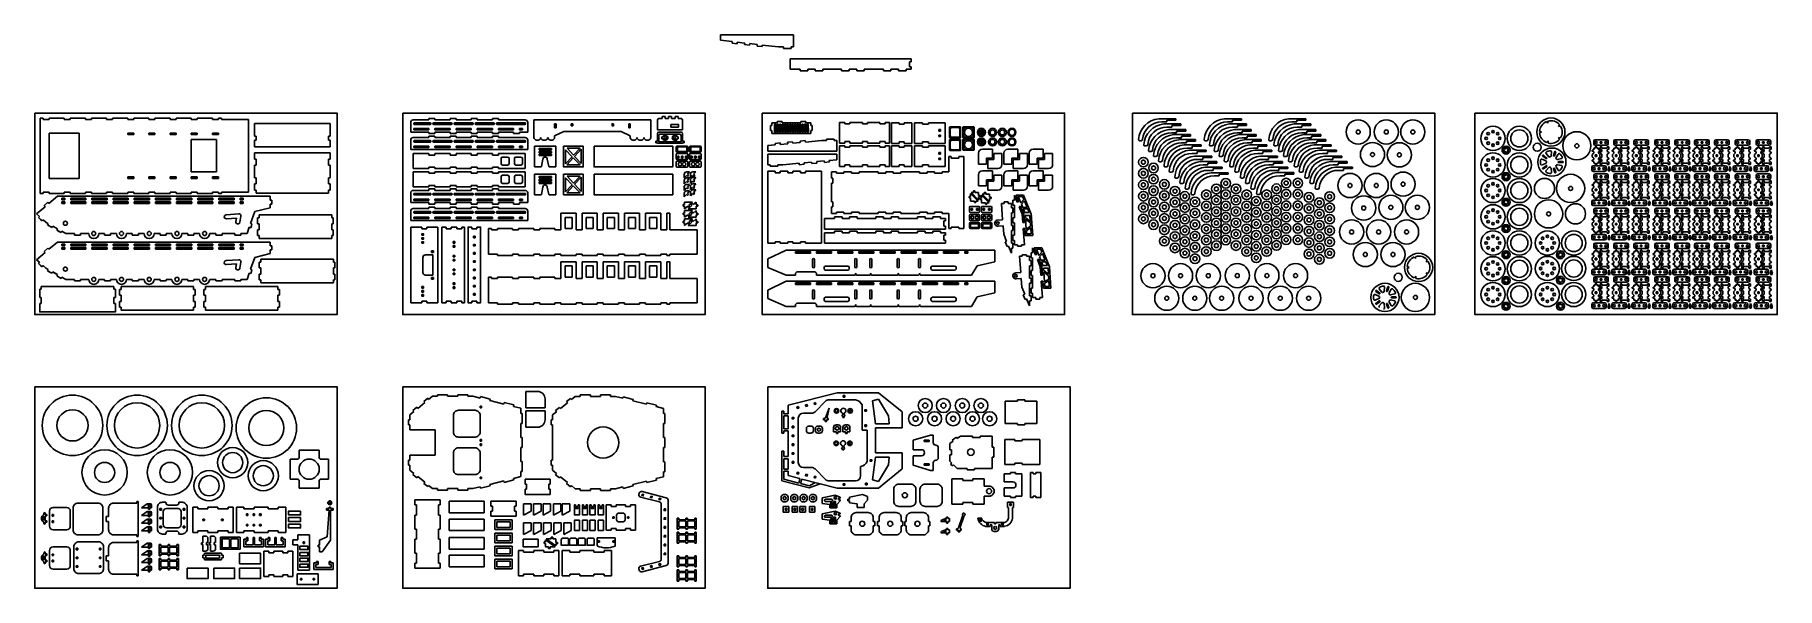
# Model space of a CAD drawing. Header units: millimetres. Extents: x 1035 to 4493, y 392 to 1491.
import ezdxf

# ---------------------------------------------------------------- set-up
doc = ezdxf.new("R2010")
doc.units = ezdxf.units.MM

# ---------------------------------------------------------------- blocks, each defined once
blk = doc.blocks.new('*U3')
blk.add_lwpolyline([(0, -1.5), (0, 1.5), (3, 1.5), (3, -1.5)], close=True)
blk = doc.blocks.new('*U4')
at = {"color": 0, "linetype": 'ByBlock', "lineweight": -2, "rotation": 270}
for p in [(1484.1, 2300.7), (1484.1, 2284.4), (1484.1, 2268.1), (1484.1, 2251.8), (1484.1, 2235.5), (1484.1, 2219.3), (1484.1, 2203), (1484.1, 2186.7)]:
    blk.add_blockref('*U3', p, dxfattribs=at)
blk = doc.blocks.new('*U6')
for p, q in [((-8, -0.6), (-8, 0.5)), ((-7, 1.5), (7, 1.6)), ((8, -0.6), (8, 0.6)), ((0, -1.6), (-7, -1.6)), ((0, -1.6), (7, -1.6))]:
    blk.add_line(p, q)
for centre, start, end in [((-7, 0.5), 90.2155, 180), ((7, 0.6), 0, 90.2155), ((-7, -0.6), 180, 270), ((7, -0.6), 270, 0)]:
    blk.add_arc(centre, 1, start, end)
blk = doc.blocks.new('*U7')
at = {"color": 0, "linetype": 'ByBlock', "lineweight": -2}
for p in [(0, 64), (0, 59.1), (0, 54.2), (0, 49.2), (0, 44.3), (0, 39.4), (0, 34.5), (0, 29.5), (0, 24.6), (0, 19.7), (0, 14.8), (0, 9.8), (0, 4.9), (0, 0)]:
    blk.add_blockref('*U6', p, dxfattribs=at)
blk = doc.blocks.new('*U9')
blk.add_circle((0, 0), 2.5)
blk = doc.blocks.new('*U10')
at = {"color": 0, "linetype": 'ByBlock', "lineweight": -2}
for p, rotation in [((2510, 2011.9), 45.00000000000001), ((2528.9, 2011.9), 315.0000000000001), ((2506, 2002.4), 90), ((2510, 1993), 135), ((2519.5, 1989), 180), ((2528.9, 1993), 225), ((2532.9, 2002.4), 270)]:
    blk.add_blockref('*U9', p, dxfattribs=dict(at, rotation=rotation))
blk.add_blockref('*U9', (2519.5, 2015.8), dxfattribs=at)
blk = doc.blocks.new('*U11')
blk.add_circle((0, 0), 1.5)
blk = doc.blocks.new('*U12')
at = {"color": 0, "linetype": 'ByBlock', "lineweight": -2}
for p, rotation in [((2625.2, 2004.8), 59.99999999999999), ((2633.6, 2004.8), 300), ((2625.2, 2000), 120), ((2629.4, 1997.6), 180), ((2633.6, 2000), 240)]:
    blk.add_blockref('*U11', p, dxfattribs=dict(at, rotation=rotation))
blk.add_blockref('*U11', (2629.4, 2007.2), dxfattribs=at)
blk = doc.blocks.new('*U13')
for p, q in [((-5.6, 3), (-2.5, -4.5)), ((5.6, 3), (2.5, -4.5))]:
    blk.add_line(p, q)
for centre, start, end in [((-3.8, 3.8), 104.661, 202.6199), ((3.8, 3.8), 337.3801, 75.339), ((-0.7, -3.7), 202.6199, 275.3602), ((0.7, -3.7), 264.6398, 337.3801)]:
    blk.add_arc(centre, 2, start, end)
blk = doc.blocks.new('*U14')
at = {"color": 0, "linetype": 'ByBlock', "lineweight": -2}
for p, rotation in [((2503.7, 1947.8), 72), ((2509.7, 1929.2), 144), ((2529.2, 1929.2), 216), ((2535.2, 1947.8), 288)]:
    blk.add_blockref('*U13', p, dxfattribs=dict(at, rotation=rotation))
blk.add_blockref('*U13', (2519.5, 1959.2), dxfattribs=at)
blk = doc.blocks.new('*U15')
for p, q in [((1.6, 3.8), (-3.2, -2.7)), ((3.2, 2.7), (-1.5, -3.8)), ((-3, -4), (-3.1, -3.9))]:
    blk.add_line(p, q)
for centre, radius, start, end in [((2.4, 3.2), 1, 53.9935, 144.0055), ((2.4, 3.2), 1, 323.9946, 54.0065), ((-2.5, -3.3), 0.9, 144.0055, 229.8085), ((-2.3, -3.2), 1, 229.8085, 323.9946)]:
    blk.add_arc(centre, radius, start, end)
blk = doc.blocks.new('*U16')
at = {"color": 0, "linetype": 'ByBlock', "lineweight": -2}
for p, rotation in [((2502.8, 1937.2), 144), ((2509.2, 1956.8), 72), ((2536.1, 1937.3), 288), ((2519.5, 1925.2), 216)]:
    blk.add_blockref('*U15', p, dxfattribs=dict(at, rotation=rotation))
blk.add_blockref('*U15', (2529.7, 1956.8), dxfattribs=at)
blk = doc.blocks.new('*U17')
for q in [(-1.8, 1.9), (1.8, 2)]:
    blk.add_line((0, -2), q)
blk = doc.blocks.new('*U18')
at = {"color": 0, "linetype": 'ByBlock', "lineweight": -2}
for p, rotation in [((2559.7, 1950.9), 72), ((2598.6, 1951), 288), ((2567.2, 1928), 144), ((2591.3, 1928.1), 216)]:
    blk.add_blockref('*U17', p, dxfattribs=dict(at, rotation=rotation))
blk.add_blockref('*U17', (2579.1, 1965.1), dxfattribs=at)
blk = doc.blocks.new('*U19')
blk.add_circle((0, 0), 2.5)
blk = doc.blocks.new('*U20')
at = {"color": 0, "linetype": 'ByBlock', "lineweight": -2}
for p, rotation in [((2510, 2011.9), 45.00000000000001), ((2528.9, 2011.9), 315.0000000000001), ((2506, 2002.4), 90), ((2510, 1993), 135), ((2519.5, 1989), 180), ((2528.9, 1993), 225), ((2532.9, 2002.4), 270)]:
    blk.add_blockref('*U19', p, dxfattribs=dict(at, rotation=rotation))
blk.add_blockref('*U19', (2519.5, 2015.8), dxfattribs=at)
blk = doc.blocks.new('*U21')
blk.add_circle((0, 0), 1.5)
blk = doc.blocks.new('*U22')
at = {"color": 0, "linetype": 'ByBlock', "lineweight": -2}
for p, rotation in [((2625.2, 2004.8), 59.99999999999999), ((2633.6, 2004.8), 300), ((2625.2, 2000), 120), ((2629.4, 1997.6), 180), ((2633.6, 2000), 240)]:
    blk.add_blockref('*U21', p, dxfattribs=dict(at, rotation=rotation))
blk.add_blockref('*U21', (2629.4, 2007.2), dxfattribs=at)
blk = doc.blocks.new('*U23')
blk.add_circle((0, 0), 2.5)
blk = doc.blocks.new('*U24')
at = {"color": 0, "linetype": 'ByBlock', "lineweight": -2}
for p, rotation in [((2510, 2011.9), 45.00000000000001), ((2528.9, 2011.9), 315.0000000000001), ((2506, 2002.4), 90), ((2510, 1993), 135), ((2519.5, 1989), 180), ((2528.9, 1993), 225), ((2532.9, 2002.4), 270)]:
    blk.add_blockref('*U23', p, dxfattribs=dict(at, rotation=rotation))
blk.add_blockref('*U23', (2519.5, 2015.8), dxfattribs=at)
blk = doc.blocks.new('*U25')
blk.add_circle((0, 0), 1.5)
blk = doc.blocks.new('*U26')
at = {"color": 0, "linetype": 'ByBlock', "lineweight": -2}
for p, rotation in [((2625.2, 2004.8), 59.99999999999999), ((2633.6, 2004.8), 300), ((2625.2, 2000), 120), ((2629.4, 1997.6), 180), ((2633.6, 2000), 240)]:
    blk.add_blockref('*U25', p, dxfattribs=dict(at, rotation=rotation))
blk.add_blockref('*U25', (2629.4, 2007.2), dxfattribs=at)
blk = doc.blocks.new('*U27')
blk.add_circle((0, 0), 2.5)
blk = doc.blocks.new('*U28')
at = {"color": 0, "linetype": 'ByBlock', "lineweight": -2}
for p, rotation in [((2510, 2011.9), 45.00000000000001), ((2528.9, 2011.9), 315.0000000000001), ((2506, 2002.4), 90), ((2510, 1993), 135), ((2519.5, 1989), 180), ((2528.9, 1993), 225), ((2532.9, 2002.4), 270)]:
    blk.add_blockref('*U27', p, dxfattribs=dict(at, rotation=rotation))
blk.add_blockref('*U27', (2519.5, 2015.8), dxfattribs=at)
blk = doc.blocks.new('*U29')
blk.add_circle((0, 0), 1.5)
blk = doc.blocks.new('*U30')
at = {"color": 0, "linetype": 'ByBlock', "lineweight": -2}
for p, rotation in [((2625.2, 2004.8), 59.99999999999999), ((2633.6, 2004.8), 300), ((2625.2, 2000), 120), ((2629.4, 1997.6), 180), ((2633.6, 2000), 240)]:
    blk.add_blockref('*U29', p, dxfattribs=dict(at, rotation=rotation))
blk.add_blockref('*U29', (2629.4, 2007.2), dxfattribs=at)
blk = doc.blocks.new('*U31')
blk.add_circle((0, 0), 2.5)
blk = doc.blocks.new('*U32')
at = {"color": 0, "linetype": 'ByBlock', "lineweight": -2}
for p, rotation in [((2510, 2011.9), 45.00000000000001), ((2528.9, 2011.9), 315.0000000000001), ((2506, 2002.4), 90), ((2510, 1993), 135), ((2519.5, 1989), 180), ((2528.9, 1993), 225), ((2532.9, 2002.4), 270)]:
    blk.add_blockref('*U31', p, dxfattribs=dict(at, rotation=rotation))
blk.add_blockref('*U31', (2519.5, 2015.8), dxfattribs=at)
blk = doc.blocks.new('*U33')
blk.add_circle((0, 0), 1.5)
blk = doc.blocks.new('*U34')
at = {"color": 0, "linetype": 'ByBlock', "lineweight": -2}
for p, rotation in [((2625.2, 2004.8), 59.99999999999999), ((2633.6, 2004.8), 300), ((2625.2, 2000), 120), ((2629.4, 1997.6), 180), ((2633.6, 2000), 240)]:
    blk.add_blockref('*U33', p, dxfattribs=dict(at, rotation=rotation))
blk.add_blockref('*U33', (2629.4, 2007.2), dxfattribs=at)
blk = doc.blocks.new('*U35')
blk.add_circle((0, 0), 2.5)
blk = doc.blocks.new('*U36')
at = {"color": 0, "linetype": 'ByBlock', "lineweight": -2}
for p, rotation in [((2510, 2011.9), 45.00000000000001), ((2528.9, 2011.9), 315.0000000000001), ((2506, 2002.4), 90), ((2510, 1993), 135), ((2519.5, 1989), 180), ((2528.9, 1993), 225), ((2532.9, 2002.4), 270)]:
    blk.add_blockref('*U35', p, dxfattribs=dict(at, rotation=rotation))
blk.add_blockref('*U35', (2519.5, 2015.8), dxfattribs=at)
blk = doc.blocks.new('*U37')
blk.add_circle((0, 0), 1.5)
blk = doc.blocks.new('*U38')
at = {"color": 0, "linetype": 'ByBlock', "lineweight": -2}
for p, rotation in [((2625.2, 2004.8), 59.99999999999999), ((2633.6, 2004.8), 300), ((2625.2, 2000), 120), ((2629.4, 1997.6), 180), ((2633.6, 2000), 240)]:
    blk.add_blockref('*U37', p, dxfattribs=dict(at, rotation=rotation))
blk.add_blockref('*U37', (2629.4, 2007.2), dxfattribs=at)
blk = doc.blocks.new('*U39')
blk.add_circle((0, 0), 2.5)
blk = doc.blocks.new('*U40')
at = {"color": 0, "linetype": 'ByBlock', "lineweight": -2}
for p, rotation in [((2510, 2011.9), 45.00000000000001), ((2528.9, 2011.9), 315.0000000000001), ((2506, 2002.4), 90), ((2510, 1993), 135), ((2519.5, 1989), 180), ((2528.9, 1993), 225), ((2532.9, 2002.4), 270)]:
    blk.add_blockref('*U39', p, dxfattribs=dict(at, rotation=rotation))
blk.add_blockref('*U39', (2519.5, 2015.8), dxfattribs=at)
blk = doc.blocks.new('*U41')
blk.add_circle((0, 0), 1.5)
blk = doc.blocks.new('*U42')
at = {"color": 0, "linetype": 'ByBlock', "lineweight": -2}
for p, rotation in [((2625.2, 2004.8), 59.99999999999999), ((2633.6, 2004.8), 300), ((2625.2, 2000), 120), ((2629.4, 1997.6), 180), ((2633.6, 2000), 240)]:
    blk.add_blockref('*U41', p, dxfattribs=dict(at, rotation=rotation))
blk.add_blockref('*U41', (2629.4, 2007.2), dxfattribs=at)
blk = doc.blocks.new('*U43')
blk.add_circle((0, 0), 2.5)
blk = doc.blocks.new('*U44')
at = {"color": 0, "linetype": 'ByBlock', "lineweight": -2}
for p, rotation in [((2510, 2011.9), 45.00000000000001), ((2528.9, 2011.9), 315.0000000000001), ((2506, 2002.4), 90), ((2510, 1993), 135), ((2519.5, 1989), 180), ((2528.9, 1993), 225), ((2532.9, 2002.4), 270)]:
    blk.add_blockref('*U43', p, dxfattribs=dict(at, rotation=rotation))
blk.add_blockref('*U43', (2519.5, 2015.8), dxfattribs=at)
blk = doc.blocks.new('*U45')
blk.add_circle((0, 0), 1.5)
blk = doc.blocks.new('*U46')
at = {"color": 0, "linetype": 'ByBlock', "lineweight": -2}
for p, rotation in [((2625.2, 2004.8), 59.99999999999999), ((2633.6, 2004.8), 300), ((2625.2, 2000), 120), ((2629.4, 1997.6), 180), ((2633.6, 2000), 240)]:
    blk.add_blockref('*U45', p, dxfattribs=dict(at, rotation=rotation))
blk.add_blockref('*U45', (2629.4, 2007.2), dxfattribs=at)
blk = doc.blocks.new('*U47')
blk.add_circle((0, 0), 2.5)
blk = doc.blocks.new('*U48')
at = {"color": 0, "linetype": 'ByBlock', "lineweight": -2}
for p, rotation in [((2510, 2011.9), 45.00000000000001), ((2528.9, 2011.9), 315.0000000000001), ((2506, 2002.4), 90), ((2510, 1993), 135), ((2519.5, 1989), 180), ((2528.9, 1993), 225), ((2532.9, 2002.4), 270)]:
    blk.add_blockref('*U47', p, dxfattribs=dict(at, rotation=rotation))
blk.add_blockref('*U47', (2519.5, 2015.8), dxfattribs=at)
blk = doc.blocks.new('*U49')
blk.add_circle((0, 0), 1.5)
blk = doc.blocks.new('*U50')
at = {"color": 0, "linetype": 'ByBlock', "lineweight": -2}
for p, rotation in [((2625.2, 2004.8), 59.99999999999999), ((2633.6, 2004.8), 300), ((2625.2, 2000), 120), ((2629.4, 1997.6), 180), ((2633.6, 2000), 240)]:
    blk.add_blockref('*U49', p, dxfattribs=dict(at, rotation=rotation))
blk.add_blockref('*U49', (2629.4, 2007.2), dxfattribs=at)
blk = doc.blocks.new('*U51')
blk.add_circle((0, 0), 2.5)
blk = doc.blocks.new('*U52')
at = {"color": 0, "linetype": 'ByBlock', "lineweight": -2}
for p, rotation in [((2510, 2011.9), 45.00000000000001), ((2528.9, 2011.9), 315.0000000000001), ((2506, 2002.4), 90), ((2510, 1993), 135), ((2519.5, 1989), 180), ((2528.9, 1993), 225), ((2532.9, 2002.4), 270)]:
    blk.add_blockref('*U51', p, dxfattribs=dict(at, rotation=rotation))
blk.add_blockref('*U51', (2519.5, 2015.8), dxfattribs=at)
blk = doc.blocks.new('*U53')
blk.add_circle((0, 0), 1.5)
blk = doc.blocks.new('*U54')
at = {"color": 0, "linetype": 'ByBlock', "lineweight": -2}
for p, rotation in [((2625.2, 2004.8), 59.99999999999999), ((2633.6, 2004.8), 300), ((2625.2, 2000), 120), ((2629.4, 1997.6), 180), ((2633.6, 2000), 240)]:
    blk.add_blockref('*U53', p, dxfattribs=dict(at, rotation=rotation))
blk.add_blockref('*U53', (2629.4, 2007.2), dxfattribs=at)
blk = doc.blocks.new('*U55')
for p, q in [((-5.6, 3), (-2.5, -4.5)), ((5.6, 3), (2.5, -4.5))]:
    blk.add_line(p, q)
for centre, start, end in [((-3.8, 3.8), 104.661, 202.6199), ((3.8, 3.8), 337.3801, 75.339), ((-0.7, -3.7), 202.6199, 275.3602), ((0.7, -3.7), 264.6398, 337.3801)]:
    blk.add_arc(centre, 2, start, end)
blk = doc.blocks.new('*U56')
at = {"color": 0, "linetype": 'ByBlock', "lineweight": -2}
for p, rotation in [((2503.7, 1947.8), 72), ((2509.7, 1929.2), 144), ((2529.2, 1929.2), 216), ((2535.2, 1947.8), 288)]:
    blk.add_blockref('*U55', p, dxfattribs=dict(at, rotation=rotation))
blk.add_blockref('*U55', (2519.5, 1959.2), dxfattribs=at)
blk = doc.blocks.new('*U57')
for p, q in [((1.6, 3.8), (-3.2, -2.7)), ((3.2, 2.7), (-1.5, -3.8)), ((-3, -4), (-3.1, -3.9))]:
    blk.add_line(p, q)
for centre, radius, start, end in [((2.4, 3.2), 1, 53.9935, 144.0055), ((2.4, 3.2), 1, 323.9946, 54.0065), ((-2.5, -3.3), 0.9, 144.0055, 229.8085), ((-2.3, -3.2), 1, 229.8085, 323.9946)]:
    blk.add_arc(centre, radius, start, end)
blk = doc.blocks.new('*U58')
at = {"color": 0, "linetype": 'ByBlock', "lineweight": -2}
for p, rotation in [((2502.8, 1937.2), 144), ((2509.2, 1956.8), 72), ((2536.1, 1937.3), 288), ((2519.5, 1925.2), 216)]:
    blk.add_blockref('*U57', p, dxfattribs=dict(at, rotation=rotation))
blk.add_blockref('*U57', (2529.7, 1956.8), dxfattribs=at)
blk = doc.blocks.new('*U59')
for q in [(-1.8, 1.9), (1.8, 2)]:
    blk.add_line((0, -2), q)
blk = doc.blocks.new('*U60')
at = {"color": 0, "linetype": 'ByBlock', "lineweight": -2}
for p, rotation in [((2559.7, 1950.9), 72), ((2598.6, 1951), 288), ((2567.2, 1928), 144), ((2591.3, 1928.1), 216)]:
    blk.add_blockref('*U59', p, dxfattribs=dict(at, rotation=rotation))
blk.add_blockref('*U59', (2579.1, 1965.1), dxfattribs=at)

msp = doc.modelspace()

# ---------------------------------------------------------------- linework, layer by layer
at = {"color": 2}
for p, q in [((2541.1, 1490.9), (2396.1, 1490.9)), ((2396.1, 1490.9), (2396.1, 1480)), ((2541.1, 1490.9), (2541.1, 1466.9)), ((2419.2, 1477.4), (2396.1, 1480)), ((2419.2, 1477.4), (2418.9, 1474.4)), ((2418.9, 1474.4), (2428.8, 1473.3)), ((2428.8, 1473.3), (2429.1, 1476.2)), ((2444, 1474.5), (2429.1, 1476.2)), ((2444, 1474.5), (2443.7, 1471.6)), ((2443.7, 1471.6), (2453.6, 1470.4)), ((2453.6, 1470.4), (2454, 1473.4)), ((2468.9, 1471.7), (2454, 1473.4)), ((2468.9, 1471.7), (2468.5, 1468.7)), ((2468.5, 1468.7), (2478.5, 1467.6)), ((2478.5, 1467.6), (2478.8, 1470.6)), ((2511.1, 1466.9), (2478.8, 1470.6)), ((2521.1, 1466.9), (2511.1, 1466.9)), ((2521.1, 1463.9), (2521.1, 1466.9)), ((2536.1, 1463.9), (2521.1, 1463.9)), ((2541.1, 1466.9), (2536.1, 1466.9)), ((2536.1, 1466.9), (2536.1, 1463.9)), ((2534.1, 1422.6), (2534.1, 1443.6)), ((2534.1, 1443.6), (2774.1, 1443.6)), ((2534.1, 1422.6), (2554.1, 1422.6)), ((2554.1, 1422.6), (2554.1, 1419.6)), ((2554.1, 1419.6), (2569.1, 1419.6)), ((2569.1, 1419.6), (2569.1, 1422.6)), ((2569.1, 1422.6), (2584.1, 1422.6)), ((2584.1, 1422.6), (2584.1, 1419.6)), ((2584.1, 1419.6), (2599.1, 1419.6)), ((2599.1, 1422.6), (2636.3, 1422.6)), ((2599.1, 1419.6), (2599.1, 1422.6)), ((2636.3, 1422.6), (2636.3, 1419.6)), ((2636.3, 1419.6), (2651.3, 1419.6)), ((2651.3, 1419.6), (2651.3, 1422.6)), ((2651.3, 1422.6), (2666.3, 1422.6)), ((2666.3, 1422.6), (2666.3, 1419.6)), ((2666.3, 1419.6), (2681.3, 1419.6)), ((2681.3, 1419.6), (2681.3, 1422.6)), ((2719.1, 1422.6), (2681.3, 1422.6)), ((2719.1, 1419.6), (2719.1, 1422.6)), ((2734.1, 1419.6), (2719.1, 1419.6)), ((2749.1, 1422.6), (2734.1, 1422.6)), ((2734.1, 1422.6), (2734.1, 1419.6)), ((2749.1, 1419.6), (2749.1, 1422.6)), ((2764.1, 1419.6), (2749.1, 1419.6)), ((2774.1, 1422.6), (2764.1, 1422.6)), ((2764.1, 1422.6), (2764.1, 1419.6)), ((2771.1, 1427.6), (2771.1, 1437.6)), ((2771.1, 1437.6), (2774.1, 1437.6)), ((2774.1, 1427.6), (2771.1, 1427.6)), ((2774.1, 1437.6), (2774.1, 1443.6)), ((2774.1, 1427.6), (2774.1, 1422.6))]:
    msp.add_line(p, q, dxfattribs=at)
for p, q in [((1045.4, 1325.8), (1045.4, 1175.8)), ((1051.4, 1325.8), (1045.4, 1325.8)), ((1051.4, 1325.8), (1051.4, 1322.8)), ((1051.4, 1322.8), (1063.4, 1322.8)), ((1063.4, 1325.8), (1093.4, 1325.8)), ((1063.4, 1322.8), (1063.4, 1325.8)), ((1093.4, 1325.8), (1093.4, 1322.8)), ((1093.4, 1322.8), (1105.4, 1322.8)), ((1105.4, 1325.8), (1135.4, 1325.8)), ((1105.4, 1322.8), (1105.4, 1325.8)), ((1105.4, 1325.8), (1135.4, 1325.8)), ((1135.4, 1325.8), (1135.4, 1322.8)), ((1135.4, 1322.8), (1147.4, 1322.8)), ((1147.4, 1325.8), (1177.4, 1325.8)), ((1147.4, 1322.8), (1147.4, 1325.8)), ((1147.4, 1325.8), (1177.4, 1325.8)), ((1177.4, 1325.8), (1177.4, 1322.8)), ((1177.4, 1322.8), (1189.4, 1322.8)), ((1189.4, 1325.8), (1219.4, 1325.8)), ((1189.4, 1322.8), (1189.4, 1325.8)), ((1189.4, 1325.8), (1219.4, 1325.8)), ((1219.4, 1325.8), (1219.4, 1322.8)), ((1219.4, 1322.8), (1231.4, 1322.8)), ((1231.4, 1325.8), (1261.4, 1325.8)), ((1231.4, 1322.8), (1231.4, 1325.8)), ((1231.4, 1325.8), (1261.4, 1325.8)), ((1261.4, 1325.8), (1261.4, 1322.8)), ((1261.4, 1322.8), (1273.4, 1322.8)), ((1273.4, 1325.8), (1303.4, 1325.8)), ((1273.4, 1322.8), (1273.4, 1325.8)), ((1273.4, 1325.8), (1303.4, 1325.8)), ((1303.4, 1325.8), (1303.4, 1322.8)), ((1303.4, 1322.8), (1315.4, 1322.8)), ((1315.4, 1325.8), (1345.4, 1325.8)), ((1315.4, 1322.8), (1315.4, 1325.8)), ((1315.4, 1325.8), (1345.4, 1325.8)), ((1345.4, 1325.8), (1345.4, 1322.8)), ((1345.4, 1322.8), (1357.4, 1322.8)), ((1357.4, 1325.8), (1387.4, 1325.8)), ((1357.4, 1322.8), (1357.4, 1325.8)), ((1357.4, 1325.8), (1387.4, 1325.8)), ((1387.4, 1325.8), (1387.4, 1322.8)), ((1387.4, 1322.8), (1399.4, 1322.8)), ((1399.4, 1325.8), (1405.4, 1325.8)), ((1399.4, 1322.8), (1399.4, 1325.8)), ((1399.4, 1325.8), (1405.4, 1325.8)), ((1405.4, 1325.8), (1405.4, 1322.8)), ((1405.4, 1322.8), (1459.4, 1322.8)), ((1459.4, 1178.8), (1459.4, 1322.8)), ((1471.2, 1315), (1621.2, 1315)), ((1471.2, 1315), (1471.2, 1289.7)), ((1621.2, 1315), (1621.2, 1289.7)), ((1781.2, 1298), (1781.2, 1317)), ((1786.2, 1322), (1817.2, 1322)), ((1787.2, 1314), (1787.2, 1315)), ((1788.2, 1316), (1820.2, 1316)), ((1829.2, 1325), (1817.2, 1325)), ((1817.2, 1325), (1817.2, 1322)), ((1821.2, 1314), (1821.2, 1315)), ((1825.2, 1315), (1825.2, 1314)), ((1862.2, 1316), (1826.2, 1316)), ((1829.2, 1322), (1829.2, 1325)), ((1829.2, 1322), (1859.2, 1322)), ((1871.2, 1325), (1859.2, 1325)), ((1859.2, 1325), (1859.2, 1322)), ((1863.2, 1314), (1863.2, 1315)), ((1867.2, 1315), (1867.2, 1314)), ((1904.2, 1316), (1868.2, 1316)), ((1871.2, 1322), (1871.2, 1325)), ((1871.2, 1322), (1901.2, 1322)), ((1913.2, 1325), (1901.2, 1325)), ((1901.2, 1325), (1901.2, 1322)), ((1905.2, 1314), (1905.2, 1315)), ((1909.2, 1315), (1909.2, 1314)), ((1946.2, 1316), (1910.2, 1316)), ((1913.2, 1322), (1913.2, 1325)), ((1913.2, 1322), (1943.2, 1322)), ((1955.2, 1325), (1943.2, 1325)), ((1943.2, 1325), (1943.2, 1322)), ((1947.2, 1314), (1947.2, 1315)), ((1951.2, 1315), (1951.2, 1314)), ((2008.2, 1316), (1952.2, 1316)), ((1955.2, 1322), (1955.2, 1325)), ((1955.2, 1322), (2008.2, 1322)), ((2009.2, 1315), (2009.2, 1314)), ((2013.2, 1317), (2013.2, 1298)), ((2257.7, 1322), (2025.7, 1322)), ((2025.7, 1322), (2025.7, 1322)), ((2025.7, 1322), (2025.7, 1287)), ((2069.7, 1314.5), (2066.7, 1314.5)), ((2066.7, 1314.5), (2066.7, 1306.5)), ((2069.7, 1310.5), (2069.7, 1314.5)), ((2069.7, 1306.5), (2069.7, 1314.5)), ((2216.7, 1314.5), (2213.7, 1314.5)), ((2213.7, 1314.5), (2213.7, 1306.5)), ((2216.7, 1310.5), (2216.7, 1314.5)), ((2216.7, 1306.5), (2216.7, 1314.5)), ((2257.7, 1322), (2257.7, 1287)), ((2270.6, 1321.6), (2270.6, 1302.6)), ((2280, 1324.6), (2273.6, 1324.6)), ((2280, 1328.6), (2280, 1324.6)), ((2286, 1328.6), (2280, 1328.6)), ((2286, 1328.6), (2286, 1324.6)), ((2292.6, 1324.6), (2286, 1324.6)), ((2292.6, 1328.6), (2292.6, 1324.6)), ((2298.6, 1328.6), (2292.6, 1328.6)), ((2298.6, 1328.6), (2298.6, 1324.6)), ((2305.8, 1324.6), (2298.6, 1324.6)), ((2305.8, 1328.6), (2305.8, 1324.6)), ((2311.8, 1328.6), (2305.8, 1328.6)), ((2311.8, 1328.6), (2311.8, 1324.6)), ((2317.6, 1324.6), (2311.8, 1324.6)), ((2320.6, 1302.6), (2320.6, 1321.6)), ((2498.1, 1316), (2508.1, 1316)), ((2498.1, 1316), (2498.1, 1311)), ((2508.1, 1316), (2508.1, 1319)), ((2508.1, 1319), (2518.1, 1319)), ((2518.1, 1319), (2518.1, 1316)), ((2518.1, 1316), (2555.1, 1316)), ((2565.1, 1319), (2555.1, 1319)), ((2555.1, 1319), (2555.1, 1316)), ((2565.1, 1316), (2565.1, 1319)), ((2565.1, 1316), (2575.1, 1316)), ((2575.1, 1311), (2575.1, 1316)), ((2642.4, 1317.1), (2642.4, 1314.1)), ((2642.4, 1314.1), (2652.4, 1314.1)), ((2652.4, 1314.1), (2652.4, 1317.1)), ((2677.4, 1317.1), (2677.4, 1314.1)), ((2677.4, 1314.1), (2687.4, 1314.1)), ((2687.4, 1314.1), (2687.4, 1317.1)), ((2712.4, 1317.1), (2712.4, 1314.1)), ((2712.4, 1314.1), (2722.4, 1314.1)), ((2722.4, 1314.1), (2722.4, 1317.1)), ((2735.4, 1316.3), (2735.4, 1275.3)), ((2750.7, 1316.3), (2735.4, 1316.3)), ((2750.7, 1316.3), (2750.7, 1313.3)), ((2775.4, 1316.3), (2760.7, 1316.3)), ((2760.7, 1313.3), (2760.7, 1316.3)), ((2775.4, 1275.3), (2775.4, 1316.3)), ((2780.7, 1316.3), (2780.7, 1275.3)), ((2796.7, 1316.3), (2780.7, 1316.3)), ((2796.7, 1316.3), (2796.7, 1313.3)), ((2841.7, 1316.3), (2808.7, 1316.3)), ((2808.7, 1313.3), (2808.7, 1316.3)), ((2841.7, 1275.3), (2841.7, 1316.3)), ((3265.8, 1324.4), (3299.5, 1324.4)), ((3281.5, 1317.9), (3271.7, 1317.9)), ((3275.9, 1314), (3309.6, 1314)), ((3299.5, 1321.4), (3281.5, 1321.4)), ((3281.5, 1321.4), (3281.5, 1317.9)), ((3299.5, 1324.4), (3299.5, 1321.4)), ((3309.6, 1314), (3309.6, 1311)), ((3396.1, 1324.4), (3429.8, 1324.4)), ((3411.8, 1317.9), (3402, 1317.9)), ((3406.2, 1314), (3439.8, 1314)), ((3429.8, 1321.4), (3411.8, 1321.4)), ((3411.8, 1321.4), (3411.8, 1317.9)), ((3429.8, 1324.4), (3429.8, 1321.4)), ((3439.8, 1314), (3439.8, 1311)), ((3524.1, 1324.4), (3557.7, 1324.4)), ((3539.7, 1317.9), (3530, 1317.9)), ((3534.2, 1314), (3567.8, 1314)), ((3557.7, 1321.4), (3539.7, 1321.4)), ((3539.7, 1321.4), (3539.7, 1317.9)), ((3557.7, 1324.4), (3557.7, 1321.4)), ((3567.8, 1314), (3567.8, 1311)), ((1123.4, 1295.8), (1063.4, 1295.8)), ((1063.4, 1295.8), (1063.4, 1250.8)), ((1123.4, 1205.8), (1123.4, 1295.8)), ((1219.4, 1295.8), (1231.4, 1295.8)), ((1219.4, 1292.8), (1219.4, 1295.8)), ((1231.4, 1292.8), (1219.4, 1292.8)), ((1231.4, 1295.8), (1231.4, 1292.8)), ((1261.4, 1295.8), (1273.4, 1295.8)), ((1261.4, 1292.8), (1261.4, 1295.8)), ((1273.4, 1292.8), (1261.4, 1292.8)), ((1273.4, 1295.8), (1273.4, 1292.8)), ((1303.4, 1295.8), (1315.4, 1295.8)), ((1303.4, 1292.8), (1303.4, 1295.8)), ((1315.4, 1292.8), (1303.4, 1292.8)), ((1315.4, 1295.8), (1315.4, 1292.8)), ((1345.4, 1295.8), (1357.4, 1295.8)), ((1345.4, 1292.8), (1345.4, 1295.8)), ((1357.4, 1292.8), (1345.4, 1292.8)), ((1345.4, 1282.8), (1395.4, 1282.8)), ((1345.4, 1218.8), (1345.4, 1282.8)), ((1357.4, 1295.8), (1357.4, 1292.8)), ((1387.4, 1295.8), (1399.4, 1295.8)), ((1387.4, 1292.8), (1387.4, 1295.8)), ((1399.4, 1292.8), (1387.4, 1292.8)), ((1395.4, 1282.8), (1395.4, 1218.8)), ((1399.4, 1295.8), (1399.4, 1292.8)), ((1471.2, 1289.7), (1474.2, 1289.7)), ((1474.2, 1281.7), (1471.2, 1281.7)), ((1471.2, 1268.7), (1471.2, 1281.7)), ((1474.2, 1289.7), (1474.2, 1281.7)), ((1621.2, 1289.7), (1618.2, 1289.7)), ((1618.2, 1289.7), (1618.2, 1281.7)), ((1618.2, 1281.7), (1621.2, 1281.7)), ((1621.2, 1268.7), (1621.2, 1281.7)), ((1781.2, 1298), (1817.2, 1298)), ((1781.2, 1263), (1781.2, 1282)), ((1786.2, 1287), (1817.2, 1287)), ((1787.2, 1305), (1817.2, 1305)), ((1787.2, 1302), (1787.2, 1305)), ((1787.2, 1302), (1817.2, 1302)), ((1787.2, 1279), (1787.2, 1280)), ((1788.2, 1313), (1820.2, 1313)), ((1788.2, 1281), (1820.2, 1281)), ((1817.2, 1302), (1817.2, 1305)), ((1817.2, 1295), (1817.2, 1298)), ((1829.2, 1295), (1817.2, 1295)), ((1829.2, 1290), (1817.2, 1290)), ((1817.2, 1290), (1817.2, 1287)), ((1821.2, 1279), (1821.2, 1280)), ((1825.2, 1280), (1825.2, 1279)), ((1826.2, 1313), (1862.2, 1313)), ((1862.2, 1281), (1826.2, 1281)), ((1829.2, 1305), (1859.2, 1305)), ((1829.2, 1305), (1829.2, 1302)), ((1829.2, 1302), (1859.2, 1302)), ((1829.2, 1298), (1829.2, 1295)), ((1829.2, 1298), (1859.2, 1298)), ((1829.2, 1287), (1829.2, 1290)), ((1829.2, 1287), (1859.2, 1287)), ((1859.2, 1305), (1859.2, 1302)), ((1859.2, 1295), (1859.2, 1298)), ((1871.2, 1295), (1859.2, 1295)), ((1871.2, 1290), (1859.2, 1290)), ((1859.2, 1290), (1859.2, 1287)), ((1863.2, 1279), (1863.2, 1280)), ((1867.2, 1280), (1867.2, 1279)), ((1868.2, 1313), (1904.2, 1313)), ((1904.2, 1281), (1868.2, 1281)), ((1871.2, 1305), (1901.2, 1305)), ((1871.2, 1302), (1871.2, 1305)), ((1871.2, 1302), (1901.2, 1302)), ((1871.2, 1298), (1871.2, 1295)), ((1871.2, 1298), (1901.2, 1298)), ((1871.2, 1287), (1871.2, 1290)), ((1871.2, 1287), (1901.2, 1287)), ((1901.2, 1302), (1901.2, 1305)), ((1901.2, 1295), (1901.2, 1298)), ((1913.2, 1295), (1901.2, 1295)), ((1913.2, 1290), (1901.2, 1290)), ((1901.2, 1290), (1901.2, 1287)), ((1905.2, 1279), (1905.2, 1280)), ((1909.2, 1280), (1909.2, 1279)), ((1910.2, 1313), (1946.2, 1313)), ((1946.2, 1281), (1910.2, 1281)), ((1913.2, 1305), (1943.2, 1305)), ((1913.2, 1302), (1913.2, 1305)), ((1913.2, 1302), (1943.2, 1302)), ((1913.2, 1298), (1913.2, 1295)), ((1913.2, 1298), (1943.2, 1298)), ((1913.2, 1287), (1913.2, 1290)), ((1913.2, 1287), (1943.2, 1287)), ((1943.2, 1302), (1943.2, 1305)), ((1943.2, 1295), (1943.2, 1298)), ((1955.2, 1295), (1943.2, 1295)), ((1955.2, 1290), (1943.2, 1290)), ((1943.2, 1290), (1943.2, 1287)), ((1947.2, 1279), (1947.2, 1280)), ((1951.2, 1280), (1951.2, 1279)), ((1952.2, 1313), (2008.2, 1313)), ((2008.2, 1281), (1952.2, 1281)), ((1955.2, 1305), (1985.2, 1305)), ((1955.2, 1302), (1955.2, 1305)), ((1955.2, 1302), (1985.2, 1302)), ((1955.2, 1298), (1955.2, 1295)), ((1955.2, 1298), (1985.2, 1298)), ((1955.2, 1287), (1955.2, 1290)), ((1955.2, 1287), (2008.2, 1287)), ((1985.2, 1302), (1985.2, 1305)), ((1985.2, 1295), (1985.2, 1298)), ((1997.2, 1295), (1985.2, 1295)), ((1997.2, 1305), (2003.2, 1305)), ((1997.2, 1302), (1997.2, 1305)), ((1997.2, 1302), (2003.2, 1302)), ((1997.2, 1298), (1997.2, 1295)), ((1997.2, 1298), (2013.2, 1298)), ((2003.2, 1302), (2003.2, 1305)), ((2009.2, 1280), (2009.2, 1279)), ((2013.2, 1282), (2013.2, 1263)), ((2025.7, 1287), (2025.7, 1294)), ((2034.2, 1282), (2030.7, 1282)), ((2044.2, 1282), (2048.2, 1282)), ((2058.2, 1282), (2061.7, 1282)), ((2066.7, 1306.5), (2069.7, 1306.5)), ((2066.7, 1290.5), (2084.7, 1299)), ((2066.7, 1290.5), (2066.7, 1287)), ((2198.6, 1299), (2084.7, 1299)), ((2216.7, 1290.5), (2198.6, 1299)), ((2213.7, 1306.5), (2216.7, 1306.5)), ((2216.7, 1287), (2216.7, 1290.5)), ((2225.2, 1282), (2221.7, 1282)), ((2235.2, 1282), (2239.2, 1282)), ((2249.2, 1282), (2252.7, 1282)), ((2267.6, 1276.7), (2267.6, 1279.7)), ((2267.6, 1279.7), (2270.6, 1279.7)), ((2320.6, 1302.6), (2270.6, 1302.6)), ((2270.6, 1279.7), (2270.6, 1294.7)), ((2273.6, 1297.7), (2317.6, 1297.7)), ((2279.5, 1284.3), (2279.5, 1288.3)), ((2279.5, 1288.3), (2282.5, 1288.3)), ((2279.5, 1284.3), (2282.5, 1284.3)), ((2287, 1290.8), (2282.5, 1290.8)), ((2282.5, 1290.8), (2282.5, 1288.3)), ((2282.5, 1284.3), (2282.5, 1281.8)), ((2282.5, 1281.8), (2287, 1281.8)), ((2304.5, 1290.8), (2309, 1290.8)), ((2309, 1281.8), (2304.5, 1281.8)), ((2309, 1290.8), (2309, 1288.3)), ((2312, 1288.3), (2309, 1288.3)), ((2312, 1284.3), (2309, 1284.3)), ((2309, 1284.3), (2309, 1281.8)), ((2312, 1284.3), (2312, 1288.3)), ((2320.6, 1294.7), (2320.6, 1279.7)), ((2320.6, 1279.7), (2323.6, 1279.7)), ((2323.6, 1279.7), (2323.6, 1276.7)), ((2498.1, 1311), (2495.1, 1311)), ((2495.1, 1311), (2495.1, 1301)), ((2495.1, 1301), (2498.1, 1301)), ((2498.1, 1301), (2498.1, 1295)), ((2575.1, 1295), (2498.1, 1295)), ((2554, 1280), (2564, 1280.9)), ((2554.3, 1277), (2554, 1280)), ((2564, 1280.9), (2564.3, 1277.9)), ((2596.6, 1281), (2564.3, 1277.9)), ((2578.1, 1311), (2575.1, 1311)), ((2578.1, 1301), (2575.1, 1301)), ((2575.1, 1301), (2575.1, 1295)), ((2578.1, 1311), (2578.1, 1301)), ((2606.6, 1281), (2596.6, 1281)), ((2621.6, 1284), (2606.6, 1284)), ((2606.6, 1284), (2606.6, 1281)), ((2621.6, 1281), (2621.6, 1284)), ((2626.6, 1281), (2621.6, 1281)), ((2626.6, 1260), (2626.6, 1281)), ((2750.7, 1313.3), (2760.7, 1313.3)), ((2796.7, 1313.3), (2808.7, 1313.3)), ((2829.4, 1299.8), (2829.4, 1302.8)), ((2829.4, 1302.8), (2832.4, 1302.8)), ((2832.4, 1299.8), (2829.4, 1299.8)), ((2832.4, 1291.8), (2829.4, 1291.8)), ((2829.4, 1291.8), (2829.4, 1288.8)), ((2829.4, 1288.8), (2832.4, 1288.8)), ((2832.4, 1302.8), (2832.4, 1299.8)), ((2832.4, 1288.8), (2832.4, 1291.8)), ((3230.7, 1280.7), (3227.7, 1280.7)), ((3291.6, 1307.5), (3281.8, 1307.5)), ((3285.4, 1302.8), (3319.1, 1302.8)), ((3301.1, 1296.3), (3291.4, 1296.3)), ((3309.6, 1311), (3291.6, 1311)), ((3291.6, 1311), (3291.6, 1307.5)), ((3295.2, 1292.8), (3328.8, 1292.8)), ((3319.1, 1299.8), (3301.1, 1299.8)), ((3301.1, 1299.8), (3301.1, 1296.3)), ((3310.8, 1286.3), (3301.1, 1286.3)), ((3305.2, 1282.8), (3338.9, 1282.8)), ((3328.8, 1289.8), (3310.8, 1289.8)), ((3310.8, 1289.8), (3310.8, 1286.3)), ((3319.1, 1302.8), (3319.1, 1299.8)), ((3338.9, 1279.8), (3320.9, 1279.8)), ((3320.9, 1279.8), (3320.9, 1276.3)), ((3328.8, 1292.8), (3328.8, 1289.8)), ((3338.9, 1282.8), (3338.9, 1279.8)), ((3361, 1280.7), (3358, 1280.7)), ((3421.8, 1307.5), (3412.1, 1307.5)), ((3415.7, 1302.8), (3449.4, 1302.8)), ((3431.4, 1296.3), (3421.6, 1296.3)), ((3439.8, 1311), (3421.8, 1311)), ((3421.8, 1311), (3421.8, 1307.5)), ((3425.5, 1292.8), (3459.1, 1292.8)), ((3449.4, 1299.8), (3431.4, 1299.8)), ((3431.4, 1299.8), (3431.4, 1296.3)), ((3441.1, 1286.3), (3431.4, 1286.3)), ((3435.5, 1282.8), (3469.1, 1282.8)), ((3459.1, 1289.8), (3441.1, 1289.8)), ((3441.1, 1289.8), (3441.1, 1286.3)), ((3449.4, 1302.8), (3449.4, 1299.8)), ((3469.1, 1279.8), (3451.1, 1279.8)), ((3451.1, 1279.8), (3451.1, 1276.3)), ((3459.1, 1292.8), (3459.1, 1289.8)), ((3469.1, 1282.8), (3469.1, 1279.8)), ((3488.9, 1280.7), (3485.9, 1280.7)), ((3549.8, 1307.5), (3540.1, 1307.5)), ((3543.7, 1302.8), (3577.3, 1302.8)), ((3559.3, 1296.3), (3549.6, 1296.3)), ((3567.8, 1311), (3549.8, 1311)), ((3549.8, 1311), (3549.8, 1307.5)), ((3553.4, 1292.8), (3587.1, 1292.8)), ((3577.3, 1299.8), (3559.3, 1299.8)), ((3559.3, 1299.8), (3559.3, 1296.3)), ((3569.1, 1286.3), (3559.3, 1286.3)), ((3563.4, 1282.8), (3597.1, 1282.8)), ((3587.1, 1289.8), (3569.1, 1289.8)), ((3569.1, 1289.8), (3569.1, 1286.3)), ((3577.3, 1302.8), (3577.3, 1299.8)), ((3597.1, 1279.8), (3579.1, 1279.8)), ((3579.1, 1279.8), (3579.1, 1276.3)), ((3587.1, 1292.8), (3587.1, 1289.8)), ((3597.1, 1282.8), (3597.1, 1279.8)), ((4128.9, 1274.7), (4128.9, 1279.7)), ((4143.4, 1282.7), (4131.9, 1282.7)), ((4154.9, 1282.7), (4143.4, 1282.7)), ((4157.9, 1274.7), (4157.9, 1279.7)), ((4168.8, 1274.7), (4168.8, 1279.7)), ((4183.3, 1282.7), (4171.8, 1282.7)), ((4194.7, 1282.7), (4183.3, 1282.7)), ((4197.7, 1274.7), (4197.7, 1279.7)), ((4208.7, 1274.7), (4208.7, 1279.7)), ((4223.2, 1282.7), (4211.7, 1282.7)), ((4234.7, 1282.7), (4223.2, 1282.7)), ((4237.7, 1274.7), (4237.7, 1279.7)), ((4250, 1274.7), (4250, 1279.7)), ((4264.5, 1282.7), (4253, 1282.7)), ((4275.9, 1282.7), (4264.5, 1282.7)), ((4278.9, 1274.7), (4278.9, 1279.7)), ((4289.9, 1274.7), (4289.9, 1279.7)), ((4304.4, 1282.7), (4292.9, 1282.7)), ((4315.8, 1282.7), (4304.4, 1282.7)), ((4318.8, 1274.7), (4318.8, 1279.7)), ((4329.2, 1274.7), (4329.2, 1279.7)), ((4343.7, 1282.7), (4332.2, 1282.7)), ((4355.1, 1282.7), (4343.7, 1282.7)), ((4358.1, 1274.7), (4358.1, 1279.7)), ((4368.8, 1274.7), (4368.8, 1279.7)), ((4383.3, 1282.7), (4371.8, 1282.7)), ((4394.7, 1282.7), (4383.3, 1282.7)), ((4397.7, 1274.7), (4397.7, 1279.7)), ((4409.8, 1274.7), (4409.8, 1279.7)), ((4424.3, 1282.7), (4412.8, 1282.7)), ((4435.7, 1282.7), (4424.3, 1282.7)), ((4438.7, 1274.7), (4438.7, 1279.7)), ((4451.2, 1274.7), (4451.2, 1279.7)), ((4465.6, 1282.7), (4454.2, 1282.7)), ((4477.1, 1282.7), (4465.6, 1282.7)), ((4480.1, 1274.7), (4480.1, 1279.7)), ((1063.4, 1250.8), (1063.4, 1205.8)), ((1471.2, 1268.7), (1621.2, 1268.7)), ((1471.2, 1256.7), (1621.2, 1256.7)), ((1471.2, 1244.2), (1471.2, 1256.7)), ((1621.2, 1244.2), (1621.2, 1256.7)), ((1781.2, 1263), (2013.2, 1263)), ((1786.2, 1225.3), (1786.2, 1255.3)), ((1786.2, 1255.3), (1817.2, 1255.3)), ((1787.2, 1270), (1817.2, 1270)), ((1787.2, 1267), (1787.2, 1270)), ((1787.2, 1267), (1817.2, 1267)), ((1788.2, 1278), (1820.2, 1278)), ((1817.2, 1267), (1817.2, 1270)), ((1817.2, 1255.3), (1817.2, 1252.3)), ((1817.2, 1252.3), (1829.2, 1252.3)), ((1826.2, 1278), (1862.2, 1278)), ((1829.2, 1270), (1859.2, 1270)), ((1829.2, 1270), (1829.2, 1267)), ((1829.2, 1267), (1859.2, 1267)), ((1829.2, 1255.3), (1859.2, 1255.3)), ((1829.2, 1252.3), (1829.2, 1255.3)), ((1859.2, 1270), (1859.2, 1267)), ((1859.2, 1255.3), (1859.2, 1252.3)), ((1859.2, 1252.3), (1871.2, 1252.3)), ((1868.2, 1278), (1904.2, 1278)), ((1871.2, 1270), (1901.2, 1270)), ((1871.2, 1267), (1871.2, 1270)), ((1871.2, 1267), (1901.2, 1267)), ((1871.2, 1255.3), (1901.2, 1255.3)), ((1871.2, 1252.3), (1871.2, 1255.3)), ((1901.2, 1267), (1901.2, 1270)), ((1901.2, 1255.3), (1901.2, 1252.3)), ((1901.2, 1252.3), (1913.2, 1252.3)), ((1910.2, 1278), (1946.2, 1278)), ((1913.2, 1270), (1943.2, 1270)), ((1913.2, 1267), (1913.2, 1270)), ((1913.2, 1267), (1943.2, 1267)), ((1913.2, 1255.3), (1943.2, 1255.3)), ((1913.2, 1252.3), (1913.2, 1255.3)), ((1943.2, 1267), (1943.2, 1270)), ((1943.2, 1255.3), (1943.2, 1252.3)), ((1943.2, 1252.3), (1955.2, 1252.3)), ((1952.2, 1278), (2008.2, 1278)), ((1955.2, 1270), (1985.2, 1270)), ((1955.2, 1267), (1955.2, 1270)), ((1955.2, 1267), (1985.2, 1267)), ((1955.2, 1255.3), (2008.2, 1255.3)), ((1955.2, 1252.3), (1955.2, 1255.3)), ((1960.5, 1235.3), (1960.5, 1245.3)), ((1963.5, 1248.3), (1973.5, 1248.3)), ((1976.5, 1245.3), (1976.5, 1235.3)), ((1985.2, 1267), (1985.2, 1270)), ((1986.9, 1235.3), (1986.9, 1245.3)), ((1989.9, 1248.3), (1999.9, 1248.3)), ((1997.2, 1270), (2003.2, 1270)), ((1997.2, 1267), (1997.2, 1270)), ((1997.2, 1267), (2003.2, 1267)), ((2002.9, 1245.3), (2002.9, 1235.3)), ((2003.2, 1267), (2003.2, 1270)), ((2008.2, 1255.3), (2008.2, 1225.3)), ((2026.5, 1269.7), (2068.9, 1269.7)), ((2026.5, 1228.8), (2026.5, 1269.7)), ((2068.9, 1269.7), (2068.9, 1228.8)), ((2088.5, 1262.3), (2101.6, 1248.9)), ((2101.6, 1248.9), (2088.5, 1235)), ((2103.7, 1246.7), (2090.7, 1232.8)), ((2091.3, 1265.7), (2104.3, 1251.8)), ((2103.7, 1246.7), (2117.3, 1232.8)), ((2117.4, 1265.7), (2104.3, 1251.8)), ((2119.5, 1263.8), (2106.4, 1249.7)), ((2106.4, 1249.7), (2119.5, 1235.7)), ((2270.6, 1276.7), (2267.6, 1276.7)), ((2270.6, 1275.7), (2270.6, 1276.7)), ((2320.6, 1275.7), (2270.6, 1275.7)), ((2308.2, 1267.9), (2308.2, 1259.9)), ((2308.2, 1253.5), (2308.2, 1245.5)), ((2329.2, 1269.9), (2310.2, 1269.9)), ((2310.2, 1257.9), (2329.2, 1257.9)), ((2329.2, 1255.5), (2310.2, 1255.5)), ((2310.4, 1266.9), (2310.4, 1261)), ((2327.6, 1268.3), (2311.9, 1268.3)), ((2311.9, 1259.6), (2327.6, 1259.6)), ((2323.6, 1276.7), (2320.6, 1276.7)), ((2320.6, 1276.7), (2320.6, 1275.7)), ((2329.1, 1261), (2329.1, 1266.9)), ((2331.2, 1259.9), (2331.2, 1267.9)), ((2331.2, 1245.5), (2331.2, 1253.5)), ((2334.4, 1267.9), (2334.4, 1259.9)), ((2334.4, 1253.5), (2334.4, 1245.5)), ((2355.4, 1269.9), (2336.4, 1269.9)), ((2336.4, 1257.9), (2355.4, 1257.9)), ((2355.4, 1255.5), (2336.4, 1255.5)), ((2336.7, 1266.9), (2336.7, 1261)), ((2353.9, 1268.3), (2338.2, 1268.3)), ((2338.2, 1259.6), (2353.9, 1259.6)), ((2355.4, 1261), (2355.4, 1266.9)), ((2357.4, 1259.9), (2357.4, 1267.9)), ((2357.4, 1245.5), (2357.4, 1253.5)), ((2504.5, 1272.3), (2489.6, 1271)), ((2489.6, 1260), (2489.6, 1271)), ((2489.6, 1260), (2626.6, 1260)), ((2489.6, 1254), (2489.6, 1233)), ((2626.6, 1254), (2489.6, 1254)), ((2504.3, 1275.3), (2514.2, 1276.3)), ((2504.5, 1272.3), (2504.3, 1275.3)), ((2514.2, 1276.3), (2514.5, 1273.3)), ((2529.4, 1274.7), (2514.5, 1273.3)), ((2529.1, 1277.7), (2539.1, 1278.6)), ((2529.4, 1274.7), (2529.1, 1277.7)), ((2539.1, 1278.6), (2539.4, 1275.6)), ((2554.3, 1277), (2539.4, 1275.6)), ((2626.6, 1254), (2626.6, 1243)), ((2642.4, 1275.9), (2642.4, 1278.9)), ((2642.4, 1278.9), (2652.4, 1278.9)), ((2642.4, 1270.8), (2642.4, 1267.8)), ((2642.4, 1267.8), (2652.4, 1267.8)), ((2652.4, 1278.9), (2652.4, 1275.9)), ((2652.4, 1267.8), (2652.4, 1270.8)), ((2677.4, 1275.9), (2677.4, 1278.9)), ((2677.4, 1278.9), (2687.4, 1278.9)), ((2677.4, 1270.8), (2677.4, 1267.8)), ((2677.4, 1267.8), (2687.4, 1267.8)), ((2687.4, 1278.9), (2687.4, 1275.9)), ((2687.4, 1267.8), (2687.4, 1270.8)), ((2712.4, 1275.9), (2712.4, 1278.9)), ((2712.4, 1278.9), (2722.4, 1278.9)), ((2712.4, 1270.8), (2712.4, 1267.8)), ((2712.4, 1267.8), (2722.4, 1267.8)), ((2722.4, 1278.9), (2722.4, 1275.9)), ((2722.4, 1267.8), (2722.4, 1270.8)), ((2735.4, 1275.3), (2750.7, 1275.3)), ((2735.4, 1270.6), (2735.4, 1229.6)), ((2750.7, 1270.6), (2735.4, 1270.6)), ((2750.7, 1275.3), (2750.7, 1278.3)), ((2750.7, 1278.3), (2760.7, 1278.3)), ((2750.7, 1270.6), (2750.7, 1267.6)), ((2750.7, 1267.6), (2760.7, 1267.6)), ((2760.7, 1278.3), (2760.7, 1275.3)), ((2760.7, 1275.3), (2775.4, 1275.3)), ((2775.4, 1270.6), (2760.7, 1270.6)), ((2760.7, 1267.6), (2760.7, 1270.6)), ((2775.4, 1229.6), (2775.4, 1270.6)), ((2780.7, 1275.3), (2796.7, 1275.3)), ((2780.7, 1270.6), (2780.7, 1229.6)), ((2796.7, 1270.6), (2780.7, 1270.6)), ((2796.7, 1275.3), (2796.7, 1278.3)), ((2796.7, 1278.3), (2808.7, 1278.3)), ((2796.7, 1270.6), (2796.7, 1267.6)), ((2796.7, 1267.6), (2808.7, 1267.6)), ((2808.7, 1278.3), (2808.7, 1275.3)), ((2808.7, 1275.3), (2841.7, 1275.3)), ((2841.7, 1270.6), (2808.7, 1270.6)), ((2808.7, 1267.6), (2808.7, 1270.6)), ((2829.4, 1254.1), (2829.4, 1257.1)), ((2829.4, 1257.1), (2832.4, 1257.1)), ((2832.4, 1254.1), (2829.4, 1254.1)), ((2832.4, 1246.1), (2829.4, 1246.1)), ((2829.4, 1246.1), (2829.4, 1243.1)), ((2832.4, 1257.1), (2832.4, 1254.1)), ((2832.4, 1243.1), (2832.4, 1246.1)), ((2841.7, 1229.6), (2841.7, 1270.6)), ((2848.9, 1219.2), (2848.9, 1249.2)), ((2853.9, 1249.2), (2848.9, 1249.2)), ((2853.9, 1249.2), (2853.9, 1246.2)), ((2853.9, 1246.2), (2868.9, 1246.2)), ((2868.9, 1249.2), (2878.9, 1249.2)), ((2868.9, 1246.2), (2868.9, 1249.2)), ((2878.9, 1106.2), (2878.9, 1249.2)), ((2907.7, 1233.9), (2907.7, 1255.9)), ((2915.7, 1263.9), (2935.7, 1263.9)), ((2935.7, 1245.9), (2923.7, 1245.9)), ((2923.7, 1245.9), (2923.7, 1233.9)), ((2935.7, 1263.9), (2935.7, 1245.9)), ((2954.5, 1255.4), (2938.5, 1255.4)), ((2938.5, 1243.4), (2938.5, 1255.4)), ((2954.5, 1255.4), (2954.5, 1233.4)), ((2958.2, 1233.9), (2958.2, 1255.9)), ((2966.2, 1263.9), (2986.2, 1263.9)), ((2986.2, 1245.9), (2974.2, 1245.9)), ((2974.2, 1245.9), (2974.2, 1233.9)), ((2986.2, 1263.9), (2986.2, 1245.9)), ((3005, 1255.4), (2989, 1255.4)), ((2989, 1243.4), (2989, 1255.4)), ((3005, 1255.4), (3005, 1233.4)), ((3008.3, 1233.9), (3008.3, 1255.9)), ((3016.3, 1263.9), (3036.3, 1263.9)), ((3036.3, 1245.9), (3024.3, 1245.9)), ((3024.3, 1245.9), (3024.3, 1233.9)), ((3036.3, 1263.9), (3036.3, 1245.9)), ((3055.1, 1255.4), (3039.1, 1255.4)), ((3039.1, 1243.4), (3039.1, 1255.4)), ((3055.1, 1255.4), (3055.1, 1233.4)), ((3240.8, 1270.3), (3237.8, 1270.3)), ((3250.3, 1259.1), (3247.3, 1259.1)), ((3260.1, 1249.1), (3257.1, 1249.1)), ((3320.9, 1276.3), (3311.1, 1276.3)), ((3316.2, 1272.6), (3349.8, 1272.6)), ((3331.8, 1266.1), (3322.1, 1266.1)), ((3326.4, 1262), (3360.1, 1262)), ((3349.8, 1269.6), (3331.8, 1269.6)), ((3331.8, 1269.6), (3331.8, 1266.1)), ((3342.1, 1255.5), (3332.3, 1255.5)), ((3337.4, 1250.2), (3371.1, 1250.2)), ((3360.1, 1259), (3342.1, 1259)), ((3342.1, 1259), (3342.1, 1255.5)), ((3349.8, 1272.6), (3349.8, 1269.6)), ((3371.1, 1247.2), (3353.1, 1247.2)), ((3353.1, 1247.2), (3353.1, 1243.7)), ((3360.1, 1262), (3360.1, 1259)), ((3371.1, 1270.3), (3368.1, 1270.3)), ((3371.1, 1250.2), (3371.1, 1247.2)), ((3380.6, 1259.1), (3377.6, 1259.1)), ((3390.3, 1249.1), (3387.3, 1249.1)), ((3451.1, 1276.3), (3441.4, 1276.3)), ((3446.5, 1272.6), (3480.1, 1272.6)), ((3462.1, 1266.1), (3452.4, 1266.1)), ((3456.7, 1262), (3490.4, 1262)), ((3480.1, 1269.6), (3462.1, 1269.6)), ((3462.1, 1269.6), (3462.1, 1266.1)), ((3472.4, 1255.5), (3462.6, 1255.5)), ((3467.7, 1250.2), (3501.3, 1250.2)), ((3490.4, 1259), (3472.4, 1259)), ((3472.4, 1259), (3472.4, 1255.5)), ((3480.1, 1272.6), (3480.1, 1269.6)), ((3501.3, 1247.2), (3483.3, 1247.2)), ((3483.3, 1247.2), (3483.3, 1243.7)), ((3490.4, 1262), (3490.4, 1259)), ((3499, 1270.3), (3496, 1270.3)), ((3501.3, 1250.2), (3501.3, 1247.2)), ((3508.5, 1259.1), (3505.5, 1259.1)), ((3518.3, 1249.1), (3515.3, 1249.1)), ((3579.1, 1276.3), (3569.3, 1276.3)), ((3574.4, 1272.6), (3608.1, 1272.6)), ((3590.1, 1266.1), (3580.3, 1266.1)), ((3584.7, 1262), (3618.3, 1262)), ((3608.1, 1269.6), (3590.1, 1269.6)), ((3590.1, 1269.6), (3590.1, 1266.1)), ((3600.3, 1255.5), (3590.6, 1255.5)), ((3595.6, 1250.2), (3629.3, 1250.2)), ((3618.3, 1259), (3600.3, 1259)), ((3600.3, 1259), (3600.3, 1255.5)), ((3608.1, 1272.6), (3608.1, 1269.6)), ((3629.3, 1247.2), (3611.3, 1247.2)), ((3611.3, 1247.2), (3611.3, 1243.7)), ((3618.3, 1262), (3618.3, 1259)), ((3629.3, 1250.2), (3629.3, 1247.2)), ((4042, 1248.4), (4042.9, 1248.7)), ((4054.4, 1245), (4054.9, 1244.2)), ((4129, 1262.7), (4125.6, 1261.8)), ((4125.6, 1261.8), (4125.6, 1259.8)), ((4125.6, 1259.8), (4129, 1258.9)), ((4129, 1255.7), (4126, 1253.5)), ((4126, 1253.5), (4126, 1248.6)), ((4129, 1246.4), (4126, 1248.6)), ((4129, 1262.7), (4129, 1265.8)), ((4129, 1265.8), (4132.1, 1265.8)), ((4129, 1255.7), (4129, 1258.9)), ((4129, 1243.2), (4129, 1246.4)), ((4131.9, 1271.7), (4154.9, 1271.7)), ((4133.6, 1268.8), (4132.1, 1268.8)), ((4132.1, 1268.8), (4132.1, 1265.8)), ((4132.1, 1252.5), (4133.6, 1252.5)), ((4132.1, 1249.5), (4132.1, 1252.5)), ((4133.6, 1249.5), (4132.1, 1249.5)), ((4133.6, 1268.8), (4135.1, 1268.8)), ((4135.1, 1252.5), (4133.6, 1252.5)), ((4133.6, 1249.5), (4135.1, 1249.5)), ((4135.1, 1268.8), (4135.1, 1265.8)), ((4138.1, 1265.8), (4135.1, 1265.8)), ((4135.1, 1249.5), (4135.1, 1252.5)), ((4138.1, 1262.7), (4138.1, 1265.8)), ((4138.1, 1262.7), (4141.6, 1261.8)), ((4141.6, 1259.8), (4138.1, 1258.9)), ((4138.1, 1255.7), (4138.1, 1258.9)), ((4138.1, 1255.7), (4141.1, 1253.5)), ((4138.1, 1246.4), (4141.1, 1248.6)), ((4138.1, 1243.2), (4138.1, 1246.4)), ((4141.1, 1253.5), (4141.1, 1248.6)), ((4141.6, 1261.8), (4141.6, 1259.8)), ((4144.9, 1278.7), (4141.9, 1278.7)), ((4141.9, 1278.7), (4141.9, 1275.7)), ((4141.9, 1275.7), (4144.9, 1275.7)), ((4141.9, 1263.9), (4141.9, 1268.8)), ((4141.9, 1268.8), (4144.9, 1268.8)), ((4145, 1262.9), (4141.9, 1263.9)), ((4142, 1258.2), (4145, 1259)), ((4142, 1257.3), (4142, 1258.2)), ((4142, 1257.3), (4142, 1256.2)), ((4142, 1256.2), (4145, 1254)), ((4142, 1245.9), (4145, 1248.1)), ((4142, 1244.8), (4142, 1245.9)), ((4144.9, 1275.7), (4144.9, 1278.7)), ((4144.9, 1268.8), (4144.9, 1265.8)), ((4144.9, 1265.8), (4155.9, 1265.8)), ((4145, 1262.9), (4145, 1259)), ((4145, 1259), (4145, 1262.9)), ((4145, 1254), (4145, 1248.1)), ((4145, 1251), (4145, 1254)), ((4155.8, 1262.9), (4158.9, 1263.9)), ((4155.8, 1262.9), (4155.8, 1259)), ((4155.8, 1259), (4155.8, 1262.9)), ((4158.9, 1258.2), (4155.8, 1259)), ((4158.9, 1256.2), (4155.8, 1254)), ((4155.8, 1254), (4155.8, 1248.1)), ((4155.8, 1251), (4155.8, 1254)), ((4158.9, 1245.9), (4155.8, 1248.1)), ((4158.9, 1268.8), (4155.9, 1268.8)), ((4155.9, 1268.8), (4155.9, 1265.8)), ((4158.9, 1263.9), (4158.9, 1268.8)), ((4158.9, 1256.2), (4158.9, 1258.2)), ((4158.9, 1244.8), (4158.9, 1245.9)), ((4168.9, 1262.7), (4165.4, 1261.8)), ((4165.4, 1261.8), (4165.4, 1259.8)), ((4165.4, 1259.8), (4168.9, 1258.9)), ((4168.9, 1255.7), (4165.9, 1253.5)), ((4165.9, 1253.5), (4165.9, 1248.6)), ((4168.9, 1246.4), (4165.9, 1248.6)), ((4168.9, 1262.7), (4168.9, 1265.8)), ((4168.9, 1265.8), (4171.9, 1265.8)), ((4168.9, 1255.7), (4168.9, 1258.9)), ((4168.9, 1243.2), (4168.9, 1246.4)), ((4171.8, 1271.7), (4194.7, 1271.7)), ((4173.4, 1268.8), (4171.9, 1268.8)), ((4171.9, 1268.8), (4171.9, 1265.8)), ((4171.9, 1252.5), (4173.4, 1252.5)), ((4171.9, 1249.5), (4171.9, 1252.5)), ((4173.4, 1249.5), (4171.9, 1249.5)), ((4173.4, 1268.8), (4174.9, 1268.8)), ((4174.9, 1252.5), (4173.4, 1252.5)), ((4173.4, 1249.5), (4174.9, 1249.5)), ((4174.9, 1268.8), (4174.9, 1265.8)), ((4178, 1265.8), (4174.9, 1265.8)), ((4174.9, 1249.5), (4174.9, 1252.5)), ((4178, 1262.7), (4178, 1265.8)), ((4178, 1262.7), (4181.4, 1261.8)), ((4181.4, 1259.8), (4178, 1258.9)), ((4178, 1255.7), (4178, 1258.9)), ((4178, 1255.7), (4181, 1253.5)), ((4178, 1246.4), (4181, 1248.6)), ((4178, 1243.2), (4178, 1246.4)), ((4181, 1253.5), (4181, 1248.6)), ((4181.4, 1261.8), (4181.4, 1259.8)), ((4184.8, 1278.7), (4181.8, 1278.7)), ((4181.8, 1278.7), (4181.8, 1275.7)), ((4181.8, 1275.7), (4184.8, 1275.7)), ((4181.8, 1263.9), (4181.8, 1268.8)), ((4181.8, 1268.8), (4184.8, 1268.8)), ((4184.9, 1262.9), (4181.8, 1263.9)), ((4181.8, 1258.2), (4184.9, 1259)), ((4181.8, 1257.3), (4181.8, 1258.2)), ((4181.8, 1257.3), (4181.8, 1256.2)), ((4181.8, 1256.2), (4184.9, 1254)), ((4181.8, 1245.9), (4184.9, 1248.1)), ((4181.8, 1244.8), (4181.8, 1245.9)), ((4184.8, 1275.7), (4184.8, 1278.7)), ((4184.8, 1268.8), (4184.8, 1265.8)), ((4184.8, 1265.8), (4195.8, 1265.8)), ((4184.9, 1262.9), (4184.9, 1259)), ((4184.9, 1259), (4184.9, 1262.9)), ((4184.9, 1254), (4184.9, 1248.1)), ((4184.9, 1251), (4184.9, 1254)), ((4195.7, 1262.9), (4198.8, 1263.9)), ((4195.7, 1262.9), (4195.7, 1259)), ((4195.7, 1259), (4195.7, 1262.9)), ((4198.7, 1258.2), (4195.7, 1259)), ((4198.7, 1256.2), (4195.7, 1254)), ((4195.7, 1254), (4195.7, 1248.1)), ((4195.7, 1251), (4195.7, 1254)), ((4198.7, 1245.9), (4195.7, 1248.1)), ((4198.8, 1268.8), (4195.8, 1268.8)), ((4195.8, 1268.8), (4195.8, 1265.8)), ((4198.7, 1256.2), (4198.7, 1258.2)), ((4198.7, 1244.8), (4198.7, 1245.9)), ((4198.8, 1263.9), (4198.8, 1268.8)), ((4208.8, 1262.7), (4205.3, 1261.8)), ((4205.3, 1261.8), (4205.3, 1259.8)), ((4205.3, 1259.8), (4208.8, 1258.9)), ((4208.8, 1255.7), (4205.8, 1253.5)), ((4205.8, 1253.5), (4205.8, 1248.6)), ((4208.8, 1246.4), (4205.8, 1248.6)), ((4208.8, 1262.7), (4208.8, 1265.8)), ((4208.8, 1265.8), (4211.9, 1265.8)), ((4208.8, 1255.7), (4208.8, 1258.9)), ((4208.8, 1243.2), (4208.8, 1246.4)), ((4211.7, 1271.7), (4234.7, 1271.7)), ((4213.4, 1268.8), (4211.9, 1268.8)), ((4211.9, 1268.8), (4211.9, 1265.8)), ((4211.9, 1252.5), (4213.4, 1252.5)), ((4211.9, 1249.5), (4211.9, 1252.5)), ((4213.4, 1249.5), (4211.9, 1249.5)), ((4213.4, 1268.8), (4214.9, 1268.8)), ((4214.9, 1252.5), (4213.4, 1252.5)), ((4213.4, 1249.5), (4214.9, 1249.5)), ((4214.9, 1268.8), (4214.9, 1265.8)), ((4217.9, 1265.8), (4214.9, 1265.8)), ((4214.9, 1249.5), (4214.9, 1252.5)), ((4217.9, 1262.7), (4217.9, 1265.8)), ((4217.9, 1262.7), (4221.4, 1261.8)), ((4221.4, 1259.8), (4217.9, 1258.9)), ((4217.9, 1255.7), (4217.9, 1258.9)), ((4217.9, 1255.7), (4220.9, 1253.5)), ((4217.9, 1246.4), (4220.9, 1248.6)), ((4217.9, 1243.2), (4217.9, 1246.4)), ((4220.9, 1253.5), (4220.9, 1248.6)), ((4221.4, 1261.8), (4221.4, 1259.8)), ((4224.7, 1278.7), (4221.7, 1278.7)), ((4221.7, 1278.7), (4221.7, 1275.7)), ((4221.7, 1275.7), (4224.7, 1275.7)), ((4221.7, 1263.9), (4221.7, 1268.8)), ((4221.7, 1268.8), (4224.7, 1268.8)), ((4224.8, 1262.9), (4221.7, 1263.9)), ((4221.8, 1258.2), (4224.8, 1259)), ((4221.8, 1257.3), (4221.8, 1258.2)), ((4221.8, 1257.3), (4221.8, 1256.2)), ((4221.8, 1256.2), (4224.8, 1254)), ((4221.8, 1245.9), (4224.8, 1248.1)), ((4221.8, 1244.8), (4221.8, 1245.9)), ((4224.7, 1275.7), (4224.7, 1278.7)), ((4224.7, 1268.8), (4224.7, 1265.8)), ((4224.7, 1265.8), (4235.7, 1265.8)), ((4224.8, 1262.9), (4224.8, 1259)), ((4224.8, 1259), (4224.8, 1262.9)), ((4224.8, 1254), (4224.8, 1248.1)), ((4224.8, 1251), (4224.8, 1254)), ((4235.6, 1262.9), (4238.7, 1263.9)), ((4235.6, 1262.9), (4235.6, 1259)), ((4235.6, 1259), (4235.6, 1262.9)), ((4238.6, 1258.2), (4235.6, 1259)), ((4238.6, 1256.2), (4235.6, 1254)), ((4235.6, 1254), (4235.6, 1248.1)), ((4235.6, 1251), (4235.6, 1254)), ((4238.6, 1245.9), (4235.6, 1248.1)), ((4238.7, 1268.8), (4235.7, 1268.8)), ((4235.7, 1268.8), (4235.7, 1265.8)), ((4238.6, 1256.2), (4238.6, 1258.2)), ((4238.6, 1244.8), (4238.6, 1245.9)), ((4238.7, 1263.9), (4238.7, 1268.8)), ((4250, 1262.7), (4246.6, 1261.8)), ((4246.6, 1261.8), (4246.6, 1259.8)), ((4246.6, 1259.8), (4250.1, 1258.9)), ((4250.1, 1255.7), (4247.1, 1253.5)), ((4247.1, 1253.5), (4247.1, 1248.6)), ((4250.1, 1246.4), (4247.1, 1248.6)), ((4250, 1262.7), (4250, 1265.8)), ((4250, 1265.8), (4253.1, 1265.8)), ((4250.1, 1255.7), (4250.1, 1258.9)), ((4250.1, 1243.2), (4250.1, 1246.4)), ((4253, 1271.7), (4275.9, 1271.7)), ((4254.6, 1268.8), (4253.1, 1268.8)), ((4253.1, 1268.8), (4253.1, 1265.8)), ((4253.1, 1252.5), (4254.6, 1252.5)), ((4253.1, 1249.5), (4253.1, 1252.5)), ((4254.6, 1249.5), (4253.1, 1249.5)), ((4254.6, 1268.8), (4256.1, 1268.8)), ((4256.1, 1252.5), (4254.6, 1252.5)), ((4254.6, 1249.5), (4256.1, 1249.5)), ((4256.1, 1268.8), (4256.1, 1265.8)), ((4259.2, 1265.8), (4256.1, 1265.8)), ((4256.1, 1249.5), (4256.1, 1252.5)), ((4262.6, 1259.8), (4259.1, 1258.9)), ((4259.1, 1255.7), (4259.1, 1258.9)), ((4259.1, 1255.7), (4262.1, 1253.5)), ((4259.1, 1246.4), (4262.1, 1248.6)), ((4259.1, 1243.2), (4259.1, 1246.4)), ((4259.2, 1262.7), (4259.2, 1265.8)), ((4259.2, 1262.7), (4262.6, 1261.8)), ((4262.1, 1253.5), (4262.1, 1248.6)), ((4262.6, 1261.8), (4262.6, 1259.8)), ((4266, 1278.7), (4263, 1278.7)), ((4263, 1278.7), (4263, 1275.7)), ((4263, 1275.7), (4266, 1275.7)), ((4263, 1263.9), (4263, 1268.8)), ((4263, 1268.8), (4266, 1268.8)), ((4266, 1262.9), (4263, 1263.9)), ((4263, 1258.2), (4266, 1259)), ((4263, 1257.3), (4263, 1258.2)), ((4263, 1257.3), (4263, 1256.2)), ((4263, 1256.2), (4266, 1254)), ((4263, 1245.9), (4266, 1248.1)), ((4263, 1244.8), (4263, 1245.9)), ((4266, 1275.7), (4266, 1278.7)), ((4266, 1268.8), (4266, 1265.8)), ((4266, 1265.8), (4277, 1265.8)), ((4266, 1262.9), (4266, 1259)), ((4266, 1259), (4266, 1262.9)), ((4266, 1254), (4266, 1248.1)), ((4266, 1251), (4266, 1254)), ((4276.9, 1262.9), (4280, 1263.9)), ((4276.9, 1262.9), (4276.9, 1259)), ((4276.9, 1259), (4276.9, 1262.9)), ((4279.9, 1258.2), (4276.9, 1259)), ((4279.9, 1256.2), (4276.9, 1254)), ((4276.9, 1254), (4276.9, 1248.1)), ((4276.9, 1251), (4276.9, 1254)), ((4279.9, 1245.9), (4276.9, 1248.1)), ((4280, 1268.8), (4277, 1268.8)), ((4277, 1268.8), (4277, 1265.8)), ((4279.9, 1256.2), (4279.9, 1258.2)), ((4279.9, 1244.8), (4279.9, 1245.9)), ((4280, 1263.9), (4280, 1268.8)), ((4290, 1262.7), (4286.5, 1261.8)), ((4286.5, 1261.8), (4286.5, 1259.8)), ((4286.5, 1259.8), (4290, 1258.9)), ((4290, 1255.7), (4287, 1253.5)), ((4287, 1253.5), (4287, 1248.6)), ((4290, 1246.4), (4287, 1248.6)), ((4290, 1262.7), (4290, 1265.8)), ((4290, 1265.8), (4293, 1265.8)), ((4290, 1255.7), (4290, 1258.9)), ((4290, 1243.2), (4290, 1246.4)), ((4292.9, 1271.7), (4315.8, 1271.7)), ((4294.5, 1268.8), (4293, 1268.8)), ((4293, 1268.8), (4293, 1265.8)), ((4293, 1252.5), (4294.5, 1252.5)), ((4293, 1249.5), (4293, 1252.5)), ((4294.5, 1249.5), (4293, 1249.5)), ((4294.5, 1268.8), (4296, 1268.8)), ((4296, 1252.5), (4294.5, 1252.5)), ((4294.5, 1249.5), (4296, 1249.5)), ((4296, 1268.8), (4296, 1265.8)), ((4299.1, 1265.8), (4296, 1265.8)), ((4296, 1249.5), (4296, 1252.5)), ((4299.1, 1262.7), (4299.1, 1265.8)), ((4299.1, 1262.7), (4302.5, 1261.8)), ((4302.5, 1259.8), (4299.1, 1258.9)), ((4299.1, 1255.7), (4299.1, 1258.9)), ((4299.1, 1255.7), (4302.1, 1253.5)), ((4299.1, 1246.4), (4302.1, 1248.6)), ((4299.1, 1243.2), (4299.1, 1246.4)), ((4302.1, 1253.5), (4302.1, 1248.6)), ((4302.5, 1261.8), (4302.5, 1259.8)), ((4305.9, 1278.7), (4302.9, 1278.7)), ((4302.9, 1278.7), (4302.9, 1275.7)), ((4302.9, 1275.7), (4305.9, 1275.7)), ((4302.9, 1263.9), (4302.9, 1268.8)), ((4302.9, 1268.8), (4305.9, 1268.8)), ((4306, 1262.9), (4302.9, 1263.9)), ((4302.9, 1258.2), (4306, 1259)), ((4302.9, 1257.3), (4302.9, 1258.2)), ((4302.9, 1257.3), (4302.9, 1256.2)), ((4302.9, 1256.2), (4306, 1254)), ((4302.9, 1245.9), (4306, 1248.1)), ((4302.9, 1244.8), (4302.9, 1245.9)), ((4305.9, 1275.7), (4305.9, 1278.7)), ((4305.9, 1268.8), (4305.9, 1265.8)), ((4305.9, 1265.8), (4316.9, 1265.8)), ((4306, 1262.9), (4306, 1259)), ((4306, 1259), (4306, 1262.9)), ((4306, 1254), (4306, 1248.1)), ((4306, 1251), (4306, 1254)), ((4316.8, 1262.9), (4319.9, 1263.9)), ((4316.8, 1262.9), (4316.8, 1259)), ((4316.8, 1259), (4316.8, 1262.9)), ((4319.8, 1258.2), (4316.8, 1259)), ((4319.8, 1256.2), (4316.8, 1254)), ((4316.8, 1254), (4316.8, 1248.1)), ((4316.8, 1251), (4316.8, 1254)), ((4319.8, 1245.9), (4316.8, 1248.1)), ((4319.9, 1268.8), (4316.9, 1268.8)), ((4316.9, 1268.8), (4316.9, 1265.8)), ((4319.8, 1256.2), (4319.8, 1258.2)), ((4319.8, 1244.8), (4319.8, 1245.9)), ((4319.9, 1263.9), (4319.9, 1268.8)), ((4329.2, 1262.7), (4325.8, 1261.8)), ((4325.8, 1261.8), (4325.8, 1259.8)), ((4325.8, 1259.8), (4329.3, 1258.9)), ((4329.3, 1255.7), (4326.3, 1253.5)), ((4326.3, 1253.5), (4326.3, 1248.6)), ((4329.3, 1246.4), (4326.3, 1248.6)), ((4329.2, 1262.7), (4329.2, 1265.8)), ((4329.2, 1265.8), (4332.3, 1265.8)), ((4329.3, 1255.7), (4329.3, 1258.9)), ((4329.3, 1243.2), (4329.3, 1246.4)), ((4332.2, 1271.7), (4355.1, 1271.7)), ((4333.8, 1268.8), (4332.3, 1268.8)), ((4332.3, 1268.8), (4332.3, 1265.8)), ((4332.3, 1252.5), (4333.8, 1252.5)), ((4332.3, 1249.5), (4332.3, 1252.5)), ((4333.8, 1249.5), (4332.3, 1249.5)), ((4333.8, 1268.8), (4335.3, 1268.8)), ((4335.3, 1252.5), (4333.8, 1252.5)), ((4333.8, 1249.5), (4335.3, 1249.5)), ((4335.3, 1268.8), (4335.3, 1265.8)), ((4338.4, 1265.8), (4335.3, 1265.8)), ((4335.3, 1249.5), (4335.3, 1252.5)), ((4341.8, 1259.8), (4338.3, 1258.9)), ((4338.3, 1255.7), (4338.3, 1258.9)), ((4338.3, 1255.7), (4341.3, 1253.5)), ((4338.3, 1246.4), (4341.3, 1248.6)), ((4338.3, 1243.2), (4338.3, 1246.4)), ((4338.4, 1262.7), (4338.4, 1265.8)), ((4338.4, 1262.7), (4341.8, 1261.8)), ((4341.3, 1253.5), (4341.3, 1248.6)), ((4341.8, 1261.8), (4341.8, 1259.8)), ((4345.2, 1278.7), (4342.2, 1278.7)), ((4342.2, 1278.7), (4342.2, 1275.7)), ((4342.2, 1275.7), (4345.2, 1275.7)), ((4342.2, 1263.9), (4342.2, 1268.8)), ((4342.2, 1268.8), (4345.2, 1268.8)), ((4345.2, 1262.9), (4342.2, 1263.9)), ((4342.2, 1258.2), (4345.2, 1259)), ((4342.2, 1257.3), (4342.2, 1258.2)), ((4342.2, 1257.3), (4342.2, 1256.2)), ((4342.2, 1256.2), (4345.2, 1254)), ((4342.2, 1245.9), (4345.2, 1248.1)), ((4342.2, 1244.8), (4342.2, 1245.9)), ((4345.2, 1275.7), (4345.2, 1278.7)), ((4345.2, 1268.8), (4345.2, 1265.8)), ((4345.2, 1265.8), (4356.2, 1265.8)), ((4345.2, 1262.9), (4345.2, 1259)), ((4345.2, 1259), (4345.2, 1262.9)), ((4345.2, 1254), (4345.2, 1248.1)), ((4345.2, 1251), (4345.2, 1254)), ((4356.1, 1262.9), (4359.2, 1263.9)), ((4356.1, 1262.9), (4356.1, 1259)), ((4356.1, 1259), (4356.1, 1262.9)), ((4359.1, 1258.2), (4356.1, 1259)), ((4359.1, 1256.2), (4356.1, 1254)), ((4356.1, 1254), (4356.1, 1248.1)), ((4356.1, 1251), (4356.1, 1254)), ((4359.1, 1245.9), (4356.1, 1248.1)), ((4359.2, 1268.8), (4356.2, 1268.8)), ((4356.2, 1268.8), (4356.2, 1265.8)), ((4359.1, 1256.2), (4359.1, 1258.2)), ((4359.1, 1244.8), (4359.1, 1245.9)), ((4359.2, 1263.9), (4359.2, 1268.8)), ((4368.9, 1262.7), (4365.4, 1261.8)), ((4365.4, 1261.8), (4365.4, 1259.8)), ((4365.4, 1259.8), (4368.9, 1258.9)), ((4368.9, 1255.7), (4365.9, 1253.5)), ((4365.9, 1253.5), (4365.9, 1248.6)), ((4368.9, 1246.4), (4365.9, 1248.6)), ((4368.9, 1262.7), (4368.9, 1265.8)), ((4368.9, 1265.8), (4371.9, 1265.8)), ((4368.9, 1255.7), (4368.9, 1258.9)), ((4368.9, 1243.2), (4368.9, 1246.4)), ((4371.8, 1271.7), (4394.7, 1271.7)), ((4373.4, 1268.8), (4371.9, 1268.8)), ((4371.9, 1268.8), (4371.9, 1265.8)), ((4371.9, 1252.5), (4373.4, 1252.5)), ((4371.9, 1249.5), (4371.9, 1252.5)), ((4373.4, 1249.5), (4371.9, 1249.5)), ((4373.4, 1268.8), (4374.9, 1268.8)), ((4374.9, 1252.5), (4373.4, 1252.5)), ((4373.4, 1249.5), (4374.9, 1249.5)), ((4374.9, 1268.8), (4374.9, 1265.8)), ((4378, 1265.8), (4374.9, 1265.8)), ((4374.9, 1249.5), (4374.9, 1252.5)), ((4381.4, 1259.8), (4377.9, 1258.9)), ((4377.9, 1255.7), (4377.9, 1258.9)), ((4377.9, 1255.7), (4381, 1253.5)), ((4377.9, 1246.4), (4381, 1248.6)), ((4377.9, 1243.2), (4377.9, 1246.4)), ((4378, 1262.7), (4378, 1265.8)), ((4378, 1262.7), (4381.4, 1261.8)), ((4381, 1253.5), (4381, 1248.6)), ((4381.4, 1261.8), (4381.4, 1259.8)), ((4384.8, 1278.7), (4381.8, 1278.7)), ((4381.8, 1278.7), (4381.8, 1275.7)), ((4381.8, 1275.7), (4384.8, 1275.7)), ((4381.8, 1263.9), (4381.8, 1268.8)), ((4381.8, 1268.8), (4384.8, 1268.8)), ((4384.9, 1262.9), (4381.8, 1263.9)), ((4381.8, 1258.2), (4384.9, 1259)), ((4381.8, 1257.3), (4381.8, 1258.2)), ((4381.8, 1257.3), (4381.8, 1256.2)), ((4381.8, 1256.2), (4384.9, 1254)), ((4381.8, 1245.9), (4384.9, 1248.1)), ((4381.8, 1244.8), (4381.8, 1245.9)), ((4384.8, 1275.7), (4384.8, 1278.7)), ((4384.8, 1268.8), (4384.8, 1265.8)), ((4384.8, 1265.8), (4395.8, 1265.8)), ((4384.9, 1262.9), (4384.9, 1259)), ((4384.9, 1259), (4384.9, 1262.9)), ((4384.9, 1254), (4384.9, 1248.1)), ((4384.9, 1251), (4384.9, 1254)), ((4395.7, 1262.9), (4398.8, 1263.9)), ((4395.7, 1262.9), (4395.7, 1259)), ((4395.7, 1259), (4395.7, 1262.9)), ((4398.7, 1258.2), (4395.7, 1259)), ((4398.7, 1256.2), (4395.7, 1254)), ((4395.7, 1254), (4395.7, 1248.1)), ((4395.7, 1251), (4395.7, 1254)), ((4398.7, 1245.9), (4395.7, 1248.1)), ((4398.8, 1268.8), (4395.8, 1268.8)), ((4395.8, 1268.8), (4395.8, 1265.8)), ((4398.7, 1256.2), (4398.7, 1258.2)), ((4398.7, 1244.8), (4398.7, 1245.9)), ((4398.8, 1263.9), (4398.8, 1268.8)), ((4409.9, 1262.7), (4406.4, 1261.8)), ((4406.4, 1261.8), (4406.4, 1259.8)), ((4406.4, 1259.8), (4409.9, 1258.9)), ((4409.9, 1255.7), (4406.9, 1253.5)), ((4406.9, 1253.5), (4406.9, 1248.6)), ((4409.9, 1246.4), (4406.9, 1248.6)), ((4409.9, 1262.7), (4409.9, 1265.8)), ((4409.9, 1265.8), (4412.9, 1265.8)), ((4409.9, 1255.7), (4409.9, 1258.9)), ((4409.9, 1243.2), (4409.9, 1246.4)), ((4412.8, 1271.7), (4435.7, 1271.7)), ((4414.4, 1268.8), (4412.9, 1268.8)), ((4412.9, 1268.8), (4412.9, 1265.8)), ((4412.9, 1252.5), (4414.4, 1252.5)), ((4412.9, 1249.5), (4412.9, 1252.5)), ((4414.4, 1249.5), (4412.9, 1249.5)), ((4414.4, 1268.8), (4415.9, 1268.8)), ((4415.9, 1252.5), (4414.4, 1252.5)), ((4414.4, 1249.5), (4415.9, 1249.5)), ((4415.9, 1268.8), (4415.9, 1265.8)), ((4419, 1265.8), (4415.9, 1265.8)), ((4415.9, 1249.5), (4415.9, 1252.5)), ((4419, 1262.7), (4419, 1265.8)), ((4419, 1262.7), (4422.5, 1261.8)), ((4422.5, 1259.8), (4419, 1258.9)), ((4419, 1255.7), (4419, 1258.9)), ((4419, 1255.7), (4422, 1253.5)), ((4419, 1246.4), (4422, 1248.6)), ((4419, 1243.2), (4419, 1246.4)), ((4422, 1253.5), (4422, 1248.6)), ((4422.5, 1261.8), (4422.5, 1259.8)), ((4425.8, 1278.7), (4422.8, 1278.7)), ((4422.8, 1278.7), (4422.8, 1275.7)), ((4422.8, 1275.7), (4425.8, 1275.7)), ((4422.8, 1263.9), (4422.8, 1268.8)), ((4422.8, 1268.8), (4425.8, 1268.8)), ((4425.9, 1262.9), (4422.8, 1263.9)), ((4422.8, 1258.2), (4425.9, 1259)), ((4422.8, 1257.3), (4422.8, 1258.2)), ((4422.8, 1257.3), (4422.8, 1256.2)), ((4422.8, 1256.2), (4425.9, 1254)), ((4422.8, 1245.9), (4425.9, 1248.1)), ((4422.8, 1244.8), (4422.8, 1245.9)), ((4425.8, 1275.7), (4425.8, 1278.7)), ((4425.8, 1268.8), (4425.8, 1265.8)), ((4425.8, 1265.8), (4436.8, 1265.8)), ((4425.9, 1262.9), (4425.9, 1259)), ((4425.9, 1259), (4425.9, 1262.9)), ((4425.9, 1254), (4425.9, 1248.1)), ((4425.9, 1251), (4425.9, 1254)), ((4436.7, 1262.9), (4439.8, 1263.9)), ((4436.7, 1262.9), (4436.7, 1259)), ((4436.7, 1259), (4436.7, 1262.9)), ((4439.7, 1258.2), (4436.7, 1259)), ((4439.7, 1256.2), (4436.7, 1254)), ((4436.7, 1254), (4436.7, 1248.1)), ((4436.7, 1251), (4436.7, 1254)), ((4439.7, 1245.9), (4436.7, 1248.1)), ((4439.8, 1268.8), (4436.8, 1268.8)), ((4436.8, 1268.8), (4436.8, 1265.8)), ((4439.7, 1256.2), (4439.7, 1258.2)), ((4439.7, 1244.8), (4439.7, 1245.9)), ((4439.8, 1263.9), (4439.8, 1268.8)), ((4451.2, 1262.7), (4447.8, 1261.8)), ((4447.8, 1261.8), (4447.8, 1259.8)), ((4447.8, 1259.8), (4451.3, 1258.9)), ((4451.3, 1255.7), (4448.2, 1253.5)), ((4448.2, 1253.5), (4448.2, 1248.6)), ((4451.3, 1246.4), (4448.2, 1248.6)), ((4451.2, 1262.7), (4451.2, 1265.8)), ((4451.2, 1265.8), (4454.3, 1265.8)), ((4451.3, 1255.7), (4451.3, 1258.9)), ((4451.3, 1243.2), (4451.3, 1246.4)), ((4454.2, 1271.7), (4477.1, 1271.7)), ((4455.8, 1268.8), (4454.3, 1268.8)), ((4454.3, 1268.8), (4454.3, 1265.8)), ((4454.3, 1252.5), (4455.8, 1252.5)), ((4454.3, 1249.5), (4454.3, 1252.5)), ((4455.8, 1249.5), (4454.3, 1249.5)), ((4455.8, 1268.8), (4457.3, 1268.8)), ((4457.3, 1252.5), (4455.8, 1252.5)), ((4455.8, 1249.5), (4457.3, 1249.5)), ((4457.3, 1268.8), (4457.3, 1265.8)), ((4460.3, 1265.8), (4457.3, 1265.8)), ((4457.3, 1249.5), (4457.3, 1252.5)), ((4460.3, 1262.7), (4460.3, 1265.8)), ((4460.3, 1262.7), (4463.8, 1261.8)), ((4463.8, 1259.8), (4460.3, 1258.9)), ((4460.3, 1255.7), (4460.3, 1258.9)), ((4460.3, 1255.7), (4463.3, 1253.5)), ((4460.3, 1246.4), (4463.3, 1248.6)), ((4460.3, 1243.2), (4460.3, 1246.4)), ((4463.3, 1253.5), (4463.3, 1248.6)), ((4463.8, 1261.8), (4463.8, 1259.8)), ((4467.1, 1278.7), (4464.1, 1278.7)), ((4464.1, 1278.7), (4464.1, 1275.7)), ((4464.1, 1275.7), (4467.1, 1275.7)), ((4464.1, 1263.9), (4464.1, 1268.8)), ((4464.1, 1268.8), (4467.1, 1268.8)), ((4467.2, 1262.9), (4464.1, 1263.9)), ((4464.2, 1258.2), (4467.2, 1259)), ((4464.2, 1257.3), (4464.2, 1258.2)), ((4464.2, 1257.3), (4464.2, 1256.2)), ((4464.2, 1256.2), (4467.2, 1254)), ((4464.2, 1245.9), (4467.2, 1248.1)), ((4464.2, 1244.8), (4464.2, 1245.9)), ((4467.1, 1275.7), (4467.1, 1278.7)), ((4467.1, 1268.8), (4467.1, 1265.8)), ((4467.1, 1265.8), (4478.1, 1265.8)), ((4467.2, 1262.9), (4467.2, 1259)), ((4467.2, 1259), (4467.2, 1262.9)), ((4467.2, 1254), (4467.2, 1248.1)), ((4467.2, 1251), (4467.2, 1254)), ((4478, 1262.9), (4481.1, 1263.9)), ((4478, 1262.9), (4478, 1259)), ((4478, 1259), (4478, 1262.9)), ((4481.1, 1258.2), (4478, 1259)), ((4481.1, 1256.2), (4478, 1254)), ((4478, 1254), (4478, 1248.1)), ((4478, 1251), (4478, 1254)), ((4481.1, 1245.9), (4478, 1248.1)), ((4481.1, 1268.8), (4478.1, 1268.8)), ((4478.1, 1268.8), (4478.1, 1265.8)), ((4481.1, 1263.9), (4481.1, 1268.8)), ((4481.1, 1256.2), (4481.1, 1258.2)), ((4481.1, 1244.8), (4481.1, 1245.9)), ((1395.4, 1218.8), (1345.4, 1218.8)), ((1474.2, 1244.2), (1471.2, 1244.2)), ((1471.2, 1232.2), (1474.2, 1232.2)), ((1471.2, 1207), (1471.2, 1232.2)), ((1474.2, 1232.2), (1474.2, 1244.2)), ((1618.2, 1232.2), (1618.2, 1244.2)), ((1618.2, 1244.2), (1621.2, 1244.2)), ((1621.2, 1232.2), (1618.2, 1232.2)), ((1621.2, 1207), (1621.2, 1232.2)), ((1786.2, 1225.3), (1817.2, 1225.3)), ((1786.2, 1189.1), (1786.2, 1219.1)), ((1786.2, 1219.1), (1817.2, 1219.1)), ((1817.2, 1225.3), (1817.2, 1228.3)), ((1817.2, 1228.3), (1829.2, 1228.3)), ((1817.2, 1219.1), (1817.2, 1216.1)), ((1817.2, 1216.1), (1829.2, 1216.1)), ((1829.2, 1228.3), (1829.2, 1225.3)), ((1829.2, 1225.3), (1859.2, 1225.3)), ((1829.2, 1216.1), (1829.2, 1219.1)), ((1829.2, 1219.1), (1859.2, 1219.1)), ((1859.2, 1225.3), (1859.2, 1228.3)), ((1859.2, 1228.3), (1871.2, 1228.3)), ((1859.2, 1219.1), (1859.2, 1216.1)), ((1859.2, 1216.1), (1871.2, 1216.1)), ((1871.2, 1228.3), (1871.2, 1225.3)), ((1871.2, 1225.3), (1901.2, 1225.3)), ((1871.2, 1216.1), (1871.2, 1219.1)), ((1871.2, 1219.1), (1901.2, 1219.1)), ((1901.2, 1225.3), (1901.2, 1228.3)), ((1901.2, 1228.3), (1913.2, 1228.3)), ((1901.2, 1219.1), (1901.2, 1216.1)), ((1901.2, 1216.1), (1913.2, 1216.1)), ((1913.2, 1228.3), (1913.2, 1225.3)), ((1913.2, 1225.3), (1943.2, 1225.3)), ((1913.2, 1216.1), (1913.2, 1219.1)), ((1913.2, 1219.1), (1943.2, 1219.1)), ((1943.2, 1225.3), (1943.2, 1228.3)), ((1943.2, 1228.3), (1955.2, 1228.3)), ((1943.2, 1219.1), (1943.2, 1216.1)), ((1943.2, 1216.1), (1955.2, 1216.1)), ((1955.2, 1228.3), (1955.2, 1225.3)), ((1955.2, 1225.3), (2008.2, 1225.3)), ((1955.2, 1216.1), (1955.2, 1219.1)), ((1955.2, 1219.1), (2008.2, 1219.1)), ((1973.5, 1232.3), (1963.5, 1232.3)), ((1963.5, 1212.1), (1973.5, 1212.1)), ((1999.9, 1232.3), (1989.9, 1232.3)), ((1989.9, 1212.1), (1999.9, 1212.1)), ((2008.2, 1219.1), (2008.2, 1189.1)), ((2039.6, 1228.8), (2026.5, 1228.8)), ((2026.5, 1214.2), (2068.9, 1214.2)), ((2026.5, 1173.3), (2026.5, 1214.2)), ((2043.3, 1244), (2040.5, 1229.6)), ((2052, 1244), (2055.2, 1229.6)), ((2056.2, 1228.8), (2068.9, 1228.8)), ((2068.9, 1214.2), (2068.9, 1173.3)), ((2091.3, 1210.2), (2104.3, 1196.3)), ((2117.4, 1210.2), (2104.3, 1196.3)), ((2308.2, 1238.2), (2308.2, 1230.2)), ((2310.2, 1243.5), (2329.2, 1243.5)), ((2329.2, 1240.2), (2310.2, 1240.2)), ((2310.2, 1228.2), (2329.2, 1228.2)), ((2323.9, 1213.9), (2323.9, 1207.1)), ((2328.3, 1211.9), (2323.9, 1207.1)), ((2330.5, 1209.9), (2328.3, 1211.9)), ((2334.7, 1218.9), (2328.9, 1218.9)), ((2334.7, 1218.9), (2330.3, 1214.1)), ((2332.5, 1212.1), (2330.3, 1214.1)), ((2332.5, 1212.1), (2330.5, 1209.9)), ((2331.2, 1230.2), (2331.2, 1238.2)), ((2334.4, 1238.2), (2334.4, 1230.2)), ((2336.2, 1213.9), (2336.2, 1207.1)), ((2340.6, 1211.9), (2336.2, 1207.1)), ((2336.4, 1243.5), (2355.4, 1243.5)), ((2355.4, 1240.2), (2336.4, 1240.2)), ((2336.4, 1228.2), (2355.4, 1228.2)), ((2342.8, 1209.9), (2340.6, 1211.9)), ((2347, 1218.9), (2341.2, 1218.9)), ((2347, 1218.9), (2342.6, 1214.1)), ((2344.9, 1212.1), (2342.6, 1214.1)), ((2344.9, 1212.1), (2342.8, 1209.9)), ((2357.4, 1230.2), (2357.4, 1238.2)), ((2489.6, 1233), (2494.6, 1233)), ((2489.6, 1077.1), (2489.6, 1220.1)), ((2489.6, 1220.1), (2504.6, 1220.1)), ((2494.6, 1233), (2494.6, 1230)), ((2494.6, 1230), (2509.6, 1230)), ((2504.6, 1220.1), (2504.6, 1217.1)), ((2504.6, 1217.1), (2514.6, 1217.1)), ((2509.6, 1230), (2509.6, 1233)), ((2509.6, 1233), (2519.6, 1233)), ((2514.6, 1217.1), (2514.6, 1220.1)), ((2514.6, 1220.1), (2529.6, 1220.1)), ((2519.6, 1233), (2551.9, 1236)), ((2529.6, 1220.1), (2529.6, 1217.1)), ((2529.6, 1217.1), (2539.6, 1217.1)), ((2539.6, 1217.1), (2539.6, 1220.1)), ((2539.6, 1220.1), (2554.6, 1220.1)), ((2552.2, 1233.1), (2551.9, 1236)), ((2562.2, 1234), (2552.2, 1233.1)), ((2554.6, 1220.1), (2554.6, 1217.1)), ((2554.6, 1217.1), (2564.6, 1217.1)), ((2561.9, 1237), (2576.8, 1238.4)), ((2561.9, 1237), (2562.2, 1234)), ((2564.6, 1217.1), (2564.6, 1220.1)), ((2564.6, 1220.1), (2596.6, 1220.1)), ((2577.1, 1235.4), (2576.8, 1238.4)), ((2587.1, 1236.3), (2577.1, 1235.4)), ((2586.8, 1239.3), (2601.7, 1240.7)), ((2586.8, 1239.3), (2587.1, 1236.3)), ((2596.6, 1220.1), (2596.6, 1077.1)), ((2602, 1237.7), (2601.7, 1240.7)), ((2611.9, 1238.6), (2602, 1237.7)), ((2611.7, 1241.6), (2626.6, 1243)), ((2611.7, 1241.6), (2611.9, 1238.6)), ((2625.9, 1219.2), (2615.9, 1219.2)), ((2615.9, 1206.2), (2615.9, 1219.2)), ((2625.9, 1216.2), (2625.9, 1219.2)), ((2640.9, 1216.2), (2625.9, 1216.2)), ((2640.9, 1219.2), (2640.9, 1216.2)), ((2655.9, 1219.2), (2640.9, 1219.2)), ((2642.4, 1229.6), (2642.4, 1232.6)), ((2642.4, 1232.6), (2652.4, 1232.6)), ((2652.4, 1232.6), (2652.4, 1229.6)), ((2655.9, 1216.2), (2655.9, 1219.2)), ((2670.9, 1216.2), (2655.9, 1216.2)), ((2708.7, 1219.2), (2670.9, 1219.2)), ((2670.9, 1219.2), (2670.9, 1216.2)), ((2677.4, 1229.6), (2677.4, 1232.6)), ((2677.4, 1232.6), (2687.4, 1232.6)), ((2687.4, 1232.6), (2687.4, 1229.6)), ((2708.7, 1216.2), (2708.7, 1219.2)), ((2723.7, 1216.2), (2708.7, 1216.2)), ((2712.4, 1229.6), (2712.4, 1232.6)), ((2712.4, 1232.6), (2722.4, 1232.6)), ((2722.4, 1232.6), (2722.4, 1229.6)), ((2723.7, 1219.2), (2723.7, 1216.2)), ((2738.7, 1219.2), (2723.7, 1219.2)), ((2735.4, 1229.6), (2750.7, 1229.6)), ((2738.7, 1216.2), (2738.7, 1219.2)), ((2753.7, 1216.2), (2738.7, 1216.2)), ((2750.7, 1229.6), (2750.7, 1232.6)), ((2750.7, 1232.6), (2760.7, 1232.6)), ((2790.9, 1219.2), (2753.7, 1219.2)), ((2753.7, 1219.2), (2753.7, 1216.2)), ((2760.7, 1232.6), (2760.7, 1229.6)), ((2760.7, 1229.6), (2775.4, 1229.6)), ((2780.7, 1229.6), (2796.7, 1229.6)), ((2790.9, 1216.2), (2790.9, 1219.2)), ((2805.9, 1216.2), (2790.9, 1216.2)), ((2796.7, 1229.6), (2796.7, 1232.6)), ((2796.7, 1232.6), (2808.7, 1232.6)), ((2805.9, 1219.2), (2805.9, 1216.2)), ((2820.9, 1219.2), (2805.9, 1219.2)), ((2808.7, 1232.6), (2808.7, 1229.6)), ((2808.7, 1229.6), (2841.7, 1229.6)), ((2820.9, 1216.2), (2820.9, 1219.2)), ((2835.9, 1216.2), (2820.9, 1216.2)), ((2829.4, 1243.1), (2832.4, 1243.1)), ((2848.9, 1219.2), (2835.9, 1219.2)), ((2835.9, 1219.2), (2835.9, 1216.2)), ((2907.7, 1233.9), (2923.7, 1233.9)), ((2907.7, 1191), (2907.7, 1213)), ((2915.7, 1221), (2935.7, 1221)), ((2926.5, 1225.4), (2926.5, 1243.4)), ((2926.5, 1243.4), (2938.5, 1243.4)), ((2946.5, 1225.4), (2926.5, 1225.4)), ((2935.7, 1221), (2935.7, 1203)), ((2954.5, 1212.5), (2938.5, 1212.5)), ((2938.5, 1200.5), (2938.5, 1212.5)), ((2954.5, 1212.5), (2954.5, 1190.5)), ((2958.2, 1233.9), (2974.2, 1233.9)), ((2958.2, 1191), (2958.2, 1213)), ((2966.2, 1221), (2986.2, 1221)), ((2977, 1225.4), (2977, 1243.4)), ((2977, 1243.4), (2989, 1243.4)), ((2997, 1225.4), (2977, 1225.4)), ((2986.2, 1221), (2986.2, 1203)), ((3005, 1212.5), (2989, 1212.5)), ((2989, 1200.5), (2989, 1212.5)), ((3005, 1212.5), (3005, 1190.5)), ((3008.3, 1233.9), (3024.3, 1233.9)), ((3008.3, 1191), (3008.3, 1213)), ((3016.3, 1221), (3036.3, 1221)), ((3027.1, 1225.4), (3027.1, 1243.4)), ((3027.1, 1243.4), (3039.1, 1243.4)), ((3047.1, 1225.4), (3027.1, 1225.4)), ((3036.3, 1221), (3036.3, 1203)), ((3055.1, 1212.5), (3039.1, 1212.5)), ((3039.1, 1200.5), (3039.1, 1212.5)), ((3055.1, 1212.5), (3055.1, 1190.5)), ((3270.1, 1239.1), (3267.1, 1239.1)), ((3281, 1228.9), (3278, 1228.9)), ((3291.3, 1218.3), (3288.3, 1218.3)), ((3353.1, 1243.7), (3343.3, 1243.7)), ((3347.6, 1239.3), (3381.2, 1239.3)), ((3363.2, 1232.8), (3353.5, 1232.8)), ((3358.2, 1228.3), (3391.8, 1228.3)), ((3381.2, 1236.3), (3363.2, 1236.3)), ((3363.2, 1236.3), (3363.2, 1232.8)), ((3373.8, 1221.8), (3364.1, 1221.8)), ((3369.8, 1217.1), (3403.4, 1217.1)), ((3391.8, 1225.3), (3373.8, 1225.3)), ((3373.8, 1225.3), (3373.8, 1221.8)), ((3385.4, 1210.7), (3375.7, 1210.7)), ((3381.2, 1239.3), (3381.2, 1236.3)), ((3403.4, 1214.1), (3385.4, 1214.1)), ((3385.4, 1214.1), (3385.4, 1210.7)), ((3391.8, 1228.3), (3391.8, 1225.3)), ((3400.3, 1239.1), (3397.3, 1239.1)), ((3403.4, 1217.1), (3403.4, 1214.1)), ((3411.3, 1228.9), (3408.3, 1228.9)), ((3421.6, 1218.3), (3418.6, 1218.3)), ((3483.3, 1243.7), (3473.6, 1243.7)), ((3477.9, 1239.3), (3511.5, 1239.3)), ((3493.5, 1232.8), (3483.8, 1232.8)), ((3488.4, 1228.3), (3522.1, 1228.3)), ((3511.5, 1236.3), (3493.5, 1236.3)), ((3493.5, 1236.3), (3493.5, 1232.8)), ((3504.1, 1221.8), (3494.4, 1221.8)), ((3500, 1217.6), (3533.6, 1217.6)), ((3522.1, 1225.3), (3504.1, 1225.3)), ((3504.1, 1225.3), (3504.1, 1221.8)), ((3515.6, 1211.1), (3505.9, 1211.1)), ((3511.5, 1239.3), (3511.5, 1236.3)), ((3533.6, 1214.6), (3515.6, 1214.6)), ((3515.6, 1214.6), (3515.6, 1211.1)), ((3522.1, 1228.3), (3522.1, 1225.3)), ((3528.3, 1239.1), (3525.3, 1239.1)), ((3533.6, 1217.6), (3533.6, 1214.6)), ((3539.3, 1228.9), (3536.3, 1228.9)), ((3549.5, 1218.3), (3546.5, 1218.3)), ((3611.3, 1243.7), (3601.5, 1243.7)), ((3605.8, 1239.3), (3639.5, 1239.3)), ((3621.5, 1232.8), (3611.7, 1232.8)), ((3616.4, 1228.3), (3650.1, 1228.3)), ((3639.5, 1236.3), (3621.5, 1236.3)), ((3621.5, 1236.3), (3621.5, 1232.8)), ((3632.1, 1221.8), (3622.3, 1221.8)), ((3650.1, 1225.3), (3632.1, 1225.3)), ((3632.1, 1225.3), (3632.1, 1221.8)), ((3639.5, 1239.3), (3639.5, 1236.3)), ((3650.1, 1228.3), (3650.1, 1225.3)), ((4035, 1237.7), (4035, 1238.7)), ((4042.9, 1227.7), (4042, 1228)), ((4054.9, 1232.2), (4054.4, 1231.4)), ((4125, 1222.9), (4125, 1227.9)), ((4129, 1243.2), (4125.6, 1242.3)), ((4125.6, 1242.3), (4125.6, 1240.3)), ((4125.6, 1240.3), (4129, 1239.4)), ((4139.4, 1230.9), (4128, 1230.9)), ((4128, 1219.9), (4150.9, 1219.9)), ((4128.9, 1206.7), (4128.9, 1211.7)), ((4129, 1236.3), (4129, 1239.4)), ((4132.1, 1236.3), (4129, 1236.3)), ((4143.4, 1214.7), (4131.9, 1214.7)), ((4132.1, 1233.3), (4132.1, 1236.3)), ((4133.6, 1233.3), (4132.1, 1233.3)), ((4133.6, 1233.3), (4135.1, 1233.3)), ((4135.1, 1236.3), (4138.1, 1236.3)), ((4135.1, 1233.3), (4135.1, 1236.3)), ((4140.9, 1226.9), (4137.9, 1226.9)), ((4137.9, 1226.9), (4137.9, 1223.9)), ((4137.9, 1223.9), (4140.9, 1223.9)), ((4138.1, 1243.2), (4141.6, 1242.3)), ((4141.6, 1240.3), (4138.1, 1239.4)), ((4138.1, 1236.3), (4138.1, 1239.4)), ((4150.9, 1230.9), (4139.4, 1230.9)), ((4140.9, 1223.9), (4140.9, 1226.9)), ((4141.6, 1242.3), (4141.6, 1240.3)), ((4145, 1239.2), (4141.9, 1238.1)), ((4141.9, 1238.1), (4141.9, 1233.3)), ((4141.9, 1233.3), (4144.9, 1233.3)), ((4144.9, 1210.7), (4141.9, 1210.7)), ((4141.9, 1210.7), (4141.9, 1207.7)), ((4142, 1244.8), (4142, 1243.9)), ((4142, 1243.9), (4145, 1243.1)), ((4154.9, 1214.7), (4143.4, 1214.7)), ((4144.9, 1233.3), (4144.9, 1236.3)), ((4144.9, 1236.3), (4155.9, 1236.3)), ((4144.9, 1207.7), (4144.9, 1210.7)), ((4145, 1243.1), (4145, 1239.2)), ((4153.9, 1222.9), (4153.9, 1227.9)), ((4158.9, 1243.9), (4155.8, 1243.1)), ((4155.8, 1243.1), (4155.8, 1239.2)), ((4155.8, 1239.2), (4158.9, 1238.1)), ((4155.9, 1233.3), (4155.9, 1236.3)), ((4158.9, 1233.3), (4155.9, 1233.3)), ((4157.8, 1223.6), (4156.8, 1223.6)), ((4157.8, 1223.6), (4157.8, 1220.6)), ((4157.8, 1220.6), (4160.8, 1220.6)), ((4157.9, 1206.7), (4157.9, 1211.7)), ((4158.9, 1244.8), (4158.9, 1243.9)), ((4158.9, 1238.1), (4158.9, 1233.3)), ((4160.8, 1220.6), (4160.8, 1223.6)), ((4160.8, 1223.6), (4161.8, 1223.6)), ((4164.8, 1222.9), (4164.8, 1227.9)), ((4168.9, 1243.2), (4165.4, 1242.3)), ((4165.4, 1242.3), (4165.4, 1240.3)), ((4165.4, 1240.3), (4168.9, 1239.4)), ((4179.3, 1230.9), (4167.8, 1230.9)), ((4167.8, 1219.9), (4190.8, 1219.9)), ((4168.8, 1206.7), (4168.8, 1211.7)), ((4168.9, 1236.3), (4168.9, 1239.4)), ((4171.9, 1236.3), (4168.9, 1236.3)), ((4183.3, 1214.7), (4171.8, 1214.7)), ((4171.9, 1233.3), (4171.9, 1236.3)), ((4173.4, 1233.3), (4171.9, 1233.3)), ((4173.4, 1233.3), (4174.9, 1233.3)), ((4174.9, 1236.3), (4178, 1236.3)), ((4174.9, 1233.3), (4174.9, 1236.3)), ((4180.8, 1226.9), (4177.8, 1226.9)), ((4177.8, 1226.9), (4177.8, 1223.9)), ((4177.8, 1223.9), (4180.8, 1223.9)), ((4178, 1243.2), (4181.4, 1242.3)), ((4181.4, 1240.3), (4178, 1239.4)), ((4178, 1236.3), (4178, 1239.4)), ((4190.8, 1230.9), (4179.3, 1230.9)), ((4180.8, 1223.9), (4180.8, 1226.9)), ((4181.4, 1242.3), (4181.4, 1240.3)), ((4181.8, 1244.8), (4181.8, 1243.9)), ((4181.8, 1243.9), (4184.9, 1243.1)), ((4184.9, 1239.2), (4181.8, 1238.1)), ((4181.8, 1238.1), (4181.8, 1233.3)), ((4181.8, 1233.3), (4184.8, 1233.3)), ((4184.8, 1210.7), (4181.8, 1210.7)), ((4181.8, 1210.7), (4181.8, 1207.7)), ((4194.7, 1214.7), (4183.3, 1214.7)), ((4184.8, 1233.3), (4184.8, 1236.3)), ((4184.8, 1236.3), (4195.8, 1236.3)), ((4184.8, 1207.7), (4184.8, 1210.7)), ((4184.9, 1243.1), (4184.9, 1239.2)), ((4193.8, 1222.9), (4193.8, 1227.9)), ((4198.7, 1243.9), (4195.7, 1243.1)), ((4195.7, 1243.1), (4195.7, 1239.2)), ((4195.7, 1239.2), (4198.8, 1238.1)), ((4195.8, 1233.3), (4195.8, 1236.3)), ((4198.8, 1233.3), (4195.8, 1233.3)), ((4197.6, 1223.6), (4196.6, 1223.6)), ((4197.6, 1223.6), (4197.6, 1220.6)), ((4197.6, 1220.6), (4200.6, 1220.6)), ((4197.7, 1206.7), (4197.7, 1211.7)), ((4198.7, 1244.8), (4198.7, 1243.9)), ((4198.8, 1238.1), (4198.8, 1233.3)), ((4200.6, 1220.6), (4200.6, 1223.6)), ((4200.6, 1223.6), (4201.6, 1223.6)), ((4204.8, 1222.9), (4204.8, 1227.9)), ((4208.8, 1243.2), (4205.3, 1242.3)), ((4205.3, 1242.3), (4205.3, 1240.3)), ((4205.3, 1240.3), (4208.8, 1239.4)), ((4219.2, 1230.9), (4207.8, 1230.9)), ((4207.8, 1219.9), (4230.7, 1219.9)), ((4208.7, 1206.7), (4208.7, 1211.7)), ((4208.8, 1236.3), (4208.8, 1239.4)), ((4211.9, 1236.3), (4208.8, 1236.3)), ((4223.2, 1214.7), (4211.7, 1214.7)), ((4211.9, 1233.3), (4211.9, 1236.3)), ((4213.4, 1233.3), (4211.9, 1233.3)), ((4213.4, 1233.3), (4214.9, 1233.3)), ((4214.9, 1236.3), (4217.9, 1236.3)), ((4214.9, 1233.3), (4214.9, 1236.3)), ((4220.7, 1226.9), (4217.7, 1226.9)), ((4217.7, 1226.9), (4217.7, 1223.9)), ((4217.7, 1223.9), (4220.7, 1223.9)), ((4217.9, 1243.2), (4221.4, 1242.3)), ((4221.4, 1240.3), (4217.9, 1239.4)), ((4217.9, 1236.3), (4217.9, 1239.4)), ((4230.7, 1230.9), (4219.2, 1230.9)), ((4220.7, 1223.9), (4220.7, 1226.9)), ((4221.4, 1242.3), (4221.4, 1240.3)), ((4224.8, 1239.2), (4221.7, 1238.1)), ((4221.7, 1238.1), (4221.7, 1233.3)), ((4221.7, 1233.3), (4224.7, 1233.3)), ((4224.7, 1210.7), (4221.7, 1210.7)), ((4221.7, 1210.7), (4221.7, 1207.7)), ((4221.8, 1244.8), (4221.8, 1243.9)), ((4221.8, 1243.9), (4224.8, 1243.1)), ((4234.7, 1214.7), (4223.2, 1214.7)), ((4224.7, 1233.3), (4224.7, 1236.3)), ((4224.7, 1236.3), (4235.7, 1236.3)), ((4224.7, 1207.7), (4224.7, 1210.7)), ((4224.8, 1243.1), (4224.8, 1239.2)), ((4233.7, 1222.9), (4233.7, 1227.9)), ((4238.6, 1243.9), (4235.6, 1243.1)), ((4235.6, 1243.1), (4235.6, 1239.2)), ((4235.6, 1239.2), (4238.7, 1238.1)), ((4235.7, 1233.3), (4235.7, 1236.3)), ((4238.7, 1233.3), (4235.7, 1233.3)), ((4237.6, 1223.6), (4236.6, 1223.6)), ((4237.6, 1223.6), (4237.6, 1220.6)), ((4237.6, 1220.6), (4240.6, 1220.6)), ((4237.7, 1206.7), (4237.7, 1211.7)), ((4238.6, 1244.8), (4238.6, 1243.9)), ((4238.7, 1238.1), (4238.7, 1233.3)), ((4240.6, 1220.6), (4240.6, 1223.6)), ((4240.6, 1223.6), (4241.6, 1223.6)), ((4246, 1222.9), (4246, 1227.9)), ((4250.1, 1243.2), (4246.6, 1242.3)), ((4246.6, 1242.3), (4246.6, 1240.3)), ((4246.6, 1240.3), (4250.1, 1239.4)), ((4260.5, 1230.9), (4249, 1230.9)), ((4249, 1219.9), (4271.9, 1219.9)), ((4250, 1206.7), (4250, 1211.7)), ((4250.1, 1236.3), (4250.1, 1239.4)), ((4253.1, 1236.3), (4250.1, 1236.3)), ((4264.5, 1214.7), (4253, 1214.7)), ((4253.1, 1233.3), (4253.1, 1236.3)), ((4254.6, 1233.3), (4253.1, 1233.3)), ((4254.6, 1233.3), (4256.1, 1233.3)), ((4256.1, 1236.3), (4259.1, 1236.3)), ((4256.1, 1233.3), (4256.1, 1236.3)), ((4262, 1226.9), (4259, 1226.9)), ((4259, 1226.9), (4259, 1223.9)), ((4259, 1223.9), (4262, 1223.9)), ((4259.1, 1243.2), (4262.6, 1242.3)), ((4262.6, 1240.3), (4259.1, 1239.4)), ((4259.1, 1236.3), (4259.1, 1239.4)), ((4271.9, 1230.9), (4260.5, 1230.9)), ((4262, 1223.9), (4262, 1226.9)), ((4262.6, 1242.3), (4262.6, 1240.3)), ((4263, 1244.8), (4263, 1243.9)), ((4263, 1243.9), (4266, 1243.1)), ((4266, 1239.2), (4263, 1238.1)), ((4263, 1238.1), (4263, 1233.3)), ((4263, 1233.3), (4266, 1233.3)), ((4266, 1210.7), (4263, 1210.7)), ((4263, 1210.7), (4263, 1207.7)), ((4275.9, 1214.7), (4264.5, 1214.7)), ((4266, 1243.1), (4266, 1239.2)), ((4266, 1233.3), (4266, 1236.3)), ((4266, 1236.3), (4277, 1236.3)), ((4266, 1207.7), (4266, 1210.7)), ((4274.9, 1222.9), (4274.9, 1227.9)), ((4279.9, 1243.9), (4276.9, 1243.1)), ((4276.9, 1243.1), (4276.9, 1239.2)), ((4276.9, 1239.2), (4280, 1238.1)), ((4277, 1233.3), (4277, 1236.3)), ((4280, 1233.3), (4277, 1233.3)), ((4278.8, 1223.6), (4277.8, 1223.6)), ((4278.8, 1223.6), (4278.8, 1220.6)), ((4278.8, 1220.6), (4281.8, 1220.6)), ((4278.9, 1206.7), (4278.9, 1211.7)), ((4279.9, 1244.8), (4279.9, 1243.9)), ((4280, 1238.1), (4280, 1233.3)), ((4281.8, 1220.6), (4281.8, 1223.6)), ((4281.8, 1223.6), (4282.8, 1223.6)), ((4285.9, 1222.9), (4285.9, 1227.9)), ((4290, 1243.2), (4286.5, 1242.3)), ((4286.5, 1242.3), (4286.5, 1240.3)), ((4286.5, 1240.3), (4290, 1239.4)), ((4300.4, 1230.9), (4288.9, 1230.9)), ((4288.9, 1219.9), (4311.9, 1219.9)), ((4289.9, 1206.7), (4289.9, 1211.7)), ((4290, 1236.3), (4290, 1239.4)), ((4293, 1236.3), (4290, 1236.3)), ((4304.4, 1214.7), (4292.9, 1214.7)), ((4293, 1233.3), (4293, 1236.3)), ((4294.5, 1233.3), (4293, 1233.3)), ((4294.5, 1233.3), (4296, 1233.3)), ((4296, 1236.3), (4299.1, 1236.3)), ((4296, 1233.3), (4296, 1236.3)), ((4301.9, 1226.9), (4298.9, 1226.9)), ((4298.9, 1226.9), (4298.9, 1223.9)), ((4298.9, 1223.9), (4301.9, 1223.9)), ((4299.1, 1243.2), (4302.5, 1242.3)), ((4302.5, 1240.3), (4299.1, 1239.4)), ((4299.1, 1236.3), (4299.1, 1239.4)), ((4311.9, 1230.9), (4300.4, 1230.9)), ((4301.9, 1223.9), (4301.9, 1226.9)), ((4302.5, 1242.3), (4302.5, 1240.3)), ((4302.9, 1244.8), (4302.9, 1243.9)), ((4302.9, 1243.9), (4306, 1243.1)), ((4306, 1239.2), (4302.9, 1238.1)), ((4302.9, 1238.1), (4302.9, 1233.3)), ((4302.9, 1233.3), (4305.9, 1233.3)), ((4305.9, 1210.7), (4302.9, 1210.7)), ((4302.9, 1210.7), (4302.9, 1207.7)), ((4315.8, 1214.7), (4304.4, 1214.7)), ((4305.9, 1233.3), (4305.9, 1236.3)), ((4305.9, 1236.3), (4316.9, 1236.3)), ((4305.9, 1207.7), (4305.9, 1210.7)), ((4306, 1243.1), (4306, 1239.2)), ((4314.9, 1222.9), (4314.9, 1227.9)), ((4319.8, 1243.9), (4316.8, 1243.1)), ((4316.8, 1243.1), (4316.8, 1239.2)), ((4316.8, 1239.2), (4319.9, 1238.1)), ((4316.9, 1233.3), (4316.9, 1236.3)), ((4319.9, 1233.3), (4316.9, 1233.3)), ((4318.7, 1223.6), (4317.7, 1223.6)), ((4318.7, 1223.6), (4318.7, 1220.6)), ((4318.7, 1220.6), (4321.7, 1220.6)), ((4318.8, 1206.7), (4318.8, 1211.7)), ((4319.8, 1244.8), (4319.8, 1243.9)), ((4319.9, 1238.1), (4319.9, 1233.3)), ((4321.7, 1220.6), (4321.7, 1223.6)), ((4321.7, 1223.6), (4322.7, 1223.6)), ((4325.2, 1222.9), (4325.2, 1227.9)), ((4329.3, 1243.2), (4325.8, 1242.3)), ((4325.8, 1242.3), (4325.8, 1240.3)), ((4325.8, 1240.3), (4329.3, 1239.4)), ((4339.7, 1230.9), (4328.2, 1230.9)), ((4328.2, 1219.9), (4351.1, 1219.9)), ((4329.2, 1206.7), (4329.2, 1211.7)), ((4329.3, 1236.3), (4329.3, 1239.4)), ((4332.3, 1236.3), (4329.3, 1236.3)), ((4343.7, 1214.7), (4332.2, 1214.7)), ((4332.3, 1233.3), (4332.3, 1236.3)), ((4333.8, 1233.3), (4332.3, 1233.3)), ((4333.8, 1233.3), (4335.3, 1233.3)), ((4335.3, 1236.3), (4338.3, 1236.3)), ((4335.3, 1233.3), (4335.3, 1236.3)), ((4341.2, 1226.9), (4338.2, 1226.9)), ((4338.2, 1226.9), (4338.2, 1223.9)), ((4338.2, 1223.9), (4341.2, 1223.9)), ((4338.3, 1243.2), (4341.8, 1242.3)), ((4341.8, 1240.3), (4338.3, 1239.4)), ((4338.3, 1236.3), (4338.3, 1239.4)), ((4351.1, 1230.9), (4339.7, 1230.9)), ((4341.2, 1223.9), (4341.2, 1226.9)), ((4341.8, 1242.3), (4341.8, 1240.3)), ((4342.2, 1244.8), (4342.2, 1243.9)), ((4342.2, 1243.9), (4345.2, 1243.1)), ((4345.2, 1239.2), (4342.2, 1238.1)), ((4342.2, 1238.1), (4342.2, 1233.3)), ((4342.2, 1233.3), (4345.2, 1233.3)), ((4345.2, 1210.7), (4342.2, 1210.7)), ((4342.2, 1210.7), (4342.2, 1207.7)), ((4355.1, 1214.7), (4343.7, 1214.7)), ((4345.2, 1243.1), (4345.2, 1239.2)), ((4345.2, 1233.3), (4345.2, 1236.3)), ((4345.2, 1236.3), (4356.2, 1236.3)), ((4345.2, 1207.7), (4345.2, 1210.7)), ((4354.1, 1222.9), (4354.1, 1227.9)), ((4359.1, 1243.9), (4356.1, 1243.1)), ((4356.1, 1243.1), (4356.1, 1239.2)), ((4356.1, 1239.2), (4359.2, 1238.1)), ((4356.2, 1233.3), (4356.2, 1236.3)), ((4359.2, 1233.3), (4356.2, 1233.3)), ((4358, 1223.6), (4357, 1223.6)), ((4358, 1223.6), (4358, 1220.6)), ((4358, 1220.6), (4361, 1220.6)), ((4358.1, 1206.7), (4358.1, 1211.7)), ((4359.1, 1244.8), (4359.1, 1243.9)), ((4359.2, 1238.1), (4359.2, 1233.3)), ((4361, 1220.6), (4361, 1223.6)), ((4361, 1223.6), (4362, 1223.6)), ((4364.8, 1222.9), (4364.8, 1227.9)), ((4368.9, 1243.2), (4365.4, 1242.3)), ((4365.4, 1242.3), (4365.4, 1240.3)), ((4365.4, 1240.3), (4368.9, 1239.4)), ((4379.3, 1230.9), (4367.8, 1230.9)), ((4367.8, 1219.9), (4390.7, 1219.9)), ((4368.8, 1206.7), (4368.8, 1211.7)), ((4368.9, 1236.3), (4368.9, 1239.4)), ((4371.9, 1236.3), (4368.9, 1236.3)), ((4383.3, 1214.7), (4371.8, 1214.7)), ((4371.9, 1233.3), (4371.9, 1236.3)), ((4373.4, 1233.3), (4371.9, 1233.3)), ((4373.4, 1233.3), (4374.9, 1233.3)), ((4374.9, 1236.3), (4377.9, 1236.3)), ((4374.9, 1233.3), (4374.9, 1236.3)), ((4380.8, 1226.9), (4377.8, 1226.9)), ((4377.8, 1226.9), (4377.8, 1223.9)), ((4377.8, 1223.9), (4380.8, 1223.9)), ((4377.9, 1243.2), (4381.4, 1242.3)), ((4381.4, 1240.3), (4377.9, 1239.4)), ((4377.9, 1236.3), (4377.9, 1239.4)), ((4390.7, 1230.9), (4379.3, 1230.9)), ((4380.8, 1223.9), (4380.8, 1226.9)), ((4381.4, 1242.3), (4381.4, 1240.3)), ((4381.8, 1244.8), (4381.8, 1243.9)), ((4381.8, 1243.9), (4384.9, 1243.1)), ((4384.9, 1239.2), (4381.8, 1238.1)), ((4381.8, 1238.1), (4381.8, 1233.3)), ((4381.8, 1233.3), (4384.8, 1233.3)), ((4384.8, 1210.7), (4381.8, 1210.7)), ((4381.8, 1210.7), (4381.8, 1207.7)), ((4394.7, 1214.7), (4383.3, 1214.7)), ((4384.8, 1233.3), (4384.8, 1236.3)), ((4384.8, 1236.3), (4395.8, 1236.3)), ((4384.8, 1207.7), (4384.8, 1210.7)), ((4384.9, 1243.1), (4384.9, 1239.2)), ((4393.7, 1222.9), (4393.7, 1227.9)), ((4398.7, 1243.9), (4395.7, 1243.1)), ((4395.7, 1243.1), (4395.7, 1239.2)), ((4395.7, 1239.2), (4398.8, 1238.1)), ((4395.8, 1233.3), (4395.8, 1236.3)), ((4398.8, 1233.3), (4395.8, 1233.3)), ((4397.6, 1223.6), (4396.6, 1223.6)), ((4397.6, 1223.6), (4397.6, 1220.6)), ((4397.6, 1220.6), (4400.6, 1220.6)), ((4397.7, 1206.7), (4397.7, 1211.7)), ((4398.7, 1244.8), (4398.7, 1243.9)), ((4398.8, 1238.1), (4398.8, 1233.3)), ((4400.6, 1220.6), (4400.6, 1223.6)), ((4400.6, 1223.6), (4401.6, 1223.6)), ((4405.8, 1222.9), (4405.8, 1227.9)), ((4409.9, 1243.2), (4406.4, 1242.3)), ((4406.4, 1242.3), (4406.4, 1240.3)), ((4406.4, 1240.3), (4409.9, 1239.4)), ((4420.3, 1230.9), (4408.8, 1230.9)), ((4408.8, 1219.9), (4431.8, 1219.9)), ((4409.8, 1206.7), (4409.8, 1211.7)), ((4409.9, 1236.3), (4409.9, 1239.4)), ((4412.9, 1236.3), (4409.9, 1236.3)), ((4424.3, 1214.7), (4412.8, 1214.7)), ((4412.9, 1233.3), (4412.9, 1236.3)), ((4414.4, 1233.3), (4412.9, 1233.3)), ((4414.4, 1233.3), (4415.9, 1233.3)), ((4415.9, 1236.3), (4419, 1236.3)), ((4415.9, 1233.3), (4415.9, 1236.3)), ((4421.8, 1226.9), (4418.8, 1226.9)), ((4418.8, 1226.9), (4418.8, 1223.9)), ((4418.8, 1223.9), (4421.8, 1223.9)), ((4419, 1243.2), (4422.5, 1242.3)), ((4422.5, 1240.3), (4419, 1239.4)), ((4419, 1236.3), (4419, 1239.4)), ((4431.8, 1230.9), (4420.3, 1230.9)), ((4421.8, 1223.9), (4421.8, 1226.9)), ((4422.5, 1242.3), (4422.5, 1240.3)), ((4422.8, 1244.8), (4422.8, 1243.9)), ((4422.8, 1243.9), (4425.9, 1243.1)), ((4425.9, 1239.2), (4422.8, 1238.1)), ((4422.8, 1238.1), (4422.8, 1233.3)), ((4422.8, 1233.3), (4425.8, 1233.3)), ((4425.8, 1210.7), (4422.8, 1210.7)), ((4422.8, 1210.7), (4422.8, 1207.7)), ((4435.7, 1214.7), (4424.3, 1214.7)), ((4425.8, 1233.3), (4425.8, 1236.3)), ((4425.8, 1236.3), (4436.8, 1236.3)), ((4425.8, 1207.7), (4425.8, 1210.7)), ((4425.9, 1243.1), (4425.9, 1239.2)), ((4434.8, 1222.9), (4434.8, 1227.9)), ((4439.7, 1243.9), (4436.7, 1243.1)), ((4436.7, 1243.1), (4436.7, 1239.2)), ((4436.7, 1239.2), (4439.8, 1238.1)), ((4436.8, 1233.3), (4436.8, 1236.3)), ((4439.8, 1233.3), (4436.8, 1233.3)), ((4438.6, 1223.6), (4437.6, 1223.6)), ((4438.6, 1223.6), (4438.6, 1220.6)), ((4438.6, 1220.6), (4441.6, 1220.6)), ((4438.7, 1206.7), (4438.7, 1211.7)), ((4439.7, 1244.8), (4439.7, 1243.9)), ((4439.8, 1238.1), (4439.8, 1233.3)), ((4441.6, 1220.6), (4441.6, 1223.6)), ((4441.6, 1223.6), (4442.6, 1223.6)), ((4447.2, 1222.9), (4447.2, 1227.9)), ((4451.3, 1243.2), (4447.8, 1242.3)), ((4447.8, 1242.3), (4447.8, 1240.3)), ((4447.8, 1240.3), (4451.3, 1239.4)), ((4461.7, 1230.9), (4450.2, 1230.9)), ((4450.2, 1219.9), (4473.1, 1219.9)), ((4451.2, 1206.7), (4451.2, 1211.7)), ((4451.3, 1236.3), (4451.3, 1239.4)), ((4454.3, 1236.3), (4451.3, 1236.3)), ((4465.6, 1214.7), (4454.2, 1214.7)), ((4454.3, 1233.3), (4454.3, 1236.3)), ((4455.8, 1233.3), (4454.3, 1233.3)), ((4455.8, 1233.3), (4457.3, 1233.3)), ((4457.3, 1236.3), (4460.3, 1236.3)), ((4457.3, 1233.3), (4457.3, 1236.3)), ((4463.2, 1226.9), (4460.2, 1226.9)), ((4460.2, 1226.9), (4460.2, 1223.9)), ((4460.2, 1223.9), (4463.2, 1223.9)), ((4460.3, 1243.2), (4463.8, 1242.3)), ((4463.8, 1240.3), (4460.3, 1239.4)), ((4460.3, 1236.3), (4460.3, 1239.4)), ((4473.1, 1230.9), (4461.7, 1230.9)), ((4463.2, 1223.9), (4463.2, 1226.9)), ((4463.8, 1242.3), (4463.8, 1240.3)), ((4467.2, 1239.2), (4464.1, 1238.1)), ((4464.1, 1238.1), (4464.1, 1233.3)), ((4464.1, 1233.3), (4467.1, 1233.3)), ((4467.1, 1210.7), (4464.1, 1210.7)), ((4464.1, 1210.7), (4464.1, 1207.7)), ((4464.2, 1244.8), (4464.2, 1243.9)), ((4464.2, 1243.9), (4467.2, 1243.1)), ((4477.1, 1214.7), (4465.6, 1214.7)), ((4467.1, 1233.3), (4467.1, 1236.3)), ((4467.1, 1236.3), (4478.1, 1236.3)), ((4467.1, 1207.7), (4467.1, 1210.7)), ((4467.2, 1243.1), (4467.2, 1239.2)), ((4476.1, 1222.9), (4476.1, 1227.9)), ((4481.1, 1243.9), (4478, 1243.1)), ((4478, 1243.1), (4478, 1239.2)), ((4478, 1239.2), (4481.1, 1238.1)), ((4478.1, 1233.3), (4478.1, 1236.3)), ((4481.1, 1233.3), (4478.1, 1233.3)), ((4480, 1223.6), (4479, 1223.6)), ((4480, 1223.6), (4480, 1220.6)), ((4480, 1220.6), (4483, 1220.6)), ((4480.1, 1206.7), (4480.1, 1211.7)), ((4481.1, 1244.8), (4481.1, 1243.9)), ((4481.1, 1238.1), (4481.1, 1233.3)), ((4483, 1220.6), (4483, 1223.6)), ((4483, 1223.6), (4484, 1223.6)), ((1051.4, 1175.8), (1045.4, 1175.8)), ((1051.4, 1175.8), (1051.4, 1178.8)), ((1051.4, 1178.8), (1063.4, 1178.8)), ((1063.4, 1205.8), (1123.4, 1205.8)), ((1063.4, 1178.8), (1063.4, 1175.8)), ((1063.4, 1175.8), (1093.4, 1175.8)), ((1093.4, 1175.8), (1093.4, 1178.8)), ((1093.4, 1178.8), (1105.4, 1178.8)), ((1105.4, 1178.8), (1105.4, 1175.8)), ((1105.4, 1175.8), (1135.4, 1175.8)), ((1105.4, 1175.8), (1135.4, 1175.8)), ((1135.4, 1175.8), (1135.4, 1178.8)), ((1135.4, 1178.8), (1147.4, 1178.8)), ((1147.4, 1178.8), (1147.4, 1175.8)), ((1147.4, 1175.8), (1177.4, 1175.8)), ((1147.4, 1175.8), (1177.4, 1175.8)), ((1177.4, 1175.8), (1177.4, 1178.8)), ((1177.4, 1178.8), (1189.4, 1178.8)), ((1189.4, 1178.8), (1189.4, 1175.8)), ((1189.4, 1175.8), (1219.4, 1175.8)), ((1189.4, 1175.8), (1219.4, 1175.8)), ((1231.4, 1208.8), (1219.4, 1208.8)), ((1219.4, 1208.8), (1219.4, 1205.8)), ((1219.4, 1205.8), (1231.4, 1205.8)), ((1219.4, 1175.8), (1219.4, 1178.8)), ((1219.4, 1178.8), (1231.4, 1178.8)), ((1231.4, 1205.8), (1231.4, 1208.8)), ((1231.4, 1178.8), (1231.4, 1175.8)), ((1231.4, 1175.8), (1261.4, 1175.8)), ((1231.4, 1175.8), (1261.4, 1175.8)), ((1273.4, 1208.8), (1261.4, 1208.8)), ((1261.4, 1208.8), (1261.4, 1205.8)), ((1261.4, 1205.8), (1273.4, 1205.8)), ((1261.4, 1175.8), (1261.4, 1178.8)), ((1261.4, 1178.8), (1273.4, 1178.8)), ((1273.4, 1205.8), (1273.4, 1208.8)), ((1273.4, 1178.8), (1273.4, 1175.8)), ((1273.4, 1175.8), (1303.4, 1175.8)), ((1273.4, 1175.8), (1303.4, 1175.8)), ((1315.4, 1208.8), (1303.4, 1208.8)), ((1303.4, 1208.8), (1303.4, 1205.8)), ((1303.4, 1205.8), (1315.4, 1205.8)), ((1303.4, 1175.8), (1303.4, 1178.8)), ((1303.4, 1178.8), (1315.4, 1178.8)), ((1315.4, 1205.8), (1315.4, 1208.8)), ((1315.4, 1178.8), (1315.4, 1175.8)), ((1315.4, 1175.8), (1345.4, 1175.8)), ((1315.4, 1175.8), (1345.4, 1175.8)), ((1357.4, 1208.8), (1345.4, 1208.8)), ((1345.4, 1208.8), (1345.4, 1205.8)), ((1345.4, 1205.8), (1357.4, 1205.8)), ((1345.4, 1175.8), (1345.4, 1178.8)), ((1345.4, 1178.8), (1357.4, 1178.8)), ((1357.4, 1205.8), (1357.4, 1208.8)), ((1357.4, 1178.8), (1357.4, 1175.8)), ((1357.4, 1175.8), (1387.4, 1175.8)), ((1357.4, 1175.8), (1387.4, 1175.8)), ((1399.4, 1208.8), (1387.4, 1208.8)), ((1387.4, 1208.8), (1387.4, 1205.8)), ((1387.4, 1205.8), (1399.4, 1205.8)), ((1387.4, 1175.8), (1387.4, 1178.8)), ((1387.4, 1178.8), (1399.4, 1178.8)), ((1399.4, 1205.8), (1399.4, 1208.8)), ((1399.4, 1178.8), (1399.4, 1175.8)), ((1399.4, 1175.8), (1405.4, 1175.8)), ((1399.4, 1175.8), (1405.4, 1175.8)), ((1405.4, 1175.8), (1405.4, 1178.8)), ((1405.4, 1178.8), (1459.4, 1178.8)), ((1474.2, 1207), (1471.2, 1207)), ((1471.2, 1182.5), (1471.2, 1195)), ((1471.2, 1195), (1474.2, 1195)), ((1471.2, 1182.5), (1474.2, 1182.5)), ((1474.2, 1195), (1474.2, 1207)), ((1474.2, 1182.5), (1474.2, 1176.5)), ((1618.2, 1176.5), (1474.2, 1176.5)), ((1618.2, 1195), (1618.2, 1207)), ((1618.2, 1207), (1621.2, 1207)), ((1621.2, 1195), (1618.2, 1195)), ((1621.2, 1182.5), (1618.2, 1182.5)), ((1618.2, 1182.5), (1618.2, 1176.5)), ((1621.2, 1182.5), (1621.2, 1195)), ((1781.2, 1158), (1781.2, 1177)), ((1786.2, 1189.1), (1817.2, 1189.1)), ((1786.2, 1182), (1817.2, 1182)), ((1788.2, 1176), (1820.2, 1176)), ((1817.2, 1189.1), (1817.2, 1192.1)), ((1817.2, 1192.1), (1829.2, 1192.1)), ((1829.2, 1185), (1817.2, 1185)), ((1817.2, 1185), (1817.2, 1182)), ((1862.2, 1176), (1826.2, 1176)), ((1829.2, 1192.1), (1829.2, 1189.1)), ((1829.2, 1189.1), (1859.2, 1189.1)), ((1829.2, 1182), (1829.2, 1185)), ((1829.2, 1182), (1859.2, 1182)), ((1859.2, 1189.1), (1859.2, 1192.1)), ((1859.2, 1192.1), (1871.2, 1192.1)), ((1871.2, 1185), (1859.2, 1185)), ((1859.2, 1185), (1859.2, 1182)), ((1904.2, 1176), (1868.2, 1176)), ((1871.2, 1192.1), (1871.2, 1189.1)), ((1871.2, 1189.1), (1901.2, 1189.1)), ((1871.2, 1182), (1871.2, 1185)), ((1871.2, 1182), (1901.2, 1182)), ((1901.2, 1189.1), (1901.2, 1192.1)), ((1901.2, 1192.1), (1913.2, 1192.1)), ((1913.2, 1185), (1901.2, 1185)), ((1901.2, 1185), (1901.2, 1182)), ((1946.2, 1176), (1910.2, 1176)), ((1913.2, 1192.1), (1913.2, 1189.1)), ((1913.2, 1189.1), (1943.2, 1189.1)), ((1913.2, 1182), (1913.2, 1185)), ((1913.2, 1182), (1943.2, 1182)), ((1943.2, 1189.1), (1943.2, 1192.1)), ((1943.2, 1192.1), (1955.2, 1192.1)), ((1955.2, 1185), (1943.2, 1185)), ((1943.2, 1185), (1943.2, 1182)), ((2008.2, 1176), (1952.2, 1176)), ((1955.2, 1192.1), (1955.2, 1189.1)), ((1955.2, 1189.1), (2008.2, 1189.1)), ((1955.2, 1182), (1955.2, 1185)), ((1955.2, 1182), (2008.2, 1182)), ((1960.5, 1199.1), (1960.5, 1209.1)), ((1973.5, 1196.1), (1963.5, 1196.1)), ((1976.5, 1209.1), (1976.5, 1199.1)), ((1986.9, 1199.1), (1986.9, 1209.1)), ((1999.9, 1196.1), (1989.9, 1196.1)), ((2002.9, 1209.1), (2002.9, 1199.1)), ((2013.2, 1177), (2013.2, 1158)), ((2043.3, 1188.5), (2040.5, 1174.1)), ((2052, 1188.5), (2055.2, 1174.1)), ((2088.5, 1206.8), (2101.6, 1193.4)), ((2101.6, 1193.4), (2088.5, 1179.5)), ((2103.7, 1191.3), (2090.7, 1177.3)), ((2103.7, 1191.3), (2117.3, 1177.3)), ((2119.5, 1208.3), (2106.4, 1194.2)), ((2106.4, 1194.2), (2119.5, 1180.2)), ((2323.9, 1201.9), (2323.9, 1195.1)), ((2328.3, 1199.9), (2323.9, 1195.1)), ((2323.9, 1189), (2323.9, 1182.2)), ((2328.3, 1187), (2323.9, 1182.2)), ((2323.9, 1176), (2323.9, 1169.2)), ((2330.5, 1197.8), (2328.3, 1199.9)), ((2330.5, 1185), (2328.3, 1187)), ((2334.7, 1206.9), (2328.9, 1206.9)), ((2334.7, 1194), (2328.9, 1194)), ((2334.7, 1181), (2328.9, 1181)), ((2334.7, 1206.9), (2330.3, 1202.1)), ((2332.5, 1200), (2330.3, 1202.1)), ((2334.7, 1194), (2330.3, 1189.2)), ((2332.5, 1187.2), (2330.3, 1189.2)), ((2334.7, 1181), (2330.3, 1176.2)), ((2332.5, 1174.2), (2330.3, 1176.2)), ((2332.5, 1200), (2330.5, 1197.8)), ((2332.5, 1187.2), (2330.5, 1185)), ((2336.2, 1202.5), (2336.2, 1195.7)), ((2340.6, 1200.5), (2336.2, 1195.7)), ((2336.2, 1189.9), (2336.2, 1183.1)), ((2340.6, 1187.9), (2336.2, 1183.1)), ((2336.2, 1177.9), (2336.2, 1171.1)), ((2340.6, 1175.8), (2336.2, 1171.1)), ((2342.8, 1198.5), (2340.6, 1200.5)), ((2342.8, 1185.9), (2340.6, 1187.9)), ((2342.8, 1173.8), (2340.6, 1175.8)), ((2347, 1207.5), (2341.2, 1207.5)), ((2347, 1194.9), (2341.2, 1194.9)), ((2347, 1182.9), (2341.2, 1182.9)), ((2347, 1207.5), (2342.6, 1202.7)), ((2344.9, 1200.7), (2342.6, 1202.7)), ((2347, 1194.9), (2342.6, 1190.1)), ((2344.9, 1188.1), (2342.6, 1190.1)), ((2347, 1182.9), (2342.6, 1178.1)), ((2344.9, 1176), (2342.6, 1178.1)), ((2344.9, 1200.7), (2342.8, 1198.5)), ((2344.9, 1188.1), (2342.8, 1185.9)), ((2344.9, 1176), (2342.8, 1173.8)), ((2615.9, 1206.2), (2618.9, 1206.2)), ((2618.9, 1196.2), (2615.9, 1196.2)), ((2615.9, 1159.2), (2615.9, 1196.2)), ((2618.9, 1206.2), (2618.9, 1196.2)), ((2892.3, 1176), (2892.3, 1170)), ((2907.3, 1161), (2892.3, 1176)), ((2893.2, 1178), (2908.2, 1163)), ((2897.7, 1178), (2893.2, 1178)), ((2897.7, 1178), (2897.7, 1181)), ((2897.7, 1181), (2900.7, 1181)), ((2900.7, 1181), (2900.7, 1178)), ((2908.2, 1178), (2900.7, 1178)), ((2907.7, 1191), (2923.7, 1191)), ((2908.2, 1172), (2908.2, 1178)), ((2919.5, 1174.8), (2919.5, 1177.8)), ((2919.5, 1177.8), (2922.5, 1177.8)), ((2922.5, 1177.8), (2922.5, 1174.8)), ((2935.7, 1203), (2923.7, 1203)), ((2923.7, 1203), (2923.7, 1191)), ((2926.5, 1182.5), (2926.5, 1200.5)), ((2926.5, 1200.5), (2938.5, 1200.5)), ((2946.5, 1182.5), (2926.5, 1182.5)), ((2958.2, 1191), (2974.2, 1191)), ((2986.2, 1203), (2974.2, 1203)), ((2974.2, 1203), (2974.2, 1191)), ((2977, 1182.5), (2977, 1200.5)), ((2977, 1200.5), (2989, 1200.5)), ((2997, 1182.5), (2977, 1182.5)), ((3008.3, 1191), (3024.3, 1191)), ((3036.3, 1203), (3024.3, 1203)), ((3024.3, 1203), (3024.3, 1191)), ((3027.1, 1182.5), (3027.1, 1200.5)), ((3027.1, 1200.5), (3039.1, 1200.5)), ((3047.1, 1182.5), (3027.1, 1182.5)), ((3302.3, 1206.6), (3299.3, 1206.6)), ((3312.5, 1195.6), (3309.5, 1195.6)), ((3323, 1184.6), (3320, 1184.6)), ((3432.5, 1206.6), (3429.5, 1206.6)), ((3442.7, 1195.6), (3439.7, 1195.6)), ((3453.3, 1184.6), (3450.3, 1184.6)), ((3560.5, 1206.6), (3557.5, 1206.6)), ((3570.7, 1195.6), (3567.7, 1195.6)), ((3581.3, 1184.6), (3578.3, 1184.6)), ((4129, 1194.7), (4125.6, 1193.8)), ((4125.6, 1193.8), (4125.6, 1191.8)), ((4125.6, 1191.8), (4129, 1190.9)), ((4129, 1187.7), (4126, 1185.5)), ((4126, 1185.5), (4126, 1180.6)), ((4129, 1178.4), (4126, 1180.6)), ((4129, 1194.7), (4129, 1197.8)), ((4129, 1197.8), (4132.1, 1197.8)), ((4129, 1187.7), (4129, 1190.9)), ((4129, 1175.2), (4129, 1178.4)), ((4131.9, 1203.7), (4154.9, 1203.7)), ((4133.6, 1200.8), (4132.1, 1200.8)), ((4132.1, 1200.8), (4132.1, 1197.8)), ((4132.1, 1184.6), (4133.6, 1184.6)), ((4132.1, 1181.6), (4132.1, 1184.6)), ((4133.6, 1181.6), (4132.1, 1181.6)), ((4133.6, 1200.8), (4135.1, 1200.8)), ((4135.1, 1184.6), (4133.6, 1184.6)), ((4133.6, 1181.6), (4135.1, 1181.6)), ((4135.1, 1200.8), (4135.1, 1197.8)), ((4138.1, 1197.8), (4135.1, 1197.8)), ((4135.1, 1181.6), (4135.1, 1184.6)), ((4138.1, 1194.7), (4138.1, 1197.8)), ((4138.1, 1194.7), (4141.6, 1193.8)), ((4141.6, 1191.8), (4138.1, 1190.9)), ((4138.1, 1187.7), (4138.1, 1190.9)), ((4138.1, 1187.7), (4141.1, 1185.5)), ((4138.1, 1178.4), (4141.1, 1180.6)), ((4138.1, 1175.2), (4138.1, 1178.4)), ((4141.1, 1185.5), (4141.1, 1180.6)), ((4141.6, 1193.8), (4141.6, 1191.8)), ((4141.9, 1207.7), (4144.9, 1207.7)), ((4141.9, 1195.9), (4141.9, 1200.8)), ((4141.9, 1200.8), (4144.9, 1200.8)), ((4145, 1194.9), (4141.9, 1195.9)), ((4142, 1190.2), (4145, 1191)), ((4142, 1189.3), (4142, 1190.2)), ((4142, 1189.3), (4142, 1188.2)), ((4142, 1188.2), (4145, 1186)), ((4142, 1177.9), (4145, 1180.1)), ((4142, 1176.8), (4142, 1177.9)), ((4142, 1176.8), (4142, 1175.9)), ((4142, 1175.9), (4145, 1175.1)), ((4144.9, 1200.8), (4144.9, 1197.8)), ((4144.9, 1197.8), (4155.9, 1197.8)), ((4145, 1194.9), (4145, 1191)), ((4145, 1191), (4145, 1194.9)), ((4145, 1186), (4145, 1180.1)), ((4145, 1183.1), (4145, 1186)), ((4155.8, 1194.9), (4158.9, 1195.9)), ((4155.8, 1194.9), (4155.8, 1191)), ((4155.8, 1191), (4155.8, 1194.9)), ((4158.9, 1190.2), (4155.8, 1191)), ((4158.9, 1188.2), (4155.8, 1186)), ((4155.8, 1186), (4155.8, 1180.1)), ((4155.8, 1183.1), (4155.8, 1186)), ((4158.9, 1177.9), (4155.8, 1180.1)), ((4158.9, 1175.9), (4155.8, 1175.1)), ((4158.9, 1200.8), (4155.9, 1200.8)), ((4155.9, 1200.8), (4155.9, 1197.8)), ((4158.9, 1195.9), (4158.9, 1200.8)), ((4158.9, 1188.2), (4158.9, 1190.2)), ((4158.9, 1176.8), (4158.9, 1177.9)), ((4158.9, 1176.8), (4158.9, 1175.9)), ((4168.9, 1194.7), (4165.4, 1193.8)), ((4165.4, 1193.8), (4165.4, 1191.8)), ((4165.4, 1191.8), (4168.9, 1190.9)), ((4168.9, 1187.7), (4165.9, 1185.5)), ((4165.9, 1185.5), (4165.9, 1180.6)), ((4168.9, 1178.4), (4165.9, 1180.6)), ((4168.9, 1194.7), (4168.9, 1197.8)), ((4168.9, 1197.8), (4171.9, 1197.8)), ((4168.9, 1187.7), (4168.9, 1190.9)), ((4168.9, 1175.2), (4168.9, 1178.4)), ((4171.8, 1203.7), (4194.7, 1203.7)), ((4173.4, 1200.8), (4171.9, 1200.8)), ((4171.9, 1200.8), (4171.9, 1197.8)), ((4171.9, 1184.6), (4173.4, 1184.6)), ((4171.9, 1181.6), (4171.9, 1184.6)), ((4173.4, 1181.6), (4171.9, 1181.6)), ((4173.4, 1200.8), (4174.9, 1200.8)), ((4174.9, 1184.6), (4173.4, 1184.6)), ((4173.4, 1181.6), (4174.9, 1181.6)), ((4174.9, 1200.8), (4174.9, 1197.8)), ((4178, 1197.8), (4174.9, 1197.8)), ((4174.9, 1181.6), (4174.9, 1184.6)), ((4178, 1194.7), (4178, 1197.8)), ((4178, 1194.7), (4181.4, 1193.8)), ((4181.4, 1191.8), (4178, 1190.9)), ((4178, 1187.7), (4178, 1190.9)), ((4178, 1187.7), (4181, 1185.5)), ((4178, 1178.4), (4181, 1180.6)), ((4178, 1175.2), (4178, 1178.4)), ((4181, 1185.5), (4181, 1180.6)), ((4181.4, 1193.8), (4181.4, 1191.8)), ((4181.8, 1207.7), (4184.8, 1207.7)), ((4181.8, 1195.9), (4181.8, 1200.8)), ((4181.8, 1200.8), (4184.8, 1200.8)), ((4184.9, 1194.9), (4181.8, 1195.9)), ((4181.8, 1190.2), (4184.9, 1191)), ((4181.8, 1189.3), (4181.8, 1190.2)), ((4181.8, 1189.3), (4181.8, 1188.2)), ((4181.8, 1188.2), (4184.9, 1186)), ((4181.8, 1177.9), (4184.9, 1180.1)), ((4181.8, 1176.8), (4181.8, 1177.9)), ((4181.8, 1176.8), (4181.8, 1175.9)), ((4181.8, 1175.9), (4184.9, 1175.1)), ((4184.8, 1200.8), (4184.8, 1197.8)), ((4184.8, 1197.8), (4195.8, 1197.8)), ((4184.9, 1194.9), (4184.9, 1191)), ((4184.9, 1191), (4184.9, 1194.9)), ((4184.9, 1186), (4184.9, 1180.1)), ((4184.9, 1183.1), (4184.9, 1186)), ((4195.7, 1194.9), (4198.8, 1195.9)), ((4195.7, 1194.9), (4195.7, 1191)), ((4195.7, 1191), (4195.7, 1194.9)), ((4198.7, 1190.2), (4195.7, 1191)), ((4198.7, 1188.2), (4195.7, 1186)), ((4195.7, 1186), (4195.7, 1180.1)), ((4195.7, 1183.1), (4195.7, 1186)), ((4198.7, 1177.9), (4195.7, 1180.1)), ((4198.7, 1175.9), (4195.7, 1175.1)), ((4198.8, 1200.8), (4195.8, 1200.8)), ((4195.8, 1200.8), (4195.8, 1197.8)), ((4198.7, 1188.2), (4198.7, 1190.2)), ((4198.7, 1176.8), (4198.7, 1177.9)), ((4198.7, 1176.8), (4198.7, 1175.9)), ((4198.8, 1195.9), (4198.8, 1200.8)), ((4208.8, 1194.7), (4205.3, 1193.8)), ((4205.3, 1193.8), (4205.3, 1191.8)), ((4205.3, 1191.8), (4208.8, 1190.9)), ((4208.8, 1187.7), (4205.8, 1185.5)), ((4205.8, 1185.5), (4205.8, 1180.6)), ((4208.8, 1178.4), (4205.8, 1180.6)), ((4208.8, 1194.7), (4208.8, 1197.8)), ((4208.8, 1197.8), (4211.9, 1197.8)), ((4208.8, 1187.7), (4208.8, 1190.9)), ((4208.8, 1175.2), (4208.8, 1178.4)), ((4211.7, 1203.7), (4234.7, 1203.7)), ((4213.4, 1200.8), (4211.9, 1200.8)), ((4211.9, 1200.8), (4211.9, 1197.8)), ((4211.9, 1184.6), (4213.4, 1184.6)), ((4211.9, 1181.6), (4211.9, 1184.6)), ((4213.4, 1181.6), (4211.9, 1181.6)), ((4213.4, 1200.8), (4214.9, 1200.8)), ((4214.9, 1184.6), (4213.4, 1184.6)), ((4213.4, 1181.6), (4214.9, 1181.6)), ((4214.9, 1200.8), (4214.9, 1197.8)), ((4217.9, 1197.8), (4214.9, 1197.8)), ((4214.9, 1181.6), (4214.9, 1184.6)), ((4217.9, 1194.7), (4217.9, 1197.8)), ((4217.9, 1194.7), (4221.4, 1193.8)), ((4221.4, 1191.8), (4217.9, 1190.9)), ((4217.9, 1187.7), (4217.9, 1190.9)), ((4217.9, 1187.7), (4220.9, 1185.5)), ((4217.9, 1178.4), (4220.9, 1180.6)), ((4217.9, 1175.2), (4217.9, 1178.4)), ((4220.9, 1185.5), (4220.9, 1180.6)), ((4221.4, 1193.8), (4221.4, 1191.8)), ((4221.7, 1207.7), (4224.7, 1207.7)), ((4221.7, 1195.9), (4221.7, 1200.8)), ((4221.7, 1200.8), (4224.7, 1200.8)), ((4224.8, 1194.9), (4221.7, 1195.9)), ((4221.8, 1190.2), (4224.8, 1191)), ((4221.8, 1189.3), (4221.8, 1190.2)), ((4221.8, 1189.3), (4221.8, 1188.2)), ((4221.8, 1188.2), (4224.8, 1186)), ((4221.8, 1177.9), (4224.8, 1180.1)), ((4221.8, 1176.8), (4221.8, 1177.9)), ((4221.8, 1176.8), (4221.8, 1175.9)), ((4221.8, 1175.9), (4224.8, 1175.1)), ((4224.7, 1200.8), (4224.7, 1197.8)), ((4224.7, 1197.8), (4235.7, 1197.8)), ((4224.8, 1194.9), (4224.8, 1191)), ((4224.8, 1191), (4224.8, 1194.9)), ((4224.8, 1186), (4224.8, 1180.1)), ((4224.8, 1183.1), (4224.8, 1186)), ((4235.6, 1194.9), (4238.7, 1195.9)), ((4235.6, 1194.9), (4235.6, 1191)), ((4235.6, 1191), (4235.6, 1194.9)), ((4238.6, 1190.2), (4235.6, 1191)), ((4238.6, 1188.2), (4235.6, 1186)), ((4235.6, 1186), (4235.6, 1180.1)), ((4235.6, 1183.1), (4235.6, 1186)), ((4238.6, 1177.9), (4235.6, 1180.1)), ((4238.6, 1175.9), (4235.6, 1175.1)), ((4238.7, 1200.8), (4235.7, 1200.8)), ((4235.7, 1200.8), (4235.7, 1197.8)), ((4238.6, 1188.2), (4238.6, 1190.2)), ((4238.6, 1176.8), (4238.6, 1177.9)), ((4238.6, 1176.8), (4238.6, 1175.9)), ((4238.7, 1195.9), (4238.7, 1200.8)), ((4250, 1194.7), (4246.6, 1193.8)), ((4246.6, 1193.8), (4246.6, 1191.8)), ((4246.6, 1191.8), (4250.1, 1190.9)), ((4250.1, 1187.7), (4247.1, 1185.5)), ((4247.1, 1185.5), (4247.1, 1180.6)), ((4250.1, 1178.4), (4247.1, 1180.6)), ((4250, 1194.7), (4250, 1197.8)), ((4250, 1197.8), (4253.1, 1197.8)), ((4250.1, 1187.7), (4250.1, 1190.9)), ((4250.1, 1175.2), (4250.1, 1178.4)), ((4253, 1203.7), (4275.9, 1203.7)), ((4254.6, 1200.8), (4253.1, 1200.8)), ((4253.1, 1200.8), (4253.1, 1197.8)), ((4253.1, 1184.6), (4254.6, 1184.6)), ((4253.1, 1181.6), (4253.1, 1184.6)), ((4254.6, 1181.6), (4253.1, 1181.6)), ((4254.6, 1200.8), (4256.1, 1200.8)), ((4256.1, 1184.6), (4254.6, 1184.6)), ((4254.6, 1181.6), (4256.1, 1181.6)), ((4256.1, 1200.8), (4256.1, 1197.8)), ((4259.2, 1197.8), (4256.1, 1197.8)), ((4256.1, 1181.6), (4256.1, 1184.6)), ((4262.6, 1191.8), (4259.1, 1190.9)), ((4259.1, 1187.7), (4259.1, 1190.9)), ((4259.1, 1187.7), (4262.1, 1185.5)), ((4259.1, 1178.4), (4262.1, 1180.6)), ((4259.1, 1175.2), (4259.1, 1178.4)), ((4259.2, 1194.7), (4259.2, 1197.8)), ((4259.2, 1194.7), (4262.6, 1193.8)), ((4262.1, 1185.5), (4262.1, 1180.6)), ((4262.6, 1193.8), (4262.6, 1191.8)), ((4263, 1207.7), (4266, 1207.7)), ((4263, 1195.9), (4263, 1200.8)), ((4263, 1200.8), (4266, 1200.8)), ((4266, 1194.9), (4263, 1195.9)), ((4263, 1190.2), (4266, 1191)), ((4263, 1189.3), (4263, 1190.2)), ((4263, 1189.3), (4263, 1188.2)), ((4263, 1188.2), (4266, 1186)), ((4263, 1177.9), (4266, 1180.1)), ((4263, 1176.8), (4263, 1177.9)), ((4263, 1176.8), (4263, 1175.9)), ((4263, 1175.9), (4266, 1175.1)), ((4266, 1200.8), (4266, 1197.8)), ((4266, 1197.8), (4277, 1197.8)), ((4266, 1194.9), (4266, 1191)), ((4266, 1191), (4266, 1194.9)), ((4266, 1186), (4266, 1180.1)), ((4266, 1183.1), (4266, 1186)), ((4276.9, 1194.9), (4280, 1195.9)), ((4276.9, 1194.9), (4276.9, 1191)), ((4276.9, 1191), (4276.9, 1194.9)), ((4279.9, 1190.2), (4276.9, 1191)), ((4279.9, 1188.2), (4276.9, 1186)), ((4276.9, 1186), (4276.9, 1180.1)), ((4276.9, 1183.1), (4276.9, 1186)), ((4279.9, 1177.9), (4276.9, 1180.1)), ((4279.9, 1175.9), (4276.9, 1175.1)), ((4280, 1200.8), (4277, 1200.8)), ((4277, 1200.8), (4277, 1197.8)), ((4279.9, 1188.2), (4279.9, 1190.2)), ((4279.9, 1176.8), (4279.9, 1177.9)), ((4279.9, 1176.8), (4279.9, 1175.9)), ((4280, 1195.9), (4280, 1200.8)), ((4290, 1194.7), (4286.5, 1193.8)), ((4286.5, 1193.8), (4286.5, 1191.8)), ((4286.5, 1191.8), (4290, 1190.9)), ((4290, 1187.7), (4287, 1185.5)), ((4287, 1185.5), (4287, 1180.6)), ((4290, 1178.4), (4287, 1180.6)), ((4290, 1194.7), (4290, 1197.8)), ((4290, 1197.8), (4293, 1197.8)), ((4290, 1187.7), (4290, 1190.9)), ((4290, 1175.2), (4290, 1178.4)), ((4292.9, 1203.7), (4315.8, 1203.7)), ((4294.5, 1200.8), (4293, 1200.8)), ((4293, 1200.8), (4293, 1197.8)), ((4293, 1184.6), (4294.5, 1184.6)), ((4293, 1181.6), (4293, 1184.6)), ((4294.5, 1181.6), (4293, 1181.6)), ((4294.5, 1200.8), (4296, 1200.8)), ((4296, 1184.6), (4294.5, 1184.6)), ((4294.5, 1181.6), (4296, 1181.6)), ((4296, 1200.8), (4296, 1197.8)), ((4299.1, 1197.8), (4296, 1197.8)), ((4296, 1181.6), (4296, 1184.6)), ((4299.1, 1194.7), (4299.1, 1197.8)), ((4299.1, 1194.7), (4302.5, 1193.8)), ((4302.5, 1191.8), (4299.1, 1190.9)), ((4299.1, 1187.7), (4299.1, 1190.9)), ((4299.1, 1187.7), (4302.1, 1185.5)), ((4299.1, 1178.4), (4302.1, 1180.6)), ((4299.1, 1175.2), (4299.1, 1178.4)), ((4302.1, 1185.5), (4302.1, 1180.6)), ((4302.5, 1193.8), (4302.5, 1191.8)), ((4302.9, 1207.7), (4305.9, 1207.7)), ((4302.9, 1195.9), (4302.9, 1200.8)), ((4302.9, 1200.8), (4305.9, 1200.8)), ((4306, 1194.9), (4302.9, 1195.9)), ((4302.9, 1190.2), (4306, 1191)), ((4302.9, 1189.3), (4302.9, 1190.2)), ((4302.9, 1189.3), (4302.9, 1188.2)), ((4302.9, 1188.2), (4306, 1186)), ((4302.9, 1177.9), (4306, 1180.1)), ((4302.9, 1176.8), (4302.9, 1177.9)), ((4302.9, 1176.8), (4302.9, 1175.9)), ((4302.9, 1175.9), (4306, 1175.1)), ((4305.9, 1200.8), (4305.9, 1197.8)), ((4305.9, 1197.8), (4316.9, 1197.8)), ((4306, 1194.9), (4306, 1191)), ((4306, 1191), (4306, 1194.9)), ((4306, 1186), (4306, 1180.1)), ((4306, 1183.1), (4306, 1186)), ((4316.8, 1194.9), (4319.9, 1195.9)), ((4316.8, 1194.9), (4316.8, 1191)), ((4316.8, 1191), (4316.8, 1194.9)), ((4319.8, 1190.2), (4316.8, 1191)), ((4319.8, 1188.2), (4316.8, 1186)), ((4316.8, 1186), (4316.8, 1180.1)), ((4316.8, 1183.1), (4316.8, 1186)), ((4319.8, 1177.9), (4316.8, 1180.1)), ((4319.8, 1175.9), (4316.8, 1175.1)), ((4319.9, 1200.8), (4316.9, 1200.8)), ((4316.9, 1200.8), (4316.9, 1197.8)), ((4319.8, 1188.2), (4319.8, 1190.2)), ((4319.8, 1176.8), (4319.8, 1177.9)), ((4319.8, 1176.8), (4319.8, 1175.9)), ((4319.9, 1195.9), (4319.9, 1200.8)), ((4329.2, 1194.7), (4325.8, 1193.8)), ((4325.8, 1193.8), (4325.8, 1191.8)), ((4325.8, 1191.8), (4329.3, 1190.9)), ((4329.3, 1187.7), (4326.3, 1185.5)), ((4326.3, 1185.5), (4326.3, 1180.6)), ((4329.3, 1178.4), (4326.3, 1180.6)), ((4329.2, 1194.7), (4329.2, 1197.8)), ((4329.2, 1197.8), (4332.3, 1197.8)), ((4329.3, 1187.7), (4329.3, 1190.9)), ((4329.3, 1175.2), (4329.3, 1178.4)), ((4332.2, 1203.7), (4355.1, 1203.7)), ((4333.8, 1200.8), (4332.3, 1200.8)), ((4332.3, 1200.8), (4332.3, 1197.8)), ((4332.3, 1184.6), (4333.8, 1184.6)), ((4332.3, 1181.6), (4332.3, 1184.6)), ((4333.8, 1181.6), (4332.3, 1181.6)), ((4333.8, 1200.8), (4335.3, 1200.8)), ((4335.3, 1184.6), (4333.8, 1184.6)), ((4333.8, 1181.6), (4335.3, 1181.6)), ((4335.3, 1200.8), (4335.3, 1197.8)), ((4338.4, 1197.8), (4335.3, 1197.8)), ((4335.3, 1181.6), (4335.3, 1184.6)), ((4341.8, 1191.8), (4338.3, 1190.9)), ((4338.3, 1187.7), (4338.3, 1190.9)), ((4338.3, 1187.7), (4341.3, 1185.5)), ((4338.3, 1178.4), (4341.3, 1180.6)), ((4338.3, 1175.2), (4338.3, 1178.4)), ((4338.4, 1194.7), (4338.4, 1197.8)), ((4338.4, 1194.7), (4341.8, 1193.8)), ((4341.3, 1185.5), (4341.3, 1180.6)), ((4341.8, 1193.8), (4341.8, 1191.8)), ((4342.2, 1207.7), (4345.2, 1207.7)), ((4342.2, 1195.9), (4342.2, 1200.8)), ((4342.2, 1200.8), (4345.2, 1200.8)), ((4345.2, 1194.9), (4342.2, 1195.9)), ((4342.2, 1190.2), (4345.2, 1191)), ((4342.2, 1189.3), (4342.2, 1190.2)), ((4342.2, 1189.3), (4342.2, 1188.2)), ((4342.2, 1188.2), (4345.2, 1186)), ((4342.2, 1177.9), (4345.2, 1180.1)), ((4342.2, 1176.8), (4342.2, 1177.9)), ((4342.2, 1176.8), (4342.2, 1175.9)), ((4342.2, 1175.9), (4345.2, 1175.1)), ((4345.2, 1200.8), (4345.2, 1197.8)), ((4345.2, 1197.8), (4356.2, 1197.8)), ((4345.2, 1194.9), (4345.2, 1191)), ((4345.2, 1191), (4345.2, 1194.9)), ((4345.2, 1186), (4345.2, 1180.1)), ((4345.2, 1183.1), (4345.2, 1186)), ((4356.1, 1194.9), (4359.2, 1195.9)), ((4356.1, 1194.9), (4356.1, 1191)), ((4356.1, 1191), (4356.1, 1194.9)), ((4359.1, 1190.2), (4356.1, 1191)), ((4359.1, 1188.2), (4356.1, 1186)), ((4356.1, 1186), (4356.1, 1180.1)), ((4356.1, 1183.1), (4356.1, 1186)), ((4359.1, 1177.9), (4356.1, 1180.1)), ((4359.1, 1175.9), (4356.1, 1175.1)), ((4359.2, 1200.8), (4356.2, 1200.8)), ((4356.2, 1200.8), (4356.2, 1197.8)), ((4359.1, 1188.2), (4359.1, 1190.2)), ((4359.1, 1176.8), (4359.1, 1177.9)), ((4359.1, 1176.8), (4359.1, 1175.9)), ((4359.2, 1195.9), (4359.2, 1200.8)), ((4368.9, 1194.7), (4365.4, 1193.8)), ((4365.4, 1193.8), (4365.4, 1191.8)), ((4365.4, 1191.8), (4368.9, 1190.9)), ((4368.9, 1187.7), (4365.9, 1185.5)), ((4365.9, 1185.5), (4365.9, 1180.6)), ((4368.9, 1178.4), (4365.9, 1180.6)), ((4368.9, 1194.7), (4368.9, 1197.8)), ((4368.9, 1197.8), (4371.9, 1197.8)), ((4368.9, 1187.7), (4368.9, 1190.9)), ((4368.9, 1175.2), (4368.9, 1178.4)), ((4371.8, 1203.7), (4394.7, 1203.7)), ((4373.4, 1200.8), (4371.9, 1200.8)), ((4371.9, 1200.8), (4371.9, 1197.8)), ((4371.9, 1184.6), (4373.4, 1184.6)), ((4371.9, 1181.6), (4371.9, 1184.6)), ((4373.4, 1181.6), (4371.9, 1181.6)), ((4373.4, 1200.8), (4374.9, 1200.8)), ((4374.9, 1184.6), (4373.4, 1184.6)), ((4373.4, 1181.6), (4374.9, 1181.6)), ((4374.9, 1200.8), (4374.9, 1197.8)), ((4378, 1197.8), (4374.9, 1197.8)), ((4374.9, 1181.6), (4374.9, 1184.6)), ((4381.4, 1191.8), (4377.9, 1190.9)), ((4377.9, 1187.7), (4377.9, 1190.9)), ((4377.9, 1187.7), (4381, 1185.5)), ((4377.9, 1178.4), (4381, 1180.6)), ((4377.9, 1175.2), (4377.9, 1178.4)), ((4378, 1194.7), (4378, 1197.8)), ((4378, 1194.7), (4381.4, 1193.8)), ((4381, 1185.5), (4381, 1180.6)), ((4381.4, 1193.8), (4381.4, 1191.8)), ((4381.8, 1207.7), (4384.8, 1207.7)), ((4381.8, 1195.9), (4381.8, 1200.8)), ((4381.8, 1200.8), (4384.8, 1200.8)), ((4384.9, 1194.9), (4381.8, 1195.9)), ((4381.8, 1190.2), (4384.9, 1191)), ((4381.8, 1189.3), (4381.8, 1190.2)), ((4381.8, 1189.3), (4381.8, 1188.2)), ((4381.8, 1188.2), (4384.9, 1186)), ((4381.8, 1177.9), (4384.9, 1180.1)), ((4381.8, 1176.8), (4381.8, 1177.9)), ((4381.8, 1176.8), (4381.8, 1175.9)), ((4381.8, 1175.9), (4384.9, 1175.1)), ((4384.8, 1200.8), (4384.8, 1197.8)), ((4384.8, 1197.8), (4395.8, 1197.8)), ((4384.9, 1194.9), (4384.9, 1191)), ((4384.9, 1191), (4384.9, 1194.9)), ((4384.9, 1186), (4384.9, 1180.1)), ((4384.9, 1183.1), (4384.9, 1186)), ((4395.7, 1194.9), (4398.8, 1195.9)), ((4395.7, 1194.9), (4395.7, 1191)), ((4395.7, 1191), (4395.7, 1194.9)), ((4398.7, 1190.2), (4395.7, 1191)), ((4398.7, 1188.2), (4395.7, 1186)), ((4395.7, 1186), (4395.7, 1180.1)), ((4395.7, 1183.1), (4395.7, 1186)), ((4398.7, 1177.9), (4395.7, 1180.1)), ((4398.7, 1175.9), (4395.7, 1175.1)), ((4398.8, 1200.8), (4395.8, 1200.8)), ((4395.8, 1200.8), (4395.8, 1197.8)), ((4398.7, 1188.2), (4398.7, 1190.2)), ((4398.7, 1176.8), (4398.7, 1177.9)), ((4398.7, 1176.8), (4398.7, 1175.9)), ((4398.8, 1195.9), (4398.8, 1200.8)), ((4409.9, 1194.7), (4406.4, 1193.8)), ((4406.4, 1193.8), (4406.4, 1191.8)), ((4406.4, 1191.8), (4409.9, 1190.9)), ((4409.9, 1187.7), (4406.9, 1185.5)), ((4406.9, 1185.5), (4406.9, 1180.6)), ((4409.9, 1178.4), (4406.9, 1180.6)), ((4409.9, 1194.7), (4409.9, 1197.8)), ((4409.9, 1197.8), (4412.9, 1197.8)), ((4409.9, 1187.7), (4409.9, 1190.9)), ((4409.9, 1175.2), (4409.9, 1178.4)), ((4412.8, 1203.7), (4435.7, 1203.7)), ((4414.4, 1200.8), (4412.9, 1200.8)), ((4412.9, 1200.8), (4412.9, 1197.8)), ((4412.9, 1184.6), (4414.4, 1184.6)), ((4412.9, 1181.6), (4412.9, 1184.6)), ((4414.4, 1181.6), (4412.9, 1181.6)), ((4414.4, 1200.8), (4415.9, 1200.8)), ((4415.9, 1184.6), (4414.4, 1184.6)), ((4414.4, 1181.6), (4415.9, 1181.6)), ((4415.9, 1200.8), (4415.9, 1197.8)), ((4419, 1197.8), (4415.9, 1197.8)), ((4415.9, 1181.6), (4415.9, 1184.6)), ((4419, 1194.7), (4419, 1197.8)), ((4419, 1194.7), (4422.5, 1193.8)), ((4422.5, 1191.8), (4419, 1190.9)), ((4419, 1187.7), (4419, 1190.9)), ((4419, 1187.7), (4422, 1185.5)), ((4419, 1178.4), (4422, 1180.6)), ((4419, 1175.2), (4419, 1178.4)), ((4422, 1185.5), (4422, 1180.6)), ((4422.5, 1193.8), (4422.5, 1191.8)), ((4422.8, 1207.7), (4425.8, 1207.7)), ((4422.8, 1195.9), (4422.8, 1200.8)), ((4422.8, 1200.8), (4425.8, 1200.8)), ((4425.9, 1194.9), (4422.8, 1195.9)), ((4422.8, 1190.2), (4425.9, 1191)), ((4422.8, 1189.3), (4422.8, 1190.2)), ((4422.8, 1189.3), (4422.8, 1188.2)), ((4422.8, 1188.2), (4425.9, 1186)), ((4422.8, 1177.9), (4425.9, 1180.1)), ((4422.8, 1176.8), (4422.8, 1177.9)), ((4422.8, 1176.8), (4422.8, 1175.9)), ((4422.8, 1175.9), (4425.9, 1175.1)), ((4425.8, 1200.8), (4425.8, 1197.8)), ((4425.8, 1197.8), (4436.8, 1197.8)), ((4425.9, 1194.9), (4425.9, 1191)), ((4425.9, 1191), (4425.9, 1194.9)), ((4425.9, 1186), (4425.9, 1180.1)), ((4425.9, 1183.1), (4425.9, 1186)), ((4436.7, 1194.9), (4439.8, 1195.9)), ((4436.7, 1194.9), (4436.7, 1191)), ((4436.7, 1191), (4436.7, 1194.9)), ((4439.7, 1190.2), (4436.7, 1191)), ((4439.7, 1188.2), (4436.7, 1186)), ((4436.7, 1186), (4436.7, 1180.1)), ((4436.7, 1183.1), (4436.7, 1186)), ((4439.7, 1177.9), (4436.7, 1180.1)), ((4439.7, 1175.9), (4436.7, 1175.1)), ((4439.8, 1200.8), (4436.8, 1200.8)), ((4436.8, 1200.8), (4436.8, 1197.8)), ((4439.7, 1188.2), (4439.7, 1190.2)), ((4439.7, 1176.8), (4439.7, 1177.9)), ((4439.7, 1176.8), (4439.7, 1175.9)), ((4439.8, 1195.9), (4439.8, 1200.8)), ((4451.2, 1194.7), (4447.8, 1193.8)), ((4447.8, 1193.8), (4447.8, 1191.8)), ((4447.8, 1191.8), (4451.3, 1190.9)), ((4451.3, 1187.7), (4448.2, 1185.5)), ((4448.2, 1185.5), (4448.2, 1180.6)), ((4451.3, 1178.4), (4448.2, 1180.6)), ((4451.2, 1194.7), (4451.2, 1197.8)), ((4451.2, 1197.8), (4454.3, 1197.8)), ((4451.3, 1187.7), (4451.3, 1190.9)), ((4451.3, 1175.2), (4451.3, 1178.4)), ((4454.2, 1203.7), (4477.1, 1203.7)), ((4455.8, 1200.8), (4454.3, 1200.8)), ((4454.3, 1200.8), (4454.3, 1197.8)), ((4454.3, 1184.6), (4455.8, 1184.6)), ((4454.3, 1181.6), (4454.3, 1184.6)), ((4455.8, 1181.6), (4454.3, 1181.6)), ((4455.8, 1200.8), (4457.3, 1200.8)), ((4457.3, 1184.6), (4455.8, 1184.6)), ((4455.8, 1181.6), (4457.3, 1181.6)), ((4457.3, 1200.8), (4457.3, 1197.8)), ((4460.3, 1197.8), (4457.3, 1197.8)), ((4457.3, 1181.6), (4457.3, 1184.6)), ((4460.3, 1194.7), (4460.3, 1197.8)), ((4460.3, 1194.7), (4463.8, 1193.8)), ((4463.8, 1191.8), (4460.3, 1190.9)), ((4460.3, 1187.7), (4460.3, 1190.9)), ((4460.3, 1187.7), (4463.3, 1185.5)), ((4460.3, 1178.4), (4463.3, 1180.6)), ((4460.3, 1175.2), (4460.3, 1178.4)), ((4463.3, 1185.5), (4463.3, 1180.6)), ((4463.8, 1193.8), (4463.8, 1191.8)), ((4464.1, 1207.7), (4467.1, 1207.7)), ((4464.1, 1195.9), (4464.1, 1200.8)), ((4464.1, 1200.8), (4467.1, 1200.8)), ((4467.2, 1194.9), (4464.1, 1195.9)), ((4464.2, 1190.2), (4467.2, 1191)), ((4464.2, 1189.3), (4464.2, 1190.2)), ((4464.2, 1189.3), (4464.2, 1188.2)), ((4464.2, 1188.2), (4467.2, 1186)), ((4464.2, 1177.9), (4467.2, 1180.1)), ((4464.2, 1176.8), (4464.2, 1177.9)), ((4464.2, 1176.8), (4464.2, 1175.9)), ((4464.2, 1175.9), (4467.2, 1175.1)), ((4467.1, 1200.8), (4467.1, 1197.8)), ((4467.1, 1197.8), (4478.1, 1197.8)), ((4467.2, 1194.9), (4467.2, 1191)), ((4467.2, 1191), (4467.2, 1194.9)), ((4467.2, 1186), (4467.2, 1180.1)), ((4467.2, 1183.1), (4467.2, 1186)), ((4478, 1194.9), (4481.1, 1195.9)), ((4478, 1194.9), (4478, 1191)), ((4478, 1191), (4478, 1194.9)), ((4481.1, 1190.2), (4478, 1191)), ((4481.1, 1188.2), (4478, 1186)), ((4478, 1186), (4478, 1180.1)), ((4478, 1183.1), (4478, 1186)), ((4481.1, 1177.9), (4478, 1180.1)), ((4481.1, 1175.9), (4478, 1175.1)), ((4481.1, 1200.8), (4478.1, 1200.8)), ((4478.1, 1200.8), (4478.1, 1197.8)), ((4481.1, 1195.9), (4481.1, 1200.8)), ((4481.1, 1188.2), (4481.1, 1190.2)), ((4481.1, 1176.8), (4481.1, 1177.9)), ((4481.1, 1176.8), (4481.1, 1175.9)), ((1055.5, 1149.7), (1038.6, 1135.5)), ((1061.2, 1158.5), (1053.6, 1152)), ((1053.6, 1152), (1055.5, 1149.7)), ((1057.4, 1155.3), (1061.2, 1158.5)), ((1061.2, 1158.5), (1063.2, 1156.2)), ((1080.1, 1170.4), (1063.2, 1156.2)), ((1502.4, 1170.4), (1080.1, 1170.4)), ((1094.4, 1166.4), (1088.4, 1166.4)), ((1088.4, 1166.4), (1088.4, 1163.4)), ((1088.4, 1163.4), (1094.4, 1163.4)), ((1094.4, 1159.4), (1088.4, 1159.4)), ((1088.4, 1159.4), (1088.4, 1156.4)), ((1088.4, 1156.4), (1094.4, 1156.4)), ((1094.4, 1163.4), (1094.4, 1166.4)), ((1094.4, 1156.4), (1094.4, 1159.4)), ((1106.4, 1166.4), (1106.4, 1163.4)), ((1136.4, 1166.4), (1106.4, 1166.4)), ((1106.4, 1163.4), (1136.4, 1163.4)), ((1106.4, 1159.4), (1106.4, 1156.4)), ((1136.4, 1159.4), (1106.4, 1159.4)), ((1106.4, 1156.4), (1136.4, 1156.4)), ((1136.4, 1163.4), (1136.4, 1166.4)), ((1136.4, 1156.4), (1136.4, 1159.4)), ((1148.4, 1166.4), (1148.4, 1163.4)), ((1178.4, 1166.4), (1148.4, 1166.4)), ((1148.4, 1163.4), (1178.4, 1163.4)), ((1148.4, 1159.4), (1148.4, 1156.4)), ((1178.4, 1159.4), (1148.4, 1159.4)), ((1148.4, 1156.4), (1178.4, 1156.4)), ((1178.4, 1163.4), (1178.4, 1166.4)), ((1178.4, 1156.4), (1178.4, 1159.4)), ((1190.4, 1166.4), (1190.4, 1163.4)), ((1220.4, 1166.4), (1190.4, 1166.4)), ((1190.4, 1163.4), (1220.4, 1163.4)), ((1190.4, 1159.4), (1190.4, 1156.4)), ((1220.4, 1159.4), (1190.4, 1159.4)), ((1190.4, 1156.4), (1220.4, 1156.4)), ((1220.4, 1163.4), (1220.4, 1166.4)), ((1220.4, 1156.4), (1220.4, 1159.4)), ((1232.4, 1166.4), (1232.4, 1163.4)), ((1262.4, 1166.4), (1232.4, 1166.4)), ((1232.4, 1163.4), (1262.4, 1163.4)), ((1232.4, 1159.4), (1232.4, 1156.4)), ((1262.4, 1159.4), (1232.4, 1159.4)), ((1232.4, 1156.4), (1262.4, 1156.4)), ((1262.4, 1163.4), (1262.4, 1166.4)), ((1262.4, 1156.4), (1262.4, 1159.4)), ((1274.4, 1166.4), (1274.4, 1163.4)), ((1304.4, 1166.4), (1274.4, 1166.4)), ((1274.4, 1163.4), (1304.4, 1163.4)), ((1274.4, 1159.4), (1274.4, 1156.4)), ((1304.4, 1159.4), (1274.4, 1159.4)), ((1274.4, 1156.4), (1304.4, 1156.4)), ((1304.4, 1163.4), (1304.4, 1166.4)), ((1304.4, 1156.4), (1304.4, 1159.4)), ((1316.4, 1166.4), (1316.4, 1163.4)), ((1346.4, 1166.4), (1316.4, 1166.4)), ((1316.4, 1163.4), (1346.4, 1163.4)), ((1316.4, 1159.4), (1316.4, 1156.4)), ((1346.4, 1159.4), (1316.4, 1159.4)), ((1316.4, 1156.4), (1346.4, 1156.4)), ((1346.4, 1163.4), (1346.4, 1166.4)), ((1346.4, 1156.4), (1346.4, 1159.4)), ((1358.4, 1166.4), (1358.4, 1163.4)), ((1388.4, 1166.4), (1358.4, 1166.4)), ((1358.4, 1163.4), (1388.4, 1163.4)), ((1358.4, 1159.4), (1358.4, 1156.4)), ((1388.4, 1159.4), (1358.4, 1159.4)), ((1358.4, 1156.4), (1388.4, 1156.4)), ((1388.4, 1163.4), (1388.4, 1166.4)), ((1388.4, 1156.4), (1388.4, 1159.4)), ((1400.4, 1166.4), (1400.4, 1163.4)), ((1430.4, 1166.4), (1400.4, 1166.4)), ((1400.4, 1163.4), (1430.4, 1163.4)), ((1400.4, 1159.4), (1400.4, 1156.4)), ((1430.4, 1159.4), (1400.4, 1159.4)), ((1400.4, 1156.4), (1430.4, 1156.4)), ((1430.4, 1163.4), (1430.4, 1166.4)), ((1430.4, 1156.4), (1430.4, 1159.4)), ((1448.4, 1166.4), (1442.4, 1166.4)), ((1442.4, 1166.4), (1442.4, 1163.4)), ((1442.4, 1163.4), (1448.4, 1163.4)), ((1448.4, 1159.4), (1442.4, 1159.4)), ((1442.4, 1159.4), (1442.4, 1156.4)), ((1442.4, 1156.4), (1448.4, 1156.4)), ((1448.4, 1163.4), (1448.4, 1166.4)), ((1448.4, 1156.4), (1448.4, 1159.4)), ((1502.4, 1147.6), (1471.5, 1140.2)), ((1502.4, 1163), (1502.4, 1170.4)), ((1505.4, 1163), (1502.4, 1163)), ((1502.4, 1147.6), (1502.4, 1155)), ((1502.4, 1155), (1505.4, 1155)), ((1505.4, 1159), (1505.4, 1163)), ((1505.4, 1155), (1505.4, 1159)), ((1781.2, 1158), (1817.2, 1158)), ((1781.2, 1122.1), (1781.2, 1141.1)), ((1786.2, 1146.1), (1817.2, 1146.1)), ((1787.2, 1174), (1787.2, 1175)), ((1787.2, 1165), (1817.2, 1165)), ((1787.2, 1162), (1787.2, 1165)), ((1787.2, 1162), (1817.2, 1162)), ((1788.2, 1173), (1820.2, 1173)), ((1817.2, 1162), (1817.2, 1165)), ((1817.2, 1155), (1817.2, 1158)), ((1829.2, 1155), (1817.2, 1155)), ((1829.2, 1149.1), (1817.2, 1149.1)), ((1817.2, 1149.1), (1817.2, 1146.1)), ((1821.2, 1174), (1821.2, 1175)), ((1825.2, 1175), (1825.2, 1174)), ((1826.2, 1173), (1862.2, 1173)), ((1829.2, 1165), (1859.2, 1165)), ((1829.2, 1165), (1829.2, 1162)), ((1829.2, 1162), (1859.2, 1162)), ((1829.2, 1158), (1829.2, 1155)), ((1829.2, 1158), (1859.2, 1158)), ((1829.2, 1146.1), (1829.2, 1149.1)), ((1829.2, 1146.1), (1859.2, 1146.1)), ((1859.2, 1165), (1859.2, 1162)), ((1859.2, 1155), (1859.2, 1158)), ((1871.2, 1155), (1859.2, 1155)), ((1871.2, 1149.1), (1859.2, 1149.1)), ((1859.2, 1149.1), (1859.2, 1146.1)), ((1863.2, 1174), (1863.2, 1175)), ((1867.2, 1175), (1867.2, 1174)), ((1868.2, 1173), (1904.2, 1173)), ((1871.2, 1165), (1901.2, 1165)), ((1871.2, 1162), (1871.2, 1165)), ((1871.2, 1162), (1901.2, 1162)), ((1871.2, 1158), (1871.2, 1155)), ((1871.2, 1158), (1901.2, 1158)), ((1871.2, 1146.1), (1871.2, 1149.1)), ((1871.2, 1146.1), (1901.2, 1146.1)), ((1901.2, 1162), (1901.2, 1165)), ((1901.2, 1155), (1901.2, 1158)), ((1913.2, 1155), (1901.2, 1155)), ((1913.2, 1149.1), (1901.2, 1149.1)), ((1901.2, 1149.1), (1901.2, 1146.1)), ((1905.2, 1174), (1905.2, 1175)), ((1909.2, 1175), (1909.2, 1174)), ((1910.2, 1173), (1946.2, 1173)), ((1913.2, 1165), (1943.2, 1165)), ((1913.2, 1162), (1913.2, 1165)), ((1913.2, 1162), (1943.2, 1162)), ((1913.2, 1158), (1913.2, 1155)), ((1913.2, 1158), (1943.2, 1158)), ((1913.2, 1146.1), (1913.2, 1149.1)), ((1913.2, 1146.1), (1943.2, 1146.1)), ((1943.2, 1162), (1943.2, 1165)), ((1943.2, 1155), (1943.2, 1158)), ((1955.2, 1155), (1943.2, 1155)), ((1955.2, 1149.1), (1943.2, 1149.1)), ((1943.2, 1149.1), (1943.2, 1146.1)), ((1947.2, 1174), (1947.2, 1175)), ((1951.2, 1175), (1951.2, 1174)), ((1952.2, 1173), (2008.2, 1173)), ((1955.2, 1165), (1985.2, 1165)), ((1955.2, 1162), (1955.2, 1165)), ((1955.2, 1162), (1985.2, 1162)), ((1955.2, 1158), (1955.2, 1155)), ((1955.2, 1158), (1985.2, 1158)), ((1955.2, 1146.1), (1955.2, 1149.1)), ((1955.2, 1146.1), (2008.2, 1146.1)), ((1985.2, 1162), (1985.2, 1165)), ((1985.2, 1155), (1985.2, 1158)), ((1997.2, 1155), (1985.2, 1155)), ((1997.2, 1165), (2003.2, 1165)), ((1997.2, 1162), (1997.2, 1165)), ((1997.2, 1162), (2003.2, 1162)), ((1997.2, 1158), (1997.2, 1155)), ((1997.2, 1158), (2013.2, 1158)), ((2003.2, 1162), (2003.2, 1165)), ((2009.2, 1175), (2009.2, 1174)), ((2013.2, 1141.1), (2013.2, 1122.1)), ((2039.6, 1173.3), (2026.5, 1173.3)), ((2056.2, 1173.3), (2068.9, 1173.3)), ((2321.6, 1153.8), (2321.6, 1150.8)), ((2321.6, 1153.8), (2324.6, 1153.8)), ((2321.6, 1150.8), (2324.6, 1150.8)), ((2328.3, 1174), (2323.9, 1169.2)), ((2324.6, 1159), (2340.6, 1159)), ((2324.6, 1153.8), (2324.6, 1159)), ((2324.6, 1145.5), (2324.6, 1150.8)), ((2330.8, 1150.7), (2324.6, 1145.5)), ((2324.6, 1137), (2324.6, 1142.1)), ((2324.6, 1142.1), (2340.6, 1142.1)), ((2330.5, 1172), (2328.3, 1174)), ((2332.5, 1174.2), (2330.5, 1172)), ((2332.7, 1148.4), (2330.8, 1150.7)), ((2331.5, 1145.5), (2339.1, 1151.9)), ((2347.6, 1145.5), (2331.5, 1145.5)), ((2332.7, 1148.4), (2335, 1150.3)), ((2340.6, 1159), (2333.1, 1152.6)), ((2333.1, 1152.6), (2335, 1150.3)), ((2340.6, 1142.1), (2333.1, 1135.8)), ((2339.5, 1156.1), (2337.2, 1154.2)), ((2339.1, 1151.9), (2337.2, 1154.2)), ((2339.5, 1156.1), (2341.4, 1153.8)), ((2341.4, 1153.8), (2347.6, 1159)), ((2341.4, 1137), (2347.6, 1142.1)), ((2347.6, 1159), (2347.6, 1153.6)), ((2350.6, 1153.6), (2347.6, 1153.6)), ((2350.6, 1150.6), (2347.6, 1150.6)), ((2347.6, 1150.6), (2347.6, 1145.5)), ((2347.6, 1142.1), (2347.6, 1136.8)), ((2350.6, 1150.6), (2350.6, 1153.6)), ((2618.9, 1159.2), (2615.9, 1159.2)), ((2615.9, 1136.2), (2615.9, 1149.2)), ((2615.9, 1149.2), (2618.9, 1149.2)), ((2618.9, 1149.2), (2618.9, 1159.2)), ((2889.3, 1167), (2889.3, 1170)), ((2889.3, 1170), (2892.3, 1170)), ((2892.3, 1167), (2889.3, 1167)), ((2890.1, 1148.4), (2890.1, 1140.4)), ((2908.1, 1150.4), (2892.1, 1150.4)), ((2892.3, 1167), (2892.3, 1161)), ((2892.3, 1161), (2899.8, 1161)), ((2896.1, 1145.9), (2893.1, 1145.9)), ((2893.1, 1145.9), (2893.1, 1142.9)), ((2893.1, 1142.9), (2896.1, 1142.9)), ((2896.1, 1142.9), (2896.1, 1145.9)), ((2899.8, 1158), (2899.8, 1161)), ((2902.8, 1158), (2899.8, 1158)), ((2902.8, 1161), (2907.3, 1161)), ((2902.8, 1161), (2902.8, 1158)), ((2904.1, 1142.9), (2904.1, 1145.9)), ((2904.1, 1145.9), (2907.1, 1145.9)), ((2907.1, 1142.9), (2904.1, 1142.9)), ((2907.1, 1145.9), (2907.1, 1142.9)), ((2908.2, 1172), (2911.2, 1172)), ((2908.2, 1163), (2908.2, 1169)), ((2911.2, 1169), (2908.2, 1169)), ((2910.1, 1140.4), (2910.1, 1148.4)), ((2911.1, 1163.7), (2911.1, 1166.7)), ((2911.1, 1166.7), (2914.1, 1166.7)), ((2914.1, 1163.7), (2911.1, 1163.7)), ((2911.2, 1172), (2911.2, 1169)), ((2914.1, 1172.7), (2914.1, 1166.7)), ((2929.1, 1157.7), (2914.1, 1172.7)), ((2914.1, 1163.7), (2914.1, 1157.7)), ((2914.1, 1157.7), (2921.6, 1157.7)), ((2914.1, 1148.4), (2914.1, 1140.4)), ((2919.5, 1174.8), (2915, 1174.8)), ((2915, 1174.8), (2930, 1159.8)), ((2932.1, 1150.4), (2916.1, 1150.4)), ((2920.1, 1145.9), (2917.1, 1145.9)), ((2917.1, 1145.9), (2917.1, 1142.9)), ((2917.1, 1142.9), (2920.1, 1142.9)), ((2920.1, 1142.9), (2920.1, 1145.9)), ((2921.6, 1154.7), (2921.6, 1157.7)), ((2924.6, 1154.7), (2921.6, 1154.7)), ((2930, 1174.8), (2922.5, 1174.8)), ((2924.6, 1157.7), (2929.1, 1157.7)), ((2924.6, 1157.7), (2924.6, 1154.7)), ((2928.1, 1142.9), (2928.1, 1145.9)), ((2928.1, 1145.9), (2931.1, 1145.9)), ((2931.1, 1142.9), (2928.1, 1142.9)), ((2930, 1168.8), (2930, 1174.8)), ((2930, 1168.8), (2933, 1168.8)), ((2930, 1159.8), (2930, 1165.8)), ((2933, 1165.8), (2930, 1165.8)), ((2931.1, 1145.9), (2931.1, 1142.9)), ((2933, 1168.8), (2933, 1165.8)), ((2934.1, 1140.4), (2934.1, 1148.4)), ((2955.7, 1123.9), (2953.3, 1156.1)), ((2953.3, 1156.1), (2958.9, 1156.1)), ((2958.9, 1156.1), (2958.9, 1159.1)), ((2958.9, 1159.1), (2966.9, 1159.1)), ((2966.9, 1159.1), (2966.9, 1156.1)), ((2966.9, 1156.1), (2973.2, 1156.1)), ((2973.2, 1147.4), (2973.2, 1156.1)), ((2976.2, 1147.4), (2973.2, 1147.4)), ((2979.1, 1162.9), (2976.1, 1162.9)), ((2976.1, 1162.9), (2976.1, 1152.9)), ((2976.1, 1152.9), (2979.1, 1152.9)), ((2976.2, 1137.4), (2976.2, 1147.4)), ((2979.1, 1172.9), (2979.1, 1162.9)), ((2979.1, 1172.9), (2984.9, 1158.7)), ((2979.1, 1152.9), (2979.1, 1127.9)), ((2987.7, 1159.8), (2982.4, 1172.9)), ((2982.4, 1172.9), (2997.4, 1172.9)), ((2987.7, 1159.8), (2984.9, 1158.7)), ((2995.4, 1169.9), (2986.8, 1169.9)), ((2991.8, 1157.6), (2986.8, 1169.9)), ((2991.4, 1150.6), (2988.6, 1149.4)), ((2988.6, 1149.4), (2994.4, 1135.2)), ((2997.6, 1135.2), (2991.4, 1150.6)), ((2997.8, 1164.1), (2991.8, 1157.6)), ((2999, 1161.3), (2993, 1154.6)), ((2993, 1154.6), (2995.7, 1148.1)), ((2995.4, 1169.9), (2997.8, 1164.1)), ((3004.5, 1148.1), (2995.7, 1148.1)), ((2999.7, 1138), (2996.8, 1145.3)), ((3005.7, 1145.3), (2996.8, 1145.3)), ((3012.6, 1135.2), (2997.4, 1172.9)), ((2999, 1161.3), (3004.5, 1148.1)), ((3005.7, 1145.3), (3008.7, 1138)), ((3334.6, 1173.5), (3331.6, 1173.5)), ((3464.9, 1173.9), (3461.9, 1173.9)), ((4125, 1154.9), (4125, 1159.9)), ((4129, 1175.2), (4125.6, 1174.3)), ((4125.6, 1174.3), (4125.6, 1172.3)), ((4125.6, 1172.3), (4129, 1171.4)), ((4139.4, 1162.9), (4128, 1162.9)), ((4128, 1151.9), (4150.9, 1151.9)), ((4128.9, 1138.6), (4128.9, 1143.6)), ((4129, 1168.3), (4129, 1171.4)), ((4132.1, 1168.3), (4129, 1168.3)), ((4143.4, 1146.6), (4131.9, 1146.6)), ((4132.1, 1165.3), (4132.1, 1168.3)), ((4133.6, 1165.3), (4132.1, 1165.3)), ((4133.6, 1165.3), (4135.1, 1165.3)), ((4135.1, 1168.3), (4138.1, 1168.3)), ((4135.1, 1165.3), (4135.1, 1168.3)), ((4140.9, 1158.9), (4137.9, 1158.9)), ((4137.9, 1158.9), (4137.9, 1155.9)), ((4137.9, 1155.9), (4140.9, 1155.9)), ((4138.1, 1175.2), (4141.6, 1174.3)), ((4141.6, 1172.3), (4138.1, 1171.4)), ((4138.1, 1168.3), (4138.1, 1171.4)), ((4150.9, 1162.9), (4139.4, 1162.9)), ((4140.9, 1155.9), (4140.9, 1158.9)), ((4141.6, 1174.3), (4141.6, 1172.3)), ((4145, 1171.2), (4141.9, 1170.1)), ((4141.9, 1170.1), (4141.9, 1165.3)), ((4141.9, 1165.3), (4144.9, 1165.3)), ((4144.9, 1142.6), (4141.9, 1142.6)), ((4141.9, 1142.6), (4141.9, 1139.6)), ((4154.9, 1146.6), (4143.4, 1146.6)), ((4144.9, 1165.3), (4144.9, 1168.3)), ((4144.9, 1168.3), (4155.9, 1168.3)), ((4144.9, 1139.6), (4144.9, 1142.6)), ((4145, 1175.1), (4145, 1171.2)), ((4153.9, 1154.9), (4153.9, 1159.9)), ((4155.8, 1175.1), (4155.8, 1171.2)), ((4155.8, 1171.2), (4158.9, 1170.1)), ((4155.9, 1165.3), (4155.9, 1168.3)), ((4158.9, 1165.3), (4155.9, 1165.3)), ((4157.8, 1155.6), (4156.8, 1155.6)), ((4157.8, 1155.6), (4157.8, 1152.6)), ((4157.8, 1152.6), (4160.8, 1152.6)), ((4157.9, 1138.6), (4157.9, 1143.6)), ((4158.9, 1170.1), (4158.9, 1165.3)), ((4160.8, 1152.6), (4160.8, 1155.6)), ((4160.8, 1155.6), (4161.8, 1155.6)), ((4164.8, 1154.9), (4164.8, 1159.9)), ((4168.9, 1175.2), (4165.4, 1174.3)), ((4165.4, 1174.3), (4165.4, 1172.3)), ((4165.4, 1172.3), (4168.9, 1171.4)), ((4179.3, 1162.9), (4167.8, 1162.9)), ((4167.8, 1151.9), (4190.8, 1151.9)), ((4168.8, 1138.6), (4168.8, 1143.6)), ((4168.9, 1168.3), (4168.9, 1171.4)), ((4171.9, 1168.3), (4168.9, 1168.3)), ((4183.3, 1146.6), (4171.8, 1146.6)), ((4171.9, 1165.3), (4171.9, 1168.3)), ((4173.4, 1165.3), (4171.9, 1165.3)), ((4173.4, 1165.3), (4174.9, 1165.3)), ((4174.9, 1168.3), (4178, 1168.3)), ((4174.9, 1165.3), (4174.9, 1168.3)), ((4180.8, 1158.9), (4177.8, 1158.9)), ((4177.8, 1158.9), (4177.8, 1155.9)), ((4177.8, 1155.9), (4180.8, 1155.9)), ((4178, 1175.2), (4181.4, 1174.3)), ((4181.4, 1172.3), (4178, 1171.4)), ((4178, 1168.3), (4178, 1171.4)), ((4190.8, 1162.9), (4179.3, 1162.9)), ((4180.8, 1155.9), (4180.8, 1158.9)), ((4181.4, 1174.3), (4181.4, 1172.3)), ((4184.9, 1171.2), (4181.8, 1170.1)), ((4181.8, 1170.1), (4181.8, 1165.3)), ((4181.8, 1165.3), (4184.8, 1165.3)), ((4184.8, 1142.6), (4181.8, 1142.6)), ((4181.8, 1142.6), (4181.8, 1139.6)), ((4194.7, 1146.6), (4183.3, 1146.6)), ((4184.8, 1165.3), (4184.8, 1168.3)), ((4184.8, 1168.3), (4195.8, 1168.3)), ((4184.8, 1139.6), (4184.8, 1142.6)), ((4184.9, 1175.1), (4184.9, 1171.2)), ((4193.8, 1154.9), (4193.8, 1159.9)), ((4195.7, 1175.1), (4195.7, 1171.2)), ((4195.7, 1171.2), (4198.8, 1170.1)), ((4195.8, 1165.3), (4195.8, 1168.3)), ((4198.8, 1165.3), (4195.8, 1165.3)), ((4197.6, 1155.6), (4196.6, 1155.6)), ((4197.6, 1155.6), (4197.6, 1152.6)), ((4197.6, 1152.6), (4200.6, 1152.6)), ((4197.7, 1138.6), (4197.7, 1143.6)), ((4198.8, 1170.1), (4198.8, 1165.3)), ((4200.6, 1152.6), (4200.6, 1155.6)), ((4200.6, 1155.6), (4201.6, 1155.6)), ((4204.8, 1154.9), (4204.8, 1159.9)), ((4208.8, 1175.2), (4205.3, 1174.3)), ((4205.3, 1174.3), (4205.3, 1172.3)), ((4205.3, 1172.3), (4208.8, 1171.4)), ((4219.2, 1162.9), (4207.8, 1162.9)), ((4207.8, 1151.9), (4230.7, 1151.9)), ((4208.7, 1138.6), (4208.7, 1143.6)), ((4208.8, 1168.3), (4208.8, 1171.4)), ((4211.9, 1168.3), (4208.8, 1168.3)), ((4223.2, 1146.6), (4211.7, 1146.6)), ((4211.9, 1165.3), (4211.9, 1168.3)), ((4213.4, 1165.3), (4211.9, 1165.3)), ((4213.4, 1165.3), (4214.9, 1165.3)), ((4214.9, 1168.3), (4217.9, 1168.3)), ((4214.9, 1165.3), (4214.9, 1168.3)), ((4220.7, 1158.9), (4217.7, 1158.9)), ((4217.7, 1158.9), (4217.7, 1155.9)), ((4217.7, 1155.9), (4220.7, 1155.9)), ((4217.9, 1175.2), (4221.4, 1174.3)), ((4221.4, 1172.3), (4217.9, 1171.4)), ((4217.9, 1168.3), (4217.9, 1171.4)), ((4230.7, 1162.9), (4219.2, 1162.9)), ((4220.7, 1155.9), (4220.7, 1158.9)), ((4221.4, 1174.3), (4221.4, 1172.3)), ((4224.8, 1171.2), (4221.7, 1170.1)), ((4221.7, 1170.1), (4221.7, 1165.3)), ((4221.7, 1165.3), (4224.7, 1165.3)), ((4224.7, 1142.6), (4221.7, 1142.6)), ((4221.7, 1142.6), (4221.7, 1139.6)), ((4234.7, 1146.6), (4223.2, 1146.6)), ((4224.7, 1165.3), (4224.7, 1168.3)), ((4224.7, 1168.3), (4235.7, 1168.3)), ((4224.7, 1139.6), (4224.7, 1142.6)), ((4224.8, 1175.1), (4224.8, 1171.2)), ((4233.7, 1154.9), (4233.7, 1159.9)), ((4235.6, 1175.1), (4235.6, 1171.2)), ((4235.6, 1171.2), (4238.7, 1170.1)), ((4235.7, 1165.3), (4235.7, 1168.3)), ((4238.7, 1165.3), (4235.7, 1165.3)), ((4237.6, 1155.6), (4236.6, 1155.6)), ((4237.6, 1155.6), (4237.6, 1152.6)), ((4237.6, 1152.6), (4240.6, 1152.6)), ((4237.7, 1138.6), (4237.7, 1143.6)), ((4238.7, 1170.1), (4238.7, 1165.3)), ((4240.6, 1152.6), (4240.6, 1155.6)), ((4240.6, 1155.6), (4241.6, 1155.6)), ((4246, 1154.9), (4246, 1159.9)), ((4250.1, 1175.2), (4246.6, 1174.3)), ((4246.6, 1174.3), (4246.6, 1172.3)), ((4246.6, 1172.3), (4250.1, 1171.4)), ((4260.5, 1162.9), (4249, 1162.9)), ((4249, 1151.9), (4271.9, 1151.9)), ((4250, 1138.6), (4250, 1143.6)), ((4250.1, 1168.3), (4250.1, 1171.4)), ((4253.1, 1168.3), (4250.1, 1168.3)), ((4264.5, 1146.6), (4253, 1146.6)), ((4253.1, 1165.3), (4253.1, 1168.3)), ((4254.6, 1165.3), (4253.1, 1165.3)), ((4254.6, 1165.3), (4256.1, 1165.3)), ((4256.1, 1168.3), (4259.1, 1168.3)), ((4256.1, 1165.3), (4256.1, 1168.3)), ((4262, 1158.9), (4259, 1158.9)), ((4259, 1158.9), (4259, 1155.9)), ((4259, 1155.9), (4262, 1155.9)), ((4259.1, 1175.2), (4262.6, 1174.3)), ((4262.6, 1172.3), (4259.1, 1171.4)), ((4259.1, 1168.3), (4259.1, 1171.4)), ((4271.9, 1162.9), (4260.5, 1162.9)), ((4262, 1155.9), (4262, 1158.9)), ((4262.6, 1174.3), (4262.6, 1172.3)), ((4266, 1171.2), (4263, 1170.1)), ((4263, 1170.1), (4263, 1165.3)), ((4263, 1165.3), (4266, 1165.3)), ((4266, 1142.6), (4263, 1142.6)), ((4263, 1142.6), (4263, 1139.6)), ((4275.9, 1146.6), (4264.5, 1146.6)), ((4266, 1175.1), (4266, 1171.2)), ((4266, 1165.3), (4266, 1168.3)), ((4266, 1168.3), (4277, 1168.3)), ((4266, 1139.6), (4266, 1142.6)), ((4274.9, 1154.9), (4274.9, 1159.9)), ((4276.9, 1175.1), (4276.9, 1171.2)), ((4276.9, 1171.2), (4280, 1170.1)), ((4277, 1165.3), (4277, 1168.3)), ((4280, 1165.3), (4277, 1165.3)), ((4278.8, 1155.6), (4277.8, 1155.6)), ((4278.8, 1155.6), (4278.8, 1152.6)), ((4278.8, 1152.6), (4281.8, 1152.6)), ((4278.9, 1138.6), (4278.9, 1143.6)), ((4280, 1170.1), (4280, 1165.3)), ((4281.8, 1152.6), (4281.8, 1155.6)), ((4281.8, 1155.6), (4282.8, 1155.6)), ((4285.9, 1154.9), (4285.9, 1159.9)), ((4290, 1175.2), (4286.5, 1174.3)), ((4286.5, 1174.3), (4286.5, 1172.3)), ((4286.5, 1172.3), (4290, 1171.4)), ((4300.4, 1162.9), (4288.9, 1162.9)), ((4288.9, 1151.9), (4311.9, 1151.9)), ((4289.9, 1138.6), (4289.9, 1143.6)), ((4290, 1168.3), (4290, 1171.4)), ((4293, 1168.3), (4290, 1168.3)), ((4304.4, 1146.6), (4292.9, 1146.6)), ((4293, 1165.3), (4293, 1168.3)), ((4294.5, 1165.3), (4293, 1165.3)), ((4294.5, 1165.3), (4296, 1165.3)), ((4296, 1168.3), (4299.1, 1168.3)), ((4296, 1165.3), (4296, 1168.3)), ((4301.9, 1158.9), (4298.9, 1158.9)), ((4298.9, 1158.9), (4298.9, 1155.9)), ((4298.9, 1155.9), (4301.9, 1155.9)), ((4299.1, 1175.2), (4302.5, 1174.3)), ((4302.5, 1172.3), (4299.1, 1171.4)), ((4299.1, 1168.3), (4299.1, 1171.4)), ((4311.9, 1162.9), (4300.4, 1162.9)), ((4301.9, 1155.9), (4301.9, 1158.9)), ((4302.5, 1174.3), (4302.5, 1172.3)), ((4306, 1171.2), (4302.9, 1170.1)), ((4302.9, 1170.1), (4302.9, 1165.3)), ((4302.9, 1165.3), (4305.9, 1165.3)), ((4305.9, 1142.6), (4302.9, 1142.6)), ((4302.9, 1142.6), (4302.9, 1139.6)), ((4315.8, 1146.6), (4304.4, 1146.6)), ((4305.9, 1165.3), (4305.9, 1168.3)), ((4305.9, 1168.3), (4316.9, 1168.3)), ((4305.9, 1139.6), (4305.9, 1142.6)), ((4306, 1175.1), (4306, 1171.2)), ((4314.9, 1154.9), (4314.9, 1159.9)), ((4316.8, 1175.1), (4316.8, 1171.2)), ((4316.8, 1171.2), (4319.9, 1170.1)), ((4316.9, 1165.3), (4316.9, 1168.3)), ((4319.9, 1165.3), (4316.9, 1165.3)), ((4318.7, 1155.6), (4317.7, 1155.6)), ((4318.7, 1155.6), (4318.7, 1152.6)), ((4318.7, 1152.6), (4321.7, 1152.6)), ((4318.8, 1138.6), (4318.8, 1143.6)), ((4319.9, 1170.1), (4319.9, 1165.3)), ((4321.7, 1152.6), (4321.7, 1155.6)), ((4321.7, 1155.6), (4322.7, 1155.6)), ((4325.2, 1154.9), (4325.2, 1159.9)), ((4329.3, 1175.2), (4325.8, 1174.3)), ((4325.8, 1174.3), (4325.8, 1172.3)), ((4325.8, 1172.3), (4329.3, 1171.4)), ((4339.7, 1162.9), (4328.2, 1162.9)), ((4328.2, 1151.9), (4351.1, 1151.9)), ((4329.2, 1138.6), (4329.2, 1143.6)), ((4329.3, 1168.3), (4329.3, 1171.4)), ((4332.3, 1168.3), (4329.3, 1168.3)), ((4343.7, 1146.6), (4332.2, 1146.6)), ((4332.3, 1165.3), (4332.3, 1168.3)), ((4333.8, 1165.3), (4332.3, 1165.3)), ((4333.8, 1165.3), (4335.3, 1165.3)), ((4335.3, 1168.3), (4338.3, 1168.3)), ((4335.3, 1165.3), (4335.3, 1168.3)), ((4341.2, 1158.9), (4338.2, 1158.9)), ((4338.2, 1158.9), (4338.2, 1155.9)), ((4338.2, 1155.9), (4341.2, 1155.9)), ((4338.3, 1175.2), (4341.8, 1174.3)), ((4341.8, 1172.3), (4338.3, 1171.4)), ((4338.3, 1168.3), (4338.3, 1171.4)), ((4351.1, 1162.9), (4339.7, 1162.9)), ((4341.2, 1155.9), (4341.2, 1158.9)), ((4341.8, 1174.3), (4341.8, 1172.3)), ((4345.2, 1171.2), (4342.2, 1170.1)), ((4342.2, 1170.1), (4342.2, 1165.3)), ((4342.2, 1165.3), (4345.2, 1165.3)), ((4345.2, 1142.6), (4342.2, 1142.6)), ((4342.2, 1142.6), (4342.2, 1139.6)), ((4355.1, 1146.6), (4343.7, 1146.6)), ((4345.2, 1175.1), (4345.2, 1171.2)), ((4345.2, 1165.3), (4345.2, 1168.3)), ((4345.2, 1168.3), (4356.2, 1168.3)), ((4345.2, 1139.6), (4345.2, 1142.6)), ((4354.1, 1154.9), (4354.1, 1159.9)), ((4356.1, 1175.1), (4356.1, 1171.2)), ((4356.1, 1171.2), (4359.2, 1170.1)), ((4356.2, 1165.3), (4356.2, 1168.3)), ((4359.2, 1165.3), (4356.2, 1165.3)), ((4358, 1155.6), (4357, 1155.6)), ((4358, 1155.6), (4358, 1152.6)), ((4358, 1152.6), (4361, 1152.6)), ((4358.1, 1138.6), (4358.1, 1143.6)), ((4359.2, 1170.1), (4359.2, 1165.3)), ((4361, 1152.6), (4361, 1155.6)), ((4361, 1155.6), (4362, 1155.6)), ((4364.8, 1154.9), (4364.8, 1159.9)), ((4368.9, 1175.2), (4365.4, 1174.3)), ((4365.4, 1174.3), (4365.4, 1172.3)), ((4365.4, 1172.3), (4368.9, 1171.4)), ((4379.3, 1162.9), (4367.8, 1162.9)), ((4367.8, 1151.9), (4390.7, 1151.9)), ((4368.8, 1138.6), (4368.8, 1143.6)), ((4368.9, 1168.3), (4368.9, 1171.4)), ((4371.9, 1168.3), (4368.9, 1168.3)), ((4383.3, 1146.6), (4371.8, 1146.6)), ((4371.9, 1165.3), (4371.9, 1168.3)), ((4373.4, 1165.3), (4371.9, 1165.3)), ((4373.4, 1165.3), (4374.9, 1165.3)), ((4374.9, 1168.3), (4377.9, 1168.3)), ((4374.9, 1165.3), (4374.9, 1168.3)), ((4380.8, 1158.9), (4377.8, 1158.9)), ((4377.8, 1158.9), (4377.8, 1155.9)), ((4377.8, 1155.9), (4380.8, 1155.9)), ((4377.9, 1175.2), (4381.4, 1174.3)), ((4381.4, 1172.3), (4377.9, 1171.4)), ((4377.9, 1168.3), (4377.9, 1171.4)), ((4390.7, 1162.9), (4379.3, 1162.9)), ((4380.8, 1155.9), (4380.8, 1158.9)), ((4381.4, 1174.3), (4381.4, 1172.3)), ((4384.9, 1171.2), (4381.8, 1170.1)), ((4381.8, 1170.1), (4381.8, 1165.3)), ((4381.8, 1165.3), (4384.8, 1165.3)), ((4384.8, 1142.6), (4381.8, 1142.6)), ((4381.8, 1142.6), (4381.8, 1139.6)), ((4394.7, 1146.6), (4383.3, 1146.6)), ((4384.8, 1165.3), (4384.8, 1168.3)), ((4384.8, 1168.3), (4395.8, 1168.3)), ((4384.8, 1139.6), (4384.8, 1142.6)), ((4384.9, 1175.1), (4384.9, 1171.2)), ((4393.7, 1154.9), (4393.7, 1159.9)), ((4395.7, 1175.1), (4395.7, 1171.2)), ((4395.7, 1171.2), (4398.8, 1170.1)), ((4395.8, 1165.3), (4395.8, 1168.3)), ((4398.8, 1165.3), (4395.8, 1165.3)), ((4397.6, 1155.6), (4396.6, 1155.6)), ((4397.6, 1155.6), (4397.6, 1152.6)), ((4397.6, 1152.6), (4400.6, 1152.6)), ((4397.7, 1138.6), (4397.7, 1143.6)), ((4398.8, 1170.1), (4398.8, 1165.3)), ((4400.6, 1152.6), (4400.6, 1155.6)), ((4400.6, 1155.6), (4401.6, 1155.6)), ((4405.8, 1154.9), (4405.8, 1159.9)), ((4409.9, 1175.2), (4406.4, 1174.3)), ((4406.4, 1174.3), (4406.4, 1172.3)), ((4406.4, 1172.3), (4409.9, 1171.4)), ((4420.3, 1162.9), (4408.8, 1162.9)), ((4408.8, 1151.9), (4431.8, 1151.9)), ((4409.8, 1138.6), (4409.8, 1143.6)), ((4409.9, 1168.3), (4409.9, 1171.4)), ((4412.9, 1168.3), (4409.9, 1168.3)), ((4424.3, 1146.6), (4412.8, 1146.6)), ((4412.9, 1165.3), (4412.9, 1168.3)), ((4414.4, 1165.3), (4412.9, 1165.3)), ((4414.4, 1165.3), (4415.9, 1165.3)), ((4415.9, 1168.3), (4419, 1168.3)), ((4415.9, 1165.3), (4415.9, 1168.3)), ((4421.8, 1158.9), (4418.8, 1158.9)), ((4418.8, 1158.9), (4418.8, 1155.9)), ((4418.8, 1155.9), (4421.8, 1155.9)), ((4419, 1175.2), (4422.5, 1174.3)), ((4422.5, 1172.3), (4419, 1171.4)), ((4419, 1168.3), (4419, 1171.4)), ((4431.8, 1162.9), (4420.3, 1162.9)), ((4421.8, 1155.9), (4421.8, 1158.9)), ((4422.5, 1174.3), (4422.5, 1172.3)), ((4425.9, 1171.2), (4422.8, 1170.1)), ((4422.8, 1170.1), (4422.8, 1165.3)), ((4422.8, 1165.3), (4425.8, 1165.3)), ((4425.8, 1142.6), (4422.8, 1142.6)), ((4422.8, 1142.6), (4422.8, 1139.6)), ((4435.7, 1146.6), (4424.3, 1146.6)), ((4425.8, 1165.3), (4425.8, 1168.3)), ((4425.8, 1168.3), (4436.8, 1168.3)), ((4425.8, 1139.6), (4425.8, 1142.6)), ((4425.9, 1175.1), (4425.9, 1171.2)), ((4434.8, 1154.9), (4434.8, 1159.9)), ((4436.7, 1175.1), (4436.7, 1171.2)), ((4436.7, 1171.2), (4439.8, 1170.1)), ((4436.8, 1165.3), (4436.8, 1168.3)), ((4439.8, 1165.3), (4436.8, 1165.3)), ((4438.6, 1155.6), (4437.6, 1155.6)), ((4438.6, 1155.6), (4438.6, 1152.6)), ((4438.6, 1152.6), (4441.6, 1152.6)), ((4438.7, 1138.6), (4438.7, 1143.6)), ((4439.8, 1170.1), (4439.8, 1165.3)), ((4441.6, 1152.6), (4441.6, 1155.6)), ((4441.6, 1155.6), (4442.6, 1155.6)), ((4447.2, 1154.9), (4447.2, 1159.9)), ((4451.3, 1175.2), (4447.8, 1174.3)), ((4447.8, 1174.3), (4447.8, 1172.3)), ((4447.8, 1172.3), (4451.3, 1171.4)), ((4461.7, 1162.9), (4450.2, 1162.9)), ((4450.2, 1151.9), (4473.1, 1151.9)), ((4451.2, 1138.6), (4451.2, 1143.6)), ((4451.3, 1168.3), (4451.3, 1171.4)), ((4454.3, 1168.3), (4451.3, 1168.3)), ((4465.6, 1146.6), (4454.2, 1146.6)), ((4454.3, 1165.3), (4454.3, 1168.3)), ((4455.8, 1165.3), (4454.3, 1165.3)), ((4455.8, 1165.3), (4457.3, 1165.3)), ((4457.3, 1168.3), (4460.3, 1168.3)), ((4457.3, 1165.3), (4457.3, 1168.3)), ((4463.2, 1158.9), (4460.2, 1158.9)), ((4460.2, 1158.9), (4460.2, 1155.9)), ((4460.2, 1155.9), (4463.2, 1155.9)), ((4460.3, 1175.2), (4463.8, 1174.3)), ((4463.8, 1172.3), (4460.3, 1171.4)), ((4460.3, 1168.3), (4460.3, 1171.4)), ((4473.1, 1162.9), (4461.7, 1162.9)), ((4463.2, 1155.9), (4463.2, 1158.9)), ((4463.8, 1174.3), (4463.8, 1172.3)), ((4467.2, 1171.2), (4464.1, 1170.1)), ((4464.1, 1170.1), (4464.1, 1165.3)), ((4464.1, 1165.3), (4467.1, 1165.3)), ((4467.1, 1142.6), (4464.1, 1142.6)), ((4464.1, 1142.6), (4464.1, 1139.6)), ((4477.1, 1146.6), (4465.6, 1146.6)), ((4467.1, 1165.3), (4467.1, 1168.3)), ((4467.1, 1168.3), (4478.1, 1168.3)), ((4467.1, 1139.6), (4467.1, 1142.6)), ((4467.2, 1175.1), (4467.2, 1171.2)), ((4476.1, 1154.9), (4476.1, 1159.9)), ((4478, 1175.1), (4478, 1171.2)), ((4478, 1171.2), (4481.1, 1170.1)), ((4478.1, 1165.3), (4478.1, 1168.3)), ((4481.1, 1165.3), (4478.1, 1165.3)), ((4480, 1155.6), (4479, 1155.6)), ((4480, 1155.6), (4480, 1152.6)), ((4480, 1152.6), (4483, 1152.6)), ((4480.1, 1138.6), (4480.1, 1143.6)), ((4481.1, 1170.1), (4481.1, 1165.3)), ((4483, 1152.6), (4483, 1155.6)), ((4483, 1155.6), (4484, 1155.6)), ((1038.6, 1135.5), (1044.1, 1130.5)), ((1042.1, 1128.3), (1044.1, 1130.5)), ((1049.5, 1121.5), (1042.1, 1128.3)), ((1045.8, 1124.9), (1049.5, 1121.5)), ((1049.5, 1121.5), (1051.5, 1123.7)), ((1051.5, 1123.7), (1057, 1118.7)), ((1057, 1118.7), (1061.8, 1116)), ((1061.8, 1116), (1057, 1118.7)), ((1060.4, 1113.4), (1061.8, 1116)), ((1064.7, 1110.9), (1060.4, 1113.4)), ((1060.4, 1113.4), (1069.1, 1108.5)), ((1069.1, 1108.5), (1070.6, 1111.1)), ((1075.3, 1108.5), (1070.6, 1111.1)), ((1070.6, 1111.1), (1080.1, 1105.8)), ((1075.3, 1108.5), (1080.1, 1105.8)), ((1415, 1133.8), (1440.1, 1135.5)), ((1415.2, 1125.8), (1435.4, 1127.2)), ((1434, 1120.2), (1435.4, 1127.2)), ((1441.9, 1118.7), (1444.2, 1130.7)), ((1456.3, 1096.5), (1460.7, 1109.1)), ((1463.5, 1108.1), (1460.7, 1109.1)), ((1463.3, 1116.6), (1471.5, 1140.2)), ((1466.1, 1115.7), (1463.3, 1116.6)), ((1464.8, 1111.9), (1463.5, 1108.1)), ((1464.8, 1111.9), (1466.1, 1115.7)), ((1477.3, 1127.4), (1480.3, 1127.4)), ((1480.3, 1115.9), (1477.3, 1115.9)), ((1480.3, 1127.4), (1480.3, 1133.4)), ((1480.3, 1103.9), (1480.3, 1115.9)), ((1624.3, 1127.4), (1624.3, 1133.4)), ((1627.3, 1127.4), (1624.3, 1127.4)), ((1624.3, 1103.9), (1624.3, 1115.9)), ((1624.3, 1115.9), (1627.3, 1115.9)), ((1781.2, 1122.1), (2013.2, 1122.1)), ((1781.2, 959.1), (1781.2, 1109.1)), ((1781.2, 1109.1), (1803.2, 1109.1)), ((1787.2, 1138.1), (1787.2, 1139.1)), ((1787.2, 1129.1), (1817.2, 1129.1)), ((1787.2, 1126.1), (1787.2, 1129.1)), ((1787.2, 1126.1), (1817.2, 1126.1)), ((1788.2, 1140.1), (1820.2, 1140.1)), ((1788.2, 1137.1), (1820.2, 1137.1)), ((1803.2, 1106.1), (1803.2, 1109.1)), ((1813.2, 1109.1), (1813.2, 1106.1)), ((1813.2, 1109.1), (1835.2, 1109.1)), ((1817.2, 1126.1), (1817.2, 1129.1)), ((1821.2, 1138.1), (1821.2, 1139.1)), ((1825.2, 1139.1), (1825.2, 1138.1)), ((1862.2, 1140.1), (1826.2, 1140.1)), ((1826.2, 1137.1), (1862.2, 1137.1)), ((1829.2, 1129.1), (1829.2, 1126.1)), ((1829.2, 1129.1), (1859.2, 1129.1)), ((1829.2, 1126.1), (1859.2, 1126.1)), ((1835.2, 1109.1), (1835.2, 959.1)), ((1842.6, 1109.1), (1842.6, 959.1)), ((1851.6, 1109.1), (1842.6, 1109.1)), ((1851.6, 1109.1), (1851.6, 1106.1)), ((1859.2, 1129.1), (1859.2, 1126.1)), ((1861.6, 1106.1), (1861.6, 1109.1)), ((1872.6, 1109.1), (1861.6, 1109.1)), ((1863.2, 1138.1), (1863.2, 1139.1)), ((1867.2, 1139.1), (1867.2, 1138.1)), ((1904.2, 1140.1), (1868.2, 1140.1)), ((1868.2, 1137.1), (1904.2, 1137.1)), ((1871.2, 1126.1), (1871.2, 1129.1)), ((1871.2, 1129.1), (1901.2, 1129.1)), ((1871.2, 1126.1), (1901.2, 1126.1)), ((1872.6, 1106.1), (1872.6, 1109.1)), ((1888.1, 1109.1), (1882.6, 1109.1)), ((1882.6, 1109.1), (1882.6, 1106.1)), ((1888.1, 959.1), (1888.1, 1109.1)), ((1901.2, 1126.1), (1901.2, 1129.1)), ((1902.4, 1106.1), (1902.4, 1109.1)), ((1905.2, 1138.1), (1905.2, 1139.1)), ((1909.2, 1139.1), (1909.2, 1138.1)), ((1946.2, 1140.1), (1910.2, 1140.1)), ((1910.2, 1137.1), (1946.2, 1137.1)), ((1912.4, 1109.1), (1912.4, 1106.1)), ((1913.2, 1126.1), (1913.2, 1129.1)), ((1913.2, 1129.1), (1943.2, 1129.1)), ((1913.2, 1126.1), (1943.2, 1126.1)), ((1935.3, 1106.6), (1941.3, 1106.6)), ((1935.3, 1106.6), (1935.3, 1055.6)), ((1941.3, 1106.6), (1941.3, 1103.6)), ((1943.2, 1126.1), (1943.2, 1129.1)), ((1947.2, 1138.1), (1947.2, 1139.1)), ((1951.2, 1139.1), (1951.2, 1138.1)), ((2008.2, 1140.1), (1952.2, 1140.1)), ((1952.2, 1137.1), (2008.2, 1137.1)), ((1953.3, 1106.6), (1983.3, 1106.6)), ((1953.3, 1103.6), (1953.3, 1106.6)), ((1955.2, 1126.1), (1955.2, 1129.1)), ((1955.2, 1129.1), (1985.2, 1129.1)), ((1955.2, 1126.1), (1985.2, 1126.1)), ((1983.3, 1106.6), (1983.3, 1103.6)), ((1985.2, 1126.1), (1985.2, 1129.1)), ((1995.3, 1106.6), (2025.3, 1106.6)), ((1995.3, 1103.6), (1995.3, 1106.6)), ((1997.2, 1126.1), (1997.2, 1129.1)), ((1997.2, 1129.1), (2003.2, 1129.1)), ((1997.2, 1126.1), (2003.2, 1126.1)), ((2003.2, 1126.1), (2003.2, 1129.1)), ((2009.2, 1139.1), (2009.2, 1138.1)), ((2025.3, 1106.6), (2025.3, 1103.6)), ((2037.3, 1106.6), (2067.3, 1106.6)), ((2037.3, 1103.6), (2037.3, 1106.6)), ((2067.3, 1106.6), (2067.3, 1103.6)), ((2079.3, 1106.6), (2079.3, 1136.6)), ((2079.3, 1136.6), (2109.3, 1136.6)), ((2079.3, 1103.6), (2079.3, 1106.6)), ((2087.3, 1106.6), (2087.3, 1128.6)), ((2101.3, 1128.6), (2087.3, 1128.6)), ((2087.3, 1106.6), (2101.3, 1106.6)), ((2101.3, 1106.6), (2101.3, 1128.6)), ((2109.3, 1136.6), (2109.3, 1106.6)), ((2109.3, 1106.6), (2109.3, 1103.6)), ((2121.3, 1106.6), (2121.3, 1136.6)), ((2121.3, 1136.6), (2151.3, 1136.6)), ((2121.3, 1103.6), (2121.3, 1106.6)), ((2129.3, 1106.6), (2129.3, 1128.6)), ((2143.3, 1128.6), (2129.3, 1128.6)), ((2129.3, 1106.6), (2143.3, 1106.6)), ((2143.3, 1106.6), (2143.3, 1128.6)), ((2151.3, 1136.6), (2151.3, 1106.6)), ((2151.3, 1106.6), (2151.3, 1103.6)), ((2163.3, 1106.6), (2163.3, 1136.6)), ((2163.3, 1136.6), (2193.3, 1136.6)), ((2163.3, 1103.6), (2163.3, 1106.6)), ((2171.3, 1106.6), (2171.3, 1128.6)), ((2185.3, 1128.6), (2171.3, 1128.6)), ((2171.3, 1106.6), (2185.3, 1106.6)), ((2185.3, 1106.6), (2185.3, 1128.6)), ((2193.3, 1136.6), (2193.3, 1106.6)), ((2193.3, 1106.6), (2193.3, 1103.6)), ((2205.3, 1106.6), (2205.3, 1136.6)), ((2205.3, 1136.6), (2235.3, 1136.6)), ((2205.3, 1103.6), (2205.3, 1106.6)), ((2213.3, 1106.6), (2213.3, 1128.6)), ((2227.3, 1128.6), (2213.3, 1128.6)), ((2213.3, 1106.6), (2227.3, 1106.6)), ((2227.3, 1106.6), (2227.3, 1128.6)), ((2235.3, 1136.6), (2235.3, 1106.6)), ((2235.3, 1106.6), (2235.3, 1103.6)), ((2247.3, 1106.6), (2247.3, 1136.6)), ((2247.3, 1136.6), (2277.3, 1136.6)), ((2247.3, 1103.6), (2247.3, 1106.6)), ((2255.3, 1106.6), (2255.3, 1128.6)), ((2269.3, 1128.6), (2255.3, 1128.6)), ((2255.3, 1106.6), (2269.3, 1106.6)), ((2269.3, 1106.6), (2269.3, 1128.6)), ((2277.3, 1136.6), (2277.3, 1106.6)), ((2277.3, 1106.6), (2277.3, 1103.6)), ((2289.3, 1106.6), (2289.3, 1136.6)), ((2289.3, 1136.6), (2295.3, 1136.6)), ((2289.3, 1103.6), (2289.3, 1106.6)), ((2295.3, 1136.6), (2295.3, 1106.6)), ((2295.3, 1106.6), (2295.3, 1103.6)), ((2321.6, 1137), (2321.6, 1134)), ((2321.6, 1137), (2324.6, 1137)), ((2321.6, 1134), (2324.6, 1134)), ((2321.6, 1120.7), (2321.6, 1117.7)), ((2321.6, 1120.7), (2324.6, 1120.7)), ((2321.6, 1117.7), (2324.6, 1117.7)), ((2324.6, 1128.7), (2324.6, 1134)), ((2330.8, 1133.8), (2324.6, 1128.7)), ((2324.6, 1120.7), (2324.6, 1125.8)), ((2324.6, 1125.8), (2340.6, 1125.8)), ((2324.6, 1112.3), (2324.6, 1117.7)), ((2330.8, 1117.5), (2324.6, 1112.3)), ((2332.7, 1131.5), (2330.8, 1133.8)), ((2332.7, 1115.2), (2330.8, 1117.5)), ((2331.5, 1128.7), (2339.1, 1135)), ((2347.6, 1128.7), (2331.5, 1128.7)), ((2331.5, 1112.3), (2339.1, 1118.7)), ((2347.6, 1112.3), (2331.5, 1112.3)), ((2332.7, 1131.5), (2335, 1133.5)), ((2332.7, 1115.2), (2335, 1117.1)), ((2333.1, 1135.8), (2335, 1133.5)), ((2340.6, 1125.8), (2333.1, 1119.4)), ((2333.1, 1119.4), (2335, 1117.1)), ((2339.5, 1139.3), (2337.2, 1137.3)), ((2339.1, 1135), (2337.2, 1137.3)), ((2339.5, 1122.9), (2337.2, 1121)), ((2339.1, 1118.7), (2337.2, 1121)), ((2339.5, 1139.3), (2341.4, 1137)), ((2339.5, 1122.9), (2341.4, 1120.6)), ((2341.4, 1120.6), (2347.6, 1125.8)), ((2350.6, 1136.8), (2347.6, 1136.8)), ((2347.6, 1133.8), (2347.6, 1128.7)), ((2350.6, 1133.8), (2347.6, 1133.8)), ((2347.6, 1125.8), (2347.6, 1120.5)), ((2350.6, 1120.5), (2347.6, 1120.5)), ((2347.6, 1117.5), (2347.6, 1112.3)), ((2350.6, 1117.5), (2347.6, 1117.5)), ((2350.6, 1133.8), (2350.6, 1136.8)), ((2350.6, 1117.5), (2350.6, 1120.5)), ((2602.2, 1126.4), (2602.2, 1105.4)), ((2602.2, 1126.4), (2622.2, 1126.4)), ((2625.9, 1136.2), (2615.9, 1136.2)), ((2622.2, 1126.4), (2622.2, 1129.4)), ((2622.2, 1129.4), (2637.2, 1129.4)), ((2640.9, 1139.2), (2625.9, 1139.2)), ((2625.9, 1139.2), (2625.9, 1136.2)), ((2637.2, 1129.4), (2637.2, 1126.4)), ((2637.2, 1126.4), (2652.2, 1126.4)), ((2640.9, 1136.2), (2640.9, 1139.2)), ((2655.9, 1136.2), (2640.9, 1136.2)), ((2652.2, 1126.4), (2652.2, 1129.4)), ((2652.2, 1129.4), (2667.2, 1129.4)), ((2670.9, 1139.2), (2655.9, 1139.2)), ((2655.9, 1139.2), (2655.9, 1136.2)), ((2667.2, 1129.4), (2667.2, 1126.4)), ((2667.2, 1126.4), (2704.4, 1126.4)), ((2670.9, 1136.2), (2670.9, 1139.2)), ((2708.7, 1136.2), (2670.9, 1136.2)), ((2704.4, 1126.4), (2704.4, 1129.4)), ((2704.4, 1129.4), (2719.4, 1129.4)), ((2723.7, 1139.2), (2708.7, 1139.2)), ((2708.7, 1139.2), (2708.7, 1136.2)), ((2719.4, 1129.4), (2719.4, 1126.4)), ((2719.4, 1126.4), (2734.4, 1126.4)), ((2723.7, 1136.2), (2723.7, 1139.2)), ((2738.7, 1136.2), (2723.7, 1136.2)), ((2734.4, 1126.4), (2734.4, 1129.4)), ((2734.4, 1129.4), (2749.4, 1129.4)), ((2753.7, 1139.2), (2738.7, 1139.2)), ((2738.7, 1139.2), (2738.7, 1136.2)), ((2749.4, 1129.4), (2749.4, 1126.4)), ((2787.2, 1126.4), (2749.4, 1126.4)), ((2753.7, 1136.2), (2753.7, 1139.2)), ((2790.9, 1136.2), (2753.7, 1136.2)), ((2802.2, 1129.4), (2787.2, 1129.4)), ((2787.2, 1129.4), (2787.2, 1126.4)), ((2805.9, 1139.2), (2790.9, 1139.2)), ((2790.9, 1139.2), (2790.9, 1136.2)), ((2802.2, 1126.4), (2802.2, 1129.4)), ((2817.2, 1126.4), (2802.2, 1126.4)), ((2805.9, 1136.2), (2805.9, 1139.2)), ((2820.9, 1136.2), (2805.9, 1136.2)), ((2832.2, 1129.4), (2817.2, 1129.4)), ((2817.2, 1129.4), (2817.2, 1126.4)), ((2835.9, 1139.2), (2820.9, 1139.2)), ((2820.9, 1139.2), (2820.9, 1136.2)), ((2832.2, 1126.4), (2832.2, 1129.4)), ((2842.2, 1126.4), (2832.2, 1126.4)), ((2835.9, 1136.2), (2835.9, 1139.2)), ((2848.9, 1136.2), (2835.9, 1136.2)), ((2842.2, 1121.4), (2839.2, 1121.4)), ((2839.2, 1121.4), (2839.2, 1111.4)), ((2839.2, 1111.4), (2842.2, 1111.4)), ((2842.2, 1121.4), (2842.2, 1126.4)), ((2842.2, 1105.4), (2842.2, 1111.4)), ((2848.9, 1136.2), (2848.9, 1106.2)), ((2853.9, 1106.2), (2853.9, 1109.2)), ((2853.9, 1109.2), (2868.9, 1109.2)), ((2868.9, 1109.2), (2868.9, 1106.2)), ((2890.1, 1132.3), (2890.1, 1124.3)), ((2890.1, 1116.2), (2890.1, 1108.2)), ((2892.1, 1138.4), (2908.1, 1138.4)), ((2908.1, 1134.3), (2892.1, 1134.3)), ((2892.1, 1122.3), (2908.1, 1122.3)), ((2908.1, 1118.2), (2892.1, 1118.2)), ((2892.3, 1114.3), (2892.3, 1110.1)), ((2898.1, 1130.8), (2893.1, 1130.8)), ((2893.1, 1130.8), (2893.1, 1125.8)), ((2893.1, 1125.8), (2898.1, 1125.8)), ((2906.3, 1115.9), (2893.8, 1115.9)), ((2893.8, 1108.6), (2906.3, 1108.6)), ((2898.1, 1125.8), (2898.1, 1130.8)), ((2902.1, 1125.8), (2902.1, 1130.8)), ((2902.1, 1130.8), (2907.1, 1130.8)), ((2907.1, 1125.8), (2902.1, 1125.8)), ((2907.1, 1130.8), (2907.1, 1125.8)), ((2907.9, 1110.1), (2907.9, 1114.3)), ((2910.1, 1124.3), (2910.1, 1132.3)), ((2910.1, 1108.2), (2910.1, 1116.2)), ((2914.1, 1132.3), (2914.1, 1124.3)), ((2914.1, 1116.2), (2914.1, 1108.2)), ((2916.1, 1138.4), (2932.1, 1138.4)), ((2932.1, 1134.3), (2916.1, 1134.3)), ((2916.1, 1122.3), (2932.1, 1122.3)), ((2932.1, 1118.2), (2916.1, 1118.2)), ((2916.3, 1114.3), (2916.3, 1110.1)), ((2922.1, 1130.8), (2917.1, 1130.8)), ((2917.1, 1130.8), (2917.1, 1125.8)), ((2917.1, 1125.8), (2922.1, 1125.8)), ((2930.3, 1115.9), (2917.8, 1115.9)), ((2917.8, 1108.6), (2930.3, 1108.6)), ((2922.1, 1125.8), (2922.1, 1130.8)), ((2926.1, 1125.8), (2926.1, 1130.8)), ((2926.1, 1130.8), (2931.1, 1130.8)), ((2931.1, 1125.8), (2926.1, 1125.8)), ((2931.1, 1130.8), (2931.1, 1125.8)), ((2931.8, 1110.1), (2931.8, 1114.3)), ((2934.1, 1124.3), (2934.1, 1132.3)), ((2934.1, 1108.2), (2934.1, 1116.2)), ((2955.7, 1123.9), (2945.7, 1123.2)), ((2946.6, 1111.2), (2956.6, 1112)), ((2957.9, 1095.1), (2956.6, 1112)), ((2973.2, 1137.4), (2976.2, 1137.4)), ((2973.2, 1112.4), (2973.2, 1137.4)), ((2976.2, 1112.4), (2973.2, 1112.4)), ((2979.1, 1127.9), (2976.1, 1127.9)), ((2976.1, 1127.9), (2976.1, 1117.9)), ((2976.1, 1117.9), (2979.1, 1117.9)), ((2976.2, 1102.4), (2976.2, 1112.4)), ((2979.1, 1117.9), (2979.1, 1092.9)), ((2994.4, 1135.2), (2995.7, 1118.3)), ((2998.9, 1118.6), (2995.7, 1118.3)), ((2999.6, 1106.6), (2996.6, 1106.4)), ((2997.6, 1135.2), (2998.9, 1118.6)), ((3000.2, 1099), (2999.6, 1106.6)), ((3008.7, 1138), (2999.7, 1138)), ((3000.8, 1132.2), (3009.9, 1132.2)), ((3001.1, 1128.3), (3000.8, 1132.2)), ((3010.7, 1120.4), (3001.1, 1128.3)), ((3001.3, 1125.2), (3010.9, 1117.5)), ((3002.8, 1105.2), (3001.3, 1125.2)), ((3001.4, 1124.2), (3001.6, 1121.2)), ((3011.4, 1110.9), (3002.8, 1105.2)), ((3003, 1102.2), (3011.6, 1107.8)), ((3010.7, 1120.4), (3009.9, 1132.2)), ((3011.4, 1110.9), (3010.9, 1117.5)), ((3012.5, 1095.7), (3011.6, 1107.8)), ((3015.7, 1092.7), (3012.6, 1135.2)), ((3012.6, 1135.2), (3012.9, 1132.2)), ((4129, 1126.5), (4125.6, 1125.7)), ((4125.6, 1125.7), (4125.6, 1123.7)), ((4125.6, 1123.7), (4129, 1122.8)), ((4129, 1107), (4125.6, 1106.1)), ((4129, 1119.5), (4126, 1117.3)), ((4126, 1117.3), (4126, 1112.4)), ((4129, 1110.2), (4126, 1112.4)), ((4129, 1126.5), (4129, 1129.7)), ((4129, 1129.7), (4132.1, 1129.7)), ((4129, 1119.5), (4129, 1122.8)), ((4129, 1107), (4129, 1110.2)), ((4131.9, 1135.6), (4154.9, 1135.6)), ((4133.6, 1132.7), (4132.1, 1132.7)), ((4132.1, 1132.7), (4132.1, 1129.7)), ((4132.1, 1116.4), (4133.6, 1116.4)), ((4132.1, 1113.4), (4132.1, 1116.4)), ((4133.6, 1113.4), (4132.1, 1113.4)), ((4133.6, 1132.7), (4135.1, 1132.7)), ((4135.1, 1116.4), (4133.6, 1116.4)), ((4133.6, 1113.4), (4135.1, 1113.4)), ((4135.1, 1132.7), (4135.1, 1129.7)), ((4138.1, 1129.7), (4135.1, 1129.7)), ((4135.1, 1113.4), (4135.1, 1116.4)), ((4138.1, 1126.5), (4138.1, 1129.7)), ((4138.1, 1126.5), (4141.6, 1125.7)), ((4141.6, 1123.7), (4138.1, 1122.8)), ((4138.1, 1119.5), (4138.1, 1122.8)), ((4138.1, 1119.5), (4141.1, 1117.3)), ((4138.1, 1110.2), (4141.1, 1112.4)), ((4138.1, 1107), (4138.1, 1110.2)), ((4138.1, 1107), (4141.6, 1106.1)), ((4141.1, 1117.3), (4141.1, 1112.4)), ((4141.6, 1125.7), (4141.6, 1123.7)), ((4141.9, 1139.6), (4144.9, 1139.6)), ((4141.9, 1127.7), (4141.9, 1132.7)), ((4141.9, 1132.7), (4144.9, 1132.7)), ((4145, 1126.8), (4141.9, 1127.7)), ((4142, 1122), (4145, 1122.8)), ((4142, 1121.2), (4142, 1122)), ((4142, 1121.2), (4142, 1120)), ((4142, 1120), (4145, 1117.8)), ((4142, 1109.7), (4145, 1112)), ((4142, 1108.6), (4142, 1109.7)), ((4142, 1108.6), (4142, 1107.7)), ((4142, 1107.7), (4145, 1106.9)), ((4144.9, 1132.7), (4144.9, 1129.7)), ((4144.9, 1129.7), (4155.9, 1129.7)), ((4145, 1126.8), (4145, 1122.8)), ((4145, 1122.8), (4145, 1126.8)), ((4145, 1117.8), (4145, 1112)), ((4145, 1114.9), (4145, 1117.8)), ((4145, 1106.9), (4145, 1103)), ((4155.8, 1126.8), (4158.9, 1127.7)), ((4155.8, 1126.8), (4155.8, 1122.8)), ((4155.8, 1122.8), (4155.8, 1126.8)), ((4158.9, 1122), (4155.8, 1122.8)), ((4158.9, 1120), (4155.8, 1117.8)), ((4155.8, 1117.8), (4155.8, 1112)), ((4155.8, 1114.9), (4155.8, 1117.8)), ((4158.9, 1109.7), (4155.8, 1112)), ((4158.9, 1107.7), (4155.8, 1106.9)), ((4155.8, 1106.9), (4155.8, 1103)), ((4158.9, 1132.7), (4155.9, 1132.7)), ((4155.9, 1132.7), (4155.9, 1129.7)), ((4158.9, 1127.7), (4158.9, 1132.7)), ((4158.9, 1120), (4158.9, 1122)), ((4158.9, 1108.6), (4158.9, 1109.7)), ((4158.9, 1108.6), (4158.9, 1107.7)), ((4168.9, 1126.5), (4165.4, 1125.7)), ((4165.4, 1125.7), (4165.4, 1123.7)), ((4165.4, 1123.7), (4168.9, 1122.8)), ((4168.9, 1107), (4165.4, 1106.1)), ((4168.9, 1119.5), (4165.9, 1117.3)), ((4165.9, 1117.3), (4165.9, 1112.4)), ((4168.9, 1110.2), (4165.9, 1112.4)), ((4168.9, 1126.5), (4168.9, 1129.7)), ((4168.9, 1129.7), (4171.9, 1129.7)), ((4168.9, 1119.5), (4168.9, 1122.8)), ((4168.9, 1107), (4168.9, 1110.2)), ((4171.8, 1135.6), (4194.7, 1135.6)), ((4173.4, 1132.7), (4171.9, 1132.7)), ((4171.9, 1132.7), (4171.9, 1129.7)), ((4171.9, 1116.4), (4173.4, 1116.4)), ((4171.9, 1113.4), (4171.9, 1116.4)), ((4173.4, 1113.4), (4171.9, 1113.4)), ((4173.4, 1132.7), (4174.9, 1132.7)), ((4174.9, 1116.4), (4173.4, 1116.4)), ((4173.4, 1113.4), (4174.9, 1113.4)), ((4174.9, 1132.7), (4174.9, 1129.7)), ((4178, 1129.7), (4174.9, 1129.7)), ((4174.9, 1113.4), (4174.9, 1116.4)), ((4178, 1126.5), (4178, 1129.7)), ((4178, 1126.5), (4181.4, 1125.7)), ((4181.4, 1123.7), (4178, 1122.8)), ((4178, 1119.5), (4178, 1122.8)), ((4178, 1119.5), (4181, 1117.3)), ((4178, 1110.2), (4181, 1112.4)), ((4178, 1107), (4178, 1110.2)), ((4178, 1107), (4181.4, 1106.1)), ((4181, 1117.3), (4181, 1112.4)), ((4181.4, 1125.7), (4181.4, 1123.7)), ((4181.8, 1139.6), (4184.8, 1139.6)), ((4181.8, 1127.7), (4181.8, 1132.7)), ((4181.8, 1132.7), (4184.8, 1132.7)), ((4184.9, 1126.8), (4181.8, 1127.7)), ((4181.8, 1122), (4184.9, 1122.8)), ((4181.8, 1121.2), (4181.8, 1122)), ((4181.8, 1121.2), (4181.8, 1120)), ((4181.8, 1120), (4184.9, 1117.8)), ((4181.8, 1109.7), (4184.9, 1112)), ((4181.8, 1108.6), (4181.8, 1109.7)), ((4181.8, 1108.6), (4181.8, 1107.7)), ((4181.8, 1107.7), (4184.9, 1106.9)), ((4184.8, 1132.7), (4184.8, 1129.7)), ((4184.8, 1129.7), (4195.8, 1129.7)), ((4184.9, 1126.8), (4184.9, 1122.8)), ((4184.9, 1122.8), (4184.9, 1126.8)), ((4184.9, 1117.8), (4184.9, 1112)), ((4184.9, 1114.9), (4184.9, 1117.8)), ((4184.9, 1106.9), (4184.9, 1103)), ((4195.7, 1126.8), (4198.8, 1127.7)), ((4195.7, 1126.8), (4195.7, 1122.8)), ((4195.7, 1122.8), (4195.7, 1126.8)), ((4198.7, 1122), (4195.7, 1122.8)), ((4198.7, 1120), (4195.7, 1117.8)), ((4195.7, 1117.8), (4195.7, 1112)), ((4195.7, 1114.9), (4195.7, 1117.8)), ((4198.7, 1109.7), (4195.7, 1112)), ((4198.7, 1107.7), (4195.7, 1106.9)), ((4195.7, 1106.9), (4195.7, 1103)), ((4198.8, 1132.7), (4195.8, 1132.7)), ((4195.8, 1132.7), (4195.8, 1129.7)), ((4198.7, 1120), (4198.7, 1122)), ((4198.7, 1108.6), (4198.7, 1109.7)), ((4198.7, 1108.6), (4198.7, 1107.7)), ((4198.8, 1127.7), (4198.8, 1132.7)), ((4208.8, 1126.5), (4205.3, 1125.7)), ((4205.3, 1125.7), (4205.3, 1123.7)), ((4205.3, 1123.7), (4208.8, 1122.8)), ((4208.8, 1107), (4205.3, 1106.1)), ((4208.8, 1119.5), (4205.8, 1117.3)), ((4205.8, 1117.3), (4205.8, 1112.4)), ((4208.8, 1110.2), (4205.8, 1112.4)), ((4208.8, 1126.5), (4208.8, 1129.7)), ((4208.8, 1129.7), (4211.9, 1129.7)), ((4208.8, 1119.5), (4208.8, 1122.8)), ((4208.8, 1107), (4208.8, 1110.2)), ((4211.7, 1135.6), (4234.7, 1135.6)), ((4213.4, 1132.7), (4211.9, 1132.7)), ((4211.9, 1132.7), (4211.9, 1129.7)), ((4211.9, 1116.4), (4213.4, 1116.4)), ((4211.9, 1113.4), (4211.9, 1116.4)), ((4213.4, 1113.4), (4211.9, 1113.4)), ((4213.4, 1132.7), (4214.9, 1132.7)), ((4214.9, 1116.4), (4213.4, 1116.4)), ((4213.4, 1113.4), (4214.9, 1113.4)), ((4214.9, 1132.7), (4214.9, 1129.7)), ((4217.9, 1129.7), (4214.9, 1129.7)), ((4214.9, 1113.4), (4214.9, 1116.4)), ((4217.9, 1126.5), (4217.9, 1129.7)), ((4217.9, 1126.5), (4221.4, 1125.7)), ((4221.4, 1123.7), (4217.9, 1122.8)), ((4217.9, 1119.5), (4217.9, 1122.8)), ((4217.9, 1119.5), (4220.9, 1117.3)), ((4217.9, 1110.2), (4220.9, 1112.4)), ((4217.9, 1107), (4217.9, 1110.2)), ((4217.9, 1107), (4221.4, 1106.1)), ((4220.9, 1117.3), (4220.9, 1112.4)), ((4221.4, 1125.7), (4221.4, 1123.7)), ((4221.7, 1139.6), (4224.7, 1139.6)), ((4221.7, 1127.7), (4221.7, 1132.7)), ((4221.7, 1132.7), (4224.7, 1132.7)), ((4224.8, 1126.8), (4221.7, 1127.7)), ((4221.8, 1122), (4224.8, 1122.8)), ((4221.8, 1121.2), (4221.8, 1122)), ((4221.8, 1121.2), (4221.8, 1120)), ((4221.8, 1120), (4224.8, 1117.8)), ((4221.8, 1109.7), (4224.8, 1112)), ((4221.8, 1108.6), (4221.8, 1109.7)), ((4221.8, 1108.6), (4221.8, 1107.7)), ((4221.8, 1107.7), (4224.8, 1106.9)), ((4224.7, 1132.7), (4224.7, 1129.7)), ((4224.7, 1129.7), (4235.7, 1129.7)), ((4224.8, 1126.8), (4224.8, 1122.8)), ((4224.8, 1122.8), (4224.8, 1126.8)), ((4224.8, 1117.8), (4224.8, 1112)), ((4224.8, 1114.9), (4224.8, 1117.8)), ((4224.8, 1106.9), (4224.8, 1103)), ((4235.6, 1126.8), (4238.7, 1127.7)), ((4235.6, 1126.8), (4235.6, 1122.8)), ((4235.6, 1122.8), (4235.6, 1126.8)), ((4238.6, 1122), (4235.6, 1122.8)), ((4238.6, 1120), (4235.6, 1117.8)), ((4235.6, 1117.8), (4235.6, 1112)), ((4235.6, 1114.9), (4235.6, 1117.8)), ((4238.6, 1109.7), (4235.6, 1112)), ((4238.6, 1107.7), (4235.6, 1106.9)), ((4235.6, 1106.9), (4235.6, 1103)), ((4238.7, 1132.7), (4235.7, 1132.7)), ((4235.7, 1132.7), (4235.7, 1129.7)), ((4238.6, 1120), (4238.6, 1122)), ((4238.6, 1108.6), (4238.6, 1109.7)), ((4238.6, 1108.6), (4238.6, 1107.7)), ((4238.7, 1127.7), (4238.7, 1132.7)), ((4250, 1126.5), (4246.6, 1125.7)), ((4246.6, 1125.7), (4246.6, 1123.7)), ((4246.6, 1123.7), (4250.1, 1122.8)), ((4250.1, 1107), (4246.6, 1106.1)), ((4250.1, 1119.5), (4247.1, 1117.3)), ((4247.1, 1117.3), (4247.1, 1112.4)), ((4250.1, 1110.2), (4247.1, 1112.4)), ((4250, 1126.5), (4250, 1129.7)), ((4250, 1129.7), (4253.1, 1129.7)), ((4250.1, 1119.5), (4250.1, 1122.8)), ((4250.1, 1107), (4250.1, 1110.2)), ((4253, 1135.6), (4275.9, 1135.6)), ((4254.6, 1132.7), (4253.1, 1132.7)), ((4253.1, 1132.7), (4253.1, 1129.7)), ((4253.1, 1116.4), (4254.6, 1116.4)), ((4253.1, 1113.4), (4253.1, 1116.4)), ((4254.6, 1113.4), (4253.1, 1113.4)), ((4254.6, 1132.7), (4256.1, 1132.7)), ((4256.1, 1116.4), (4254.6, 1116.4)), ((4254.6, 1113.4), (4256.1, 1113.4)), ((4256.1, 1132.7), (4256.1, 1129.7)), ((4259.2, 1129.7), (4256.1, 1129.7)), ((4256.1, 1113.4), (4256.1, 1116.4)), ((4262.6, 1123.7), (4259.1, 1122.8)), ((4259.1, 1119.5), (4259.1, 1122.8)), ((4259.1, 1119.5), (4262.1, 1117.3)), ((4259.1, 1110.2), (4262.1, 1112.4)), ((4259.1, 1107), (4259.1, 1110.2)), ((4259.1, 1107), (4262.6, 1106.1)), ((4259.2, 1126.5), (4259.2, 1129.7)), ((4259.2, 1126.5), (4262.6, 1125.7)), ((4262.1, 1117.3), (4262.1, 1112.4)), ((4262.6, 1125.7), (4262.6, 1123.7)), ((4263, 1139.6), (4266, 1139.6)), ((4263, 1127.7), (4263, 1132.7)), ((4263, 1132.7), (4266, 1132.7)), ((4266, 1126.8), (4263, 1127.7)), ((4263, 1122), (4266, 1122.8)), ((4263, 1121.2), (4263, 1122)), ((4263, 1121.2), (4263, 1120)), ((4263, 1120), (4266, 1117.8)), ((4263, 1109.7), (4266, 1112)), ((4263, 1108.6), (4263, 1109.7)), ((4263, 1108.6), (4263, 1107.7)), ((4263, 1107.7), (4266, 1106.9)), ((4266, 1132.7), (4266, 1129.7)), ((4266, 1129.7), (4277, 1129.7)), ((4266, 1126.8), (4266, 1122.8)), ((4266, 1122.8), (4266, 1126.8)), ((4266, 1117.8), (4266, 1112)), ((4266, 1114.9), (4266, 1117.8)), ((4266, 1106.9), (4266, 1103)), ((4276.9, 1126.8), (4280, 1127.7)), ((4276.9, 1126.8), (4276.9, 1122.8)), ((4276.9, 1122.8), (4276.9, 1126.8)), ((4279.9, 1122), (4276.9, 1122.8)), ((4279.9, 1120), (4276.9, 1117.8)), ((4276.9, 1117.8), (4276.9, 1112)), ((4276.9, 1114.9), (4276.9, 1117.8)), ((4279.9, 1109.7), (4276.9, 1112)), ((4279.9, 1107.7), (4276.9, 1106.9)), ((4276.9, 1106.9), (4276.9, 1103)), ((4280, 1132.7), (4277, 1132.7)), ((4277, 1132.7), (4277, 1129.7)), ((4279.9, 1120), (4279.9, 1122)), ((4279.9, 1108.6), (4279.9, 1109.7)), ((4279.9, 1108.6), (4279.9, 1107.7)), ((4280, 1127.7), (4280, 1132.7)), ((4290, 1126.5), (4286.5, 1125.7)), ((4286.5, 1125.7), (4286.5, 1123.7)), ((4286.5, 1123.7), (4290, 1122.8)), ((4290, 1107), (4286.5, 1106.1)), ((4290, 1119.5), (4287, 1117.3)), ((4287, 1117.3), (4287, 1112.4)), ((4290, 1110.2), (4287, 1112.4)), ((4290, 1126.5), (4290, 1129.7)), ((4290, 1129.7), (4293, 1129.7)), ((4290, 1119.5), (4290, 1122.8)), ((4290, 1107), (4290, 1110.2)), ((4292.9, 1135.6), (4315.8, 1135.6)), ((4294.5, 1132.7), (4293, 1132.7)), ((4293, 1132.7), (4293, 1129.7)), ((4293, 1116.4), (4294.5, 1116.4)), ((4293, 1113.4), (4293, 1116.4)), ((4294.5, 1113.4), (4293, 1113.4)), ((4294.5, 1132.7), (4296, 1132.7)), ((4296, 1116.4), (4294.5, 1116.4)), ((4294.5, 1113.4), (4296, 1113.4)), ((4296, 1132.7), (4296, 1129.7)), ((4299.1, 1129.7), (4296, 1129.7)), ((4296, 1113.4), (4296, 1116.4)), ((4299.1, 1126.5), (4299.1, 1129.7)), ((4299.1, 1126.5), (4302.5, 1125.7)), ((4302.5, 1123.7), (4299.1, 1122.8)), ((4299.1, 1119.5), (4299.1, 1122.8)), ((4299.1, 1119.5), (4302.1, 1117.3)), ((4299.1, 1110.2), (4302.1, 1112.4)), ((4299.1, 1107), (4299.1, 1110.2)), ((4299.1, 1107), (4302.5, 1106.1)), ((4302.1, 1117.3), (4302.1, 1112.4)), ((4302.5, 1125.7), (4302.5, 1123.7)), ((4302.9, 1139.6), (4305.9, 1139.6)), ((4302.9, 1127.7), (4302.9, 1132.7)), ((4302.9, 1132.7), (4305.9, 1132.7)), ((4306, 1126.8), (4302.9, 1127.7)), ((4302.9, 1122), (4306, 1122.8)), ((4302.9, 1121.2), (4302.9, 1122)), ((4302.9, 1121.2), (4302.9, 1120)), ((4302.9, 1120), (4306, 1117.8)), ((4302.9, 1109.7), (4306, 1112)), ((4302.9, 1108.6), (4302.9, 1109.7)), ((4302.9, 1108.6), (4302.9, 1107.7)), ((4302.9, 1107.7), (4306, 1106.9)), ((4305.9, 1132.7), (4305.9, 1129.7)), ((4305.9, 1129.7), (4316.9, 1129.7)), ((4306, 1126.8), (4306, 1122.8)), ((4306, 1122.8), (4306, 1126.8)), ((4306, 1117.8), (4306, 1112)), ((4306, 1114.9), (4306, 1117.8)), ((4306, 1106.9), (4306, 1103)), ((4316.8, 1126.8), (4319.9, 1127.7)), ((4316.8, 1126.8), (4316.8, 1122.8)), ((4316.8, 1122.8), (4316.8, 1126.8)), ((4319.8, 1122), (4316.8, 1122.8)), ((4319.8, 1120), (4316.8, 1117.8)), ((4316.8, 1117.8), (4316.8, 1112)), ((4316.8, 1114.9), (4316.8, 1117.8)), ((4319.8, 1109.7), (4316.8, 1112)), ((4319.8, 1107.7), (4316.8, 1106.9)), ((4316.8, 1106.9), (4316.8, 1103)), ((4319.9, 1132.7), (4316.9, 1132.7)), ((4316.9, 1132.7), (4316.9, 1129.7)), ((4319.8, 1120), (4319.8, 1122)), ((4319.8, 1108.6), (4319.8, 1109.7)), ((4319.8, 1108.6), (4319.8, 1107.7)), ((4319.9, 1127.7), (4319.9, 1132.7)), ((4329.2, 1126.5), (4325.8, 1125.7)), ((4325.8, 1125.7), (4325.8, 1123.7)), ((4325.8, 1123.7), (4329.3, 1122.8)), ((4329.3, 1107), (4325.8, 1106.1)), ((4329.3, 1119.5), (4326.3, 1117.3)), ((4326.3, 1117.3), (4326.3, 1112.4)), ((4329.3, 1110.2), (4326.3, 1112.4)), ((4329.2, 1126.5), (4329.2, 1129.7)), ((4329.2, 1129.7), (4332.3, 1129.7)), ((4329.3, 1119.5), (4329.3, 1122.8)), ((4329.3, 1107), (4329.3, 1110.2)), ((4332.2, 1135.6), (4355.1, 1135.6)), ((4333.8, 1132.7), (4332.3, 1132.7)), ((4332.3, 1132.7), (4332.3, 1129.7)), ((4332.3, 1116.4), (4333.8, 1116.4)), ((4332.3, 1113.4), (4332.3, 1116.4)), ((4333.8, 1113.4), (4332.3, 1113.4)), ((4333.8, 1132.7), (4335.3, 1132.7)), ((4335.3, 1116.4), (4333.8, 1116.4)), ((4333.8, 1113.4), (4335.3, 1113.4)), ((4335.3, 1132.7), (4335.3, 1129.7)), ((4338.4, 1129.7), (4335.3, 1129.7)), ((4335.3, 1113.4), (4335.3, 1116.4)), ((4341.8, 1123.7), (4338.3, 1122.8)), ((4338.3, 1119.5), (4338.3, 1122.8)), ((4338.3, 1119.5), (4341.3, 1117.3)), ((4338.3, 1110.2), (4341.3, 1112.4)), ((4338.3, 1107), (4338.3, 1110.2)), ((4338.3, 1107), (4341.8, 1106.1)), ((4338.4, 1126.5), (4338.4, 1129.7)), ((4338.4, 1126.5), (4341.8, 1125.7)), ((4341.3, 1117.3), (4341.3, 1112.4)), ((4341.8, 1125.7), (4341.8, 1123.7)), ((4342.2, 1139.6), (4345.2, 1139.6)), ((4342.2, 1127.7), (4342.2, 1132.7)), ((4342.2, 1132.7), (4345.2, 1132.7)), ((4345.2, 1126.8), (4342.2, 1127.7)), ((4342.2, 1122), (4345.2, 1122.8)), ((4342.2, 1121.2), (4342.2, 1122)), ((4342.2, 1121.2), (4342.2, 1120)), ((4342.2, 1120), (4345.2, 1117.8)), ((4342.2, 1109.7), (4345.2, 1112)), ((4342.2, 1108.6), (4342.2, 1109.7)), ((4342.2, 1108.6), (4342.2, 1107.7)), ((4342.2, 1107.7), (4345.2, 1106.9)), ((4345.2, 1132.7), (4345.2, 1129.7)), ((4345.2, 1129.7), (4356.2, 1129.7)), ((4345.2, 1126.8), (4345.2, 1122.8)), ((4345.2, 1122.8), (4345.2, 1126.8)), ((4345.2, 1117.8), (4345.2, 1112)), ((4345.2, 1114.9), (4345.2, 1117.8)), ((4345.2, 1106.9), (4345.2, 1103)), ((4356.1, 1126.8), (4359.2, 1127.7)), ((4356.1, 1126.8), (4356.1, 1122.8)), ((4356.1, 1122.8), (4356.1, 1126.8)), ((4359.1, 1122), (4356.1, 1122.8)), ((4359.1, 1120), (4356.1, 1117.8)), ((4356.1, 1117.8), (4356.1, 1112)), ((4356.1, 1114.9), (4356.1, 1117.8)), ((4359.1, 1109.7), (4356.1, 1112)), ((4359.1, 1107.7), (4356.1, 1106.9)), ((4356.1, 1106.9), (4356.1, 1103)), ((4359.2, 1132.7), (4356.2, 1132.7)), ((4356.2, 1132.7), (4356.2, 1129.7)), ((4359.1, 1120), (4359.1, 1122)), ((4359.1, 1108.6), (4359.1, 1109.7)), ((4359.1, 1108.6), (4359.1, 1107.7)), ((4359.2, 1127.7), (4359.2, 1132.7)), ((4368.9, 1126.5), (4365.4, 1125.7)), ((4365.4, 1125.7), (4365.4, 1123.7)), ((4365.4, 1123.7), (4368.9, 1122.8)), ((4368.9, 1107), (4365.4, 1106.1)), ((4368.9, 1119.5), (4365.9, 1117.3)), ((4365.9, 1117.3), (4365.9, 1112.4)), ((4368.9, 1110.2), (4365.9, 1112.4)), ((4368.9, 1126.5), (4368.9, 1129.7)), ((4368.9, 1129.7), (4371.9, 1129.7)), ((4368.9, 1119.5), (4368.9, 1122.8)), ((4368.9, 1107), (4368.9, 1110.2)), ((4371.8, 1135.6), (4394.7, 1135.6)), ((4373.4, 1132.7), (4371.9, 1132.7)), ((4371.9, 1132.7), (4371.9, 1129.7)), ((4371.9, 1116.4), (4373.4, 1116.4)), ((4371.9, 1113.4), (4371.9, 1116.4)), ((4373.4, 1113.4), (4371.9, 1113.4)), ((4373.4, 1132.7), (4374.9, 1132.7)), ((4374.9, 1116.4), (4373.4, 1116.4)), ((4373.4, 1113.4), (4374.9, 1113.4)), ((4374.9, 1132.7), (4374.9, 1129.7)), ((4378, 1129.7), (4374.9, 1129.7)), ((4374.9, 1113.4), (4374.9, 1116.4)), ((4381.4, 1123.7), (4377.9, 1122.8)), ((4377.9, 1119.5), (4377.9, 1122.8)), ((4377.9, 1119.5), (4381, 1117.3)), ((4377.9, 1110.2), (4381, 1112.4)), ((4377.9, 1107), (4377.9, 1110.2)), ((4377.9, 1107), (4381.4, 1106.1)), ((4378, 1126.5), (4378, 1129.7)), ((4378, 1126.5), (4381.4, 1125.7)), ((4381, 1117.3), (4381, 1112.4)), ((4381.4, 1125.7), (4381.4, 1123.7)), ((4381.8, 1139.6), (4384.8, 1139.6)), ((4381.8, 1127.7), (4381.8, 1132.7)), ((4381.8, 1132.7), (4384.8, 1132.7)), ((4384.9, 1126.8), (4381.8, 1127.7)), ((4381.8, 1122), (4384.9, 1122.8)), ((4381.8, 1121.2), (4381.8, 1122)), ((4381.8, 1121.2), (4381.8, 1120)), ((4381.8, 1120), (4384.9, 1117.8)), ((4381.8, 1109.7), (4384.9, 1112)), ((4381.8, 1108.6), (4381.8, 1109.7)), ((4381.8, 1108.6), (4381.8, 1107.7)), ((4381.8, 1107.7), (4384.9, 1106.9)), ((4384.8, 1132.7), (4384.8, 1129.7)), ((4384.8, 1129.7), (4395.8, 1129.7)), ((4384.9, 1126.8), (4384.9, 1122.8)), ((4384.9, 1122.8), (4384.9, 1126.8)), ((4384.9, 1117.8), (4384.9, 1112)), ((4384.9, 1114.9), (4384.9, 1117.8)), ((4384.9, 1106.9), (4384.9, 1103)), ((4395.7, 1126.8), (4398.8, 1127.7)), ((4395.7, 1126.8), (4395.7, 1122.8)), ((4395.7, 1122.8), (4395.7, 1126.8)), ((4398.7, 1122), (4395.7, 1122.8)), ((4398.7, 1120), (4395.7, 1117.8)), ((4395.7, 1117.8), (4395.7, 1112)), ((4395.7, 1114.9), (4395.7, 1117.8)), ((4398.7, 1109.7), (4395.7, 1112)), ((4398.7, 1107.7), (4395.7, 1106.9)), ((4395.7, 1106.9), (4395.7, 1103)), ((4398.8, 1132.7), (4395.8, 1132.7)), ((4395.8, 1132.7), (4395.8, 1129.7)), ((4398.7, 1120), (4398.7, 1122)), ((4398.7, 1108.6), (4398.7, 1109.7)), ((4398.7, 1108.6), (4398.7, 1107.7)), ((4398.8, 1127.7), (4398.8, 1132.7)), ((4409.9, 1126.5), (4406.4, 1125.7)), ((4406.4, 1125.7), (4406.4, 1123.7)), ((4406.4, 1123.7), (4409.9, 1122.8)), ((4409.9, 1107), (4406.4, 1106.1)), ((4409.9, 1119.5), (4406.9, 1117.3)), ((4406.9, 1117.3), (4406.9, 1112.4)), ((4409.9, 1110.2), (4406.9, 1112.4)), ((4409.9, 1126.5), (4409.9, 1129.7)), ((4409.9, 1129.7), (4412.9, 1129.7)), ((4409.9, 1119.5), (4409.9, 1122.8)), ((4409.9, 1107), (4409.9, 1110.2)), ((4412.8, 1135.6), (4435.7, 1135.6)), ((4414.4, 1132.7), (4412.9, 1132.7)), ((4412.9, 1132.7), (4412.9, 1129.7)), ((4412.9, 1116.4), (4414.4, 1116.4)), ((4412.9, 1113.4), (4412.9, 1116.4)), ((4414.4, 1113.4), (4412.9, 1113.4)), ((4414.4, 1132.7), (4415.9, 1132.7)), ((4415.9, 1116.4), (4414.4, 1116.4)), ((4414.4, 1113.4), (4415.9, 1113.4)), ((4415.9, 1132.7), (4415.9, 1129.7)), ((4419, 1129.7), (4415.9, 1129.7)), ((4415.9, 1113.4), (4415.9, 1116.4)), ((4419, 1126.5), (4419, 1129.7)), ((4419, 1126.5), (4422.5, 1125.7)), ((4422.5, 1123.7), (4419, 1122.8)), ((4419, 1119.5), (4419, 1122.8)), ((4419, 1119.5), (4422, 1117.3)), ((4419, 1110.2), (4422, 1112.4)), ((4419, 1107), (4419, 1110.2)), ((4419, 1107), (4422.5, 1106.1)), ((4422, 1117.3), (4422, 1112.4)), ((4422.5, 1125.7), (4422.5, 1123.7)), ((4422.8, 1139.6), (4425.8, 1139.6)), ((4422.8, 1127.7), (4422.8, 1132.7)), ((4422.8, 1132.7), (4425.8, 1132.7)), ((4425.9, 1126.8), (4422.8, 1127.7)), ((4422.8, 1122), (4425.9, 1122.8)), ((4422.8, 1121.2), (4422.8, 1122)), ((4422.8, 1121.2), (4422.8, 1120)), ((4422.8, 1120), (4425.9, 1117.8)), ((4422.8, 1109.7), (4425.9, 1112)), ((4422.8, 1108.6), (4422.8, 1109.7)), ((4422.8, 1108.6), (4422.8, 1107.7)), ((4422.8, 1107.7), (4425.9, 1106.9)), ((4425.8, 1132.7), (4425.8, 1129.7)), ((4425.8, 1129.7), (4436.8, 1129.7)), ((4425.9, 1126.8), (4425.9, 1122.8)), ((4425.9, 1122.8), (4425.9, 1126.8)), ((4425.9, 1117.8), (4425.9, 1112)), ((4425.9, 1114.9), (4425.9, 1117.8)), ((4425.9, 1106.9), (4425.9, 1103)), ((4436.7, 1126.8), (4439.8, 1127.7)), ((4436.7, 1126.8), (4436.7, 1122.8)), ((4436.7, 1122.8), (4436.7, 1126.8)), ((4439.7, 1122), (4436.7, 1122.8)), ((4439.7, 1120), (4436.7, 1117.8)), ((4436.7, 1117.8), (4436.7, 1112)), ((4436.7, 1114.9), (4436.7, 1117.8)), ((4439.7, 1109.7), (4436.7, 1112)), ((4439.7, 1107.7), (4436.7, 1106.9)), ((4436.7, 1106.9), (4436.7, 1103)), ((4439.8, 1132.7), (4436.8, 1132.7)), ((4436.8, 1132.7), (4436.8, 1129.7)), ((4439.7, 1120), (4439.7, 1122)), ((4439.7, 1108.6), (4439.7, 1109.7)), ((4439.7, 1108.6), (4439.7, 1107.7)), ((4439.8, 1127.7), (4439.8, 1132.7)), ((4451.2, 1126.5), (4447.8, 1125.7)), ((4447.8, 1125.7), (4447.8, 1123.7)), ((4447.8, 1123.7), (4451.3, 1122.8)), ((4451.3, 1107), (4447.8, 1106.1)), ((4451.3, 1119.5), (4448.2, 1117.3)), ((4448.2, 1117.3), (4448.2, 1112.4)), ((4451.3, 1110.2), (4448.2, 1112.4)), ((4451.2, 1126.5), (4451.2, 1129.7)), ((4451.2, 1129.7), (4454.3, 1129.7)), ((4451.3, 1119.5), (4451.3, 1122.8)), ((4451.3, 1107), (4451.3, 1110.2)), ((4454.2, 1135.6), (4477.1, 1135.6)), ((4455.8, 1132.7), (4454.3, 1132.7)), ((4454.3, 1132.7), (4454.3, 1129.7)), ((4454.3, 1116.4), (4455.8, 1116.4)), ((4454.3, 1113.4), (4454.3, 1116.4)), ((4455.8, 1113.4), (4454.3, 1113.4)), ((4455.8, 1132.7), (4457.3, 1132.7)), ((4457.3, 1116.4), (4455.8, 1116.4)), ((4455.8, 1113.4), (4457.3, 1113.4)), ((4457.3, 1132.7), (4457.3, 1129.7)), ((4460.3, 1129.7), (4457.3, 1129.7)), ((4457.3, 1113.4), (4457.3, 1116.4)), ((4460.3, 1126.5), (4460.3, 1129.7)), ((4460.3, 1126.5), (4463.8, 1125.7)), ((4463.8, 1123.7), (4460.3, 1122.8)), ((4460.3, 1119.5), (4460.3, 1122.8)), ((4460.3, 1119.5), (4463.3, 1117.3)), ((4460.3, 1110.2), (4463.3, 1112.4)), ((4460.3, 1107), (4460.3, 1110.2)), ((4460.3, 1107), (4463.8, 1106.1)), ((4463.3, 1117.3), (4463.3, 1112.4)), ((4463.8, 1125.7), (4463.8, 1123.7)), ((4464.1, 1139.6), (4467.1, 1139.6)), ((4464.1, 1127.7), (4464.1, 1132.7)), ((4464.1, 1132.7), (4467.1, 1132.7)), ((4467.2, 1126.8), (4464.1, 1127.7)), ((4464.2, 1122), (4467.2, 1122.8)), ((4464.2, 1121.2), (4464.2, 1122)), ((4464.2, 1121.2), (4464.2, 1120)), ((4464.2, 1120), (4467.2, 1117.8)), ((4464.2, 1109.7), (4467.2, 1112)), ((4464.2, 1108.6), (4464.2, 1109.7)), ((4464.2, 1108.6), (4464.2, 1107.7)), ((4464.2, 1107.7), (4467.2, 1106.9)), ((4467.1, 1132.7), (4467.1, 1129.7)), ((4467.1, 1129.7), (4478.1, 1129.7)), ((4467.2, 1126.8), (4467.2, 1122.8)), ((4467.2, 1122.8), (4467.2, 1126.8)), ((4467.2, 1117.8), (4467.2, 1112)), ((4467.2, 1114.9), (4467.2, 1117.8)), ((4467.2, 1106.9), (4467.2, 1103)), ((4478, 1126.8), (4481.1, 1127.7)), ((4478, 1126.8), (4478, 1122.8)), ((4478, 1122.8), (4478, 1126.8)), ((4481.1, 1122), (4478, 1122.8)), ((4481.1, 1120), (4478, 1117.8)), ((4478, 1117.8), (4478, 1112)), ((4478, 1114.9), (4478, 1117.8)), ((4481.1, 1109.7), (4478, 1112)), ((4481.1, 1107.7), (4478, 1106.9)), ((4478, 1106.9), (4478, 1103)), ((4481.1, 1132.7), (4478.1, 1132.7)), ((4478.1, 1132.7), (4478.1, 1129.7)), ((4481.1, 1127.7), (4481.1, 1132.7)), ((4481.1, 1120), (4481.1, 1122)), ((4481.1, 1108.6), (4481.1, 1109.7)), ((4481.1, 1108.6), (4481.1, 1107.7)), ((1080.1, 1079.4), (1063.2, 1065.2)), ((1078.6, 1103.2), (1080.1, 1105.8)), ((1083, 1100.7), (1078.6, 1103.2)), ((1078.6, 1103.2), (1087.4, 1098.3)), ((1502.4, 1079.4), (1080.1, 1079.4)), ((1087.4, 1098.3), (1088.8, 1100.9)), ((1094.4, 1075.4), (1088.4, 1075.4)), ((1088.4, 1075.4), (1088.4, 1072.4)), ((1088.4, 1072.4), (1094.4, 1072.4)), ((1088.8, 1100.9), (1096.8, 1096.5)), ((1088.8, 1100.9), (1093.6, 1098.3)), ((1094.4, 1072.4), (1094.4, 1075.4)), ((1096.8, 1096.5), (1113.6, 1096.5)), ((1106.4, 1075.4), (1106.4, 1072.4)), ((1136.4, 1075.4), (1106.4, 1075.4)), ((1106.4, 1072.4), (1136.4, 1072.4)), ((1113.6, 1093.5), (1113.6, 1096.5)), ((1125.6, 1093.5), (1113.6, 1093.5)), ((1125.6, 1096.5), (1125.6, 1093.5)), ((1125.6, 1096.5), (1142.1, 1096.5)), ((1136.4, 1072.4), (1136.4, 1075.4)), ((1148.4, 1075.4), (1148.4, 1072.4)), ((1178.4, 1075.4), (1148.4, 1075.4)), ((1148.4, 1072.4), (1178.4, 1072.4)), ((1162.1, 1096.5), (1173.6, 1096.5)), ((1173.6, 1093.5), (1173.6, 1096.5)), ((1185.6, 1093.5), (1173.6, 1093.5)), ((1178.4, 1072.4), (1178.4, 1075.4)), ((1185.6, 1096.5), (1185.6, 1093.5)), ((1185.6, 1096.5), (1197.1, 1096.5)), ((1190.4, 1075.4), (1190.4, 1072.4)), ((1220.4, 1075.4), (1190.4, 1075.4)), ((1190.4, 1072.4), (1220.4, 1072.4)), ((1217.1, 1096.5), (1228.6, 1096.5)), ((1220.4, 1072.4), (1220.4, 1075.4)), ((1228.6, 1093.5), (1228.6, 1096.5)), ((1240.6, 1093.5), (1228.6, 1093.5)), ((1232.4, 1075.4), (1232.4, 1072.4)), ((1262.4, 1075.4), (1232.4, 1075.4)), ((1232.4, 1072.4), (1262.4, 1072.4)), ((1240.6, 1096.5), (1240.6, 1093.5)), ((1240.6, 1096.5), (1252.1, 1096.5)), ((1262.4, 1072.4), (1262.4, 1075.4)), ((1272.1, 1096.5), (1283.6, 1096.5)), ((1274.4, 1075.4), (1274.4, 1072.4)), ((1304.4, 1075.4), (1274.4, 1075.4)), ((1274.4, 1072.4), (1304.4, 1072.4)), ((1283.6, 1093.5), (1283.6, 1096.5)), ((1295.6, 1093.5), (1283.6, 1093.5)), ((1295.6, 1096.5), (1295.6, 1093.5)), ((1295.6, 1096.5), (1307.1, 1096.5)), ((1304.4, 1072.4), (1304.4, 1075.4)), ((1316.4, 1075.4), (1316.4, 1072.4)), ((1346.4, 1075.4), (1316.4, 1075.4)), ((1316.4, 1072.4), (1346.4, 1072.4)), ((1327.1, 1096.5), (1338.6, 1096.5)), ((1338.6, 1093.5), (1338.6, 1096.5)), ((1350.6, 1093.5), (1338.6, 1093.5)), ((1346.4, 1072.4), (1346.4, 1075.4)), ((1350.6, 1096.5), (1350.6, 1093.5)), ((1350.6, 1096.5), (1362.1, 1096.5)), ((1358.4, 1075.4), (1358.4, 1072.4)), ((1388.4, 1075.4), (1358.4, 1075.4)), ((1358.4, 1072.4), (1388.4, 1072.4)), ((1382.1, 1096.5), (1394.6, 1096.5)), ((1388.4, 1072.4), (1388.4, 1075.4)), ((1394.6, 1093.5), (1394.6, 1096.5)), ((1394.6, 1093.5), (1406.6, 1093.5)), ((1400.4, 1075.4), (1400.4, 1072.4)), ((1430.4, 1075.4), (1400.4, 1075.4)), ((1400.4, 1072.4), (1430.4, 1072.4)), ((1406.6, 1093.5), (1406.6, 1096.5)), ((1406.6, 1096.5), (1431.8, 1096.5)), ((1430.4, 1072.4), (1430.4, 1075.4)), ((1431.8, 1093.5), (1431.8, 1096.5)), ((1443.8, 1093.5), (1431.8, 1093.5)), ((1448.4, 1075.4), (1442.4, 1075.4)), ((1442.4, 1075.4), (1442.4, 1072.4)), ((1442.4, 1072.4), (1448.4, 1072.4)), ((1443.8, 1096.5), (1443.8, 1093.5)), ((1443.8, 1096.5), (1456.3, 1096.5)), ((1448.4, 1072.4), (1448.4, 1075.4)), ((1477.3, 1103.9), (1480.3, 1103.9)), ((1477.3, 1092.4), (1480.3, 1092.4)), ((1480.3, 1092.4), (1480.3, 1086.4)), ((1502.4, 1072), (1502.4, 1079.4)), ((1505.4, 1072), (1502.4, 1072)), ((1505.4, 1068), (1505.4, 1072)), ((1627.3, 1103.9), (1624.3, 1103.9)), ((1627.3, 1092.4), (1624.3, 1092.4)), ((1624.3, 1092.4), (1624.3, 1086.4)), ((1813.2, 1106.1), (1803.2, 1106.1)), ((1851.6, 1106.1), (1861.6, 1106.1)), ((1865.6, 1077.4), (1865.6, 1080.4)), ((1865.6, 1080.4), (1868.6, 1080.4)), ((1868.6, 1077.4), (1865.6, 1077.4)), ((1865.6, 1069.4), (1865.6, 1072.4)), ((1865.6, 1072.4), (1868.6, 1072.4)), ((1868.6, 1080.4), (1868.6, 1077.4)), ((1868.6, 1072.4), (1868.6, 1069.4)), ((1882.6, 1106.1), (1872.6, 1106.1)), ((1912.4, 1106.1), (1902.4, 1106.1)), ((1905.9, 1088.1), (1905.9, 1091.1)), ((1905.9, 1091.1), (1907.4, 1091.1)), ((1908.9, 1088.1), (1905.9, 1088.1)), ((1907.4, 1091.1), (1908.9, 1091.1)), ((1908.9, 1091.1), (1908.9, 1088.1)), ((1941.3, 1103.6), (1953.3, 1103.6)), ((1983.3, 1103.6), (1995.3, 1103.6)), ((2025.3, 1103.6), (2037.3, 1103.6)), ((2067.3, 1103.6), (2079.3, 1103.6)), ((2109.3, 1103.6), (2121.3, 1103.6)), ((2151.3, 1103.6), (2163.3, 1103.6)), ((2193.3, 1103.6), (2205.3, 1103.6)), ((2235.3, 1103.6), (2247.3, 1103.6)), ((2277.3, 1103.6), (2289.3, 1103.6)), ((2295.3, 1103.6), (2349.3, 1103.6)), ((2349.3, 1103.6), (2349.3, 1055.6)), ((2489.6, 1077.1), (2504.6, 1077.1)), ((2504.6, 1077.1), (2504.6, 1080.1)), ((2504.6, 1080.1), (2514.6, 1080.1)), ((2514.6, 1080.1), (2514.6, 1077.1)), ((2514.6, 1077.1), (2529.6, 1077.1)), ((2529.6, 1077.1), (2529.6, 1080.1)), ((2529.6, 1080.1), (2539.6, 1080.1)), ((2539.6, 1080.1), (2539.6, 1077.1)), ((2539.6, 1077.1), (2554.6, 1077.1)), ((2554.6, 1077.1), (2554.6, 1080.1)), ((2554.6, 1080.1), (2564.6, 1080.1)), ((2564.6, 1080.1), (2564.6, 1077.1)), ((2564.6, 1077.1), (2596.6, 1077.1)), ((2602.2, 1105.4), (2842.2, 1105.4)), ((2602.2, 1098.1), (2602.2, 1077.1)), ((2602.2, 1098.1), (2622.2, 1098.1)), ((2602.2, 1077.1), (2842.2, 1077.1)), ((2622.2, 1098.1), (2622.2, 1101.1)), ((2622.2, 1101.1), (2637.2, 1101.1)), ((2637.2, 1101.1), (2637.2, 1098.1)), ((2637.2, 1098.1), (2652.2, 1098.1)), ((2652.2, 1098.1), (2652.2, 1101.1)), ((2652.2, 1101.1), (2667.2, 1101.1)), ((2667.2, 1101.1), (2667.2, 1098.1)), ((2667.2, 1098.1), (2704.4, 1098.1)), ((2704.4, 1098.1), (2704.4, 1101.1)), ((2704.4, 1101.1), (2719.4, 1101.1)), ((2719.4, 1101.1), (2719.4, 1098.1)), ((2719.4, 1098.1), (2734.4, 1098.1)), ((2734.4, 1098.1), (2734.4, 1101.1)), ((2734.4, 1101.1), (2749.4, 1101.1)), ((2749.4, 1101.1), (2749.4, 1098.1)), ((2787.2, 1098.1), (2749.4, 1098.1)), ((2802.2, 1101.1), (2787.2, 1101.1)), ((2787.2, 1101.1), (2787.2, 1098.1)), ((2802.2, 1098.1), (2802.2, 1101.1)), ((2817.2, 1098.1), (2802.2, 1098.1)), ((2832.2, 1101.1), (2817.2, 1101.1)), ((2817.2, 1101.1), (2817.2, 1098.1)), ((2832.2, 1098.1), (2832.2, 1101.1)), ((2842.2, 1098.1), (2832.2, 1098.1)), ((2842.2, 1093.1), (2839.2, 1093.1)), ((2839.2, 1093.1), (2839.2, 1083.1)), ((2839.2, 1083.1), (2842.2, 1083.1)), ((2842.2, 1093.1), (2842.2, 1098.1)), ((2842.2, 1077.1), (2842.2, 1083.1)), ((2853.9, 1106.2), (2848.9, 1106.2)), ((2868.9, 1106.2), (2878.9, 1106.2)), ((2892.1, 1106.2), (2908.1, 1106.2)), ((2916.1, 1106.2), (2932.1, 1106.2)), ((2963.7, 1080.9), (2957.9, 1095.1)), ((2960.9, 1079.7), (2963.7, 1080.9)), ((2964.7, 1070.5), (2960.9, 1079.7)), ((2973.2, 1102.4), (2976.2, 1102.4)), ((2973.2, 1077.4), (2973.2, 1102.4)), ((2976.2, 1077.4), (2973.2, 1077.4)), ((2979.1, 1092.9), (2976.1, 1092.9)), ((2976.1, 1092.9), (2976.1, 1082.9)), ((2976.1, 1082.9), (2979.1, 1082.9)), ((2976.2, 1067.4), (2976.2, 1077.4)), ((2979.1, 1082.9), (2979.1, 1074.2)), ((2985.5, 1074.2), (2979.1, 1074.2)), ((2985.5, 1071.2), (2985.5, 1074.2)), ((2999, 1074.2), (2993.5, 1074.2)), ((2993.5, 1074.2), (2993.5, 1071.2)), ((2996.6, 1106.4), (2999, 1074.2)), ((3000.2, 1099), (3000.7, 1092.7)), ((3000.7, 1092.7), (3015.7, 1092.7)), ((3003.5, 1095.7), (3003, 1102.2)), ((3012.5, 1095.7), (3003.5, 1095.7)), ((4125, 1086.7), (4125, 1091.7)), ((4125.6, 1106.1), (4125.6, 1104.1)), ((4125.6, 1104.1), (4129, 1103.2)), ((4139.4, 1094.7), (4128, 1094.7)), ((4128, 1083.7), (4150.9, 1083.7)), ((4128.9, 1069.5), (4128.9, 1074.5)), ((4129, 1100.1), (4129, 1103.2)), ((4132.1, 1100.1), (4129, 1100.1)), ((4143.4, 1077.5), (4131.9, 1077.5)), ((4132.1, 1097.1), (4132.1, 1100.1)), ((4133.6, 1097.1), (4132.1, 1097.1)), ((4133.6, 1097.1), (4135.1, 1097.1)), ((4135.1, 1100.1), (4138.1, 1100.1)), ((4135.1, 1097.1), (4135.1, 1100.1)), ((4140.9, 1090.7), (4137.9, 1090.7)), ((4137.9, 1090.7), (4137.9, 1087.7)), ((4137.9, 1087.7), (4140.9, 1087.7)), ((4141.6, 1104.1), (4138.1, 1103.2)), ((4138.1, 1100.1), (4138.1, 1103.2)), ((4150.9, 1094.7), (4139.4, 1094.7)), ((4140.9, 1087.7), (4140.9, 1090.7)), ((4141.6, 1106.1), (4141.6, 1104.1)), ((4145, 1103), (4141.9, 1101.9)), ((4141.9, 1101.9), (4141.9, 1097.1)), ((4141.9, 1097.1), (4144.9, 1097.1)), ((4144.9, 1073.5), (4141.9, 1073.5)), ((4141.9, 1073.5), (4141.9, 1070.5)), ((4154.9, 1077.5), (4143.4, 1077.5)), ((4144.9, 1097.1), (4144.9, 1100.1)), ((4144.9, 1100.1), (4155.9, 1100.1)), ((4144.9, 1070.5), (4144.9, 1073.5)), ((4153.9, 1086.7), (4153.9, 1091.7)), ((4155.8, 1103), (4158.9, 1101.9)), ((4155.9, 1097.1), (4155.9, 1100.1)), ((4158.9, 1097.1), (4155.9, 1097.1)), ((4157.8, 1087.4), (4156.8, 1087.4)), ((4157.8, 1087.4), (4157.8, 1084.4)), ((4157.8, 1084.4), (4160.8, 1084.4)), ((4157.9, 1069.5), (4157.9, 1074.5)), ((4158.9, 1101.9), (4158.9, 1097.1)), ((4160.8, 1084.4), (4160.8, 1087.4)), ((4160.8, 1087.4), (4161.8, 1087.4)), ((4164.8, 1086.7), (4164.8, 1091.7)), ((4165.4, 1106.1), (4165.4, 1104.1)), ((4165.4, 1104.1), (4168.9, 1103.2)), ((4179.3, 1094.7), (4167.8, 1094.7)), ((4167.8, 1083.7), (4190.8, 1083.7)), ((4168.8, 1069.5), (4168.8, 1074.5)), ((4168.9, 1100.1), (4168.9, 1103.2)), ((4171.9, 1100.1), (4168.9, 1100.1)), ((4183.3, 1077.5), (4171.8, 1077.5)), ((4171.9, 1097.1), (4171.9, 1100.1)), ((4173.4, 1097.1), (4171.9, 1097.1)), ((4173.4, 1097.1), (4174.9, 1097.1)), ((4174.9, 1100.1), (4178, 1100.1)), ((4174.9, 1097.1), (4174.9, 1100.1)), ((4180.8, 1090.7), (4177.8, 1090.7)), ((4177.8, 1090.7), (4177.8, 1087.7)), ((4177.8, 1087.7), (4180.8, 1087.7)), ((4181.4, 1104.1), (4178, 1103.2)), ((4178, 1100.1), (4178, 1103.2)), ((4190.8, 1094.7), (4179.3, 1094.7)), ((4180.8, 1087.7), (4180.8, 1090.7)), ((4181.4, 1106.1), (4181.4, 1104.1)), ((4184.9, 1103), (4181.8, 1101.9)), ((4181.8, 1101.9), (4181.8, 1097.1)), ((4181.8, 1097.1), (4184.8, 1097.1)), ((4184.8, 1073.5), (4181.8, 1073.5)), ((4181.8, 1073.5), (4181.8, 1070.5)), ((4194.7, 1077.5), (4183.3, 1077.5)), ((4184.8, 1097.1), (4184.8, 1100.1)), ((4184.8, 1100.1), (4195.8, 1100.1)), ((4184.8, 1070.5), (4184.8, 1073.5)), ((4193.8, 1086.7), (4193.8, 1091.7)), ((4195.7, 1103), (4198.8, 1101.9)), ((4195.8, 1097.1), (4195.8, 1100.1)), ((4198.8, 1097.1), (4195.8, 1097.1)), ((4197.6, 1087.4), (4196.6, 1087.4)), ((4197.6, 1087.4), (4197.6, 1084.4)), ((4197.6, 1084.4), (4200.6, 1084.4)), ((4197.7, 1069.5), (4197.7, 1074.5)), ((4198.8, 1101.9), (4198.8, 1097.1)), ((4200.6, 1084.4), (4200.6, 1087.4)), ((4200.6, 1087.4), (4201.6, 1087.4)), ((4204.8, 1086.7), (4204.8, 1091.7)), ((4205.3, 1106.1), (4205.3, 1104.1)), ((4205.3, 1104.1), (4208.8, 1103.2)), ((4219.2, 1094.7), (4207.8, 1094.7)), ((4207.8, 1083.7), (4230.7, 1083.7)), ((4208.7, 1069.5), (4208.7, 1074.5)), ((4208.8, 1100.1), (4208.8, 1103.2)), ((4211.9, 1100.1), (4208.8, 1100.1)), ((4223.2, 1077.5), (4211.7, 1077.5)), ((4211.9, 1097.1), (4211.9, 1100.1)), ((4213.4, 1097.1), (4211.9, 1097.1)), ((4213.4, 1097.1), (4214.9, 1097.1)), ((4214.9, 1100.1), (4217.9, 1100.1)), ((4214.9, 1097.1), (4214.9, 1100.1)), ((4220.7, 1090.7), (4217.7, 1090.7)), ((4217.7, 1090.7), (4217.7, 1087.7)), ((4217.7, 1087.7), (4220.7, 1087.7)), ((4221.4, 1104.1), (4217.9, 1103.2)), ((4217.9, 1100.1), (4217.9, 1103.2)), ((4230.7, 1094.7), (4219.2, 1094.7)), ((4220.7, 1087.7), (4220.7, 1090.7)), ((4221.4, 1106.1), (4221.4, 1104.1)), ((4224.8, 1103), (4221.7, 1101.9)), ((4221.7, 1101.9), (4221.7, 1097.1)), ((4221.7, 1097.1), (4224.7, 1097.1)), ((4224.7, 1073.5), (4221.7, 1073.5)), ((4221.7, 1073.5), (4221.7, 1070.5)), ((4234.7, 1077.5), (4223.2, 1077.5)), ((4224.7, 1097.1), (4224.7, 1100.1)), ((4224.7, 1100.1), (4235.7, 1100.1)), ((4224.7, 1070.5), (4224.7, 1073.5)), ((4233.7, 1086.7), (4233.7, 1091.7)), ((4235.6, 1103), (4238.7, 1101.9)), ((4235.7, 1097.1), (4235.7, 1100.1)), ((4238.7, 1097.1), (4235.7, 1097.1)), ((4237.6, 1087.4), (4236.6, 1087.4)), ((4237.6, 1087.4), (4237.6, 1084.4)), ((4237.6, 1084.4), (4240.6, 1084.4)), ((4237.7, 1069.5), (4237.7, 1074.5)), ((4238.7, 1101.9), (4238.7, 1097.1)), ((4240.6, 1084.4), (4240.6, 1087.4)), ((4240.6, 1087.4), (4241.6, 1087.4)), ((4246, 1086.7), (4246, 1091.7)), ((4246.6, 1106.1), (4246.6, 1104.1)), ((4246.6, 1104.1), (4250.1, 1103.2)), ((4260.5, 1094.7), (4249, 1094.7)), ((4249, 1083.7), (4271.9, 1083.7)), ((4250, 1069.5), (4250, 1074.5)), ((4250.1, 1100.1), (4250.1, 1103.2)), ((4253.1, 1100.1), (4250.1, 1100.1)), ((4264.5, 1077.5), (4253, 1077.5)), ((4253.1, 1097.1), (4253.1, 1100.1)), ((4254.6, 1097.1), (4253.1, 1097.1)), ((4254.6, 1097.1), (4256.1, 1097.1)), ((4256.1, 1100.1), (4259.1, 1100.1)), ((4256.1, 1097.1), (4256.1, 1100.1)), ((4262, 1090.7), (4259, 1090.7)), ((4259, 1090.7), (4259, 1087.7)), ((4259, 1087.7), (4262, 1087.7)), ((4262.6, 1104.1), (4259.1, 1103.2)), ((4259.1, 1100.1), (4259.1, 1103.2)), ((4271.9, 1094.7), (4260.5, 1094.7)), ((4262, 1087.7), (4262, 1090.7)), ((4262.6, 1106.1), (4262.6, 1104.1)), ((4266, 1103), (4263, 1101.9)), ((4263, 1101.9), (4263, 1097.1)), ((4263, 1097.1), (4266, 1097.1)), ((4266, 1073.5), (4263, 1073.5)), ((4263, 1073.5), (4263, 1070.5)), ((4275.9, 1077.5), (4264.5, 1077.5)), ((4266, 1097.1), (4266, 1100.1)), ((4266, 1100.1), (4277, 1100.1)), ((4266, 1070.5), (4266, 1073.5)), ((4274.9, 1086.7), (4274.9, 1091.7)), ((4276.9, 1103), (4280, 1101.9)), ((4277, 1097.1), (4277, 1100.1)), ((4280, 1097.1), (4277, 1097.1)), ((4278.8, 1087.4), (4277.8, 1087.4)), ((4278.8, 1087.4), (4278.8, 1084.4)), ((4278.8, 1084.4), (4281.8, 1084.4)), ((4278.9, 1069.5), (4278.9, 1074.5)), ((4280, 1101.9), (4280, 1097.1)), ((4281.8, 1084.4), (4281.8, 1087.4)), ((4281.8, 1087.4), (4282.8, 1087.4)), ((4285.9, 1086.7), (4285.9, 1091.7)), ((4286.5, 1106.1), (4286.5, 1104.1)), ((4286.5, 1104.1), (4290, 1103.2)), ((4300.4, 1094.7), (4288.9, 1094.7)), ((4288.9, 1083.7), (4311.9, 1083.7)), ((4289.9, 1069.5), (4289.9, 1074.5)), ((4290, 1100.1), (4290, 1103.2)), ((4293, 1100.1), (4290, 1100.1)), ((4304.4, 1077.5), (4292.9, 1077.5)), ((4293, 1097.1), (4293, 1100.1)), ((4294.5, 1097.1), (4293, 1097.1)), ((4294.5, 1097.1), (4296, 1097.1)), ((4296, 1100.1), (4299.1, 1100.1)), ((4296, 1097.1), (4296, 1100.1)), ((4301.9, 1090.7), (4298.9, 1090.7)), ((4298.9, 1090.7), (4298.9, 1087.7)), ((4298.9, 1087.7), (4301.9, 1087.7)), ((4302.5, 1104.1), (4299.1, 1103.2)), ((4299.1, 1100.1), (4299.1, 1103.2)), ((4311.9, 1094.7), (4300.4, 1094.7)), ((4301.9, 1087.7), (4301.9, 1090.7)), ((4302.5, 1106.1), (4302.5, 1104.1)), ((4306, 1103), (4302.9, 1101.9)), ((4302.9, 1101.9), (4302.9, 1097.1)), ((4302.9, 1097.1), (4305.9, 1097.1)), ((4305.9, 1073.5), (4302.9, 1073.5)), ((4302.9, 1073.5), (4302.9, 1070.5)), ((4315.8, 1077.5), (4304.4, 1077.5)), ((4305.9, 1097.1), (4305.9, 1100.1)), ((4305.9, 1100.1), (4316.9, 1100.1)), ((4305.9, 1070.5), (4305.9, 1073.5)), ((4314.9, 1086.7), (4314.9, 1091.7)), ((4316.8, 1103), (4319.9, 1101.9)), ((4316.9, 1097.1), (4316.9, 1100.1)), ((4319.9, 1097.1), (4316.9, 1097.1)), ((4318.7, 1087.4), (4317.7, 1087.4)), ((4318.7, 1087.4), (4318.7, 1084.4)), ((4318.7, 1084.4), (4321.7, 1084.4)), ((4318.8, 1069.5), (4318.8, 1074.5)), ((4319.9, 1101.9), (4319.9, 1097.1)), ((4321.7, 1084.4), (4321.7, 1087.4)), ((4321.7, 1087.4), (4322.7, 1087.4)), ((4325.2, 1086.7), (4325.2, 1091.7)), ((4325.8, 1106.1), (4325.8, 1104.1)), ((4325.8, 1104.1), (4329.3, 1103.2)), ((4339.7, 1094.7), (4328.2, 1094.7)), ((4328.2, 1083.7), (4351.1, 1083.7)), ((4329.2, 1069.5), (4329.2, 1074.5)), ((4329.3, 1100.1), (4329.3, 1103.2)), ((4332.3, 1100.1), (4329.3, 1100.1)), ((4343.7, 1077.5), (4332.2, 1077.5)), ((4332.3, 1097.1), (4332.3, 1100.1)), ((4333.8, 1097.1), (4332.3, 1097.1)), ((4333.8, 1097.1), (4335.3, 1097.1)), ((4335.3, 1100.1), (4338.3, 1100.1)), ((4335.3, 1097.1), (4335.3, 1100.1)), ((4341.2, 1090.7), (4338.2, 1090.7)), ((4338.2, 1090.7), (4338.2, 1087.7)), ((4338.2, 1087.7), (4341.2, 1087.7)), ((4341.8, 1104.1), (4338.3, 1103.2)), ((4338.3, 1100.1), (4338.3, 1103.2)), ((4351.1, 1094.7), (4339.7, 1094.7)), ((4341.2, 1087.7), (4341.2, 1090.7)), ((4341.8, 1106.1), (4341.8, 1104.1)), ((4345.2, 1103), (4342.2, 1101.9)), ((4342.2, 1101.9), (4342.2, 1097.1)), ((4342.2, 1097.1), (4345.2, 1097.1)), ((4345.2, 1073.5), (4342.2, 1073.5)), ((4342.2, 1073.5), (4342.2, 1070.5)), ((4355.1, 1077.5), (4343.7, 1077.5)), ((4345.2, 1097.1), (4345.2, 1100.1)), ((4345.2, 1100.1), (4356.2, 1100.1)), ((4345.2, 1070.5), (4345.2, 1073.5)), ((4354.1, 1086.7), (4354.1, 1091.7)), ((4356.1, 1103), (4359.2, 1101.9)), ((4356.2, 1097.1), (4356.2, 1100.1)), ((4359.2, 1097.1), (4356.2, 1097.1)), ((4358, 1087.4), (4357, 1087.4)), ((4358, 1087.4), (4358, 1084.4)), ((4358, 1084.4), (4361, 1084.4)), ((4358.1, 1069.5), (4358.1, 1074.5)), ((4359.2, 1101.9), (4359.2, 1097.1)), ((4361, 1084.4), (4361, 1087.4)), ((4361, 1087.4), (4362, 1087.4)), ((4364.8, 1086.7), (4364.8, 1091.7)), ((4365.4, 1106.1), (4365.4, 1104.1)), ((4365.4, 1104.1), (4368.9, 1103.2)), ((4379.3, 1094.7), (4367.8, 1094.7)), ((4367.8, 1083.7), (4390.7, 1083.7)), ((4368.8, 1069.5), (4368.8, 1074.5)), ((4368.9, 1100.1), (4368.9, 1103.2)), ((4371.9, 1100.1), (4368.9, 1100.1)), ((4383.3, 1077.5), (4371.8, 1077.5)), ((4371.9, 1097.1), (4371.9, 1100.1)), ((4373.4, 1097.1), (4371.9, 1097.1)), ((4373.4, 1097.1), (4374.9, 1097.1)), ((4374.9, 1100.1), (4377.9, 1100.1)), ((4374.9, 1097.1), (4374.9, 1100.1)), ((4380.8, 1090.7), (4377.8, 1090.7)), ((4377.8, 1090.7), (4377.8, 1087.7)), ((4377.8, 1087.7), (4380.8, 1087.7)), ((4381.4, 1104.1), (4377.9, 1103.2)), ((4377.9, 1100.1), (4377.9, 1103.2)), ((4390.7, 1094.7), (4379.3, 1094.7)), ((4380.8, 1087.7), (4380.8, 1090.7)), ((4381.4, 1106.1), (4381.4, 1104.1)), ((4384.9, 1103), (4381.8, 1101.9)), ((4381.8, 1101.9), (4381.8, 1097.1)), ((4381.8, 1097.1), (4384.8, 1097.1)), ((4384.8, 1073.5), (4381.8, 1073.5)), ((4381.8, 1073.5), (4381.8, 1070.5)), ((4394.7, 1077.5), (4383.3, 1077.5)), ((4384.8, 1097.1), (4384.8, 1100.1)), ((4384.8, 1100.1), (4395.8, 1100.1)), ((4384.8, 1070.5), (4384.8, 1073.5)), ((4393.7, 1086.7), (4393.7, 1091.7)), ((4395.7, 1103), (4398.8, 1101.9)), ((4395.8, 1097.1), (4395.8, 1100.1)), ((4398.8, 1097.1), (4395.8, 1097.1)), ((4397.6, 1087.4), (4396.6, 1087.4)), ((4397.6, 1087.4), (4397.6, 1084.4)), ((4397.6, 1084.4), (4400.6, 1084.4)), ((4397.7, 1069.5), (4397.7, 1074.5)), ((4398.8, 1101.9), (4398.8, 1097.1)), ((4400.6, 1084.4), (4400.6, 1087.4)), ((4400.6, 1087.4), (4401.6, 1087.4)), ((4405.8, 1086.7), (4405.8, 1091.7)), ((4406.4, 1106.1), (4406.4, 1104.1)), ((4406.4, 1104.1), (4409.9, 1103.2)), ((4420.3, 1094.7), (4408.8, 1094.7)), ((4408.8, 1083.7), (4431.8, 1083.7)), ((4409.8, 1069.5), (4409.8, 1074.5)), ((4409.9, 1100.1), (4409.9, 1103.2)), ((4412.9, 1100.1), (4409.9, 1100.1)), ((4424.3, 1077.5), (4412.8, 1077.5)), ((4412.9, 1097.1), (4412.9, 1100.1)), ((4414.4, 1097.1), (4412.9, 1097.1)), ((4414.4, 1097.1), (4415.9, 1097.1)), ((4415.9, 1100.1), (4419, 1100.1)), ((4415.9, 1097.1), (4415.9, 1100.1)), ((4421.8, 1090.7), (4418.8, 1090.7)), ((4418.8, 1090.7), (4418.8, 1087.7)), ((4418.8, 1087.7), (4421.8, 1087.7)), ((4422.5, 1104.1), (4419, 1103.2)), ((4419, 1100.1), (4419, 1103.2)), ((4431.8, 1094.7), (4420.3, 1094.7)), ((4421.8, 1087.7), (4421.8, 1090.7)), ((4422.5, 1106.1), (4422.5, 1104.1)), ((4425.9, 1103), (4422.8, 1101.9)), ((4422.8, 1101.9), (4422.8, 1097.1)), ((4422.8, 1097.1), (4425.8, 1097.1)), ((4425.8, 1073.5), (4422.8, 1073.5)), ((4422.8, 1073.5), (4422.8, 1070.5)), ((4435.7, 1077.5), (4424.3, 1077.5)), ((4425.8, 1097.1), (4425.8, 1100.1)), ((4425.8, 1100.1), (4436.8, 1100.1)), ((4425.8, 1070.5), (4425.8, 1073.5)), ((4434.8, 1086.7), (4434.8, 1091.7)), ((4436.7, 1103), (4439.8, 1101.9)), ((4436.8, 1097.1), (4436.8, 1100.1)), ((4439.8, 1097.1), (4436.8, 1097.1)), ((4438.6, 1087.4), (4437.6, 1087.4)), ((4438.6, 1087.4), (4438.6, 1084.4)), ((4438.6, 1084.4), (4441.6, 1084.4)), ((4438.7, 1069.5), (4438.7, 1074.5)), ((4439.8, 1101.9), (4439.8, 1097.1)), ((4441.6, 1084.4), (4441.6, 1087.4)), ((4441.6, 1087.4), (4442.6, 1087.4)), ((4447.2, 1086.7), (4447.2, 1091.7)), ((4447.8, 1106.1), (4447.8, 1104.1)), ((4447.8, 1104.1), (4451.3, 1103.2)), ((4461.7, 1094.7), (4450.2, 1094.7)), ((4450.2, 1083.7), (4473.1, 1083.7)), ((4451.2, 1069.5), (4451.2, 1074.5)), ((4451.3, 1100.1), (4451.3, 1103.2)), ((4454.3, 1100.1), (4451.3, 1100.1)), ((4465.6, 1077.5), (4454.2, 1077.5)), ((4454.3, 1097.1), (4454.3, 1100.1)), ((4455.8, 1097.1), (4454.3, 1097.1)), ((4455.8, 1097.1), (4457.3, 1097.1)), ((4457.3, 1100.1), (4460.3, 1100.1)), ((4457.3, 1097.1), (4457.3, 1100.1)), ((4463.2, 1090.7), (4460.2, 1090.7)), ((4460.2, 1090.7), (4460.2, 1087.7)), ((4460.2, 1087.7), (4463.2, 1087.7)), ((4463.8, 1104.1), (4460.3, 1103.2)), ((4460.3, 1100.1), (4460.3, 1103.2)), ((4473.1, 1094.7), (4461.7, 1094.7)), ((4463.2, 1087.7), (4463.2, 1090.7)), ((4463.8, 1106.1), (4463.8, 1104.1)), ((4467.2, 1103), (4464.1, 1101.9)), ((4464.1, 1101.9), (4464.1, 1097.1)), ((4464.1, 1097.1), (4467.1, 1097.1)), ((4467.1, 1073.5), (4464.1, 1073.5)), ((4464.1, 1073.5), (4464.1, 1070.5)), ((4477.1, 1077.5), (4465.6, 1077.5)), ((4467.1, 1097.1), (4467.1, 1100.1)), ((4467.1, 1100.1), (4478.1, 1100.1)), ((4467.1, 1070.5), (4467.1, 1073.5)), ((4476.1, 1086.7), (4476.1, 1091.7)), ((4478, 1103), (4481.1, 1101.9)), ((4478.1, 1097.1), (4478.1, 1100.1)), ((4481.1, 1097.1), (4478.1, 1097.1)), ((4480, 1087.4), (4479, 1087.4)), ((4480, 1087.4), (4480, 1084.4)), ((4480, 1084.4), (4483, 1084.4)), ((4480.1, 1069.5), (4480.1, 1074.5)), ((4481.1, 1101.9), (4481.1, 1097.1)), ((4483, 1084.4), (4483, 1087.4)), ((4483, 1087.4), (4484, 1087.4)), ((1055.5, 1058.7), (1038.6, 1044.5)), ((1038.6, 1044.5), (1044.1, 1039.5)), ((1042.1, 1037.2), (1044.1, 1039.5)), ((1061.2, 1067.5), (1053.6, 1061)), ((1053.6, 1061), (1055.5, 1058.7)), ((1057.4, 1064.3), (1061.2, 1067.5)), ((1061.2, 1067.5), (1063.2, 1065.2)), ((1094.4, 1068.4), (1088.4, 1068.4)), ((1088.4, 1068.4), (1088.4, 1065.4)), ((1088.4, 1065.4), (1094.4, 1065.4)), ((1094.4, 1065.4), (1094.4, 1068.4)), ((1106.4, 1068.4), (1106.4, 1065.4)), ((1136.4, 1068.4), (1106.4, 1068.4)), ((1106.4, 1065.4), (1136.4, 1065.4)), ((1136.4, 1065.4), (1136.4, 1068.4)), ((1148.4, 1068.4), (1148.4, 1065.4)), ((1178.4, 1068.4), (1148.4, 1068.4)), ((1148.4, 1065.4), (1178.4, 1065.4)), ((1178.4, 1065.4), (1178.4, 1068.4)), ((1190.4, 1068.4), (1190.4, 1065.4)), ((1220.4, 1068.4), (1190.4, 1068.4)), ((1190.4, 1065.4), (1220.4, 1065.4)), ((1220.4, 1065.4), (1220.4, 1068.4)), ((1232.4, 1068.4), (1232.4, 1065.4)), ((1262.4, 1068.4), (1232.4, 1068.4)), ((1232.4, 1065.4), (1262.4, 1065.4)), ((1262.4, 1065.4), (1262.4, 1068.4)), ((1274.4, 1068.4), (1274.4, 1065.4)), ((1304.4, 1068.4), (1274.4, 1068.4)), ((1274.4, 1065.4), (1304.4, 1065.4)), ((1304.4, 1065.4), (1304.4, 1068.4)), ((1316.4, 1068.4), (1316.4, 1065.4)), ((1346.4, 1068.4), (1316.4, 1068.4)), ((1316.4, 1065.4), (1346.4, 1065.4)), ((1346.4, 1065.4), (1346.4, 1068.4)), ((1358.4, 1068.4), (1358.4, 1065.4)), ((1388.4, 1068.4), (1358.4, 1068.4)), ((1358.4, 1065.4), (1388.4, 1065.4)), ((1388.4, 1065.4), (1388.4, 1068.4)), ((1400.4, 1068.4), (1400.4, 1065.4)), ((1430.4, 1068.4), (1400.4, 1068.4)), ((1400.4, 1065.4), (1430.4, 1065.4)), ((1415, 1042.8), (1440.1, 1044.5)), ((1430.4, 1065.4), (1430.4, 1068.4)), ((1441.9, 1027.7), (1444.2, 1039.7)), ((1448.4, 1068.4), (1442.4, 1068.4)), ((1442.4, 1068.4), (1442.4, 1065.4)), ((1442.4, 1065.4), (1448.4, 1065.4)), ((1448.4, 1065.4), (1448.4, 1068.4)), ((1463.3, 1025.6), (1471.5, 1049.2)), ((1502.4, 1056.6), (1471.5, 1049.2)), ((1480.6, 1039.6), (1483.6, 1039.6)), ((1483.6, 1039.6), (1483.6, 1045.6)), ((1502.4, 1056.6), (1502.4, 1064)), ((1502.4, 1064), (1505.4, 1064)), ((1505.4, 1064), (1505.4, 1068)), ((1627.6, 1039.6), (1627.6, 1045.6)), ((1630.6, 1039.6), (1627.6, 1039.6)), ((1805.2, 1049.1), (1805.2, 1019.1)), ((1825.2, 1054.1), (1810.2, 1054.1)), ((1822.2, 1059.1), (1822.2, 1062.1)), ((1822.2, 1062.1), (1826.2, 1062.1)), ((1826.2, 1059.1), (1822.2, 1059.1)), ((1825.2, 1034.1), (1825.2, 1054.1)), ((1826.2, 1062.1), (1826.2, 1059.1)), ((1868.6, 1069.4), (1865.6, 1069.4)), ((1865.6, 1050.1), (1865.6, 1053.1)), ((1865.6, 1053.1), (1868.6, 1053.1)), ((1868.6, 1050.1), (1865.6, 1050.1)), ((1865.6, 1042.1), (1865.6, 1045.1)), ((1865.6, 1045.1), (1868.6, 1045.1)), ((1868.6, 1042.1), (1865.6, 1042.1)), ((1868.6, 1053.1), (1868.6, 1050.1)), ((1868.6, 1045.1), (1868.6, 1042.1)), ((1935.3, 1055.6), (1953.3, 1055.6)), ((1953.3, 1055.6), (1953.3, 1052.6)), ((1983.3, 1052.6), (1953.3, 1052.6)), ((1983.3, 1052.6), (1983.3, 1055.6)), ((1983.3, 1055.6), (1995.3, 1055.6)), ((1995.3, 1055.6), (1995.3, 1052.6)), ((2025.3, 1052.6), (1995.3, 1052.6)), ((2025.3, 1052.6), (2025.3, 1055.6)), ((2025.3, 1055.6), (2037.3, 1055.6)), ((2037.3, 1055.6), (2037.3, 1052.6)), ((2067.3, 1052.6), (2037.3, 1052.6)), ((2067.3, 1052.6), (2067.3, 1055.6)), ((2067.3, 1055.6), (2079.3, 1055.6)), ((2079.3, 1055.6), (2079.3, 1052.6)), ((2109.3, 1052.6), (2079.3, 1052.6)), ((2079.3, 1010.1), (2079.3, 1040.1)), ((2079.3, 1040.1), (2109.3, 1040.1)), ((2109.3, 1052.6), (2109.3, 1055.6)), ((2109.3, 1055.6), (2121.3, 1055.6)), ((2109.3, 1040.1), (2109.3, 1010.1)), ((2121.3, 1055.6), (2121.3, 1052.6)), ((2151.3, 1052.6), (2121.3, 1052.6)), ((2121.3, 1010.1), (2121.3, 1040.1)), ((2121.3, 1040.1), (2151.3, 1040.1)), ((2151.3, 1052.6), (2151.3, 1055.6)), ((2151.3, 1055.6), (2163.3, 1055.6)), ((2151.3, 1040.1), (2151.3, 1010.1)), ((2163.3, 1055.6), (2163.3, 1052.6)), ((2193.3, 1052.6), (2163.3, 1052.6)), ((2163.3, 1010.1), (2163.3, 1040.1)), ((2163.3, 1040.1), (2193.3, 1040.1)), ((2193.3, 1052.6), (2193.3, 1055.6)), ((2193.3, 1055.6), (2205.3, 1055.6)), ((2193.3, 1040.1), (2193.3, 1010.1)), ((2205.3, 1055.6), (2205.3, 1052.6)), ((2235.3, 1052.6), (2205.3, 1052.6)), ((2205.3, 1010.1), (2205.3, 1040.1)), ((2205.3, 1040.1), (2235.3, 1040.1)), ((2235.3, 1052.6), (2235.3, 1055.6)), ((2235.3, 1055.6), (2247.3, 1055.6)), ((2235.3, 1040.1), (2235.3, 1010.1)), ((2247.3, 1055.6), (2247.3, 1052.6)), ((2277.3, 1052.6), (2247.3, 1052.6)), ((2247.3, 1010.1), (2247.3, 1040.1)), ((2247.3, 1040.1), (2277.3, 1040.1)), ((2277.3, 1052.6), (2277.3, 1055.6)), ((2277.3, 1055.6), (2289.3, 1055.6)), ((2277.3, 1040.1), (2277.3, 1010.1)), ((2289.3, 1055.6), (2289.3, 1052.6)), ((2295.3, 1052.6), (2289.3, 1052.6)), ((2289.3, 1010.1), (2289.3, 1040.1)), ((2289.3, 1040.1), (2295.3, 1040.1)), ((2295.3, 1052.6), (2295.3, 1055.6)), ((2295.3, 1055.6), (2349.3, 1055.6)), ((2295.3, 1040.1), (2295.3, 1010.1)), ((2526.5, 1063.6), (2489.6, 1046.1)), ((2489.6, 1046.1), (2489.6, 1029.2)), ((2940.5, 1063.6), (2526.5, 1063.6)), ((2544.5, 1060.6), (2544.5, 1057.6)), ((2574.5, 1060.6), (2544.5, 1060.6)), ((2544.5, 1057.6), (2574.5, 1057.6)), ((2574.5, 1057.6), (2574.5, 1060.6)), ((2578.5, 1044.6), (2578.5, 1030.5)), ((2580.5, 1046.6), (2580.5, 1046.6)), ((2582.5, 1030.5), (2582.5, 1044.6)), ((2586.5, 1060.6), (2586.5, 1057.6)), ((2616.5, 1060.6), (2586.5, 1060.6)), ((2586.5, 1057.6), (2616.5, 1057.6)), ((2616.5, 1057.6), (2616.5, 1060.6)), ((2628.5, 1060.6), (2628.5, 1057.6)), ((2658.5, 1060.6), (2628.5, 1060.6)), ((2628.5, 1057.6), (2658.5, 1057.6)), ((2658.5, 1057.6), (2658.5, 1060.6)), ((2662.2, 1044.6), (2662.2, 1030.5)), ((2664.2, 1046.6), (2664.2, 1046.6)), ((2666.2, 1030.5), (2666.2, 1044.6)), ((2670.5, 1060.6), (2670.5, 1057.6)), ((2700.5, 1060.6), (2670.5, 1060.6)), ((2670.5, 1057.6), (2700.5, 1057.6)), ((2692, 1044.6), (2692, 1030.5)), ((2694, 1046.6), (2694, 1046.6)), ((2696, 1030.5), (2696, 1044.6)), ((2700.5, 1057.6), (2700.5, 1060.6)), ((2712.5, 1060.6), (2712.5, 1057.6)), ((2742.5, 1060.6), (2712.5, 1060.6)), ((2712.5, 1057.6), (2742.5, 1057.6)), ((2742.5, 1057.6), (2742.5, 1060.6)), ((2746.7, 1044.6), (2746.7, 1030.5)), ((2748.7, 1046.6), (2748.7, 1046.6)), ((2750.7, 1030.5), (2750.7, 1044.6)), ((2754.5, 1060.6), (2754.5, 1057.6)), ((2784.5, 1060.6), (2754.5, 1060.6)), ((2754.5, 1057.6), (2784.5, 1057.6)), ((2784.5, 1057.6), (2784.5, 1060.6)), ((2789, 1044.6), (2789, 1030.5)), ((2791, 1046.6), (2791, 1046.6)), ((2793, 1030.5), (2793, 1044.6)), ((2796.5, 1060.6), (2796.5, 1057.6)), ((2826.5, 1060.6), (2796.5, 1060.6)), ((2796.5, 1057.6), (2826.5, 1057.6)), ((2826.5, 1057.6), (2826.5, 1060.6)), ((2838.5, 1060.6), (2838.5, 1057.6)), ((2868.5, 1060.6), (2838.5, 1060.6)), ((2838.5, 1057.6), (2868.5, 1057.6)), ((2868.5, 1057.6), (2868.5, 1060.6)), ((2880.5, 1060.6), (2886.5, 1060.6)), ((2880.5, 1057.6), (2880.5, 1060.6)), ((2886.5, 1057.6), (2880.5, 1057.6)), ((2886.5, 1060.6), (2886.5, 1057.6)), ((2940.5, 1063.6), (2905.5, 1063.6)), ((2940.5, 1040.6), (2905.5, 1032.6)), ((2940.5, 1040.6), (2940.5, 1063.6)), ((2940.5, 1063.6), (2940.5, 1040.6)), ((2964.7, 1070.5), (2967.4, 1071.6)), ((2973.2, 1057.4), (2967.4, 1071.6)), ((2973.2, 1057.4), (2973.2, 1067.4)), ((2973.2, 1067.4), (2976.2, 1067.4)), ((2993.5, 1071.2), (2985.5, 1071.2)), ((2991.8, 1019.2), (2989.3, 1051.3)), ((2989.3, 1051.3), (2994.9, 1051.3)), ((2994.9, 1051.3), (2994.9, 1054.3)), ((2994.9, 1054.3), (3002.9, 1054.3)), ((3002.9, 1054.3), (3002.9, 1051.3)), ((3002.9, 1051.3), (3009.2, 1051.3)), ((3009.2, 1042.6), (3009.2, 1051.3)), ((3012.2, 1042.6), (3009.2, 1042.6)), ((3015.2, 1058.1), (3012.2, 1058.1)), ((3012.2, 1058.1), (3012.2, 1048.1)), ((3012.2, 1048.1), (3015.2, 1048.1)), ((3012.2, 1032.6), (3012.2, 1042.6)), ((3015.2, 1068.1), (3015.2, 1058.1)), ((3015.2, 1068.1), (3020.9, 1053.9)), ((3015.2, 1048.1), (3015.2, 1023.1)), ((3023.7, 1055), (3018.4, 1068.1)), ((3018.4, 1068.1), (3033.4, 1068.1)), ((3023.7, 1055), (3020.9, 1053.9)), ((3027.8, 1052.8), (3022.8, 1065.1)), ((3031.4, 1065.1), (3022.8, 1065.1)), ((3027.4, 1045.8), (3024.7, 1044.7)), ((3024.7, 1044.7), (3030.4, 1030.5)), ((3033.7, 1030.5), (3027.4, 1045.8)), ((3033.8, 1059.3), (3027.8, 1052.8)), ((3035, 1056.5), (3029, 1049.9)), ((3029, 1049.9), (3031.7, 1043.3)), ((3031.4, 1065.1), (3033.8, 1059.3)), ((3040.5, 1043.3), (3031.7, 1043.3)), ((3035.8, 1033.2), (3032.8, 1040.5)), ((3041.7, 1040.5), (3032.8, 1040.5)), ((3048.7, 1030.5), (3033.4, 1068.1)), ((3035, 1056.5), (3040.5, 1043.3)), ((3041.7, 1040.5), (3044.7, 1033.2)), ((4129, 1057.4), (4125.6, 1056.5)), ((4125.6, 1056.5), (4125.6, 1054.5)), ((4125.6, 1054.5), (4129, 1053.7)), ((4129, 1037.9), (4125.6, 1037)), ((4129, 1050.4), (4126, 1048.2)), ((4126, 1048.2), (4126, 1043.3)), ((4129, 1041.1), (4126, 1043.3)), ((4129, 1057.4), (4129, 1060.6)), ((4129, 1060.6), (4132.1, 1060.6)), ((4129, 1050.4), (4129, 1053.7)), ((4129, 1037.9), (4129, 1041.1)), ((4131.9, 1066.5), (4154.9, 1066.5)), ((4133.6, 1063.6), (4132.1, 1063.6)), ((4132.1, 1063.6), (4132.1, 1060.6)), ((4132.1, 1047.3), (4133.6, 1047.3)), ((4132.1, 1044.3), (4132.1, 1047.3)), ((4133.6, 1044.3), (4132.1, 1044.3)), ((4133.6, 1063.6), (4135.1, 1063.6)), ((4135.1, 1047.3), (4133.6, 1047.3)), ((4133.6, 1044.3), (4135.1, 1044.3)), ((4135.1, 1063.6), (4135.1, 1060.6)), ((4138.1, 1060.6), (4135.1, 1060.6)), ((4135.1, 1044.3), (4135.1, 1047.3)), ((4138.1, 1057.4), (4138.1, 1060.6)), ((4138.1, 1057.4), (4141.6, 1056.5)), ((4141.6, 1054.5), (4138.1, 1053.7)), ((4138.1, 1050.4), (4138.1, 1053.7)), ((4138.1, 1050.4), (4141.1, 1048.2)), ((4138.1, 1041.1), (4141.1, 1043.3)), ((4138.1, 1037.9), (4138.1, 1041.1)), ((4138.1, 1037.9), (4141.6, 1037)), ((4141.1, 1048.2), (4141.1, 1043.3)), ((4141.6, 1056.5), (4141.6, 1054.5)), ((4141.9, 1070.5), (4144.9, 1070.5)), ((4141.9, 1058.6), (4141.9, 1063.6)), ((4141.9, 1063.6), (4144.9, 1063.6)), ((4145, 1057.7), (4141.9, 1058.6)), ((4142, 1052.9), (4145, 1053.7)), ((4142, 1052.1), (4142, 1052.9)), ((4142, 1052.1), (4142, 1050.9)), ((4142, 1050.9), (4145, 1048.7)), ((4142, 1040.6), (4145, 1042.8)), ((4142, 1039.5), (4142, 1040.6)), ((4142, 1039.5), (4142, 1038.6)), ((4142, 1038.6), (4145, 1037.8)), ((4144.9, 1063.6), (4144.9, 1060.6)), ((4144.9, 1060.6), (4155.9, 1060.6)), ((4145, 1057.7), (4145, 1053.7)), ((4145, 1053.7), (4145, 1057.7)), ((4145, 1048.7), (4145, 1042.8)), ((4145, 1045.8), (4145, 1048.7)), ((4145, 1037.8), (4145, 1033.9)), ((4155.8, 1057.7), (4158.9, 1058.6)), ((4155.8, 1057.7), (4155.8, 1053.7)), ((4155.8, 1053.7), (4155.8, 1057.7)), ((4158.9, 1052.9), (4155.8, 1053.7)), ((4158.9, 1050.9), (4155.8, 1048.7)), ((4155.8, 1048.7), (4155.8, 1042.8)), ((4155.8, 1045.8), (4155.8, 1048.7)), ((4158.9, 1040.6), (4155.8, 1042.8)), ((4158.9, 1038.6), (4155.8, 1037.8)), ((4155.8, 1037.8), (4155.8, 1033.9)), ((4158.9, 1063.6), (4155.9, 1063.6)), ((4155.9, 1063.6), (4155.9, 1060.6)), ((4158.9, 1058.6), (4158.9, 1063.6)), ((4158.9, 1050.9), (4158.9, 1052.9)), ((4158.9, 1039.5), (4158.9, 1040.6)), ((4158.9, 1039.5), (4158.9, 1038.6)), ((4168.9, 1057.4), (4165.4, 1056.5)), ((4165.4, 1056.5), (4165.4, 1054.5)), ((4165.4, 1054.5), (4168.9, 1053.7)), ((4168.9, 1037.9), (4165.4, 1037)), ((4168.9, 1050.4), (4165.9, 1048.2)), ((4165.9, 1048.2), (4165.9, 1043.3)), ((4168.9, 1041.1), (4165.9, 1043.3)), ((4168.9, 1057.4), (4168.9, 1060.6)), ((4168.9, 1060.6), (4171.9, 1060.6)), ((4168.9, 1050.4), (4168.9, 1053.7)), ((4168.9, 1037.9), (4168.9, 1041.1)), ((4171.8, 1066.5), (4194.7, 1066.5)), ((4173.4, 1063.6), (4171.9, 1063.6)), ((4171.9, 1063.6), (4171.9, 1060.6)), ((4171.9, 1047.3), (4173.4, 1047.3)), ((4171.9, 1044.3), (4171.9, 1047.3)), ((4173.4, 1044.3), (4171.9, 1044.3)), ((4173.4, 1063.6), (4174.9, 1063.6)), ((4174.9, 1047.3), (4173.4, 1047.3)), ((4173.4, 1044.3), (4174.9, 1044.3)), ((4174.9, 1063.6), (4174.9, 1060.6)), ((4178, 1060.6), (4174.9, 1060.6)), ((4174.9, 1044.3), (4174.9, 1047.3)), ((4178, 1057.4), (4178, 1060.6)), ((4178, 1057.4), (4181.4, 1056.5)), ((4181.4, 1054.5), (4178, 1053.7)), ((4178, 1050.4), (4178, 1053.7)), ((4178, 1050.4), (4181, 1048.2)), ((4178, 1041.1), (4181, 1043.3)), ((4178, 1037.9), (4178, 1041.1)), ((4178, 1037.9), (4181.4, 1037)), ((4181, 1048.2), (4181, 1043.3)), ((4181.4, 1056.5), (4181.4, 1054.5)), ((4181.8, 1070.5), (4184.8, 1070.5)), ((4181.8, 1058.6), (4181.8, 1063.6)), ((4181.8, 1063.6), (4184.8, 1063.6)), ((4184.9, 1057.7), (4181.8, 1058.6)), ((4181.8, 1052.9), (4184.9, 1053.7)), ((4181.8, 1052.1), (4181.8, 1052.9)), ((4181.8, 1052.1), (4181.8, 1050.9)), ((4181.8, 1050.9), (4184.9, 1048.7)), ((4181.8, 1040.6), (4184.9, 1042.8)), ((4181.8, 1039.5), (4181.8, 1040.6)), ((4181.8, 1039.5), (4181.8, 1038.6)), ((4181.8, 1038.6), (4184.9, 1037.8)), ((4184.8, 1063.6), (4184.8, 1060.6)), ((4184.8, 1060.6), (4195.8, 1060.6)), ((4184.9, 1057.7), (4184.9, 1053.7)), ((4184.9, 1053.7), (4184.9, 1057.7)), ((4184.9, 1048.7), (4184.9, 1042.8)), ((4184.9, 1045.8), (4184.9, 1048.7)), ((4184.9, 1037.8), (4184.9, 1033.9)), ((4195.7, 1057.7), (4198.8, 1058.6)), ((4195.7, 1057.7), (4195.7, 1053.7)), ((4195.7, 1053.7), (4195.7, 1057.7)), ((4198.7, 1052.9), (4195.7, 1053.7)), ((4198.7, 1050.9), (4195.7, 1048.7)), ((4195.7, 1048.7), (4195.7, 1042.8)), ((4195.7, 1045.8), (4195.7, 1048.7)), ((4198.7, 1040.6), (4195.7, 1042.8)), ((4198.7, 1038.6), (4195.7, 1037.8)), ((4195.7, 1037.8), (4195.7, 1033.9)), ((4198.8, 1063.6), (4195.8, 1063.6)), ((4195.8, 1063.6), (4195.8, 1060.6)), ((4198.7, 1050.9), (4198.7, 1052.9)), ((4198.7, 1039.5), (4198.7, 1040.6)), ((4198.7, 1039.5), (4198.7, 1038.6)), ((4198.8, 1058.6), (4198.8, 1063.6)), ((4208.8, 1057.4), (4205.3, 1056.5)), ((4205.3, 1056.5), (4205.3, 1054.5)), ((4205.3, 1054.5), (4208.8, 1053.7)), ((4208.8, 1037.9), (4205.3, 1037)), ((4208.8, 1050.4), (4205.8, 1048.2)), ((4205.8, 1048.2), (4205.8, 1043.3)), ((4208.8, 1041.1), (4205.8, 1043.3)), ((4208.8, 1057.4), (4208.8, 1060.6)), ((4208.8, 1060.6), (4211.9, 1060.6)), ((4208.8, 1050.4), (4208.8, 1053.7)), ((4208.8, 1037.9), (4208.8, 1041.1)), ((4211.7, 1066.5), (4234.7, 1066.5)), ((4213.4, 1063.6), (4211.9, 1063.6)), ((4211.9, 1063.6), (4211.9, 1060.6)), ((4211.9, 1047.3), (4213.4, 1047.3)), ((4211.9, 1044.3), (4211.9, 1047.3)), ((4213.4, 1044.3), (4211.9, 1044.3)), ((4213.4, 1063.6), (4214.9, 1063.6)), ((4214.9, 1047.3), (4213.4, 1047.3)), ((4213.4, 1044.3), (4214.9, 1044.3)), ((4214.9, 1063.6), (4214.9, 1060.6)), ((4217.9, 1060.6), (4214.9, 1060.6)), ((4214.9, 1044.3), (4214.9, 1047.3)), ((4217.9, 1057.4), (4217.9, 1060.6)), ((4217.9, 1057.4), (4221.4, 1056.5)), ((4221.4, 1054.5), (4217.9, 1053.7)), ((4217.9, 1050.4), (4217.9, 1053.7)), ((4217.9, 1050.4), (4220.9, 1048.2)), ((4217.9, 1041.1), (4220.9, 1043.3)), ((4217.9, 1037.9), (4217.9, 1041.1)), ((4217.9, 1037.9), (4221.4, 1037)), ((4220.9, 1048.2), (4220.9, 1043.3)), ((4221.4, 1056.5), (4221.4, 1054.5)), ((4221.7, 1070.5), (4224.7, 1070.5)), ((4221.7, 1058.6), (4221.7, 1063.6)), ((4221.7, 1063.6), (4224.7, 1063.6)), ((4224.8, 1057.7), (4221.7, 1058.6)), ((4221.8, 1052.9), (4224.8, 1053.7)), ((4221.8, 1052.1), (4221.8, 1052.9)), ((4221.8, 1052.1), (4221.8, 1050.9)), ((4221.8, 1050.9), (4224.8, 1048.7)), ((4221.8, 1040.6), (4224.8, 1042.8)), ((4221.8, 1039.5), (4221.8, 1040.6)), ((4221.8, 1039.5), (4221.8, 1038.6)), ((4221.8, 1038.6), (4224.8, 1037.8)), ((4224.7, 1063.6), (4224.7, 1060.6)), ((4224.7, 1060.6), (4235.7, 1060.6)), ((4224.8, 1057.7), (4224.8, 1053.7)), ((4224.8, 1053.7), (4224.8, 1057.7)), ((4224.8, 1048.7), (4224.8, 1042.8)), ((4224.8, 1045.8), (4224.8, 1048.7)), ((4224.8, 1037.8), (4224.8, 1033.9)), ((4235.6, 1057.7), (4238.7, 1058.6)), ((4235.6, 1057.7), (4235.6, 1053.7)), ((4235.6, 1053.7), (4235.6, 1057.7)), ((4238.6, 1052.9), (4235.6, 1053.7)), ((4238.6, 1050.9), (4235.6, 1048.7)), ((4235.6, 1048.7), (4235.6, 1042.8)), ((4235.6, 1045.8), (4235.6, 1048.7)), ((4238.6, 1040.6), (4235.6, 1042.8)), ((4238.6, 1038.6), (4235.6, 1037.8)), ((4235.6, 1037.8), (4235.6, 1033.9)), ((4238.7, 1063.6), (4235.7, 1063.6)), ((4235.7, 1063.6), (4235.7, 1060.6)), ((4238.6, 1050.9), (4238.6, 1052.9)), ((4238.6, 1039.5), (4238.6, 1040.6)), ((4238.6, 1039.5), (4238.6, 1038.6)), ((4238.7, 1058.6), (4238.7, 1063.6)), ((4250, 1057.4), (4246.6, 1056.5)), ((4246.6, 1056.5), (4246.6, 1054.5)), ((4246.6, 1054.5), (4250.1, 1053.7)), ((4250.1, 1037.9), (4246.6, 1037)), ((4250.1, 1050.4), (4247.1, 1048.2)), ((4247.1, 1048.2), (4247.1, 1043.3)), ((4250.1, 1041.1), (4247.1, 1043.3)), ((4250, 1057.4), (4250, 1060.6)), ((4250, 1060.6), (4253.1, 1060.6)), ((4250.1, 1050.4), (4250.1, 1053.7)), ((4250.1, 1037.9), (4250.1, 1041.1)), ((4253, 1066.5), (4275.9, 1066.5)), ((4254.6, 1063.6), (4253.1, 1063.6)), ((4253.1, 1063.6), (4253.1, 1060.6)), ((4253.1, 1047.3), (4254.6, 1047.3)), ((4253.1, 1044.3), (4253.1, 1047.3)), ((4254.6, 1044.3), (4253.1, 1044.3)), ((4254.6, 1063.6), (4256.1, 1063.6)), ((4256.1, 1047.3), (4254.6, 1047.3)), ((4254.6, 1044.3), (4256.1, 1044.3)), ((4256.1, 1063.6), (4256.1, 1060.6)), ((4259.2, 1060.6), (4256.1, 1060.6)), ((4256.1, 1044.3), (4256.1, 1047.3)), ((4262.6, 1054.5), (4259.1, 1053.7)), ((4259.1, 1050.4), (4259.1, 1053.7)), ((4259.1, 1050.4), (4262.1, 1048.2)), ((4259.1, 1041.1), (4262.1, 1043.3)), ((4259.1, 1037.9), (4259.1, 1041.1)), ((4259.1, 1037.9), (4262.6, 1037)), ((4259.2, 1057.4), (4259.2, 1060.6)), ((4259.2, 1057.4), (4262.6, 1056.5)), ((4262.1, 1048.2), (4262.1, 1043.3)), ((4262.6, 1056.5), (4262.6, 1054.5)), ((4263, 1070.5), (4266, 1070.5)), ((4263, 1058.6), (4263, 1063.6)), ((4263, 1063.6), (4266, 1063.6)), ((4266, 1057.7), (4263, 1058.6)), ((4263, 1052.9), (4266, 1053.7)), ((4263, 1052.1), (4263, 1052.9)), ((4263, 1052.1), (4263, 1050.9)), ((4263, 1050.9), (4266, 1048.7)), ((4263, 1040.6), (4266, 1042.8)), ((4263, 1039.5), (4263, 1040.6)), ((4263, 1039.5), (4263, 1038.6)), ((4263, 1038.6), (4266, 1037.8)), ((4266, 1063.6), (4266, 1060.6)), ((4266, 1060.6), (4277, 1060.6)), ((4266, 1057.7), (4266, 1053.7)), ((4266, 1053.7), (4266, 1057.7)), ((4266, 1048.7), (4266, 1042.8)), ((4266, 1045.8), (4266, 1048.7)), ((4266, 1037.8), (4266, 1033.9)), ((4276.9, 1057.7), (4280, 1058.6)), ((4276.9, 1057.7), (4276.9, 1053.7)), ((4276.9, 1053.7), (4276.9, 1057.7)), ((4279.9, 1052.9), (4276.9, 1053.7)), ((4279.9, 1050.9), (4276.9, 1048.7)), ((4276.9, 1048.7), (4276.9, 1042.8)), ((4276.9, 1045.8), (4276.9, 1048.7)), ((4279.9, 1040.6), (4276.9, 1042.8)), ((4279.9, 1038.6), (4276.9, 1037.8)), ((4276.9, 1037.8), (4276.9, 1033.9)), ((4280, 1063.6), (4277, 1063.6)), ((4277, 1063.6), (4277, 1060.6)), ((4279.9, 1050.9), (4279.9, 1052.9)), ((4279.9, 1039.5), (4279.9, 1040.6)), ((4279.9, 1039.5), (4279.9, 1038.6)), ((4280, 1058.6), (4280, 1063.6)), ((4290, 1057.4), (4286.5, 1056.5)), ((4286.5, 1056.5), (4286.5, 1054.5)), ((4286.5, 1054.5), (4290, 1053.7)), ((4290, 1037.9), (4286.5, 1037)), ((4290, 1050.4), (4287, 1048.2)), ((4287, 1048.2), (4287, 1043.3)), ((4290, 1041.1), (4287, 1043.3)), ((4290, 1057.4), (4290, 1060.6)), ((4290, 1060.6), (4293, 1060.6)), ((4290, 1050.4), (4290, 1053.7)), ((4290, 1037.9), (4290, 1041.1)), ((4292.9, 1066.5), (4315.8, 1066.5)), ((4294.5, 1063.6), (4293, 1063.6)), ((4293, 1063.6), (4293, 1060.6)), ((4293, 1047.3), (4294.5, 1047.3)), ((4293, 1044.3), (4293, 1047.3)), ((4294.5, 1044.3), (4293, 1044.3)), ((4294.5, 1063.6), (4296, 1063.6)), ((4296, 1047.3), (4294.5, 1047.3)), ((4294.5, 1044.3), (4296, 1044.3)), ((4296, 1063.6), (4296, 1060.6)), ((4299.1, 1060.6), (4296, 1060.6)), ((4296, 1044.3), (4296, 1047.3)), ((4299.1, 1057.4), (4299.1, 1060.6)), ((4299.1, 1057.4), (4302.5, 1056.5)), ((4302.5, 1054.5), (4299.1, 1053.7)), ((4299.1, 1050.4), (4299.1, 1053.7)), ((4299.1, 1050.4), (4302.1, 1048.2)), ((4299.1, 1041.1), (4302.1, 1043.3)), ((4299.1, 1037.9), (4299.1, 1041.1)), ((4299.1, 1037.9), (4302.5, 1037)), ((4302.1, 1048.2), (4302.1, 1043.3)), ((4302.5, 1056.5), (4302.5, 1054.5)), ((4302.9, 1070.5), (4305.9, 1070.5)), ((4302.9, 1058.6), (4302.9, 1063.6)), ((4302.9, 1063.6), (4305.9, 1063.6)), ((4306, 1057.7), (4302.9, 1058.6)), ((4302.9, 1052.9), (4306, 1053.7)), ((4302.9, 1052.1), (4302.9, 1052.9)), ((4302.9, 1052.1), (4302.9, 1050.9)), ((4302.9, 1050.9), (4306, 1048.7)), ((4302.9, 1040.6), (4306, 1042.8)), ((4302.9, 1039.5), (4302.9, 1040.6)), ((4302.9, 1039.5), (4302.9, 1038.6)), ((4302.9, 1038.6), (4306, 1037.8)), ((4305.9, 1063.6), (4305.9, 1060.6)), ((4305.9, 1060.6), (4316.9, 1060.6)), ((4306, 1057.7), (4306, 1053.7)), ((4306, 1053.7), (4306, 1057.7)), ((4306, 1048.7), (4306, 1042.8)), ((4306, 1045.8), (4306, 1048.7)), ((4306, 1037.8), (4306, 1033.9)), ((4316.8, 1057.7), (4319.9, 1058.6)), ((4316.8, 1057.7), (4316.8, 1053.7)), ((4316.8, 1053.7), (4316.8, 1057.7)), ((4319.8, 1052.9), (4316.8, 1053.7)), ((4319.8, 1050.9), (4316.8, 1048.7)), ((4316.8, 1048.7), (4316.8, 1042.8)), ((4316.8, 1045.8), (4316.8, 1048.7)), ((4319.8, 1040.6), (4316.8, 1042.8)), ((4319.8, 1038.6), (4316.8, 1037.8)), ((4316.8, 1037.8), (4316.8, 1033.9)), ((4319.9, 1063.6), (4316.9, 1063.6)), ((4316.9, 1063.6), (4316.9, 1060.6)), ((4319.8, 1050.9), (4319.8, 1052.9)), ((4319.8, 1039.5), (4319.8, 1040.6)), ((4319.8, 1039.5), (4319.8, 1038.6)), ((4319.9, 1058.6), (4319.9, 1063.6)), ((4329.2, 1057.4), (4325.8, 1056.5)), ((4325.8, 1056.5), (4325.8, 1054.5)), ((4325.8, 1054.5), (4329.3, 1053.7)), ((4329.3, 1037.9), (4325.8, 1037)), ((4329.3, 1050.4), (4326.3, 1048.2)), ((4326.3, 1048.2), (4326.3, 1043.3)), ((4329.3, 1041.1), (4326.3, 1043.3)), ((4329.2, 1057.4), (4329.2, 1060.6)), ((4329.2, 1060.6), (4332.3, 1060.6)), ((4329.3, 1050.4), (4329.3, 1053.7)), ((4329.3, 1037.9), (4329.3, 1041.1)), ((4332.2, 1066.5), (4355.1, 1066.5)), ((4333.8, 1063.6), (4332.3, 1063.6)), ((4332.3, 1063.6), (4332.3, 1060.6)), ((4332.3, 1047.3), (4333.8, 1047.3)), ((4332.3, 1044.3), (4332.3, 1047.3)), ((4333.8, 1044.3), (4332.3, 1044.3)), ((4333.8, 1063.6), (4335.3, 1063.6)), ((4335.3, 1047.3), (4333.8, 1047.3)), ((4333.8, 1044.3), (4335.3, 1044.3)), ((4335.3, 1063.6), (4335.3, 1060.6)), ((4338.4, 1060.6), (4335.3, 1060.6)), ((4335.3, 1044.3), (4335.3, 1047.3)), ((4341.8, 1054.5), (4338.3, 1053.7)), ((4338.3, 1050.4), (4338.3, 1053.7)), ((4338.3, 1050.4), (4341.3, 1048.2)), ((4338.3, 1041.1), (4341.3, 1043.3)), ((4338.3, 1037.9), (4338.3, 1041.1)), ((4338.3, 1037.9), (4341.8, 1037)), ((4338.4, 1057.4), (4338.4, 1060.6)), ((4338.4, 1057.4), (4341.8, 1056.5)), ((4341.3, 1048.2), (4341.3, 1043.3)), ((4341.8, 1056.5), (4341.8, 1054.5)), ((4342.2, 1070.5), (4345.2, 1070.5)), ((4342.2, 1058.6), (4342.2, 1063.6)), ((4342.2, 1063.6), (4345.2, 1063.6)), ((4345.2, 1057.7), (4342.2, 1058.6)), ((4342.2, 1052.9), (4345.2, 1053.7)), ((4342.2, 1052.1), (4342.2, 1052.9)), ((4342.2, 1052.1), (4342.2, 1050.9)), ((4342.2, 1050.9), (4345.2, 1048.7)), ((4342.2, 1040.6), (4345.2, 1042.8)), ((4342.2, 1039.5), (4342.2, 1040.6)), ((4342.2, 1039.5), (4342.2, 1038.6)), ((4342.2, 1038.6), (4345.2, 1037.8)), ((4345.2, 1063.6), (4345.2, 1060.6)), ((4345.2, 1060.6), (4356.2, 1060.6)), ((4345.2, 1057.7), (4345.2, 1053.7)), ((4345.2, 1053.7), (4345.2, 1057.7)), ((4345.2, 1048.7), (4345.2, 1042.8)), ((4345.2, 1045.8), (4345.2, 1048.7)), ((4345.2, 1037.8), (4345.2, 1033.9)), ((4356.1, 1057.7), (4359.2, 1058.6)), ((4356.1, 1057.7), (4356.1, 1053.7)), ((4356.1, 1053.7), (4356.1, 1057.7)), ((4359.1, 1052.9), (4356.1, 1053.7)), ((4359.1, 1050.9), (4356.1, 1048.7)), ((4356.1, 1048.7), (4356.1, 1042.8)), ((4356.1, 1045.8), (4356.1, 1048.7)), ((4359.1, 1040.6), (4356.1, 1042.8)), ((4359.1, 1038.6), (4356.1, 1037.8)), ((4356.1, 1037.8), (4356.1, 1033.9)), ((4359.2, 1063.6), (4356.2, 1063.6)), ((4356.2, 1063.6), (4356.2, 1060.6)), ((4359.1, 1050.9), (4359.1, 1052.9)), ((4359.1, 1039.5), (4359.1, 1040.6)), ((4359.1, 1039.5), (4359.1, 1038.6)), ((4359.2, 1058.6), (4359.2, 1063.6)), ((4368.9, 1057.4), (4365.4, 1056.5)), ((4365.4, 1056.5), (4365.4, 1054.5)), ((4365.4, 1054.5), (4368.9, 1053.7)), ((4368.9, 1037.9), (4365.4, 1037)), ((4368.9, 1050.4), (4365.9, 1048.2)), ((4365.9, 1048.2), (4365.9, 1043.3)), ((4368.9, 1041.1), (4365.9, 1043.3)), ((4368.9, 1057.4), (4368.9, 1060.6)), ((4368.9, 1060.6), (4371.9, 1060.6)), ((4368.9, 1050.4), (4368.9, 1053.7)), ((4368.9, 1037.9), (4368.9, 1041.1)), ((4371.8, 1066.5), (4394.7, 1066.5)), ((4373.4, 1063.6), (4371.9, 1063.6)), ((4371.9, 1063.6), (4371.9, 1060.6)), ((4371.9, 1047.3), (4373.4, 1047.3)), ((4371.9, 1044.3), (4371.9, 1047.3)), ((4373.4, 1044.3), (4371.9, 1044.3)), ((4373.4, 1063.6), (4374.9, 1063.6)), ((4374.9, 1047.3), (4373.4, 1047.3)), ((4373.4, 1044.3), (4374.9, 1044.3)), ((4374.9, 1063.6), (4374.9, 1060.6)), ((4378, 1060.6), (4374.9, 1060.6)), ((4374.9, 1044.3), (4374.9, 1047.3)), ((4381.4, 1054.5), (4377.9, 1053.7)), ((4377.9, 1050.4), (4377.9, 1053.7)), ((4377.9, 1050.4), (4381, 1048.2)), ((4377.9, 1041.1), (4381, 1043.3)), ((4377.9, 1037.9), (4377.9, 1041.1)), ((4377.9, 1037.9), (4381.4, 1037)), ((4378, 1057.4), (4378, 1060.6)), ((4378, 1057.4), (4381.4, 1056.5)), ((4381, 1048.2), (4381, 1043.3)), ((4381.4, 1056.5), (4381.4, 1054.5)), ((4381.8, 1070.5), (4384.8, 1070.5)), ((4381.8, 1058.6), (4381.8, 1063.6)), ((4381.8, 1063.6), (4384.8, 1063.6)), ((4384.9, 1057.7), (4381.8, 1058.6)), ((4381.8, 1052.9), (4384.9, 1053.7)), ((4381.8, 1052.1), (4381.8, 1052.9)), ((4381.8, 1052.1), (4381.8, 1050.9)), ((4381.8, 1050.9), (4384.9, 1048.7)), ((4381.8, 1040.6), (4384.9, 1042.8)), ((4381.8, 1039.5), (4381.8, 1040.6)), ((4381.8, 1039.5), (4381.8, 1038.6)), ((4381.8, 1038.6), (4384.9, 1037.8)), ((4384.8, 1063.6), (4384.8, 1060.6)), ((4384.8, 1060.6), (4395.8, 1060.6)), ((4384.9, 1057.7), (4384.9, 1053.7)), ((4384.9, 1053.7), (4384.9, 1057.7)), ((4384.9, 1048.7), (4384.9, 1042.8)), ((4384.9, 1045.8), (4384.9, 1048.7)), ((4384.9, 1037.8), (4384.9, 1033.9)), ((4395.7, 1057.7), (4398.8, 1058.6)), ((4395.7, 1057.7), (4395.7, 1053.7)), ((4395.7, 1053.7), (4395.7, 1057.7)), ((4398.7, 1052.9), (4395.7, 1053.7)), ((4398.7, 1050.9), (4395.7, 1048.7)), ((4395.7, 1048.7), (4395.7, 1042.8)), ((4395.7, 1045.8), (4395.7, 1048.7)), ((4398.7, 1040.6), (4395.7, 1042.8)), ((4398.7, 1038.6), (4395.7, 1037.8)), ((4395.7, 1037.8), (4395.7, 1033.9)), ((4398.8, 1063.6), (4395.8, 1063.6)), ((4395.8, 1063.6), (4395.8, 1060.6)), ((4398.7, 1050.9), (4398.7, 1052.9)), ((4398.7, 1039.5), (4398.7, 1040.6)), ((4398.7, 1039.5), (4398.7, 1038.6)), ((4398.8, 1058.6), (4398.8, 1063.6)), ((4409.9, 1057.4), (4406.4, 1056.5)), ((4406.4, 1056.5), (4406.4, 1054.5)), ((4406.4, 1054.5), (4409.9, 1053.7)), ((4409.9, 1037.9), (4406.4, 1037)), ((4409.9, 1050.4), (4406.9, 1048.2)), ((4406.9, 1048.2), (4406.9, 1043.3)), ((4409.9, 1041.1), (4406.9, 1043.3)), ((4409.9, 1057.4), (4409.9, 1060.6)), ((4409.9, 1060.6), (4412.9, 1060.6)), ((4409.9, 1050.4), (4409.9, 1053.7)), ((4409.9, 1037.9), (4409.9, 1041.1)), ((4412.8, 1066.5), (4435.7, 1066.5)), ((4414.4, 1063.6), (4412.9, 1063.6)), ((4412.9, 1063.6), (4412.9, 1060.6)), ((4412.9, 1047.3), (4414.4, 1047.3)), ((4412.9, 1044.3), (4412.9, 1047.3)), ((4414.4, 1044.3), (4412.9, 1044.3)), ((4414.4, 1063.6), (4415.9, 1063.6)), ((4415.9, 1047.3), (4414.4, 1047.3)), ((4414.4, 1044.3), (4415.9, 1044.3)), ((4415.9, 1063.6), (4415.9, 1060.6)), ((4419, 1060.6), (4415.9, 1060.6)), ((4415.9, 1044.3), (4415.9, 1047.3)), ((4419, 1057.4), (4419, 1060.6)), ((4419, 1057.4), (4422.5, 1056.5)), ((4422.5, 1054.5), (4419, 1053.7)), ((4419, 1050.4), (4419, 1053.7)), ((4419, 1050.4), (4422, 1048.2)), ((4419, 1041.1), (4422, 1043.3)), ((4419, 1037.9), (4419, 1041.1)), ((4419, 1037.9), (4422.5, 1037)), ((4422, 1048.2), (4422, 1043.3)), ((4422.5, 1056.5), (4422.5, 1054.5)), ((4422.8, 1070.5), (4425.8, 1070.5)), ((4422.8, 1058.6), (4422.8, 1063.6)), ((4422.8, 1063.6), (4425.8, 1063.6)), ((4425.9, 1057.7), (4422.8, 1058.6)), ((4422.8, 1052.9), (4425.9, 1053.7)), ((4422.8, 1052.1), (4422.8, 1052.9)), ((4422.8, 1052.1), (4422.8, 1050.9)), ((4422.8, 1050.9), (4425.9, 1048.7)), ((4422.8, 1040.6), (4425.9, 1042.8)), ((4422.8, 1039.5), (4422.8, 1040.6)), ((4422.8, 1039.5), (4422.8, 1038.6)), ((4422.8, 1038.6), (4425.9, 1037.8)), ((4425.8, 1063.6), (4425.8, 1060.6)), ((4425.8, 1060.6), (4436.8, 1060.6)), ((4425.9, 1057.7), (4425.9, 1053.7)), ((4425.9, 1053.7), (4425.9, 1057.7)), ((4425.9, 1048.7), (4425.9, 1042.8)), ((4425.9, 1045.8), (4425.9, 1048.7)), ((4425.9, 1037.8), (4425.9, 1033.9)), ((4436.7, 1057.7), (4439.8, 1058.6)), ((4436.7, 1057.7), (4436.7, 1053.7)), ((4436.7, 1053.7), (4436.7, 1057.7)), ((4439.7, 1052.9), (4436.7, 1053.7)), ((4439.7, 1050.9), (4436.7, 1048.7)), ((4436.7, 1048.7), (4436.7, 1042.8)), ((4436.7, 1045.8), (4436.7, 1048.7)), ((4439.7, 1040.6), (4436.7, 1042.8)), ((4439.7, 1038.6), (4436.7, 1037.8)), ((4436.7, 1037.8), (4436.7, 1033.9)), ((4439.8, 1063.6), (4436.8, 1063.6)), ((4436.8, 1063.6), (4436.8, 1060.6)), ((4439.7, 1050.9), (4439.7, 1052.9)), ((4439.7, 1039.5), (4439.7, 1040.6)), ((4439.7, 1039.5), (4439.7, 1038.6)), ((4439.8, 1058.6), (4439.8, 1063.6)), ((4451.2, 1057.4), (4447.8, 1056.5)), ((4447.8, 1056.5), (4447.8, 1054.5)), ((4447.8, 1054.5), (4451.3, 1053.7)), ((4451.3, 1037.9), (4447.8, 1037)), ((4451.3, 1050.4), (4448.2, 1048.2)), ((4448.2, 1048.2), (4448.2, 1043.3)), ((4451.3, 1041.1), (4448.2, 1043.3)), ((4451.2, 1057.4), (4451.2, 1060.6)), ((4451.2, 1060.6), (4454.3, 1060.6)), ((4451.3, 1050.4), (4451.3, 1053.7)), ((4451.3, 1037.9), (4451.3, 1041.1)), ((4454.2, 1066.5), (4477.1, 1066.5)), ((4455.8, 1063.6), (4454.3, 1063.6)), ((4454.3, 1063.6), (4454.3, 1060.6)), ((4454.3, 1047.3), (4455.8, 1047.3)), ((4454.3, 1044.3), (4454.3, 1047.3)), ((4455.8, 1044.3), (4454.3, 1044.3)), ((4455.8, 1063.6), (4457.3, 1063.6)), ((4457.3, 1047.3), (4455.8, 1047.3)), ((4455.8, 1044.3), (4457.3, 1044.3)), ((4457.3, 1063.6), (4457.3, 1060.6)), ((4460.3, 1060.6), (4457.3, 1060.6)), ((4457.3, 1044.3), (4457.3, 1047.3)), ((4460.3, 1057.4), (4460.3, 1060.6)), ((4460.3, 1057.4), (4463.8, 1056.5)), ((4463.8, 1054.5), (4460.3, 1053.7)), ((4460.3, 1050.4), (4460.3, 1053.7)), ((4460.3, 1050.4), (4463.3, 1048.2)), ((4460.3, 1041.1), (4463.3, 1043.3)), ((4460.3, 1037.9), (4460.3, 1041.1)), ((4460.3, 1037.9), (4463.8, 1037)), ((4463.3, 1048.2), (4463.3, 1043.3)), ((4463.8, 1056.5), (4463.8, 1054.5)), ((4464.1, 1070.5), (4467.1, 1070.5)), ((4464.1, 1058.6), (4464.1, 1063.6)), ((4464.1, 1063.6), (4467.1, 1063.6)), ((4467.2, 1057.7), (4464.1, 1058.6)), ((4464.2, 1052.9), (4467.2, 1053.7)), ((4464.2, 1052.1), (4464.2, 1052.9)), ((4464.2, 1052.1), (4464.2, 1050.9)), ((4464.2, 1050.9), (4467.2, 1048.7)), ((4464.2, 1040.6), (4467.2, 1042.8)), ((4464.2, 1039.5), (4464.2, 1040.6)), ((4464.2, 1039.5), (4464.2, 1038.6)), ((4464.2, 1038.6), (4467.2, 1037.8)), ((4467.1, 1063.6), (4467.1, 1060.6)), ((4467.1, 1060.6), (4478.1, 1060.6)), ((4467.2, 1057.7), (4467.2, 1053.7)), ((4467.2, 1053.7), (4467.2, 1057.7)), ((4467.2, 1048.7), (4467.2, 1042.8)), ((4467.2, 1045.8), (4467.2, 1048.7)), ((4467.2, 1037.8), (4467.2, 1033.9)), ((4478, 1057.7), (4481.1, 1058.6)), ((4478, 1057.7), (4478, 1053.7)), ((4478, 1053.7), (4478, 1057.7)), ((4481.1, 1052.9), (4478, 1053.7)), ((4481.1, 1050.9), (4478, 1048.7)), ((4478, 1048.7), (4478, 1042.8)), ((4478, 1045.8), (4478, 1048.7)), ((4481.1, 1040.6), (4478, 1042.8)), ((4481.1, 1038.6), (4478, 1037.8)), ((4478, 1037.8), (4478, 1033.9)), ((4481.1, 1063.6), (4478.1, 1063.6)), ((4478.1, 1063.6), (4478.1, 1060.6)), ((4481.1, 1058.6), (4481.1, 1063.6)), ((4481.1, 1050.9), (4481.1, 1052.9)), ((4481.1, 1039.5), (4481.1, 1040.6)), ((4481.1, 1039.5), (4481.1, 1038.6)), ((1049.5, 1030.5), (1042.1, 1037.2)), ((1045.8, 1033.9), (1049.5, 1030.5)), ((1049.5, 1030.5), (1051.5, 1032.7)), ((1051.5, 1032.7), (1057, 1027.6)), ((1057, 1027.6), (1061.8, 1025)), ((1061.8, 1025), (1057, 1027.6)), ((1060.4, 1022.4), (1061.8, 1025)), ((1064.7, 1019.9), (1060.4, 1022.4)), ((1060.4, 1022.4), (1069.1, 1017.5)), ((1069.1, 1017.5), (1070.6, 1020.1)), ((1070.6, 1020.1), (1080.1, 1014.8)), ((1075.3, 1017.4), (1070.6, 1020.1)), ((1075.3, 1017.4), (1080.1, 1014.8)), ((1078.6, 1012.2), (1080.1, 1014.8)), ((1083, 1009.7), (1078.6, 1012.2)), ((1078.6, 1012.2), (1087.4, 1007.3)), ((1087.4, 1007.3), (1088.8, 1009.9)), ((1088.8, 1009.9), (1093.6, 1007.2)), ((1088.8, 1009.9), (1096.8, 1005.5)), ((1096.8, 1005.5), (1113.6, 1005.5)), ((1113.6, 1002.5), (1113.6, 1005.5)), ((1125.6, 1005.5), (1142.1, 1005.5)), ((1125.6, 1005.5), (1125.6, 1002.5)), ((1162.1, 1005.5), (1173.6, 1005.5)), ((1173.6, 1002.5), (1173.6, 1005.5)), ((1185.6, 1005.5), (1197.1, 1005.5)), ((1185.6, 1005.5), (1185.6, 1002.5)), ((1217.1, 1005.5), (1228.6, 1005.5)), ((1228.6, 1002.5), (1228.6, 1005.5)), ((1240.6, 1005.5), (1252.1, 1005.5)), ((1240.6, 1005.5), (1240.6, 1002.5)), ((1272.1, 1005.5), (1283.6, 1005.5)), ((1283.6, 1002.5), (1283.6, 1005.5)), ((1295.6, 1005.5), (1307.1, 1005.5)), ((1295.6, 1005.5), (1295.6, 1002.5)), ((1327.1, 1005.5), (1338.6, 1005.5)), ((1338.6, 1002.5), (1338.6, 1005.5)), ((1350.6, 1005.5), (1362.1, 1005.5)), ((1350.6, 1005.5), (1350.6, 1002.5)), ((1382.1, 1005.5), (1394.6, 1005.5)), ((1394.6, 1002.5), (1394.6, 1005.5)), ((1406.6, 1005.5), (1431.8, 1005.5)), ((1406.6, 1002.5), (1406.6, 1005.5)), ((1415.2, 1034.8), (1435.4, 1036.1)), ((1431.8, 1002.5), (1431.8, 1005.5)), ((1434, 1029.2), (1435.4, 1036.1)), ((1443.8, 1005.5), (1456.3, 1005.5)), ((1443.8, 1005.5), (1443.8, 1002.5)), ((1456.3, 1005.5), (1460.7, 1018.1)), ((1463.5, 1017.1), (1460.7, 1018.1)), ((1466.1, 1024.6), (1463.3, 1025.6)), ((1464.8, 1020.9), (1463.5, 1017.1)), ((1464.8, 1020.9), (1466.1, 1024.6)), ((1483.6, 1028.1), (1480.6, 1028.1)), ((1480.6, 1016.1), (1483.6, 1016.1)), ((1480.6, 1004.6), (1483.6, 1004.6)), ((1483.6, 1016.1), (1483.6, 1028.1)), ((1483.6, 1004.6), (1483.6, 998.6)), ((1627.6, 1016.1), (1627.6, 1028.1)), ((1627.6, 1028.1), (1630.6, 1028.1)), ((1630.6, 1016.1), (1627.6, 1016.1)), ((1630.6, 1004.6), (1627.6, 1004.6)), ((1627.6, 1004.6), (1627.6, 998.6)), ((1810.2, 1014.1), (1825.2, 1014.1)), ((1826.2, 1009.1), (1822.2, 1009.1)), ((1822.2, 1009.1), (1822.2, 1006.1)), ((1822.2, 1006.1), (1826.2, 1006.1)), ((1825.2, 1014.1), (1825.2, 1034.1)), ((1826.2, 1006.1), (1826.2, 1009.1)), ((1865.6, 1022.8), (1865.6, 1025.8)), ((1865.6, 1025.8), (1868.6, 1025.8)), ((1868.6, 1022.8), (1865.6, 1022.8)), ((1865.6, 1014.8), (1865.6, 1017.8)), ((1865.6, 1017.8), (1868.6, 1017.8)), ((1868.6, 1014.8), (1865.6, 1014.8)), ((1868.6, 1025.8), (1868.6, 1022.8)), ((1868.6, 1017.8), (1868.6, 1014.8)), ((1935.3, 1010.1), (1941.3, 1010.1)), ((1935.3, 1010.1), (1935.3, 959.1)), ((1941.3, 1010.1), (1941.3, 1007.1)), ((1941.3, 1007.1), (1953.3, 1007.1)), ((1953.3, 1007.1), (1953.3, 1010.1)), ((1953.3, 1010.1), (1983.3, 1010.1)), ((1983.3, 1010.1), (1983.3, 1007.1)), ((1983.3, 1007.1), (1995.3, 1007.1)), ((1995.3, 1007.1), (1995.3, 1010.1)), ((1995.3, 1010.1), (2025.3, 1010.1)), ((2025.3, 1010.1), (2025.3, 1007.1)), ((2025.3, 1007.1), (2037.3, 1007.1)), ((2037.3, 1007.1), (2037.3, 1010.1)), ((2037.3, 1010.1), (2067.3, 1010.1)), ((2067.3, 1010.1), (2067.3, 1007.1)), ((2067.3, 1007.1), (2079.3, 1007.1)), ((2079.3, 1007.1), (2079.3, 1010.1)), ((2087.3, 1010.1), (2087.3, 1032.1)), ((2101.3, 1032.1), (2087.3, 1032.1)), ((2087.3, 1010.1), (2101.3, 1010.1)), ((2101.3, 1010.1), (2101.3, 1032.1)), ((2109.3, 1010.1), (2109.3, 1007.1)), ((2109.3, 1007.1), (2121.3, 1007.1)), ((2121.3, 1007.1), (2121.3, 1010.1)), ((2129.3, 1010.1), (2129.3, 1032.1)), ((2143.3, 1032.1), (2129.3, 1032.1)), ((2129.3, 1010.1), (2143.3, 1010.1)), ((2143.3, 1010.1), (2143.3, 1032.1)), ((2151.3, 1010.1), (2151.3, 1007.1)), ((2151.3, 1007.1), (2163.3, 1007.1)), ((2163.3, 1007.1), (2163.3, 1010.1)), ((2171.3, 1010.1), (2171.3, 1032.1)), ((2185.3, 1032.1), (2171.3, 1032.1)), ((2171.3, 1010.1), (2185.3, 1010.1)), ((2185.3, 1010.1), (2185.3, 1032.1)), ((2193.3, 1010.1), (2193.3, 1007.1)), ((2193.3, 1007.1), (2205.3, 1007.1)), ((2205.3, 1007.1), (2205.3, 1010.1)), ((2213.3, 1010.1), (2213.3, 1032.1)), ((2227.3, 1032.1), (2213.3, 1032.1)), ((2213.3, 1010.1), (2227.3, 1010.1)), ((2227.3, 1010.1), (2227.3, 1032.1)), ((2235.3, 1010.1), (2235.3, 1007.1)), ((2235.3, 1007.1), (2247.3, 1007.1)), ((2247.3, 1007.1), (2247.3, 1010.1)), ((2255.3, 1010.1), (2255.3, 1032.1)), ((2269.3, 1032.1), (2255.3, 1032.1)), ((2255.3, 1010.1), (2269.3, 1010.1)), ((2269.3, 1010.1), (2269.3, 1032.1)), ((2277.3, 1010.1), (2277.3, 1007.1)), ((2277.3, 1007.1), (2289.3, 1007.1)), ((2289.3, 1007.1), (2289.3, 1010.1)), ((2295.3, 1010.1), (2295.3, 1007.1)), ((2295.3, 1007.1), (2349.3, 1007.1)), ((2349.3, 1007.1), (2349.3, 959.1)), ((2489.6, 1029.2), (2526.5, 1013.5)), ((2544.5, 1013.5), (2526.5, 1013.5)), ((2544.5, 1013.5), (2544.5, 1015.5)), ((2549.5, 1020.5), (2581.5, 1020.5)), ((2580.5, 1028.5), (2580.5, 1028.5)), ((2586.5, 1015.5), (2586.5, 1013.5)), ((2660.2, 1013.5), (2586.5, 1013.5)), ((2601.5, 1028.8), (2601.5, 1026.8)), ((2648.5, 1031.8), (2604.5, 1031.8)), ((2604.5, 1023.8), (2648.5, 1023.8)), ((2651.5, 1026.8), (2651.5, 1028.8)), ((2664.2, 1028.5), (2664.2, 1028.5)), ((2668.2, 1013.5), (2690, 1013.5)), ((2694, 1028.5), (2694, 1028.5)), ((2698, 1013.5), (2744.7, 1013.5)), ((2748.7, 1028.5), (2748.7, 1028.5)), ((2752.7, 1013.5), (2787, 1013.5)), ((2791, 1028.5), (2791, 1028.5)), ((2795, 1013.5), (2894.3, 1013.5)), ((2813.6, 1028.8), (2813.6, 1026.8)), ((2860.6, 1031.8), (2816.6, 1031.8)), ((2816.6, 1023.8), (2860.6, 1023.8)), ((2863.6, 1026.8), (2863.6, 1028.8)), ((2905.5, 1032.6), (2894.3, 1013.5)), ((2991.8, 1019.2), (2981.7, 1018.4)), ((2982.6, 1006.4), (2992.7, 1007.2)), ((2993.9, 990.3), (2992.7, 1007.2)), ((3009.2, 1007.6), (3009.2, 1032.6)), ((3009.2, 1032.6), (3012.2, 1032.6)), ((3012.2, 1007.6), (3009.2, 1007.6)), ((3015.2, 1023.1), (3012.2, 1023.1)), ((3012.2, 1023.1), (3012.2, 1013.1)), ((3012.2, 1013.1), (3015.2, 1013.1)), ((3012.2, 997.6), (3012.2, 1007.6)), ((3015.2, 1013.1), (3015.2, 988.1)), ((3030.4, 1030.5), (3031.7, 1013.5)), ((3034.9, 1013.8), (3031.7, 1013.5)), ((3033.7, 1030.5), (3034.9, 1013.8)), ((3044.7, 1033.2), (3035.8, 1033.2)), ((3036.9, 1027.5), (3045.9, 1027.5)), ((3037.1, 1023.6), (3036.9, 1027.5)), ((3046.7, 1015.6), (3037.1, 1023.6)), ((3037.3, 1020.4), (3046.9, 1012.8)), ((3038.8, 1000.4), (3037.4, 1020.4)), ((3037.4, 1019.4), (3037.7, 1016.4)), ((3047.4, 1006.1), (3038.8, 1000.4)), ((3039, 997.4), (3047.6, 1003)), ((3046.7, 1015.6), (3045.9, 1027.5)), ((3047.4, 1006.1), (3046.9, 1012.8)), ((3048.5, 991), (3047.6, 1003)), ((3051.7, 988), (3048.7, 1030.5)), ((3048.7, 1030.5), (3048.9, 1027.5)), ((4125, 1017.6), (4125, 1022.6)), ((4125.6, 1037), (4125.6, 1035)), ((4125.6, 1035), (4129, 1034.1)), ((4139.4, 1025.6), (4128, 1025.6)), ((4128, 1014.6), (4150.9, 1014.6)), ((4128.9, 1002.8), (4128.9, 1007.8)), ((4129, 1031), (4129, 1034.1)), ((4132.1, 1031), (4129, 1031)), ((4143.4, 1010.8), (4131.9, 1010.8)), ((4132.1, 1028), (4132.1, 1031)), ((4133.6, 1028), (4132.1, 1028)), ((4133.6, 1028), (4135.1, 1028)), ((4135.1, 1031), (4138.1, 1031)), ((4135.1, 1028), (4135.1, 1031)), ((4140.9, 1021.6), (4137.9, 1021.6)), ((4137.9, 1021.6), (4137.9, 1018.6)), ((4137.9, 1018.6), (4140.9, 1018.6)), ((4141.6, 1035), (4138.1, 1034.1)), ((4138.1, 1031), (4138.1, 1034.1)), ((4150.9, 1025.6), (4139.4, 1025.6)), ((4140.9, 1018.6), (4140.9, 1021.6)), ((4141.6, 1037), (4141.6, 1035)), ((4145, 1033.9), (4141.9, 1032.8)), ((4141.9, 1032.8), (4141.9, 1028)), ((4141.9, 1028), (4144.9, 1028)), ((4144.9, 1006.8), (4141.9, 1006.8)), ((4141.9, 1006.8), (4141.9, 1003.8)), ((4141.9, 1003.8), (4144.9, 1003.8)), ((4154.9, 1010.8), (4143.4, 1010.8)), ((4144.9, 1028), (4144.9, 1031)), ((4144.9, 1031), (4155.9, 1031)), ((4144.9, 1003.8), (4144.9, 1006.8)), ((4153.9, 1017.6), (4153.9, 1022.6)), ((4155.8, 1033.9), (4158.9, 1032.8)), ((4155.9, 1028), (4155.9, 1031)), ((4158.9, 1028), (4155.9, 1028)), ((4157.8, 1018.3), (4156.8, 1018.3)), ((4157.8, 1018.3), (4157.8, 1015.3)), ((4157.8, 1015.3), (4160.8, 1015.3)), ((4157.9, 1002.8), (4157.9, 1007.8)), ((4158.9, 1032.8), (4158.9, 1028)), ((4160.8, 1015.3), (4160.8, 1018.3)), ((4160.8, 1018.3), (4161.8, 1018.3)), ((4164.8, 1017.6), (4164.8, 1022.6)), ((4165.4, 1037), (4165.4, 1035)), ((4165.4, 1035), (4168.9, 1034.1)), ((4179.3, 1025.6), (4167.8, 1025.6)), ((4167.8, 1014.6), (4190.8, 1014.6)), ((4168.8, 1002.8), (4168.8, 1007.8)), ((4168.9, 1031), (4168.9, 1034.1)), ((4171.9, 1031), (4168.9, 1031)), ((4183.3, 1010.8), (4171.8, 1010.8)), ((4171.9, 1028), (4171.9, 1031)), ((4173.4, 1028), (4171.9, 1028)), ((4173.4, 1028), (4174.9, 1028)), ((4174.9, 1031), (4178, 1031)), ((4174.9, 1028), (4174.9, 1031)), ((4180.8, 1021.6), (4177.8, 1021.6)), ((4177.8, 1021.6), (4177.8, 1018.6)), ((4177.8, 1018.6), (4180.8, 1018.6)), ((4181.4, 1035), (4178, 1034.1)), ((4178, 1031), (4178, 1034.1)), ((4190.8, 1025.6), (4179.3, 1025.6)), ((4180.8, 1018.6), (4180.8, 1021.6)), ((4181.4, 1037), (4181.4, 1035)), ((4184.9, 1033.9), (4181.8, 1032.8)), ((4181.8, 1032.8), (4181.8, 1028)), ((4181.8, 1028), (4184.8, 1028)), ((4184.8, 1006.8), (4181.8, 1006.8)), ((4181.8, 1006.8), (4181.8, 1003.8)), ((4181.8, 1003.8), (4184.8, 1003.8)), ((4194.7, 1010.8), (4183.3, 1010.8)), ((4184.8, 1028), (4184.8, 1031)), ((4184.8, 1031), (4195.8, 1031)), ((4184.8, 1003.8), (4184.8, 1006.8)), ((4193.8, 1017.6), (4193.8, 1022.6)), ((4195.7, 1033.9), (4198.8, 1032.8)), ((4195.8, 1028), (4195.8, 1031)), ((4198.8, 1028), (4195.8, 1028)), ((4197.6, 1018.3), (4196.6, 1018.3)), ((4197.6, 1018.3), (4197.6, 1015.3)), ((4197.6, 1015.3), (4200.6, 1015.3)), ((4197.7, 1002.8), (4197.7, 1007.8)), ((4198.8, 1032.8), (4198.8, 1028)), ((4200.6, 1015.3), (4200.6, 1018.3)), ((4200.6, 1018.3), (4201.6, 1018.3)), ((4204.8, 1017.6), (4204.8, 1022.6)), ((4205.3, 1037), (4205.3, 1035)), ((4205.3, 1035), (4208.8, 1034.1)), ((4219.2, 1025.6), (4207.8, 1025.6)), ((4207.8, 1014.6), (4230.7, 1014.6)), ((4208.7, 1002.8), (4208.7, 1007.8)), ((4208.8, 1031), (4208.8, 1034.1)), ((4211.9, 1031), (4208.8, 1031)), ((4223.2, 1010.8), (4211.7, 1010.8)), ((4211.9, 1028), (4211.9, 1031)), ((4213.4, 1028), (4211.9, 1028)), ((4213.4, 1028), (4214.9, 1028)), ((4214.9, 1031), (4217.9, 1031)), ((4214.9, 1028), (4214.9, 1031)), ((4220.7, 1021.6), (4217.7, 1021.6)), ((4217.7, 1021.6), (4217.7, 1018.6)), ((4217.7, 1018.6), (4220.7, 1018.6)), ((4221.4, 1035), (4217.9, 1034.1)), ((4217.9, 1031), (4217.9, 1034.1)), ((4230.7, 1025.6), (4219.2, 1025.6)), ((4220.7, 1018.6), (4220.7, 1021.6)), ((4221.4, 1037), (4221.4, 1035)), ((4224.8, 1033.9), (4221.7, 1032.8)), ((4221.7, 1032.8), (4221.7, 1028)), ((4221.7, 1028), (4224.7, 1028)), ((4224.7, 1006.8), (4221.7, 1006.8)), ((4221.7, 1006.8), (4221.7, 1003.8)), ((4221.7, 1003.8), (4224.7, 1003.8)), ((4234.7, 1010.8), (4223.2, 1010.8)), ((4224.7, 1028), (4224.7, 1031)), ((4224.7, 1031), (4235.7, 1031)), ((4224.7, 1003.8), (4224.7, 1006.8)), ((4233.7, 1017.6), (4233.7, 1022.6)), ((4235.6, 1033.9), (4238.7, 1032.8)), ((4235.7, 1028), (4235.7, 1031)), ((4238.7, 1028), (4235.7, 1028)), ((4237.6, 1018.3), (4236.6, 1018.3)), ((4237.6, 1018.3), (4237.6, 1015.3)), ((4237.6, 1015.3), (4240.6, 1015.3)), ((4237.7, 1002.8), (4237.7, 1007.8)), ((4238.7, 1032.8), (4238.7, 1028)), ((4240.6, 1015.3), (4240.6, 1018.3)), ((4240.6, 1018.3), (4241.6, 1018.3)), ((4246, 1017.6), (4246, 1022.6)), ((4246.6, 1037), (4246.6, 1035)), ((4246.6, 1035), (4250.1, 1034.1)), ((4260.5, 1025.6), (4249, 1025.6)), ((4249, 1014.6), (4271.9, 1014.6)), ((4250, 1002.8), (4250, 1007.8)), ((4250.1, 1031), (4250.1, 1034.1)), ((4253.1, 1031), (4250.1, 1031)), ((4264.5, 1010.8), (4253, 1010.8)), ((4253.1, 1028), (4253.1, 1031)), ((4254.6, 1028), (4253.1, 1028)), ((4254.6, 1028), (4256.1, 1028)), ((4256.1, 1031), (4259.1, 1031)), ((4256.1, 1028), (4256.1, 1031)), ((4262, 1021.6), (4259, 1021.6)), ((4259, 1021.6), (4259, 1018.6)), ((4259, 1018.6), (4262, 1018.6)), ((4262.6, 1035), (4259.1, 1034.1)), ((4259.1, 1031), (4259.1, 1034.1)), ((4271.9, 1025.6), (4260.5, 1025.6)), ((4262, 1018.6), (4262, 1021.6)), ((4262.6, 1037), (4262.6, 1035)), ((4266, 1033.9), (4263, 1032.8)), ((4263, 1032.8), (4263, 1028)), ((4263, 1028), (4266, 1028)), ((4266, 1006.8), (4263, 1006.8)), ((4263, 1006.8), (4263, 1003.8)), ((4263, 1003.8), (4266, 1003.8)), ((4275.9, 1010.8), (4264.5, 1010.8)), ((4266, 1028), (4266, 1031)), ((4266, 1031), (4277, 1031)), ((4266, 1003.8), (4266, 1006.8)), ((4274.9, 1017.6), (4274.9, 1022.6)), ((4276.9, 1033.9), (4280, 1032.8)), ((4277, 1028), (4277, 1031)), ((4280, 1028), (4277, 1028)), ((4278.8, 1018.3), (4277.8, 1018.3)), ((4278.8, 1018.3), (4278.8, 1015.3)), ((4278.8, 1015.3), (4281.8, 1015.3)), ((4278.9, 1002.8), (4278.9, 1007.8)), ((4280, 1032.8), (4280, 1028)), ((4281.8, 1015.3), (4281.8, 1018.3)), ((4281.8, 1018.3), (4282.8, 1018.3)), ((4285.9, 1017.6), (4285.9, 1022.6)), ((4286.5, 1037), (4286.5, 1035)), ((4286.5, 1035), (4290, 1034.1)), ((4300.4, 1025.6), (4288.9, 1025.6)), ((4288.9, 1014.6), (4311.9, 1014.6)), ((4289.9, 1002.8), (4289.9, 1007.8)), ((4290, 1031), (4290, 1034.1)), ((4293, 1031), (4290, 1031)), ((4304.4, 1010.8), (4292.9, 1010.8)), ((4293, 1028), (4293, 1031)), ((4294.5, 1028), (4293, 1028)), ((4294.5, 1028), (4296, 1028)), ((4296, 1031), (4299.1, 1031)), ((4296, 1028), (4296, 1031)), ((4301.9, 1021.6), (4298.9, 1021.6)), ((4298.9, 1021.6), (4298.9, 1018.6)), ((4298.9, 1018.6), (4301.9, 1018.6)), ((4302.5, 1035), (4299.1, 1034.1)), ((4299.1, 1031), (4299.1, 1034.1)), ((4311.9, 1025.6), (4300.4, 1025.6)), ((4301.9, 1018.6), (4301.9, 1021.6)), ((4302.5, 1037), (4302.5, 1035)), ((4306, 1033.9), (4302.9, 1032.8)), ((4302.9, 1032.8), (4302.9, 1028)), ((4302.9, 1028), (4305.9, 1028)), ((4305.9, 1006.8), (4302.9, 1006.8)), ((4302.9, 1006.8), (4302.9, 1003.8)), ((4302.9, 1003.8), (4305.9, 1003.8)), ((4315.8, 1010.8), (4304.4, 1010.8)), ((4305.9, 1028), (4305.9, 1031)), ((4305.9, 1031), (4316.9, 1031)), ((4305.9, 1003.8), (4305.9, 1006.8)), ((4314.9, 1017.6), (4314.9, 1022.6)), ((4316.8, 1033.9), (4319.9, 1032.8)), ((4316.9, 1028), (4316.9, 1031)), ((4319.9, 1028), (4316.9, 1028)), ((4318.7, 1018.3), (4317.7, 1018.3)), ((4318.7, 1018.3), (4318.7, 1015.3)), ((4318.7, 1015.3), (4321.7, 1015.3)), ((4318.8, 1002.8), (4318.8, 1007.8)), ((4319.9, 1032.8), (4319.9, 1028)), ((4321.7, 1015.3), (4321.7, 1018.3)), ((4321.7, 1018.3), (4322.7, 1018.3)), ((4325.2, 1017.6), (4325.2, 1022.6)), ((4325.8, 1037), (4325.8, 1035)), ((4325.8, 1035), (4329.3, 1034.1)), ((4339.7, 1025.6), (4328.2, 1025.6)), ((4328.2, 1014.6), (4351.1, 1014.6)), ((4329.2, 1002.8), (4329.2, 1007.8)), ((4329.3, 1031), (4329.3, 1034.1)), ((4332.3, 1031), (4329.3, 1031)), ((4343.7, 1010.8), (4332.2, 1010.8)), ((4332.3, 1028), (4332.3, 1031)), ((4333.8, 1028), (4332.3, 1028)), ((4333.8, 1028), (4335.3, 1028)), ((4335.3, 1031), (4338.3, 1031)), ((4335.3, 1028), (4335.3, 1031)), ((4341.2, 1021.6), (4338.2, 1021.6)), ((4338.2, 1021.6), (4338.2, 1018.6)), ((4338.2, 1018.6), (4341.2, 1018.6)), ((4341.8, 1035), (4338.3, 1034.1)), ((4338.3, 1031), (4338.3, 1034.1)), ((4351.1, 1025.6), (4339.7, 1025.6)), ((4341.2, 1018.6), (4341.2, 1021.6)), ((4341.8, 1037), (4341.8, 1035)), ((4345.2, 1033.9), (4342.2, 1032.8)), ((4342.2, 1032.8), (4342.2, 1028)), ((4342.2, 1028), (4345.2, 1028)), ((4345.2, 1006.8), (4342.2, 1006.8)), ((4342.2, 1006.8), (4342.2, 1003.8)), ((4342.2, 1003.8), (4345.2, 1003.8)), ((4355.1, 1010.8), (4343.7, 1010.8)), ((4345.2, 1028), (4345.2, 1031)), ((4345.2, 1031), (4356.2, 1031)), ((4345.2, 1003.8), (4345.2, 1006.8)), ((4354.1, 1017.6), (4354.1, 1022.6)), ((4356.1, 1033.9), (4359.2, 1032.8)), ((4356.2, 1028), (4356.2, 1031)), ((4359.2, 1028), (4356.2, 1028)), ((4358, 1018.3), (4357, 1018.3)), ((4358, 1018.3), (4358, 1015.3)), ((4358, 1015.3), (4361, 1015.3)), ((4358.1, 1002.8), (4358.1, 1007.8)), ((4359.2, 1032.8), (4359.2, 1028)), ((4361, 1015.3), (4361, 1018.3)), ((4361, 1018.3), (4362, 1018.3)), ((4364.8, 1017.6), (4364.8, 1022.6)), ((4365.4, 1037), (4365.4, 1035)), ((4365.4, 1035), (4368.9, 1034.1)), ((4379.3, 1025.6), (4367.8, 1025.6)), ((4367.8, 1014.6), (4390.7, 1014.6)), ((4368.8, 1002.8), (4368.8, 1007.8)), ((4368.9, 1031), (4368.9, 1034.1)), ((4371.9, 1031), (4368.9, 1031)), ((4383.3, 1010.8), (4371.8, 1010.8)), ((4371.9, 1028), (4371.9, 1031)), ((4373.4, 1028), (4371.9, 1028)), ((4373.4, 1028), (4374.9, 1028)), ((4374.9, 1031), (4377.9, 1031)), ((4374.9, 1028), (4374.9, 1031)), ((4380.8, 1021.6), (4377.8, 1021.6)), ((4377.8, 1021.6), (4377.8, 1018.6)), ((4377.8, 1018.6), (4380.8, 1018.6)), ((4381.4, 1035), (4377.9, 1034.1)), ((4377.9, 1031), (4377.9, 1034.1)), ((4390.7, 1025.6), (4379.3, 1025.6)), ((4380.8, 1018.6), (4380.8, 1021.6)), ((4381.4, 1037), (4381.4, 1035)), ((4384.9, 1033.9), (4381.8, 1032.8)), ((4381.8, 1032.8), (4381.8, 1028)), ((4381.8, 1028), (4384.8, 1028)), ((4384.8, 1006.8), (4381.8, 1006.8)), ((4381.8, 1006.8), (4381.8, 1003.8)), ((4381.8, 1003.8), (4384.8, 1003.8)), ((4394.7, 1010.8), (4383.3, 1010.8)), ((4384.8, 1028), (4384.8, 1031)), ((4384.8, 1031), (4395.8, 1031)), ((4384.8, 1003.8), (4384.8, 1006.8)), ((4393.7, 1017.6), (4393.7, 1022.6)), ((4395.7, 1033.9), (4398.8, 1032.8)), ((4395.8, 1028), (4395.8, 1031)), ((4398.8, 1028), (4395.8, 1028)), ((4397.6, 1018.3), (4396.6, 1018.3)), ((4397.6, 1018.3), (4397.6, 1015.3)), ((4397.6, 1015.3), (4400.6, 1015.3)), ((4397.7, 1002.8), (4397.7, 1007.8)), ((4398.8, 1032.8), (4398.8, 1028)), ((4400.6, 1015.3), (4400.6, 1018.3)), ((4400.6, 1018.3), (4401.6, 1018.3)), ((4405.8, 1017.6), (4405.8, 1022.6)), ((4406.4, 1037), (4406.4, 1035)), ((4406.4, 1035), (4409.9, 1034.1)), ((4420.3, 1025.6), (4408.8, 1025.6)), ((4408.8, 1014.6), (4431.8, 1014.6)), ((4409.8, 1002.8), (4409.8, 1007.8)), ((4409.9, 1031), (4409.9, 1034.1)), ((4412.9, 1031), (4409.9, 1031)), ((4424.3, 1010.8), (4412.8, 1010.8)), ((4412.9, 1028), (4412.9, 1031)), ((4414.4, 1028), (4412.9, 1028)), ((4414.4, 1028), (4415.9, 1028)), ((4415.9, 1031), (4419, 1031)), ((4415.9, 1028), (4415.9, 1031)), ((4421.8, 1021.6), (4418.8, 1021.6)), ((4418.8, 1021.6), (4418.8, 1018.6)), ((4418.8, 1018.6), (4421.8, 1018.6)), ((4422.5, 1035), (4419, 1034.1)), ((4419, 1031), (4419, 1034.1)), ((4431.8, 1025.6), (4420.3, 1025.6)), ((4421.8, 1018.6), (4421.8, 1021.6)), ((4422.5, 1037), (4422.5, 1035)), ((4425.9, 1033.9), (4422.8, 1032.8)), ((4422.8, 1032.8), (4422.8, 1028)), ((4422.8, 1028), (4425.8, 1028)), ((4425.8, 1006.8), (4422.8, 1006.8)), ((4422.8, 1006.8), (4422.8, 1003.8)), ((4422.8, 1003.8), (4425.8, 1003.8)), ((4435.7, 1010.8), (4424.3, 1010.8)), ((4425.8, 1028), (4425.8, 1031)), ((4425.8, 1031), (4436.8, 1031)), ((4425.8, 1003.8), (4425.8, 1006.8)), ((4434.8, 1017.6), (4434.8, 1022.6)), ((4436.7, 1033.9), (4439.8, 1032.8)), ((4436.8, 1028), (4436.8, 1031)), ((4439.8, 1028), (4436.8, 1028)), ((4438.6, 1018.3), (4437.6, 1018.3)), ((4438.6, 1018.3), (4438.6, 1015.3)), ((4438.6, 1015.3), (4441.6, 1015.3)), ((4438.7, 1002.8), (4438.7, 1007.8)), ((4439.8, 1032.8), (4439.8, 1028)), ((4441.6, 1015.3), (4441.6, 1018.3)), ((4441.6, 1018.3), (4442.6, 1018.3)), ((4447.2, 1017.6), (4447.2, 1022.6)), ((4447.8, 1037), (4447.8, 1035)), ((4447.8, 1035), (4451.3, 1034.1)), ((4461.7, 1025.6), (4450.2, 1025.6)), ((4450.2, 1014.6), (4473.1, 1014.6)), ((4451.2, 1002.8), (4451.2, 1007.8)), ((4451.3, 1031), (4451.3, 1034.1)), ((4454.3, 1031), (4451.3, 1031)), ((4465.6, 1010.8), (4454.2, 1010.8)), ((4454.3, 1028), (4454.3, 1031)), ((4455.8, 1028), (4454.3, 1028)), ((4455.8, 1028), (4457.3, 1028)), ((4457.3, 1031), (4460.3, 1031)), ((4457.3, 1028), (4457.3, 1031)), ((4463.2, 1021.6), (4460.2, 1021.6)), ((4460.2, 1021.6), (4460.2, 1018.6)), ((4460.2, 1018.6), (4463.2, 1018.6)), ((4463.8, 1035), (4460.3, 1034.1)), ((4460.3, 1031), (4460.3, 1034.1)), ((4473.1, 1025.6), (4461.7, 1025.6)), ((4463.2, 1018.6), (4463.2, 1021.6)), ((4463.8, 1037), (4463.8, 1035)), ((4467.2, 1033.9), (4464.1, 1032.8)), ((4464.1, 1032.8), (4464.1, 1028)), ((4464.1, 1028), (4467.1, 1028)), ((4467.1, 1006.8), (4464.1, 1006.8)), ((4464.1, 1006.8), (4464.1, 1003.8)), ((4464.1, 1003.8), (4467.1, 1003.8)), ((4477.1, 1010.8), (4465.6, 1010.8)), ((4467.1, 1028), (4467.1, 1031)), ((4467.1, 1031), (4478.1, 1031)), ((4467.1, 1003.8), (4467.1, 1006.8)), ((4476.1, 1017.6), (4476.1, 1022.6)), ((4478, 1033.9), (4481.1, 1032.8)), ((4478.1, 1028), (4478.1, 1031)), ((4481.1, 1028), (4478.1, 1028)), ((4480, 1018.3), (4479, 1018.3)), ((4480, 1018.3), (4480, 1015.3)), ((4480, 1015.3), (4483, 1015.3)), ((4480.1, 1002.8), (4480.1, 1007.8)), ((4481.1, 1032.8), (4481.1, 1028)), ((4483, 1015.3), (4483, 1018.3)), ((4483, 1018.3), (4484, 1018.3)), ((1045, 985.8), (1048, 985.8)), ((1045, 969.3), (1048, 969.3)), ((1048, 985.8), (1048, 991.3)), ((1048, 969.3), (1048, 957.3)), ((1125.6, 1002.5), (1113.6, 1002.5)), ((1185.6, 1002.5), (1173.6, 1002.5)), ((1192, 985.8), (1192, 991.3)), ((1195, 985.8), (1192, 985.8)), ((1195, 969.3), (1192, 969.3)), ((1192, 969.3), (1192, 957.3)), ((1203.3, 985.3), (1206.3, 985.3)), ((1206.3, 973.8), (1203.3, 973.8)), ((1206.3, 985.3), (1206.3, 991.3)), ((1206.3, 961.8), (1206.3, 973.8)), ((1240.6, 1002.5), (1228.6, 1002.5)), ((1295.6, 1002.5), (1283.6, 1002.5)), ((1350.6, 1002.5), (1338.6, 1002.5)), ((1350.3, 985.3), (1350.3, 991.3)), ((1353.3, 985.3), (1350.3, 985.3)), ((1350.3, 961.8), (1350.3, 973.8)), ((1350.3, 973.8), (1353.3, 973.8)), ((1370.6, 985.3), (1373.6, 985.3)), ((1373.6, 973.8), (1370.6, 973.8)), ((1373.6, 985.3), (1373.6, 991.3)), ((1373.6, 961.8), (1373.6, 973.8)), ((1394.6, 1002.5), (1406.6, 1002.5)), ((1443.8, 1002.5), (1431.8, 1002.5)), ((1517.6, 985.3), (1517.6, 991.3)), ((1520.6, 985.3), (1517.6, 985.3)), ((1517.6, 961.8), (1517.6, 973.8)), ((1517.6, 973.8), (1520.6, 973.8)), ((1865.6, 995.5), (1865.6, 998.5)), ((1865.6, 998.5), (1868.6, 998.5)), ((1868.6, 995.5), (1865.6, 995.5)), ((1865.6, 987.5), (1865.6, 990.5)), ((1865.6, 990.5), (1868.6, 990.5)), ((1868.6, 987.5), (1865.6, 987.5)), ((1868.6, 998.5), (1868.6, 995.5)), ((1868.6, 990.5), (1868.6, 987.5)), ((2526.5, 1001.6), (2489.6, 984.1)), ((2489.6, 984.1), (2489.6, 967.2)), ((2940.5, 1001.6), (2526.5, 1001.6)), ((2544.5, 998.6), (2544.5, 995.6)), ((2574.5, 998.6), (2544.5, 998.6)), ((2544.5, 995.6), (2574.5, 995.6)), ((2574.5, 995.6), (2574.5, 998.6)), ((2578.5, 982.6), (2578.5, 968.5)), ((2580.5, 984.6), (2580.5, 984.6)), ((2582.5, 968.5), (2582.5, 982.6)), ((2586.5, 998.6), (2586.5, 995.6)), ((2616.5, 998.6), (2586.5, 998.6)), ((2586.5, 995.6), (2616.5, 995.6)), ((2648.5, 969.8), (2604.5, 969.8)), ((2616.5, 995.6), (2616.5, 998.6)), ((2628.5, 998.6), (2628.5, 995.6)), ((2658.5, 998.6), (2628.5, 998.6)), ((2628.5, 995.6), (2658.5, 995.6)), ((2658.5, 995.6), (2658.5, 998.6)), ((2662.2, 982.6), (2662.2, 968.5)), ((2664.2, 984.6), (2664.2, 984.6)), ((2666.2, 968.5), (2666.2, 982.6)), ((2670.5, 998.6), (2670.5, 995.6)), ((2700.5, 998.6), (2670.5, 998.6)), ((2670.5, 995.6), (2700.5, 995.6)), ((2692, 982.6), (2692, 968.5)), ((2694, 984.6), (2694, 984.6)), ((2696, 968.5), (2696, 982.6)), ((2700.5, 995.6), (2700.5, 998.6)), ((2712.5, 998.6), (2712.5, 995.6)), ((2742.5, 998.6), (2712.5, 998.6)), ((2712.5, 995.6), (2742.5, 995.6)), ((2742.5, 995.6), (2742.5, 998.6)), ((2746.7, 982.6), (2746.7, 968.5)), ((2748.7, 984.6), (2748.7, 984.6)), ((2750.7, 968.5), (2750.7, 982.6)), ((2754.5, 998.6), (2754.5, 995.6)), ((2784.5, 998.6), (2754.5, 998.6)), ((2754.5, 995.6), (2784.5, 995.6)), ((2784.5, 995.6), (2784.5, 998.6)), ((2789, 982.6), (2789, 968.5)), ((2791, 984.6), (2791, 984.6)), ((2793, 968.5), (2793, 982.6)), ((2796.5, 998.6), (2796.5, 995.6)), ((2826.5, 998.6), (2796.5, 998.6)), ((2796.5, 995.6), (2826.5, 995.6)), ((2860.6, 969.8), (2816.6, 969.8)), ((2826.5, 995.6), (2826.5, 998.6)), ((2838.5, 998.6), (2838.5, 995.6)), ((2868.5, 998.6), (2838.5, 998.6)), ((2838.5, 995.6), (2868.5, 995.6)), ((2868.5, 995.6), (2868.5, 998.6)), ((2880.5, 998.6), (2886.5, 998.6)), ((2880.5, 995.6), (2880.5, 998.6)), ((2886.5, 995.6), (2880.5, 995.6)), ((2886.5, 998.6), (2886.5, 995.6)), ((2905.5, 970.6), (2894.3, 951.4)), ((2940.5, 1001.6), (2905.5, 1001.6)), ((2940.5, 978.6), (2905.5, 970.6)), ((2940.5, 978.6), (2940.5, 1001.6)), ((2940.5, 1001.6), (2940.5, 978.6)), ((2999.7, 976.1), (2993.9, 990.3)), ((2996.9, 975), (2999.7, 976.1)), ((3000.7, 965.7), (2996.9, 975)), ((3009.2, 972.6), (3009.2, 997.6)), ((3009.2, 997.6), (3012.2, 997.6)), ((3012.2, 972.6), (3009.2, 972.6)), ((3015.2, 988.1), (3012.2, 988.1)), ((3012.2, 988.1), (3012.2, 978.1)), ((3012.2, 978.1), (3015.2, 978.1)), ((3012.2, 962.6), (3012.2, 972.6)), ((3015.2, 978.1), (3015.2, 969.4)), ((3021.5, 969.4), (3015.2, 969.4)), ((3021.5, 966.4), (3021.5, 969.4)), ((3035, 969.4), (3029.5, 969.4)), ((3029.5, 969.4), (3029.5, 966.4)), ((3035.6, 1001.8), (3032.6, 1001.6)), ((3032.6, 1001.6), (3035, 969.4)), ((3036.2, 994.2), (3035.6, 1001.8)), ((3036.2, 994.2), (3036.7, 988)), ((3036.7, 988), (3051.7, 988)), ((3039.5, 991), (3039, 997.4)), ((3048.5, 991), (3039.5, 991)), ((3703.8, 969.2), (3703.8, 970.2)), ((3710.8, 979.9), (3711.7, 980.2)), ((3723.1, 976.5), (3723.7, 975.7)), ((4129, 990.7), (4125.6, 989.9)), ((4125.6, 989.9), (4125.6, 987.9)), ((4125.6, 987.9), (4129, 987)), ((4129, 971.2), (4125.6, 970.4)), ((4125.6, 970.4), (4125.6, 968.4)), ((4125.6, 968.4), (4129, 967.5)), ((4129, 983.8), (4126, 981.5)), ((4126, 981.5), (4126, 976.7)), ((4129, 974.4), (4126, 976.7)), ((4129, 990.7), (4129, 993.9)), ((4129, 993.9), (4132.1, 993.9)), ((4129, 983.8), (4129, 987)), ((4129, 971.2), (4129, 974.4)), ((4131.9, 999.8), (4154.9, 999.8)), ((4133.6, 996.9), (4132.1, 996.9)), ((4132.1, 996.9), (4132.1, 993.9)), ((4132.1, 980.6), (4133.6, 980.6)), ((4132.1, 977.6), (4132.1, 980.6)), ((4133.6, 977.6), (4132.1, 977.6)), ((4133.6, 996.9), (4135.1, 996.9)), ((4135.1, 980.6), (4133.6, 980.6)), ((4133.6, 977.6), (4135.1, 977.6)), ((4135.1, 996.9), (4135.1, 993.9)), ((4138.1, 993.9), (4135.1, 993.9)), ((4135.1, 977.6), (4135.1, 980.6)), ((4138.1, 990.7), (4138.1, 993.9)), ((4138.1, 990.7), (4141.6, 989.9)), ((4141.6, 987.9), (4138.1, 987)), ((4138.1, 983.8), (4138.1, 987)), ((4138.1, 983.8), (4141.1, 981.5)), ((4138.1, 974.4), (4141.1, 976.7)), ((4138.1, 971.2), (4138.1, 974.4)), ((4138.1, 971.2), (4141.6, 970.4)), ((4141.6, 968.4), (4138.1, 967.5)), ((4141.1, 981.5), (4141.1, 976.7)), ((4141.6, 989.9), (4141.6, 987.9)), ((4141.6, 970.4), (4141.6, 968.4)), ((4141.9, 991.9), (4141.9, 996.9)), ((4141.9, 996.9), (4144.9, 996.9)), ((4145, 991), (4141.9, 991.9)), ((4142, 986.3), (4145, 987.1)), ((4142, 985.4), (4142, 986.3)), ((4142, 985.4), (4142, 984.3)), ((4142, 984.3), (4145, 982)), ((4142, 974), (4145, 976.2)), ((4142, 972.8), (4142, 974)), ((4142, 972.8), (4142, 972)), ((4142, 972), (4145, 971.2)), ((4144.9, 996.9), (4144.9, 993.9)), ((4144.9, 993.9), (4155.9, 993.9)), ((4145, 991), (4145, 987.1)), ((4145, 987.1), (4145, 991)), ((4145, 979.1), (4145, 982)), ((4145, 982), (4145, 976.2)), ((4145, 971.2), (4145, 967.2)), ((4155.8, 991), (4158.9, 991.9)), ((4155.8, 991), (4155.8, 987.1)), ((4155.8, 987.1), (4155.8, 991)), ((4158.9, 986.3), (4155.8, 987.1)), ((4158.9, 984.3), (4155.8, 982)), ((4155.8, 982), (4155.8, 976.2)), ((4155.8, 979.1), (4155.8, 982)), ((4158.9, 974), (4155.8, 976.2)), ((4158.9, 972), (4155.8, 971.2)), ((4155.8, 971.2), (4155.8, 967.2)), ((4158.9, 996.9), (4155.9, 996.9)), ((4155.9, 996.9), (4155.9, 993.9)), ((4158.9, 991.9), (4158.9, 996.9)), ((4158.9, 984.3), (4158.9, 986.3)), ((4158.9, 972.8), (4158.9, 974)), ((4158.9, 972.8), (4158.9, 972)), ((4168.9, 990.7), (4165.4, 989.9)), ((4165.4, 989.9), (4165.4, 987.9)), ((4165.4, 987.9), (4168.9, 987)), ((4168.9, 971.2), (4165.4, 970.4)), ((4165.4, 970.4), (4165.4, 968.4)), ((4165.4, 968.4), (4168.9, 967.5)), ((4168.9, 983.8), (4165.9, 981.5)), ((4165.9, 981.5), (4165.9, 976.7)), ((4168.9, 974.4), (4165.9, 976.7)), ((4168.9, 990.7), (4168.9, 993.9)), ((4168.9, 993.9), (4171.9, 993.9)), ((4168.9, 983.8), (4168.9, 987)), ((4168.9, 971.2), (4168.9, 974.4)), ((4171.8, 999.8), (4194.7, 999.8)), ((4173.4, 996.9), (4171.9, 996.9)), ((4171.9, 996.9), (4171.9, 993.9)), ((4171.9, 980.6), (4173.4, 980.6)), ((4171.9, 977.6), (4171.9, 980.6)), ((4173.4, 977.6), (4171.9, 977.6)), ((4173.4, 996.9), (4174.9, 996.9)), ((4174.9, 980.6), (4173.4, 980.6)), ((4173.4, 977.6), (4174.9, 977.6)), ((4174.9, 996.9), (4174.9, 993.9)), ((4178, 993.9), (4174.9, 993.9)), ((4174.9, 977.6), (4174.9, 980.6)), ((4178, 990.7), (4178, 993.9)), ((4178, 990.7), (4181.4, 989.9)), ((4181.4, 987.9), (4178, 987)), ((4178, 983.8), (4178, 987)), ((4178, 983.8), (4181, 981.5)), ((4178, 974.4), (4181, 976.7)), ((4178, 971.2), (4178, 974.4)), ((4178, 971.2), (4181.4, 970.4)), ((4181.4, 968.4), (4178, 967.5)), ((4181, 981.5), (4181, 976.7)), ((4181.4, 989.9), (4181.4, 987.9)), ((4181.4, 970.4), (4181.4, 968.4)), ((4181.8, 991.9), (4181.8, 996.9)), ((4181.8, 996.9), (4184.8, 996.9)), ((4184.9, 991), (4181.8, 991.9)), ((4181.8, 986.3), (4184.9, 987.1)), ((4181.8, 985.4), (4181.8, 986.3)), ((4181.8, 985.4), (4181.8, 984.3)), ((4181.8, 984.3), (4184.9, 982)), ((4181.8, 974), (4184.9, 976.2)), ((4181.8, 972.8), (4181.8, 974)), ((4181.8, 972.8), (4181.8, 972)), ((4181.8, 972), (4184.9, 971.2)), ((4184.8, 996.9), (4184.8, 993.9)), ((4184.8, 993.9), (4195.8, 993.9)), ((4184.9, 991), (4184.9, 987.1)), ((4184.9, 987.1), (4184.9, 991)), ((4184.9, 982), (4184.9, 976.2)), ((4184.9, 979.1), (4184.9, 982)), ((4184.9, 971.2), (4184.9, 967.2)), ((4195.7, 991), (4198.8, 991.9)), ((4195.7, 991), (4195.7, 987.1)), ((4195.7, 987.1), (4195.7, 991)), ((4198.7, 986.3), (4195.7, 987.1)), ((4198.7, 984.3), (4195.7, 982)), ((4195.7, 982), (4195.7, 976.2)), ((4195.7, 979.1), (4195.7, 982)), ((4198.7, 974), (4195.7, 976.2)), ((4198.7, 972), (4195.7, 971.2)), ((4195.7, 971.2), (4195.7, 967.2)), ((4198.8, 996.9), (4195.8, 996.9)), ((4195.8, 996.9), (4195.8, 993.9)), ((4198.7, 984.3), (4198.7, 986.3)), ((4198.7, 972.8), (4198.7, 974)), ((4198.7, 972.8), (4198.7, 972)), ((4198.8, 991.9), (4198.8, 996.9)), ((4208.8, 990.7), (4205.3, 989.9)), ((4205.3, 989.9), (4205.3, 987.9)), ((4205.3, 987.9), (4208.8, 987)), ((4208.8, 971.2), (4205.3, 970.4)), ((4205.3, 970.4), (4205.3, 968.4)), ((4205.3, 968.4), (4208.8, 967.5)), ((4208.8, 983.8), (4205.8, 981.5)), ((4205.8, 981.5), (4205.8, 976.7)), ((4208.8, 974.4), (4205.8, 976.7)), ((4208.8, 990.7), (4208.8, 993.9)), ((4208.8, 993.9), (4211.9, 993.9)), ((4208.8, 983.8), (4208.8, 987)), ((4208.8, 971.2), (4208.8, 974.4)), ((4211.7, 999.8), (4234.7, 999.8)), ((4213.4, 996.9), (4211.9, 996.9)), ((4211.9, 996.9), (4211.9, 993.9)), ((4211.9, 980.6), (4213.4, 980.6)), ((4211.9, 977.6), (4211.9, 980.6)), ((4213.4, 977.6), (4211.9, 977.6)), ((4213.4, 996.9), (4214.9, 996.9)), ((4214.9, 980.6), (4213.4, 980.6)), ((4213.4, 977.6), (4214.9, 977.6)), ((4214.9, 996.9), (4214.9, 993.9)), ((4217.9, 993.9), (4214.9, 993.9)), ((4214.9, 977.6), (4214.9, 980.6)), ((4217.9, 990.7), (4217.9, 993.9)), ((4217.9, 990.7), (4221.4, 989.9)), ((4221.4, 987.9), (4217.9, 987)), ((4217.9, 983.8), (4217.9, 987)), ((4217.9, 983.8), (4220.9, 981.5)), ((4217.9, 974.4), (4220.9, 976.7)), ((4217.9, 971.2), (4217.9, 974.4)), ((4217.9, 971.2), (4221.4, 970.4)), ((4221.4, 968.4), (4217.9, 967.5)), ((4220.9, 981.5), (4220.9, 976.7)), ((4221.4, 989.9), (4221.4, 987.9)), ((4221.4, 970.4), (4221.4, 968.4)), ((4221.7, 991.9), (4221.7, 996.9)), ((4221.7, 996.9), (4224.7, 996.9)), ((4224.8, 991), (4221.7, 991.9)), ((4221.8, 986.3), (4224.8, 987.1)), ((4221.8, 985.4), (4221.8, 986.3)), ((4221.8, 985.4), (4221.8, 984.3)), ((4221.8, 984.3), (4224.8, 982)), ((4221.8, 974), (4224.8, 976.2)), ((4221.8, 972.8), (4221.8, 974)), ((4221.8, 972.8), (4221.8, 972)), ((4221.8, 972), (4224.8, 971.2)), ((4224.7, 996.9), (4224.7, 993.9)), ((4224.7, 993.9), (4235.7, 993.9)), ((4224.8, 991), (4224.8, 987.1)), ((4224.8, 987.1), (4224.8, 991)), ((4224.8, 982), (4224.8, 976.2)), ((4224.8, 979.1), (4224.8, 982)), ((4224.8, 971.2), (4224.8, 967.2)), ((4235.6, 991), (4238.7, 991.9)), ((4235.6, 991), (4235.6, 987.1)), ((4235.6, 987.1), (4235.6, 991)), ((4238.6, 986.3), (4235.6, 987.1)), ((4238.6, 984.3), (4235.6, 982)), ((4235.6, 982), (4235.6, 976.2)), ((4235.6, 979.1), (4235.6, 982)), ((4238.6, 974), (4235.6, 976.2)), ((4238.6, 972), (4235.6, 971.2)), ((4235.6, 971.2), (4235.6, 967.2)), ((4238.7, 996.9), (4235.7, 996.9)), ((4235.7, 996.9), (4235.7, 993.9)), ((4238.6, 984.3), (4238.6, 986.3)), ((4238.6, 972.8), (4238.6, 974)), ((4238.6, 972.8), (4238.6, 972)), ((4238.7, 991.9), (4238.7, 996.9)), ((4250, 990.7), (4246.6, 989.9)), ((4246.6, 989.9), (4246.6, 987.9)), ((4246.6, 987.9), (4250.1, 987)), ((4250.1, 971.2), (4246.6, 970.4)), ((4246.6, 970.4), (4246.6, 968.4)), ((4246.6, 968.4), (4250.1, 967.5)), ((4250.1, 983.8), (4247.1, 981.5)), ((4247.1, 981.5), (4247.1, 976.7)), ((4250.1, 974.4), (4247.1, 976.7)), ((4250, 990.7), (4250, 993.9)), ((4250, 993.9), (4253.1, 993.9)), ((4250.1, 983.8), (4250.1, 987)), ((4250.1, 971.2), (4250.1, 974.4)), ((4253, 999.8), (4275.9, 999.8)), ((4254.6, 996.9), (4253.1, 996.9)), ((4253.1, 996.9), (4253.1, 993.9)), ((4253.1, 980.6), (4254.6, 980.6)), ((4253.1, 977.6), (4253.1, 980.6)), ((4254.6, 977.6), (4253.1, 977.6)), ((4254.6, 996.9), (4256.1, 996.9)), ((4256.1, 980.6), (4254.6, 980.6)), ((4254.6, 977.6), (4256.1, 977.6)), ((4256.1, 996.9), (4256.1, 993.9)), ((4259.2, 993.9), (4256.1, 993.9)), ((4256.1, 977.6), (4256.1, 980.6)), ((4262.6, 987.9), (4259.1, 987)), ((4259.1, 983.8), (4259.1, 987)), ((4259.1, 983.8), (4262.1, 981.5)), ((4259.1, 974.4), (4262.1, 976.7)), ((4259.1, 971.2), (4259.1, 974.4)), ((4259.1, 971.2), (4262.6, 970.4)), ((4262.6, 968.4), (4259.1, 967.5)), ((4259.2, 990.7), (4259.2, 993.9)), ((4259.2, 990.7), (4262.6, 989.9)), ((4262.1, 981.5), (4262.1, 976.7)), ((4262.6, 989.9), (4262.6, 987.9)), ((4262.6, 970.4), (4262.6, 968.4)), ((4263, 991.9), (4263, 996.9)), ((4263, 996.9), (4266, 996.9)), ((4266, 991), (4263, 991.9)), ((4263, 986.3), (4266, 987.1)), ((4263, 985.4), (4263, 986.3)), ((4263, 985.4), (4263, 984.3)), ((4263, 984.3), (4266, 982)), ((4263, 974), (4266, 976.2)), ((4263, 972.8), (4263, 974)), ((4263, 972.8), (4263, 972)), ((4263, 972), (4266, 971.2)), ((4266, 996.9), (4266, 993.9)), ((4266, 993.9), (4277, 993.9)), ((4266, 991), (4266, 987.1)), ((4266, 987.1), (4266, 991)), ((4266, 982), (4266, 976.2)), ((4266, 979.1), (4266, 982)), ((4266, 971.2), (4266, 967.2)), ((4276.9, 991), (4280, 991.9)), ((4276.9, 991), (4276.9, 987.1)), ((4276.9, 987.1), (4276.9, 991)), ((4279.9, 986.3), (4276.9, 987.1)), ((4279.9, 984.3), (4276.9, 982)), ((4276.9, 982), (4276.9, 976.2)), ((4276.9, 979.1), (4276.9, 982)), ((4279.9, 974), (4276.9, 976.2)), ((4279.9, 972), (4276.9, 971.2)), ((4276.9, 971.2), (4276.9, 967.2)), ((4280, 996.9), (4277, 996.9)), ((4277, 996.9), (4277, 993.9)), ((4279.9, 984.3), (4279.9, 986.3)), ((4279.9, 972.8), (4279.9, 974)), ((4279.9, 972.8), (4279.9, 972)), ((4280, 991.9), (4280, 996.9)), ((4290, 990.7), (4286.5, 989.9)), ((4286.5, 989.9), (4286.5, 987.9)), ((4286.5, 987.9), (4290, 987)), ((4290, 971.2), (4286.5, 970.4)), ((4286.5, 970.4), (4286.5, 968.4)), ((4286.5, 968.4), (4290, 967.5)), ((4290, 983.8), (4287, 981.5)), ((4287, 981.5), (4287, 976.7)), ((4290, 974.4), (4287, 976.7)), ((4290, 990.7), (4290, 993.9)), ((4290, 993.9), (4293, 993.9)), ((4290, 983.8), (4290, 987)), ((4290, 971.2), (4290, 974.4)), ((4292.9, 999.8), (4315.8, 999.8)), ((4294.5, 996.9), (4293, 996.9)), ((4293, 996.9), (4293, 993.9)), ((4293, 980.6), (4294.5, 980.6)), ((4293, 977.6), (4293, 980.6)), ((4294.5, 977.6), (4293, 977.6)), ((4294.5, 996.9), (4296, 996.9)), ((4296, 980.6), (4294.5, 980.6)), ((4294.5, 977.6), (4296, 977.6)), ((4296, 996.9), (4296, 993.9)), ((4299.1, 993.9), (4296, 993.9)), ((4296, 977.6), (4296, 980.6)), ((4299.1, 990.7), (4299.1, 993.9)), ((4299.1, 990.7), (4302.5, 989.9)), ((4302.5, 987.9), (4299.1, 987)), ((4299.1, 983.8), (4299.1, 987)), ((4299.1, 983.8), (4302.1, 981.5)), ((4299.1, 974.4), (4302.1, 976.7)), ((4299.1, 971.2), (4299.1, 974.4)), ((4299.1, 971.2), (4302.5, 970.4)), ((4302.5, 968.4), (4299.1, 967.5)), ((4302.1, 981.5), (4302.1, 976.7)), ((4302.5, 989.9), (4302.5, 987.9)), ((4302.5, 970.4), (4302.5, 968.4)), ((4302.9, 991.9), (4302.9, 996.9)), ((4302.9, 996.9), (4305.9, 996.9)), ((4306, 991), (4302.9, 991.9)), ((4302.9, 986.3), (4306, 987.1)), ((4302.9, 985.4), (4302.9, 986.3)), ((4302.9, 985.4), (4302.9, 984.3)), ((4302.9, 984.3), (4306, 982)), ((4302.9, 974), (4306, 976.2)), ((4302.9, 972.8), (4302.9, 974)), ((4302.9, 972.8), (4302.9, 972)), ((4302.9, 972), (4306, 971.2)), ((4305.9, 996.9), (4305.9, 993.9)), ((4305.9, 993.9), (4316.9, 993.9)), ((4306, 991), (4306, 987.1)), ((4306, 987.1), (4306, 991)), ((4306, 982), (4306, 976.2)), ((4306, 979.1), (4306, 982)), ((4306, 971.2), (4306, 967.2)), ((4316.8, 991), (4319.9, 991.9)), ((4316.8, 991), (4316.8, 987.1)), ((4316.8, 987.1), (4316.8, 991)), ((4319.8, 986.3), (4316.8, 987.1)), ((4319.8, 984.3), (4316.8, 982)), ((4316.8, 982), (4316.8, 976.2)), ((4316.8, 979.1), (4316.8, 982)), ((4319.8, 974), (4316.8, 976.2)), ((4319.8, 972), (4316.8, 971.2)), ((4316.8, 971.2), (4316.8, 967.2)), ((4319.9, 996.9), (4316.9, 996.9)), ((4316.9, 996.9), (4316.9, 993.9)), ((4319.8, 984.3), (4319.8, 986.3)), ((4319.8, 972.8), (4319.8, 974)), ((4319.8, 972.8), (4319.8, 972)), ((4319.9, 991.9), (4319.9, 996.9)), ((4329.2, 990.7), (4325.8, 989.9)), ((4325.8, 989.9), (4325.8, 987.9)), ((4325.8, 987.9), (4329.3, 987)), ((4329.3, 971.2), (4325.8, 970.4)), ((4325.8, 970.4), (4325.8, 968.4)), ((4325.8, 968.4), (4329.3, 967.5)), ((4329.3, 983.8), (4326.3, 981.5)), ((4326.3, 981.5), (4326.3, 976.7)), ((4329.3, 974.4), (4326.3, 976.7)), ((4329.2, 990.7), (4329.2, 993.9)), ((4329.2, 993.9), (4332.3, 993.9)), ((4329.3, 983.8), (4329.3, 987)), ((4329.3, 971.2), (4329.3, 974.4)), ((4332.2, 999.8), (4355.1, 999.8)), ((4333.8, 996.9), (4332.3, 996.9)), ((4332.3, 996.9), (4332.3, 993.9)), ((4332.3, 980.6), (4333.8, 980.6)), ((4332.3, 977.6), (4332.3, 980.6)), ((4333.8, 977.6), (4332.3, 977.6)), ((4333.8, 996.9), (4335.3, 996.9)), ((4335.3, 980.6), (4333.8, 980.6)), ((4333.8, 977.6), (4335.3, 977.6)), ((4335.3, 996.9), (4335.3, 993.9)), ((4338.4, 993.9), (4335.3, 993.9)), ((4335.3, 977.6), (4335.3, 980.6)), ((4341.8, 987.9), (4338.3, 987)), ((4338.3, 983.8), (4338.3, 987)), ((4338.3, 983.8), (4341.3, 981.5)), ((4338.3, 974.4), (4341.3, 976.7)), ((4338.3, 971.2), (4338.3, 974.4)), ((4338.3, 971.2), (4341.8, 970.4)), ((4341.8, 968.4), (4338.3, 967.5)), ((4338.4, 990.7), (4338.4, 993.9)), ((4338.4, 990.7), (4341.8, 989.9)), ((4341.3, 981.5), (4341.3, 976.7)), ((4341.8, 989.9), (4341.8, 987.9)), ((4341.8, 970.4), (4341.8, 968.4)), ((4342.2, 991.9), (4342.2, 996.9)), ((4342.2, 996.9), (4345.2, 996.9)), ((4345.2, 991), (4342.2, 991.9)), ((4342.2, 986.3), (4345.2, 987.1)), ((4342.2, 985.4), (4342.2, 986.3)), ((4342.2, 985.4), (4342.2, 984.3)), ((4342.2, 984.3), (4345.2, 982)), ((4342.2, 974), (4345.2, 976.2)), ((4342.2, 972.8), (4342.2, 974)), ((4342.2, 972.8), (4342.2, 972)), ((4342.2, 972), (4345.2, 971.2)), ((4345.2, 996.9), (4345.2, 993.9)), ((4345.2, 993.9), (4356.2, 993.9)), ((4345.2, 991), (4345.2, 987.1)), ((4345.2, 987.1), (4345.2, 991)), ((4345.2, 982), (4345.2, 976.2)), ((4345.2, 979.1), (4345.2, 982)), ((4345.2, 971.2), (4345.2, 967.2)), ((4356.1, 991), (4359.2, 991.9)), ((4356.1, 991), (4356.1, 987.1)), ((4356.1, 987.1), (4356.1, 991)), ((4359.1, 986.3), (4356.1, 987.1)), ((4359.1, 984.3), (4356.1, 982)), ((4356.1, 982), (4356.1, 976.2)), ((4356.1, 979.1), (4356.1, 982)), ((4359.1, 974), (4356.1, 976.2)), ((4359.1, 972), (4356.1, 971.2)), ((4356.1, 971.2), (4356.1, 967.2)), ((4359.2, 996.9), (4356.2, 996.9)), ((4356.2, 996.9), (4356.2, 993.9)), ((4359.1, 984.3), (4359.1, 986.3)), ((4359.1, 972.8), (4359.1, 974)), ((4359.1, 972.8), (4359.1, 972)), ((4359.2, 991.9), (4359.2, 996.9)), ((4368.9, 990.7), (4365.4, 989.9)), ((4365.4, 989.9), (4365.4, 987.9)), ((4365.4, 987.9), (4368.9, 987)), ((4368.9, 971.2), (4365.4, 970.4)), ((4365.4, 970.4), (4365.4, 968.4)), ((4365.4, 968.4), (4368.9, 967.5)), ((4368.9, 983.8), (4365.9, 981.5)), ((4365.9, 981.5), (4365.9, 976.7)), ((4368.9, 974.4), (4365.9, 976.7)), ((4368.9, 990.7), (4368.9, 993.9)), ((4368.9, 993.9), (4371.9, 993.9)), ((4368.9, 983.8), (4368.9, 987)), ((4368.9, 971.2), (4368.9, 974.4)), ((4371.8, 999.8), (4394.7, 999.8)), ((4373.4, 996.9), (4371.9, 996.9)), ((4371.9, 996.9), (4371.9, 993.9)), ((4371.9, 980.6), (4373.4, 980.6)), ((4371.9, 977.6), (4371.9, 980.6)), ((4373.4, 977.6), (4371.9, 977.6)), ((4373.4, 996.9), (4374.9, 996.9)), ((4374.9, 980.6), (4373.4, 980.6)), ((4373.4, 977.6), (4374.9, 977.6)), ((4374.9, 996.9), (4374.9, 993.9)), ((4378, 993.9), (4374.9, 993.9)), ((4374.9, 977.6), (4374.9, 980.6)), ((4381.4, 987.9), (4377.9, 987)), ((4377.9, 983.8), (4377.9, 987)), ((4377.9, 983.8), (4381, 981.5)), ((4377.9, 974.4), (4381, 976.7)), ((4377.9, 971.2), (4377.9, 974.4)), ((4377.9, 971.2), (4381.4, 970.4)), ((4381.4, 968.4), (4377.9, 967.5)), ((4378, 990.7), (4378, 993.9)), ((4378, 990.7), (4381.4, 989.9)), ((4381, 981.5), (4381, 976.7)), ((4381.4, 989.9), (4381.4, 987.9)), ((4381.4, 970.4), (4381.4, 968.4)), ((4381.8, 991.9), (4381.8, 996.9)), ((4381.8, 996.9), (4384.8, 996.9)), ((4384.9, 991), (4381.8, 991.9)), ((4381.8, 986.3), (4384.9, 987.1)), ((4381.8, 985.4), (4381.8, 986.3)), ((4381.8, 985.4), (4381.8, 984.3)), ((4381.8, 984.3), (4384.9, 982)), ((4381.8, 974), (4384.9, 976.2)), ((4381.8, 972.8), (4381.8, 974)), ((4381.8, 972.8), (4381.8, 972)), ((4381.8, 972), (4384.9, 971.2)), ((4384.8, 996.9), (4384.8, 993.9)), ((4384.8, 993.9), (4395.8, 993.9)), ((4384.9, 991), (4384.9, 987.1)), ((4384.9, 987.1), (4384.9, 991)), ((4384.9, 982), (4384.9, 976.2)), ((4384.9, 979.1), (4384.9, 982)), ((4384.9, 971.2), (4384.9, 967.2)), ((4395.7, 991), (4398.8, 991.9)), ((4395.7, 991), (4395.7, 987.1)), ((4395.7, 987.1), (4395.7, 991)), ((4398.7, 986.3), (4395.7, 987.1)), ((4398.7, 984.3), (4395.7, 982)), ((4395.7, 982), (4395.7, 976.2)), ((4395.7, 979.1), (4395.7, 982)), ((4398.7, 974), (4395.7, 976.2)), ((4398.7, 972), (4395.7, 971.2)), ((4395.7, 971.2), (4395.7, 967.2)), ((4398.8, 996.9), (4395.8, 996.9)), ((4395.8, 996.9), (4395.8, 993.9)), ((4398.7, 984.3), (4398.7, 986.3)), ((4398.7, 972.8), (4398.7, 974)), ((4398.7, 972.8), (4398.7, 972)), ((4398.8, 991.9), (4398.8, 996.9)), ((4409.9, 990.7), (4406.4, 989.9)), ((4406.4, 989.9), (4406.4, 987.9)), ((4406.4, 987.9), (4409.9, 987)), ((4409.9, 971.2), (4406.4, 970.4)), ((4406.4, 970.4), (4406.4, 968.4)), ((4406.4, 968.4), (4409.9, 967.5)), ((4409.9, 983.8), (4406.9, 981.5)), ((4406.9, 981.5), (4406.9, 976.7)), ((4409.9, 974.4), (4406.9, 976.7)), ((4409.9, 990.7), (4409.9, 993.9)), ((4409.9, 993.9), (4412.9, 993.9)), ((4409.9, 983.8), (4409.9, 987)), ((4409.9, 971.2), (4409.9, 974.4)), ((4412.8, 999.8), (4435.7, 999.8)), ((4414.4, 996.9), (4412.9, 996.9)), ((4412.9, 996.9), (4412.9, 993.9)), ((4412.9, 980.6), (4414.4, 980.6)), ((4412.9, 977.6), (4412.9, 980.6)), ((4414.4, 977.6), (4412.9, 977.6)), ((4414.4, 996.9), (4415.9, 996.9)), ((4415.9, 980.6), (4414.4, 980.6)), ((4414.4, 977.6), (4415.9, 977.6)), ((4415.9, 996.9), (4415.9, 993.9)), ((4419, 993.9), (4415.9, 993.9)), ((4415.9, 977.6), (4415.9, 980.6)), ((4419, 990.7), (4419, 993.9)), ((4419, 990.7), (4422.5, 989.9)), ((4422.5, 987.9), (4419, 987)), ((4419, 983.8), (4419, 987)), ((4419, 983.8), (4422, 981.5)), ((4419, 974.4), (4422, 976.7)), ((4419, 971.2), (4419, 974.4)), ((4419, 971.2), (4422.5, 970.4)), ((4422.5, 968.4), (4419, 967.5)), ((4422, 981.5), (4422, 976.7)), ((4422.5, 989.9), (4422.5, 987.9)), ((4422.5, 970.4), (4422.5, 968.4)), ((4422.8, 991.9), (4422.8, 996.9)), ((4422.8, 996.9), (4425.8, 996.9)), ((4425.9, 991), (4422.8, 991.9)), ((4422.8, 986.3), (4425.9, 987.1)), ((4422.8, 985.4), (4422.8, 986.3)), ((4422.8, 985.4), (4422.8, 984.3)), ((4422.8, 984.3), (4425.9, 982)), ((4422.8, 974), (4425.9, 976.2)), ((4422.8, 972.8), (4422.8, 974)), ((4422.8, 972.8), (4422.8, 972)), ((4422.8, 972), (4425.9, 971.2)), ((4425.8, 996.9), (4425.8, 993.9)), ((4425.8, 993.9), (4436.8, 993.9)), ((4425.9, 991), (4425.9, 987.1)), ((4425.9, 987.1), (4425.9, 991)), ((4425.9, 982), (4425.9, 976.2)), ((4425.9, 979.1), (4425.9, 982)), ((4425.9, 971.2), (4425.9, 967.2)), ((4436.7, 991), (4439.8, 991.9)), ((4436.7, 991), (4436.7, 987.1)), ((4436.7, 987.1), (4436.7, 991)), ((4439.7, 986.3), (4436.7, 987.1)), ((4439.7, 984.3), (4436.7, 982)), ((4436.7, 982), (4436.7, 976.2)), ((4436.7, 979.1), (4436.7, 982)), ((4439.7, 974), (4436.7, 976.2)), ((4439.7, 972), (4436.7, 971.2)), ((4436.7, 971.2), (4436.7, 967.2)), ((4439.8, 996.9), (4436.8, 996.9)), ((4436.8, 996.9), (4436.8, 993.9)), ((4439.7, 984.3), (4439.7, 986.3)), ((4439.7, 972.8), (4439.7, 974)), ((4439.7, 972.8), (4439.7, 972)), ((4439.8, 991.9), (4439.8, 996.9)), ((4451.2, 990.7), (4447.8, 989.9)), ((4447.8, 989.9), (4447.8, 987.9)), ((4447.8, 987.9), (4451.3, 987)), ((4451.3, 971.2), (4447.8, 970.4)), ((4447.8, 970.4), (4447.8, 968.4)), ((4447.8, 968.4), (4451.3, 967.5)), ((4451.3, 983.8), (4448.2, 981.5)), ((4448.2, 981.5), (4448.2, 976.7)), ((4451.3, 974.4), (4448.2, 976.7)), ((4451.2, 990.7), (4451.2, 993.9)), ((4451.2, 993.9), (4454.3, 993.9)), ((4451.3, 983.8), (4451.3, 987)), ((4451.3, 971.2), (4451.3, 974.4)), ((4454.2, 999.8), (4477.1, 999.8)), ((4455.8, 996.9), (4454.3, 996.9)), ((4454.3, 996.9), (4454.3, 993.9)), ((4454.3, 980.6), (4455.8, 980.6)), ((4454.3, 977.6), (4454.3, 980.6)), ((4455.8, 977.6), (4454.3, 977.6)), ((4455.8, 996.9), (4457.3, 996.9)), ((4457.3, 980.6), (4455.8, 980.6)), ((4455.8, 977.6), (4457.3, 977.6)), ((4457.3, 996.9), (4457.3, 993.9)), ((4460.3, 993.9), (4457.3, 993.9)), ((4457.3, 977.6), (4457.3, 980.6)), ((4460.3, 990.7), (4460.3, 993.9)), ((4460.3, 990.7), (4463.8, 989.9)), ((4463.8, 987.9), (4460.3, 987)), ((4460.3, 983.8), (4460.3, 987)), ((4460.3, 983.8), (4463.3, 981.5)), ((4460.3, 974.4), (4463.3, 976.7)), ((4460.3, 971.2), (4460.3, 974.4)), ((4460.3, 971.2), (4463.8, 970.4)), ((4463.8, 968.4), (4460.3, 967.5)), ((4463.3, 981.5), (4463.3, 976.7)), ((4463.8, 989.9), (4463.8, 987.9)), ((4463.8, 970.4), (4463.8, 968.4)), ((4464.1, 991.9), (4464.1, 996.9)), ((4464.1, 996.9), (4467.1, 996.9)), ((4467.2, 991), (4464.1, 991.9)), ((4464.2, 986.3), (4467.2, 987.1)), ((4464.2, 985.4), (4464.2, 986.3)), ((4464.2, 985.4), (4464.2, 984.3)), ((4464.2, 984.3), (4467.2, 982)), ((4464.2, 974), (4467.2, 976.2)), ((4464.2, 972.8), (4464.2, 974)), ((4464.2, 972.8), (4464.2, 972)), ((4464.2, 972), (4467.2, 971.2)), ((4467.1, 996.9), (4467.1, 993.9)), ((4467.1, 993.9), (4478.1, 993.9)), ((4467.2, 991), (4467.2, 987.1)), ((4467.2, 987.1), (4467.2, 991)), ((4467.2, 982), (4467.2, 976.2)), ((4467.2, 979.1), (4467.2, 982)), ((4467.2, 971.2), (4467.2, 967.2)), ((4478, 991), (4481.1, 991.9)), ((4478, 991), (4478, 987.1)), ((4478, 987.1), (4478, 991)), ((4481.1, 986.3), (4478, 987.1)), ((4481.1, 984.3), (4478, 982)), ((4478, 982), (4478, 976.2)), ((4478, 979.1), (4478, 982)), ((4481.1, 974), (4478, 976.2)), ((4481.1, 972), (4478, 971.2)), ((4478, 971.2), (4478, 967.2)), ((4481.1, 996.9), (4478.1, 996.9)), ((4478.1, 996.9), (4478.1, 993.9)), ((4481.1, 991.9), (4481.1, 996.9)), ((4481.1, 984.3), (4481.1, 986.3)), ((4481.1, 972.8), (4481.1, 974)), ((4481.1, 972.8), (4481.1, 972)), ((1048, 957.3), (1045, 957.3)), ((1192, 957.3), (1195, 957.3)), ((1203.3, 961.8), (1206.3, 961.8)), ((1203.3, 950.3), (1206.3, 950.3)), ((1206.3, 950.3), (1206.3, 944.3)), ((1353.3, 961.8), (1350.3, 961.8)), ((1353.3, 950.3), (1350.3, 950.3)), ((1350.3, 950.3), (1350.3, 944.3)), ((1370.6, 961.8), (1373.6, 961.8)), ((1370.6, 950.3), (1373.6, 950.3)), ((1373.6, 950.3), (1373.6, 944.3)), ((1520.6, 961.8), (1517.6, 961.8)), ((1520.6, 950.3), (1517.6, 950.3)), ((1517.6, 950.3), (1517.6, 944.3)), ((1803.2, 959.1), (1781.2, 959.1)), ((1813.2, 962.1), (1803.2, 962.1)), ((1803.2, 962.1), (1803.2, 959.1)), ((1813.2, 959.1), (1813.2, 962.1)), ((1835.2, 959.1), (1813.2, 959.1)), ((1842.6, 959.1), (1851.6, 959.1)), ((1851.6, 959.1), (1851.6, 962.1)), ((1851.6, 962.1), (1861.6, 962.1)), ((1861.6, 962.1), (1861.6, 959.1)), ((1861.6, 959.1), (1872.6, 959.1)), ((1882.6, 962.1), (1872.6, 962.1)), ((1872.6, 962.1), (1872.6, 959.1)), ((1882.6, 959.1), (1882.6, 962.1)), ((1882.6, 959.1), (1888.1, 959.1)), ((1912.4, 962.1), (1902.4, 962.1)), ((1902.4, 962.1), (1902.4, 959.1)), ((1912.4, 959.1), (1912.4, 962.1)), ((1935.3, 959.1), (1953.3, 959.1)), ((1953.3, 959.1), (1953.3, 956.1)), ((1983.3, 956.1), (1953.3, 956.1)), ((1983.3, 956.1), (1983.3, 959.1)), ((1983.3, 959.1), (1995.3, 959.1)), ((1995.3, 959.1), (1995.3, 956.1)), ((2025.3, 956.1), (1995.3, 956.1)), ((2025.3, 956.1), (2025.3, 959.1)), ((2025.3, 959.1), (2037.3, 959.1)), ((2037.3, 959.1), (2037.3, 956.1)), ((2067.3, 956.1), (2037.3, 956.1)), ((2067.3, 956.1), (2067.3, 959.1)), ((2067.3, 959.1), (2079.3, 959.1)), ((2079.3, 959.1), (2079.3, 956.1)), ((2109.3, 956.1), (2079.3, 956.1)), ((2109.3, 956.1), (2109.3, 959.1)), ((2109.3, 959.1), (2121.3, 959.1)), ((2121.3, 959.1), (2121.3, 956.1)), ((2151.3, 956.1), (2121.3, 956.1)), ((2151.3, 956.1), (2151.3, 959.1)), ((2151.3, 959.1), (2163.3, 959.1)), ((2163.3, 959.1), (2163.3, 956.1)), ((2193.3, 956.1), (2163.3, 956.1)), ((2193.3, 956.1), (2193.3, 959.1)), ((2193.3, 959.1), (2205.3, 959.1)), ((2205.3, 959.1), (2205.3, 956.1)), ((2235.3, 956.1), (2205.3, 956.1)), ((2235.3, 956.1), (2235.3, 959.1)), ((2235.3, 959.1), (2247.3, 959.1)), ((2247.3, 959.1), (2247.3, 956.1)), ((2277.3, 956.1), (2247.3, 956.1)), ((2277.3, 956.1), (2277.3, 959.1)), ((2277.3, 959.1), (2289.3, 959.1)), ((2289.3, 959.1), (2289.3, 956.1)), ((2295.3, 956.1), (2289.3, 956.1)), ((2295.3, 956.1), (2295.3, 959.1)), ((2295.3, 959.1), (2349.3, 959.1)), ((2489.6, 967.2), (2526.5, 951.4)), ((2544.5, 951.4), (2526.5, 951.4)), ((2544.5, 951.4), (2544.5, 953.4)), ((2549.5, 958.4), (2581.5, 958.4)), ((2580.5, 966.5), (2580.5, 966.5)), ((2586.5, 953.4), (2586.5, 951.4)), ((2660.2, 951.4), (2586.5, 951.4)), ((2601.5, 966.8), (2601.5, 964.8)), ((2604.5, 961.8), (2648.5, 961.8)), ((2651.5, 964.8), (2651.5, 966.8)), ((2664.2, 966.5), (2664.2, 966.5)), ((2668.2, 951.4), (2690, 951.4)), ((2694, 966.5), (2694, 966.5)), ((2698, 951.4), (2744.7, 951.4)), ((2748.7, 966.5), (2748.7, 966.5)), ((2752.7, 951.4), (2787, 951.4)), ((2791, 966.5), (2791, 966.5)), ((2795, 951.4), (2894.3, 951.4)), ((2813.6, 966.8), (2813.6, 964.8)), ((2816.6, 961.8), (2860.6, 961.8)), ((2863.6, 964.8), (2863.6, 966.8)), ((3000.7, 965.7), (3003.5, 966.8)), ((3009.2, 952.6), (3003.5, 966.8)), ((3009.2, 952.6), (3009.2, 962.6)), ((3009.2, 962.6), (3012.2, 962.6)), ((3029.5, 966.4), (3021.5, 966.4)), ((3711.7, 959.2), (3710.8, 959.5)), ((3723.7, 963.7), (3723.1, 962.9)), ((4125, 950.9), (4125, 955.9)), ((4139.4, 958.9), (4128, 958.9)), ((4128, 947.9), (4150.9, 947.9)), ((4129, 964.3), (4129, 967.5)), ((4132.1, 964.3), (4129, 964.3)), ((4132.1, 961.3), (4132.1, 964.3)), ((4133.6, 961.3), (4132.1, 961.3)), ((4133.6, 961.3), (4135.1, 961.3)), ((4135.1, 964.3), (4138.1, 964.3)), ((4135.1, 961.3), (4135.1, 964.3)), ((4140.9, 954.9), (4137.9, 954.9)), ((4137.9, 954.9), (4137.9, 951.9)), ((4137.9, 951.9), (4140.9, 951.9)), ((4138.1, 964.3), (4138.1, 967.5)), ((4150.9, 958.9), (4139.4, 958.9)), ((4140.9, 951.9), (4140.9, 954.9)), ((4145, 967.2), (4141.9, 966.1)), ((4141.9, 966.1), (4141.9, 961.3)), ((4141.9, 961.3), (4144.9, 961.3)), ((4144.9, 961.3), (4144.9, 964.3)), ((4144.9, 964.3), (4155.9, 964.3)), ((4153.9, 950.9), (4153.9, 955.9)), ((4155.8, 967.2), (4158.9, 966.1)), ((4155.9, 961.3), (4155.9, 964.3)), ((4158.9, 961.3), (4155.9, 961.3)), ((4157.8, 951.6), (4156.8, 951.6)), ((4157.8, 951.6), (4157.8, 948.6)), ((4157.8, 948.6), (4160.8, 948.6)), ((4158.9, 966.1), (4158.9, 961.3)), ((4160.8, 948.6), (4160.8, 951.6)), ((4160.8, 951.6), (4161.8, 951.6)), ((4164.8, 950.9), (4164.8, 955.9)), ((4179.3, 958.9), (4167.8, 958.9)), ((4167.8, 947.9), (4190.8, 947.9)), ((4168.9, 964.3), (4168.9, 967.5)), ((4171.9, 964.3), (4168.9, 964.3)), ((4171.9, 961.3), (4171.9, 964.3)), ((4173.4, 961.3), (4171.9, 961.3)), ((4173.4, 961.3), (4174.9, 961.3)), ((4174.9, 964.3), (4178, 964.3)), ((4174.9, 961.3), (4174.9, 964.3)), ((4180.8, 954.9), (4177.8, 954.9)), ((4177.8, 954.9), (4177.8, 951.9)), ((4177.8, 951.9), (4180.8, 951.9)), ((4178, 964.3), (4178, 967.5)), ((4190.8, 958.9), (4179.3, 958.9)), ((4180.8, 951.9), (4180.8, 954.9)), ((4184.9, 967.2), (4181.8, 966.1)), ((4181.8, 966.1), (4181.8, 961.3)), ((4181.8, 961.3), (4184.8, 961.3)), ((4184.8, 961.3), (4184.8, 964.3)), ((4184.8, 964.3), (4195.8, 964.3)), ((4193.8, 950.9), (4193.8, 955.9)), ((4195.7, 967.2), (4198.8, 966.1)), ((4195.8, 961.3), (4195.8, 964.3)), ((4198.8, 961.3), (4195.8, 961.3)), ((4197.6, 951.6), (4196.6, 951.6)), ((4197.6, 951.6), (4197.6, 948.6)), ((4197.6, 948.6), (4200.6, 948.6)), ((4198.8, 966.1), (4198.8, 961.3)), ((4200.6, 948.6), (4200.6, 951.6)), ((4200.6, 951.6), (4201.6, 951.6)), ((4204.8, 950.9), (4204.8, 955.9)), ((4219.2, 958.9), (4207.8, 958.9)), ((4207.8, 947.9), (4230.7, 947.9)), ((4208.8, 964.3), (4208.8, 967.5)), ((4211.9, 964.3), (4208.8, 964.3)), ((4211.9, 961.3), (4211.9, 964.3)), ((4213.4, 961.3), (4211.9, 961.3)), ((4213.4, 961.3), (4214.9, 961.3)), ((4214.9, 964.3), (4217.9, 964.3)), ((4214.9, 961.3), (4214.9, 964.3)), ((4220.7, 954.9), (4217.7, 954.9)), ((4217.7, 954.9), (4217.7, 951.9)), ((4217.7, 951.9), (4220.7, 951.9)), ((4217.9, 964.3), (4217.9, 967.5)), ((4230.7, 958.9), (4219.2, 958.9)), ((4220.7, 951.9), (4220.7, 954.9)), ((4224.8, 967.2), (4221.7, 966.1)), ((4221.7, 966.1), (4221.7, 961.3)), ((4221.7, 961.3), (4224.7, 961.3)), ((4224.7, 961.3), (4224.7, 964.3)), ((4224.7, 964.3), (4235.7, 964.3)), ((4233.7, 950.9), (4233.7, 955.9)), ((4235.6, 967.2), (4238.7, 966.1)), ((4235.7, 961.3), (4235.7, 964.3)), ((4238.7, 961.3), (4235.7, 961.3)), ((4237.6, 951.6), (4236.6, 951.6)), ((4237.6, 951.6), (4237.6, 948.6)), ((4237.6, 948.6), (4240.6, 948.6)), ((4238.7, 966.1), (4238.7, 961.3)), ((4240.6, 948.6), (4240.6, 951.6)), ((4240.6, 951.6), (4241.6, 951.6)), ((4246, 950.9), (4246, 955.9)), ((4260.5, 958.9), (4249, 958.9)), ((4249, 947.9), (4271.9, 947.9)), ((4250.1, 964.3), (4250.1, 967.5)), ((4253.1, 964.3), (4250.1, 964.3)), ((4253.1, 961.3), (4253.1, 964.3)), ((4254.6, 961.3), (4253.1, 961.3)), ((4254.6, 961.3), (4256.1, 961.3)), ((4256.1, 964.3), (4259.1, 964.3)), ((4256.1, 961.3), (4256.1, 964.3)), ((4262, 954.9), (4259, 954.9)), ((4259, 954.9), (4259, 951.9)), ((4259, 951.9), (4262, 951.9)), ((4259.1, 964.3), (4259.1, 967.5)), ((4271.9, 958.9), (4260.5, 958.9)), ((4262, 951.9), (4262, 954.9)), ((4266, 967.2), (4263, 966.1)), ((4263, 966.1), (4263, 961.3)), ((4263, 961.3), (4266, 961.3)), ((4266, 961.3), (4266, 964.3)), ((4266, 964.3), (4277, 964.3)), ((4274.9, 950.9), (4274.9, 955.9)), ((4276.9, 967.2), (4280, 966.1)), ((4277, 961.3), (4277, 964.3)), ((4280, 961.3), (4277, 961.3)), ((4278.8, 951.6), (4277.8, 951.6)), ((4278.8, 951.6), (4278.8, 948.6)), ((4278.8, 948.6), (4281.8, 948.6)), ((4280, 966.1), (4280, 961.3)), ((4281.8, 948.6), (4281.8, 951.6)), ((4281.8, 951.6), (4282.8, 951.6)), ((4285.9, 950.9), (4285.9, 955.9)), ((4300.4, 958.9), (4288.9, 958.9)), ((4288.9, 947.9), (4311.9, 947.9)), ((4290, 964.3), (4290, 967.5)), ((4293, 964.3), (4290, 964.3)), ((4293, 961.3), (4293, 964.3)), ((4294.5, 961.3), (4293, 961.3)), ((4294.5, 961.3), (4296, 961.3)), ((4296, 964.3), (4299.1, 964.3)), ((4296, 961.3), (4296, 964.3)), ((4301.9, 954.9), (4298.9, 954.9)), ((4298.9, 954.9), (4298.9, 951.9)), ((4298.9, 951.9), (4301.9, 951.9)), ((4299.1, 964.3), (4299.1, 967.5)), ((4311.9, 958.9), (4300.4, 958.9)), ((4301.9, 951.9), (4301.9, 954.9)), ((4306, 967.2), (4302.9, 966.1)), ((4302.9, 966.1), (4302.9, 961.3)), ((4302.9, 961.3), (4305.9, 961.3)), ((4305.9, 961.3), (4305.9, 964.3)), ((4305.9, 964.3), (4316.9, 964.3)), ((4314.9, 950.9), (4314.9, 955.9)), ((4316.8, 967.2), (4319.9, 966.1)), ((4316.9, 961.3), (4316.9, 964.3)), ((4319.9, 961.3), (4316.9, 961.3)), ((4318.7, 951.6), (4317.7, 951.6)), ((4318.7, 951.6), (4318.7, 948.6)), ((4318.7, 948.6), (4321.7, 948.6)), ((4319.9, 966.1), (4319.9, 961.3)), ((4321.7, 948.6), (4321.7, 951.6)), ((4321.7, 951.6), (4322.7, 951.6)), ((4325.2, 950.9), (4325.2, 955.9)), ((4339.7, 958.9), (4328.2, 958.9)), ((4328.2, 947.9), (4351.1, 947.9)), ((4329.3, 964.3), (4329.3, 967.5)), ((4332.3, 964.3), (4329.3, 964.3)), ((4332.3, 961.3), (4332.3, 964.3)), ((4333.8, 961.3), (4332.3, 961.3)), ((4333.8, 961.3), (4335.3, 961.3)), ((4335.3, 964.3), (4338.3, 964.3)), ((4335.3, 961.3), (4335.3, 964.3)), ((4341.2, 954.9), (4338.2, 954.9)), ((4338.2, 954.9), (4338.2, 951.9)), ((4338.2, 951.9), (4341.2, 951.9)), ((4338.3, 964.3), (4338.3, 967.5)), ((4351.1, 958.9), (4339.7, 958.9)), ((4341.2, 951.9), (4341.2, 954.9)), ((4345.2, 967.2), (4342.2, 966.1)), ((4342.2, 966.1), (4342.2, 961.3)), ((4342.2, 961.3), (4345.2, 961.3)), ((4345.2, 961.3), (4345.2, 964.3)), ((4345.2, 964.3), (4356.2, 964.3)), ((4354.1, 950.9), (4354.1, 955.9)), ((4356.1, 967.2), (4359.2, 966.1)), ((4356.2, 961.3), (4356.2, 964.3)), ((4359.2, 961.3), (4356.2, 961.3)), ((4358, 951.6), (4357, 951.6)), ((4358, 951.6), (4358, 948.6)), ((4358, 948.6), (4361, 948.6)), ((4359.2, 966.1), (4359.2, 961.3)), ((4361, 948.6), (4361, 951.6)), ((4361, 951.6), (4362, 951.6)), ((4364.8, 950.9), (4364.8, 955.9)), ((4379.3, 958.9), (4367.8, 958.9)), ((4367.8, 947.9), (4390.7, 947.9)), ((4368.9, 964.3), (4368.9, 967.5)), ((4371.9, 964.3), (4368.9, 964.3)), ((4371.9, 961.3), (4371.9, 964.3)), ((4373.4, 961.3), (4371.9, 961.3)), ((4373.4, 961.3), (4374.9, 961.3)), ((4374.9, 964.3), (4377.9, 964.3)), ((4374.9, 961.3), (4374.9, 964.3)), ((4380.8, 954.9), (4377.8, 954.9)), ((4377.8, 954.9), (4377.8, 951.9)), ((4377.8, 951.9), (4380.8, 951.9)), ((4377.9, 964.3), (4377.9, 967.5)), ((4390.7, 958.9), (4379.3, 958.9)), ((4380.8, 951.9), (4380.8, 954.9)), ((4384.9, 967.2), (4381.8, 966.1)), ((4381.8, 966.1), (4381.8, 961.3)), ((4381.8, 961.3), (4384.8, 961.3)), ((4384.8, 961.3), (4384.8, 964.3)), ((4384.8, 964.3), (4395.8, 964.3)), ((4393.7, 950.9), (4393.7, 955.9)), ((4395.7, 967.2), (4398.8, 966.1)), ((4395.8, 961.3), (4395.8, 964.3)), ((4398.8, 961.3), (4395.8, 961.3)), ((4397.6, 951.6), (4396.6, 951.6)), ((4397.6, 951.6), (4397.6, 948.6)), ((4397.6, 948.6), (4400.6, 948.6)), ((4398.8, 966.1), (4398.8, 961.3)), ((4400.6, 948.6), (4400.6, 951.6)), ((4400.6, 951.6), (4401.6, 951.6)), ((4405.8, 950.9), (4405.8, 955.9)), ((4420.3, 958.9), (4408.8, 958.9)), ((4408.8, 947.9), (4431.8, 947.9)), ((4409.9, 964.3), (4409.9, 967.5)), ((4412.9, 964.3), (4409.9, 964.3)), ((4412.9, 961.3), (4412.9, 964.3)), ((4414.4, 961.3), (4412.9, 961.3)), ((4414.4, 961.3), (4415.9, 961.3)), ((4415.9, 964.3), (4419, 964.3)), ((4415.9, 961.3), (4415.9, 964.3)), ((4421.8, 954.9), (4418.8, 954.9)), ((4418.8, 954.9), (4418.8, 951.9)), ((4418.8, 951.9), (4421.8, 951.9)), ((4419, 964.3), (4419, 967.5)), ((4431.8, 958.9), (4420.3, 958.9)), ((4421.8, 951.9), (4421.8, 954.9)), ((4425.9, 967.2), (4422.8, 966.1)), ((4422.8, 966.1), (4422.8, 961.3)), ((4422.8, 961.3), (4425.8, 961.3)), ((4425.8, 961.3), (4425.8, 964.3)), ((4425.8, 964.3), (4436.8, 964.3)), ((4434.8, 950.9), (4434.8, 955.9)), ((4436.7, 967.2), (4439.8, 966.1)), ((4436.8, 961.3), (4436.8, 964.3)), ((4439.8, 961.3), (4436.8, 961.3)), ((4438.6, 951.6), (4437.6, 951.6)), ((4438.6, 951.6), (4438.6, 948.6)), ((4438.6, 948.6), (4441.6, 948.6)), ((4439.8, 966.1), (4439.8, 961.3)), ((4441.6, 948.6), (4441.6, 951.6)), ((4441.6, 951.6), (4442.6, 951.6)), ((4447.2, 950.9), (4447.2, 955.9)), ((4461.7, 958.9), (4450.2, 958.9)), ((4450.2, 947.9), (4473.1, 947.9)), ((4451.3, 964.3), (4451.3, 967.5)), ((4454.3, 964.3), (4451.3, 964.3)), ((4454.3, 961.3), (4454.3, 964.3)), ((4455.8, 961.3), (4454.3, 961.3)), ((4455.8, 961.3), (4457.3, 961.3)), ((4457.3, 964.3), (4460.3, 964.3)), ((4457.3, 961.3), (4457.3, 964.3)), ((4463.2, 954.9), (4460.2, 954.9)), ((4460.2, 954.9), (4460.2, 951.9)), ((4460.2, 951.9), (4463.2, 951.9)), ((4460.3, 964.3), (4460.3, 967.5)), ((4473.1, 958.9), (4461.7, 958.9)), ((4463.2, 951.9), (4463.2, 954.9)), ((4467.2, 967.2), (4464.1, 966.1)), ((4464.1, 966.1), (4464.1, 961.3)), ((4464.1, 961.3), (4467.1, 961.3)), ((4467.1, 961.3), (4467.1, 964.3)), ((4467.1, 964.3), (4478.1, 964.3)), ((4476.1, 950.9), (4476.1, 955.9)), ((4478, 967.2), (4481.1, 966.1)), ((4478.1, 961.3), (4478.1, 964.3)), ((4481.1, 961.3), (4478.1, 961.3)), ((4480, 951.6), (4479, 951.6)), ((4480, 951.6), (4480, 948.6)), ((4480, 948.6), (4483, 948.6)), ((4481.1, 966.1), (4481.1, 961.3)), ((4483, 948.6), (4483, 951.6)), ((4483, 951.6), (4484, 951.6)), ((1795, 749.3), (1808.9, 760.7)), ((1814.8, 769.4), (1807, 763.1)), ((1807, 763.1), (1808.9, 760.7)), ((1816.7, 767.1), (1814.8, 769.4)), ((1816.7, 767.1), (1824.4, 773.4)), ((1824.4, 773.4), (1834.4, 773.4)), ((1854.4, 776.4), (1834.4, 776.4)), ((1834.4, 776.4), (1834.4, 773.4)), ((1854.4, 773.4), (1854.4, 776.4)), ((1854.4, 773.4), (1874.4, 773.4)), ((1864.4, 773.4), (1854.4, 773.4)), ((1864.4, 773.4), (1874.4, 773.4)), ((1874.4, 773.4), (1874.4, 776.4)), ((1874.4, 776.4), (1894.4, 776.4)), ((1894.4, 773.4), (1894.4, 776.4)), ((1894.4, 773.4), (1904.4, 773.4)), ((1904.4, 773.4), (1919, 769.7)), ((1919, 769.7), (1919.7, 772.6)), ((1919.7, 772.6), (1939.1, 767.6)), ((1939.1, 767.6), (1938.4, 764.9)), ((1938.4, 764.9), (1965.6, 758)), ((1966.3, 760.9), (1965.6, 758)), ((1985.7, 756.1), (1966.3, 760.9)), ((2009.5, 750.3), (2009.5, 783)), ((2009.5, 783), (2032.7, 783)), ((2047.7, 768), (2047.7, 750.3)), ((2098, 769.1), (2090.3, 762.7)), ((2090.3, 762.7), (2092.2, 760.4)), ((2099.9, 766.7), (2098, 769.1)), ((2099.9, 766.7), (2107.7, 773.1)), ((2107.7, 773.1), (2117.7, 773.1)), ((2137.7, 776.1), (2117.7, 776.1)), ((2117.7, 776.1), (2117.7, 773.1)), ((2137.7, 773.1), (2137.7, 776.1)), ((2147.7, 773.1), (2137.7, 773.1)), ((2137.7, 773.1), (2157.7, 773.1)), ((2147.7, 773.1), (2157.7, 773.1)), ((2157.7, 773.1), (2157.7, 776.1)), ((2157.7, 776.1), (2177.7, 776.1)), ((2177.7, 773.1), (2177.7, 776.1)), ((2177.7, 773.1), (2187.7, 773.1)), ((2187.7, 773.1), (2202.2, 769.4)), ((2202.2, 769.4), (2202.9, 772.3)), ((2202.9, 772.3), (2222.3, 767.3)), ((2222.3, 767.3), (2221.6, 764.5)), ((2221.6, 764.5), (2248.8, 757.7)), ((2530.3, 756), (2627.4, 780.5)), ((2604.3, 763.5), (2583.5, 742.7)), ((2664, 766.4), (2611.3, 766.4)), ((2709.5, 780.5), (2627.4, 780.5)), ((2709.2, 767.6), (2697.8, 764)), ((2697.8, 764), (2703.3, 718.9)), ((2729.2, 734.3), (2709.2, 767.6)), ((2709.5, 780.5), (2756.3, 742.2)), ((2961.1, 719.5), (2961.1, 763.5)), ((2961.1, 763.5), (2985.1, 763.5)), ((2985.1, 763.5), (2985.1, 766.5)), ((2985.1, 766.5), (3000.1, 766.5)), ((3000.1, 766.5), (3000.1, 763.5)), ((3000.1, 763.5), (3024, 763.5)), ((3024, 763.5), (3024, 719.5)), ((1779.5, 726.7), (1776.5, 726.7)), ((1776.5, 726.7), (1776.5, 716.7)), ((1779.5, 736.7), (1787.2, 743)), ((1779.5, 736.7), (1779.5, 726.7)), ((1779.5, 736.7), (1779.5, 726.7)), ((1785.3, 745.3), (1793.1, 751.6)), ((1787.2, 743), (1785.3, 745.3)), ((1793.1, 751.6), (1795, 749.3)), ((1918.8, 750.5), (1918.8, 753.5)), ((1918.8, 753.5), (1921.8, 753.5)), ((1921.8, 750.5), (1918.8, 750.5)), ((1921.8, 753.5), (1921.8, 750.5)), ((1985, 753.2), (1985.7, 756.1)), ((1985, 753.2), (1999.5, 749.5)), ((1999.5, 749.5), (1985, 753.2)), ((1999.5, 749.5), (1999.5, 739.5)), ((1999.5, 739.5), (2002.5, 739.5)), ((2002.5, 739.5), (2002.5, 719.5)), ((2009.5, 750.3), (2047.7, 750.3)), ((2009.5, 744.6), (2009.5, 711.9)), ((2009.5, 744.6), (2047.7, 744.6)), ((2047.7, 726.9), (2047.7, 744.6)), ((2062.7, 726.4), (2059.7, 726.4)), ((2059.7, 726.4), (2059.7, 716.4)), ((2062.7, 736.4), (2070.5, 742.7)), ((2062.7, 736.4), (2062.7, 726.4)), ((2062.7, 736.4), (2062.7, 726.4)), ((2068.6, 745), (2076.3, 751.3)), ((2070.5, 742.7), (2068.6, 745)), ((2076.3, 751.3), (2078.2, 749)), ((2078.2, 749), (2092.2, 760.4)), ((2249.5, 760.6), (2248.8, 757.7)), ((2268.9, 755.8), (2249.5, 760.6)), ((2268.2, 752.8), (2268.9, 755.8)), ((2282.7, 749.2), (2268.2, 752.8)), ((2268.2, 752.8), (2282.7, 749.2)), ((2282.7, 749.2), (2282.7, 739.2)), ((2282.7, 739.2), (2285.7, 739.2)), ((2285.7, 739.2), (2285.7, 719.2)), ((2521.3, 744), (2517.3, 744)), ((2517.3, 744), (2517.3, 700.4)), ((2521.3, 738.7), (2521.3, 744)), ((2530.3, 738.7), (2521.3, 738.7)), ((2530.3, 734.7), (2521.3, 734.7)), ((2521.3, 708.7), (2521.3, 734.7)), ((2530.3, 738.7), (2530.3, 756)), ((2530.3, 708.7), (2530.3, 734.7)), ((2550.3, 729.8), (2550.3, 685.9)), ((2576.4, 739.8), (2560.3, 739.8)), ((2600.5, 726.4), (2600.5, 729.4)), ((2600.5, 729.4), (2602.1, 729.4)), ((2603.5, 726.4), (2600.5, 726.4)), ((2603.5, 723.4), (2603.5, 726.4)), ((2611.5, 749.6), (2604, 730.8)), ((2606.5, 723.4), (2606.5, 726.4)), ((2606.5, 726.4), (2609.5, 726.4)), ((2607.4, 732.1), (2611.5, 749.6)), ((2609.5, 729.4), (2609.3, 729.4)), ((2609.5, 726.4), (2609.5, 729.4)), ((2636.4, 734.5), (2638.4, 737.1)), ((2638.4, 734.5), (2636.4, 734.5)), ((2638.4, 737.1), (2638.4, 739.9)), ((2638.4, 731.5), (2638.4, 734.5)), ((2639.9, 731.5), (2638.4, 731.5)), ((2639.9, 731.5), (2641.4, 731.5)), ((2641.4, 737.1), (2641.4, 739.9)), ((2643.4, 734.5), (2641.4, 737.1)), ((2641.4, 731.5), (2641.4, 734.5)), ((2641.4, 734.5), (2643.4, 734.5)), ((2677, 737.8), (2677, 756.4)), ((2677, 737.8), (2677, 705.8)), ((2730.6, 718.9), (2729.2, 734.3)), ((2747.5, 749.4), (2739.7, 755.8)), ((2756.3, 742.2), (2756.3, 710.8)), ((1776.5, 716.7), (1779.5, 716.7)), ((1779.5, 716.7), (1779.5, 706.7)), ((1779.5, 706.7), (1829.5, 706.7)), ((1829.5, 656.7), (1829.5, 706.7)), ((1999.5, 719.5), (1999.5, 691.7)), ((2002.5, 719.5), (1999.5, 719.5)), ((1999.5, 691.7), (2002.5, 691.7)), ((2002.5, 691.7), (2002.5, 671.7)), ((2009.5, 711.9), (2032.7, 711.9)), ((2059.7, 716.4), (2062.7, 716.4)), ((2062.7, 716.4), (2062.7, 681.4)), ((2062.7, 681.4), (2062.7, 701.4)), ((2285.7, 719.2), (2282.7, 719.2)), ((2282.7, 719.2), (2282.7, 691.4)), ((2517.3, 700.4), (2521.3, 700.4)), ((2530.3, 708.7), (2521.3, 708.7)), ((2530.3, 704.7), (2521.3, 704.7)), ((2521.3, 700.4), (2521.3, 704.7)), ((2530.3, 653.5), (2530.3, 704.7)), ((2603.5, 723.4), (2606.5, 723.4)), ((2620.3, 711.6), (2620.3, 702.6)), ((2620.3, 702.6), (2625.8, 702.6)), ((2629.3, 716.6), (2625.3, 716.6)), ((2625.8, 702.6), (2625.8, 699.6)), ((2625.8, 699.6), (2628.8, 699.6)), ((2628.8, 702.6), (2634.3, 702.6)), ((2628.8, 699.6), (2628.8, 702.6)), ((2634.3, 702.6), (2634.3, 711.6)), ((2638.8, 711.6), (2638.8, 702.6)), ((2638.8, 702.6), (2644.3, 702.6)), ((2647.8, 716.6), (2643.8, 716.6)), ((2644.3, 702.6), (2644.3, 699.6)), ((2644.3, 699.6), (2647.3, 699.6)), ((2647.3, 699.6), (2647.3, 702.6)), ((2647.3, 702.6), (2652.8, 702.6)), ((2652.8, 702.6), (2652.8, 711.6)), ((2677, 705.8), (2687.2, 705.8)), ((2687.2, 705.8), (2687.2, 687.2)), ((2703.3, 718.9), (2730.6, 718.9)), ((2756.3, 710.8), (2703.3, 710.8)), ((2703.3, 710.8), (2703.3, 660.8)), ((2813, 696.3), (2778, 686.3)), ((2818, 696.3), (2813, 696.3)), ((2818, 686.3), (2818, 696.3)), ((2860, 689.4), (2864.1, 692.3)), ((2864.1, 692.3), (2865.8, 689.8)), ((2865.8, 689.8), (2872.4, 694.4)), ((2872.4, 694.4), (2896.3, 694.4)), ((2896.3, 691.4), (2896.3, 694.4)), ((2911.3, 691.4), (2911.3, 694.4)), ((2911.3, 694.4), (2935.3, 694.4)), ((2935.3, 694.4), (2935.3, 672.4)), ((2985.1, 719.5), (2961.1, 719.5)), ((2985.1, 719.5), (2985.1, 716.5)), ((2985.1, 716.5), (3000.1, 716.5)), ((3024, 719.5), (3000.1, 719.5)), ((3000.1, 716.5), (3000.1, 719.5)), ((1579.6, 666.7), (1559.6, 666.7)), ((1559.6, 666.7), (1559.6, 650.7)), ((1579.6, 666.7), (1599.6, 666.7)), ((1599.6, 666.7), (1599.6, 650.7)), ((1918.8, 687.4), (1918.8, 684.4)), ((1921.8, 687.4), (1918.8, 687.4)), ((1918.8, 684.4), (1921.8, 684.4)), ((1918.8, 675.9), (1918.8, 678.9)), ((1918.8, 678.9), (1921.8, 678.9)), ((1921.8, 675.9), (1918.8, 675.9)), ((1921.8, 684.4), (1921.8, 687.4)), ((1921.8, 678.9), (1921.8, 675.9)), ((1999.5, 671.7), (1999.5, 643.8)), ((2002.5, 671.7), (1999.5, 671.7)), ((2062.7, 646.4), (2062.7, 681.4)), ((2282.7, 691.4), (2285.7, 691.4)), ((2282.7, 671.4), (2282.7, 643.5)), ((2285.7, 671.4), (2282.7, 671.4)), ((2285.7, 691.4), (2285.7, 671.4)), ((2517.3, 605.7), (2517.3, 664.2)), ((2517.3, 664.2), (2521.3, 664.2)), ((2521.3, 664.2), (2521.3, 653.5)), ((2550.3, 642), (2550.3, 685.9)), ((2635.7, 669.9), (2637.7, 672.5)), ((2637.7, 669.9), (2635.7, 669.9)), ((2637.7, 672.5), (2637.7, 675.2)), ((2637.7, 666.9), (2637.7, 669.9)), ((2639.2, 666.9), (2637.7, 666.9)), ((2639.2, 666.9), (2640.7, 666.9)), ((2640.7, 672.5), (2640.7, 675.2)), ((2642.7, 669.9), (2640.7, 672.5)), ((2640.7, 666.9), (2640.7, 669.9)), ((2640.7, 669.9), (2642.7, 669.9)), ((2687.2, 644), (2687.2, 687.2)), ((2756.3, 660.8), (2703.3, 660.8)), ((2756.3, 629.5), (2756.3, 660.8)), ((2778, 667.3), (2778, 686.3)), ((2794.9, 667.3), (2778, 667.3)), ((2800, 683.3), (2800, 686.3)), ((2800, 686.3), (2810, 686.3)), ((2810, 683.3), (2800, 683.3)), ((2810, 686.3), (2810, 683.3)), ((2818, 681.3), (2818, 686.3)), ((2823, 676.3), (2823, 676.3)), ((2828, 671.3), (2828, 651.3)), ((2851.1, 679.4), (2857.7, 684.1)), ((2851.1, 666.9), (2851.1, 679.4)), ((2854.1, 666.9), (2851.1, 666.9)), ((2854.1, 661.9), (2854.1, 666.9)), ((2854.1, 661.9), (2854.1, 656.9)), ((2860, 689.4), (2855.9, 686.5)), ((2855.9, 686.5), (2857.7, 684.1)), ((2903.8, 691.4), (2896.3, 691.4)), ((2903.8, 691.4), (2911.3, 691.4)), ((2938.3, 672.4), (2935.3, 672.4)), ((2938.3, 662.4), (2938.3, 672.4)), ((2938.3, 662.4), (2938.3, 652.4)), ((2959.9, 687.7), (2959.9, 637.7)), ((2979.9, 687.7), (2959.9, 687.7)), ((2979.9, 687.7), (2979.9, 684.7)), ((2979.9, 684.7), (2994.9, 684.7)), ((3029.9, 687.7), (2994.9, 687.7)), ((2994.9, 684.7), (2994.9, 687.7)), ((3029.9, 637.7), (3029.9, 687.7)), ((1541.6, 608.7), (1541.6, 648.7)), ((1541.6, 648.7), (1557.6, 648.7)), ((1617.6, 648.7), (1601.6, 648.7)), ((1617.6, 608.7), (1617.6, 648.7)), ((1776.5, 636.7), (1776.5, 646.7)), ((1776.5, 646.7), (1779.5, 646.7)), ((1779.5, 636.7), (1776.5, 636.7)), ((1779.5, 646.7), (1779.5, 656.7)), ((1779.5, 656.7), (1829.5, 656.7)), ((1779.5, 626.7), (1779.5, 636.7)), ((1779.5, 626.7), (1779.5, 636.7)), ((1779.5, 626.7), (1787.2, 620.3)), ((2002.5, 643.8), (1999.5, 643.8)), ((1999.5, 623.8), (2002.5, 623.8)), ((1999.5, 623.8), (1999.5, 613.8)), ((2002.5, 623.8), (2002.5, 643.8)), ((2059.7, 636.4), (2059.7, 646.4)), ((2059.7, 646.4), (2062.7, 646.4)), ((2062.7, 636.4), (2059.7, 636.4)), ((2062.7, 626.4), (2062.7, 636.4)), ((2062.7, 626.4), (2062.7, 636.4)), ((2062.7, 626.4), (2070.5, 620)), ((2285.7, 643.5), (2282.7, 643.5)), ((2282.7, 623.5), (2285.7, 623.5)), ((2282.7, 623.5), (2282.7, 613.5)), ((2285.7, 623.5), (2285.7, 643.5)), ((2521.3, 653.5), (2530.3, 653.5)), ((2521.3, 649.5), (2530.3, 649.5)), ((2521.3, 649.5), (2521.3, 628.4)), ((2521.3, 628.4), (2530.3, 628.4)), ((2521.3, 624.4), (2530.3, 624.4)), ((2521.3, 624.4), (2521.3, 608.7)), ((2530.3, 628.4), (2530.3, 649.5)), ((2530.3, 615.8), (2530.3, 624.4)), ((2576.4, 632), (2560.3, 632)), ((2604.3, 608.3), (2583.5, 629.1)), ((2674, 634), (2674, 615.4)), ((2674, 634), (2674.2, 634)), ((2697.8, 607.6), (2703.3, 652.7)), ((2703.3, 652.7), (2730.6, 652.7)), ((2729.2, 637.3), (2709.2, 603.9)), ((2756.3, 629.5), (2709.4, 591.1)), ((2730.6, 652.7), (2729.2, 637.3)), ((2778, 636.3), (2778, 655.3)), ((2794.9, 655.3), (2778, 655.3)), ((2813, 626.3), (2778, 636.3)), ((2810, 639.3), (2800, 639.3)), ((2800, 639.3), (2800, 636.3)), ((2800, 636.3), (2810, 636.3)), ((2810, 636.3), (2810, 639.3)), ((2818, 626.3), (2813, 626.3)), ((2818, 636.3), (2818, 641.3)), ((2818, 636.3), (2818, 626.3)), ((2823, 646.3), (2823, 646.3)), ((2851.1, 644.4), (2851.1, 656.9)), ((2854.1, 656.9), (2851.1, 656.9)), ((2854.7, 640.9), (2851.1, 644.4)), ((2852.5, 638.8), (2854.7, 640.9)), ((2856.1, 635.3), (2852.5, 638.8)), ((2856.1, 635.3), (2858.2, 637.4)), ((2865.3, 630.3), (2858.2, 637.4)), ((2885.3, 630.3), (2865.3, 630.3)), ((2885.3, 630.3), (2885.3, 627.3)), ((2885.3, 627.3), (2900.3, 627.3)), ((2935.3, 630.3), (2900.3, 630.3)), ((2900.3, 627.3), (2900.3, 630.3)), ((2938.3, 652.4), (2935.3, 652.4)), ((2935.3, 652.4), (2935.3, 630.3)), ((2979.9, 637.7), (2959.9, 637.7)), ((2979.9, 637.7), (2979.9, 640.7)), ((2979.9, 640.7), (2994.9, 640.7)), ((2994.9, 640.7), (2994.9, 637.7)), ((3029.9, 637.7), (2994.9, 637.7)), ((1541.6, 608.7), (1557.6, 608.7)), ((1559.6, 590.7), (1559.6, 606.7)), ((1579.6, 590.7), (1559.6, 590.7)), ((1579.6, 590.7), (1599.6, 590.7)), ((1599.6, 590.7), (1599.6, 606.7)), ((1617.6, 608.7), (1601.6, 608.7)), ((1787.2, 620.3), (1785.3, 618)), ((1785.3, 618), (1793.1, 611.7)), ((1793.1, 611.7), (1795, 614)), ((1795, 614), (1808.9, 602.6)), ((1807, 600.3), (1808.9, 602.6)), ((1814.8, 594), (1807, 600.3)), ((1816.7, 596.3), (1814.8, 594)), ((1816.7, 596.3), (1824.4, 590)), ((1834.4, 590), (1824.4, 590)), ((1834.4, 587), (1834.4, 590)), ((1854.4, 590), (1854.4, 587)), ((1874.4, 590), (1854.4, 590)), ((1874.4, 590), (1874.4, 587)), ((1894.4, 590), (1904.4, 590)), ((1894.4, 590), (1894.4, 587)), ((1904.4, 590), (1919, 593.6)), ((1918.8, 612.9), (1918.8, 609.9)), ((1921.8, 612.9), (1918.8, 612.9)), ((1918.8, 609.9), (1921.8, 609.9)), ((1919, 593.6), (1919.7, 590.7)), ((1919.7, 590.7), (1939.1, 595.8)), ((1921.8, 609.9), (1921.8, 612.9)), ((1938.4, 598.5), (1965.6, 605.3)), ((1939.1, 595.8), (1938.4, 598.5)), ((1966.3, 602.4), (1965.6, 605.3)), ((1985.7, 607.3), (1966.3, 602.4)), ((1985, 610.2), (1999.5, 613.8)), ((1985, 610.2), (1985.7, 607.3)), ((2058, 608.7), (2008, 608.7)), ((2008, 608.7), (2008, 598.7)), ((2008, 598.7), (2011, 598.7)), ((2008, 588.7), (2008, 578.7)), ((2011, 588.7), (2008, 588.7)), ((2011, 598.7), (2011, 588.7)), ((2058, 598.7), (2055, 598.7)), ((2055, 598.7), (2055, 588.7)), ((2055, 588.7), (2058, 588.7)), ((2058, 598.7), (2058, 608.7)), ((2058, 578.7), (2058, 588.7)), ((2070.5, 620), (2068.6, 617.7)), ((2068.6, 617.7), (2076.3, 611.4)), ((2076.3, 611.4), (2078.2, 613.7)), ((2078.2, 613.7), (2092.2, 602.3)), ((2090.3, 600), (2092.2, 602.3)), ((2098, 593.6), (2090.3, 600)), ((2099.9, 596), (2098, 593.6)), ((2099.9, 596), (2107.7, 589.6)), ((2117.7, 589.6), (2107.7, 589.6)), ((2117.7, 586.6), (2117.7, 589.6)), ((2137.7, 589.6), (2137.7, 586.6)), ((2157.7, 589.6), (2137.7, 589.6)), ((2157.7, 589.6), (2157.7, 586.6)), ((2177.6, 589.6), (2187.7, 589.6)), ((2177.6, 589.6), (2177.6, 586.6)), ((2187.7, 589.6), (2202.2, 593.3)), ((2202.2, 593.3), (2202.9, 590.4)), ((2202.9, 590.4), (2222.3, 595.5)), ((2221.6, 598.2), (2248.8, 605)), ((2222.3, 595.5), (2221.6, 598.2)), ((2249.5, 602.1), (2248.8, 605)), ((2268.9, 607), (2249.5, 602.1)), ((2268.2, 609.9), (2282.7, 613.5)), ((2268.2, 609.9), (2268.9, 607)), ((2571.8, 591.8), (2517.3, 605.7)), ((2521.3, 608.7), (2551.1, 601.1)), ((2553.3, 610), (2530.3, 615.8)), ((2551.1, 601.2), (2553.3, 610)), ((2555, 600.2), (2557.2, 609)), ((2572.3, 595.8), (2555, 600.2)), ((2627.4, 591.1), (2557.2, 609)), ((2593.6, 599.7), (2571.8, 591.8)), ((2572.3, 595.8), (2584, 602.2)), ((2664, 605.4), (2611.3, 605.4)), ((2658.4, 591.1), (2627.4, 591.1)), ((2658.4, 591.1), (2709.4, 591.1)), ((2709.2, 603.9), (2697.8, 607.6)), ((2854.7, 609.5), (2876.8, 609.5)), ((2854.7, 559.5), (2854.7, 609.5)), ((2876.8, 606.5), (2876.8, 609.5)), ((2896.8, 606.5), (2876.8, 606.5)), ((2896.8, 609.5), (2896.8, 606.5)), ((2896.8, 609.5), (2918.9, 609.5)), ((2918.9, 609.5), (2918.9, 595)), ((2958.7, 603.3), (2958.7, 619.3)), ((2971.2, 619.3), (2958.7, 619.3)), ((2976.2, 603.3), (2958.7, 603.3)), ((2958.7, 575.3), (2958.7, 591.3)), ((2976.2, 591.3), (2958.7, 591.3)), ((2971.2, 622.3), (2981.2, 622.3)), ((2971.2, 619.3), (2971.2, 622.3)), ((2981.2, 619.3), (2981.2, 622.3)), ((2993.7, 619.3), (2981.2, 619.3)), ((2993.7, 575.3), (2993.7, 619.3)), ((3011.4, 622.3), (3011.4, 572.3)), ((3016.4, 622.3), (3011.4, 622.3)), ((3016.4, 622.3), (3016.4, 619.3)), ((3016.4, 619.3), (3021.4, 619.3)), ((3031.4, 622.3), (3021.4, 622.3)), ((3021.4, 619.3), (3021.4, 622.3)), ((3031.4, 622.3), (3031.4, 572.3)), ((1240.5, 564.3), (1237.5, 564.3)), ((1237.5, 564.3), (1237.5, 561.3)), ((1240.5, 561.3), (1240.5, 564.3)), ((1258.3, 559.8), (1246.6, 552.1)), ((1264.8, 560.1), (1259.4, 560.1)), ((1266.8, 552.1), (1266.8, 558.1)), ((1295.1, 562.2), (1295.1, 563)), ((1308.1, 557.2), (1300.1, 557.2)), ((1308.1, 557.2), (1316.1, 557.2)), ((1321.1, 562.2), (1321.1, 563)), ((1622, 553.5), (1619, 553.5)), ((1619, 553.5), (1619, 550.5)), ((1622, 550.5), (1622, 553.5)), ((1789.3, 567.6), (1789.3, 557.6)), ((1789.3, 567.6), (1839.3, 567.6)), ((1789.3, 557.6), (1792.3, 557.6)), ((1792.3, 557.6), (1792.3, 537.6)), ((1854.4, 587), (1834.4, 587)), ((1839.3, 557.6), (1836.3, 557.6)), ((1836.3, 557.6), (1836.3, 537.6)), ((1839.3, 567.6), (1839.3, 557.6)), ((1857.1, 542.2), (1857.1, 565.2)), ((1857.1, 565.2), (1927.1, 565.2)), ((1874.4, 587), (1894.4, 587)), ((1927.1, 565.2), (1927.1, 542.2)), ((1990.2, 565.2), (1940.2, 565.2)), ((1940.2, 565.2), (1940.2, 555.2)), ((1940.2, 555.2), (1943.2, 555.2)), ((1943.2, 555.2), (1943.2, 545.2)), ((1990.2, 555.2), (1987.2, 555.2)), ((1987.2, 555.2), (1987.2, 545.2)), ((1990.2, 555.2), (1990.2, 565.2)), ((2005.2, 560.1), (2005.2, 537.1)), ((2005.2, 560.1), (2020.2, 560.1)), ((2058, 578.7), (2008, 578.7)), ((2020.2, 560.1), (2020.2, 545.1)), ((2025, 560.1), (2025, 537.1)), ((2025, 560.1), (2040, 560.1)), ((2040, 560.1), (2040, 545.1)), ((2043.8, 560.1), (2043.8, 537.1)), ((2043.8, 560.1), (2058.8, 560.1)), ((2058.8, 560.1), (2058.8, 545.1)), ((2064.2, 560.1), (2064.2, 537.1)), ((2064.2, 560.1), (2079.2, 560.1)), ((2079.2, 560.1), (2079.2, 545.1)), ((2081.7, 560.1), (2081.7, 537.1)), ((2081.7, 560.1), (2096.7, 560.1)), ((2096.7, 560.1), (2096.7, 545.1)), ((2108.4, 557.8), (2108.4, 556.8)), ((2110.4, 554.8), (2111.4, 554.8)), ((2113.4, 556.8), (2113.4, 557.8)), ((2137.7, 586.6), (2117.7, 586.6)), ((2124.3, 557.8), (2124.3, 556.8)), ((2126.3, 554.8), (2127.3, 554.8)), ((2129.3, 556.8), (2129.3, 557.8)), ((2139.4, 557.8), (2139.4, 556.8)), ((2141.4, 554.8), (2142.4, 554.8)), ((2144.4, 556.8), (2144.4, 557.8)), ((2155.9, 557.8), (2155.9, 556.8)), ((2157.7, 586.6), (2177.6, 586.6)), ((2157.9, 554.8), (2158.9, 554.8)), ((2160.9, 556.8), (2160.9, 557.8)), ((2169.1, 507.8), (2169.1, 557.8)), ((2169.1, 557.8), (2179.1, 557.8)), ((2179.1, 557.8), (2179.1, 554.8)), ((2179.1, 554.8), (2189.1, 554.8)), ((2189.1, 557.8), (2207.1, 557.8)), ((2189.1, 554.8), (2189.1, 557.8)), ((2207.1, 554.8), (2207.1, 557.8)), ((2217.1, 554.8), (2207.1, 554.8)), ((2217.1, 557.8), (2227.1, 557.8)), ((2217.1, 557.8), (2217.1, 554.8)), ((2227.1, 557.8), (2227.1, 507.8)), ((2234.2, 580.6), (2233.8, 579.2)), ((2234.2, 580.6), (2234.2, 580.6)), ((2237.4, 573.1), (2274.6, 563.6)), ((2240.3, 584.2), (2288.1, 572)), ((2278.3, 511.6), (2278.3, 558.7)), ((2291.8, 549.6), (2291.8, 567.2)), ((2520.6, 543.4), (2520.6, 554.5)), ((2520.6, 554.5), (2531.6, 554.5)), ((2531.6, 554.5), (2531.6, 543.4)), ((2537.9, 543.4), (2537.9, 554.5)), ((2537.9, 554.5), (2548.9, 554.5)), ((2548.9, 554.5), (2548.9, 543.4)), ((2553.4, 543.4), (2553.4, 554.5)), ((2553.4, 554.5), (2564.4, 554.5)), ((2564.4, 554.5), (2564.4, 543.4)), ((2572.3, 543.4), (2572.3, 554.5)), ((2572.3, 554.5), (2583.3, 554.5)), ((2583.3, 554.5), (2583.3, 543.4)), ((2597.7, 571.8), (2623.8, 577)), ((2597.7, 560.7), (2597.7, 571.8)), ((2612.7, 558.6), (2597.7, 560.7)), ((2612.7, 551.6), (2612.7, 558.6)), ((2633.3, 573.1), (2623.8, 577)), ((2626.7, 558.6), (2633.3, 566.1)), ((2626.7, 551.6), (2626.7, 558.6)), ((2633.3, 571.4), (2633.3, 573.1)), ((2633.3, 566.1), (2633.3, 567.7)), ((2648.9, 567.4), (2648.9, 568.9)), ((2648.9, 568.9), (2651.9, 568.9)), ((2648.9, 567.4), (2648.9, 565.9)), ((2648.9, 565.9), (2651.9, 565.9)), ((2651.9, 573), (2678, 578.2)), ((2651.9, 568.9), (2651.9, 573)), ((2651.9, 561.9), (2651.9, 565.9)), ((2666.9, 559.8), (2651.9, 561.9)), ((2666.9, 552.8), (2666.9, 559.8)), ((2687.5, 574.3), (2678, 578.2)), ((2680.9, 559.8), (2687.5, 567.3)), ((2680.9, 552.8), (2680.9, 559.8)), ((2687.5, 567.3), (2687.5, 574.3)), ((2876.8, 559.5), (2854.7, 559.5)), ((2896.8, 562.5), (2876.8, 562.5)), ((2876.8, 562.5), (2876.8, 559.5)), ((2896.8, 559.5), (2896.8, 562.5)), ((2918.9, 559.5), (2896.8, 559.5)), ((2918.9, 575), (2918.9, 559.5)), ((2971.2, 575.3), (2958.7, 575.3)), ((2965.3, 552.9), (2965.3, 562.9)), ((2965.3, 562.9), (2967.3, 562.9)), ((2967.3, 562.9), (2975.3, 562.9)), ((2971.2, 575.3), (2971.2, 572.3)), ((2981.2, 572.3), (2971.2, 572.3)), ((2977.3, 562.9), (2975.3, 562.9)), ((2977.3, 552.9), (2977.3, 562.9)), ((2993.7, 575.3), (2981.2, 575.3)), ((2981.2, 575.3), (2981.2, 572.3)), ((3011.4, 572.3), (3016.4, 572.3)), ((3016.4, 572.3), (3016.4, 575.3)), ((3016.4, 575.3), (3021.4, 575.3)), ((3021.4, 575.3), (3021.4, 572.3)), ((3021.4, 572.3), (3031.4, 572.3)), ((1052.8, 539.7), (1052.8, 538.1)), ((1052.8, 527.2), (1052.8, 534.8)), ((1052.8, 522.2), (1052.8, 523.8)), ((1055.8, 538.7), (1055.8, 542.7)), ((1055.8, 542.7), (1055.8, 542.7)), ((1058.8, 538.7), (1055.8, 538.7)), ((1055.8, 526.2), (1055.8, 535.7)), ((1055.8, 535.7), (1058.8, 535.7)), ((1058.8, 526.2), (1055.8, 526.2)), ((1058.8, 523.2), (1055.8, 523.2)), ((1055.8, 523.2), (1055.8, 519.2)), ((1055.8, 519.2), (1055.8, 519.2)), ((1058.8, 535.7), (1058.8, 538.7)), ((1058.8, 523.2), (1058.8, 526.2)), ((1069.4, 538.4), (1069.4, 535.4)), ((1072.4, 538.4), (1069.4, 538.4)), ((1069.4, 535.4), (1072.4, 535.4)), ((1069.4, 522.9), (1069.4, 525.9)), ((1069.4, 525.9), (1072.4, 525.9)), ((1072.4, 522.9), (1069.4, 522.9)), ((1072.4, 535.4), (1072.4, 538.4)), ((1072.4, 525.9), (1072.4, 522.9)), ((1176.5, 529.8), (1176.5, 534.8)), ((1176.5, 534.8), (1181.5, 534.8)), ((1176.5, 529.8), (1176.5, 524.8)), ((1176.5, 524.8), (1181.5, 524.8)), ((1260.6, 552.1), (1246.6, 552.1)), ((1258.3, 544.5), (1246.6, 536.8)), ((1260.6, 536.8), (1246.6, 536.8)), ((1258.3, 529.3), (1246.6, 521.6)), ((1260.6, 521.6), (1246.6, 521.6)), ((1264.8, 544.8), (1259.4, 544.8)), ((1264.8, 529.6), (1259.4, 529.6)), ((1260.6, 549.1), (1260.6, 552.1)), ((1263.6, 549.1), (1260.6, 549.1)), ((1260.6, 533.8), (1260.6, 536.8)), ((1263.6, 533.8), (1260.6, 533.8)), ((1260.6, 518.6), (1260.6, 521.6)), ((1266.8, 552.1), (1263.6, 552.1)), ((1263.6, 552.1), (1263.6, 549.1)), ((1266.8, 536.8), (1263.6, 536.8)), ((1263.6, 536.8), (1263.6, 533.8)), ((1266.8, 521.6), (1263.6, 521.6)), ((1263.6, 521.6), (1263.6, 518.6)), ((1266.8, 536.8), (1266.8, 542.8)), ((1266.8, 521.6), (1266.8, 527.6)), ((1283.5, 547.4), (1283.5, 550.4)), ((1283.5, 550.4), (1286.5, 550.4)), ((1286.5, 547.4), (1283.5, 547.4)), ((1283.5, 532.9), (1283.5, 529.9)), ((1286.5, 532.9), (1283.5, 532.9)), ((1283.5, 529.9), (1286.5, 529.9)), ((1286.5, 550.4), (1286.5, 547.4)), ((1286.5, 529.9), (1286.5, 532.9)), ((1329.5, 547.4), (1329.5, 550.4)), ((1329.5, 550.4), (1332.5, 550.4)), ((1332.5, 547.4), (1329.5, 547.4)), ((1329.5, 532.9), (1329.5, 529.9)), ((1332.5, 532.9), (1329.5, 532.9)), ((1329.5, 529.9), (1332.5, 529.9)), ((1332.5, 550.4), (1332.5, 547.4)), ((1332.5, 529.9), (1332.5, 532.9)), ((1348.6, 553), (1348.6, 503)), ((1358.6, 553), (1348.6, 553)), ((1358.6, 553), (1358.6, 550)), ((1358.6, 550), (1378.6, 550)), ((1368.6, 528), (1368.6, 529.5)), ((1368.6, 529.5), (1371.6, 529.5)), ((1368.6, 526.5), (1368.6, 528)), ((1371.6, 526.5), (1368.6, 526.5)), ((1371.6, 529.5), (1371.6, 526.5)), ((1378.6, 550), (1378.6, 553)), ((1398.6, 553), (1378.6, 553)), ((1398.6, 553), (1398.6, 550)), ((1398.6, 550), (1418.6, 550)), ((1405.6, 528), (1405.6, 529.5)), ((1405.6, 529.5), (1408.6, 529.5)), ((1405.6, 526.5), (1405.6, 528)), ((1408.6, 526.5), (1405.6, 526.5)), ((1408.6, 529.5), (1408.6, 526.5)), ((1428.6, 553), (1418.6, 553)), ((1418.6, 550), (1418.6, 553)), ((1428.6, 503), (1428.6, 553)), ((1435.1, 553), (1450.1, 553)), ((1435.1, 503), (1435.1, 553)), ((1450.1, 553), (1450.1, 550)), ((1450.1, 550), (1470.1, 550)), ((1455.1, 540), (1458.1, 540)), ((1455.1, 537), (1455.1, 540)), ((1458.1, 537), (1455.1, 537)), ((1458.1, 519), (1455.1, 519)), ((1455.1, 519), (1455.1, 516)), ((1458.1, 540), (1458.1, 537)), ((1458.1, 516), (1458.1, 519)), ((1468.1, 540), (1471.1, 540)), ((1468.1, 537), (1468.1, 540)), ((1471.1, 537), (1468.1, 537)), ((1471.1, 519), (1468.1, 519)), ((1468.1, 519), (1468.1, 516)), ((1470.1, 550), (1470.1, 553)), ((1470.1, 553), (1498.1, 553)), ((1471.1, 540), (1471.1, 537)), ((1471.1, 516), (1471.1, 519)), ((1484.1, 540), (1481.1, 540)), ((1481.1, 540), (1481.1, 537)), ((1481.1, 537), (1484.1, 537)), ((1481.1, 516), (1481.1, 519)), ((1481.1, 519), (1484.1, 519)), ((1484.1, 537), (1484.1, 540)), ((1484.1, 519), (1484.1, 516)), ((1498.1, 550), (1498.1, 553)), ((1518.1, 550), (1498.1, 550)), ((1518.1, 553), (1518.1, 550)), ((1518.1, 553), (1533.1, 553)), ((1533.1, 553), (1533.1, 503)), ((1619, 550.5), (1614, 550.5)), ((1614, 550.5), (1614, 547.5)), ((1614, 547.5), (1619, 547.5)), ((1619, 547.5), (1615, 494.5)), ((1627, 550.5), (1622, 550.5)), ((1622, 487.5), (1622, 547.5)), ((1622, 547.5), (1627, 547.5)), ((1627, 547.5), (1627, 550.5)), ((1792.3, 537.6), (1789.3, 537.6)), ((1789.3, 537.6), (1789.3, 509.8)), ((1836.3, 537.6), (1839.3, 537.6)), ((1839.3, 537.6), (1839.3, 509.8)), ((1927.1, 542.2), (1857.1, 542.2)), ((1857.1, 506.7), (1857.1, 529.7)), ((1857.1, 529.7), (1927.1, 529.7)), ((1927.1, 529.7), (1927.1, 506.7)), ((1943.2, 545.2), (1940.2, 545.2)), ((1940.2, 545.2), (1940.2, 535.2)), ((1990.2, 535.2), (1940.2, 535.2)), ((1987.2, 545.2), (1990.2, 545.2)), ((1990.2, 535.2), (1990.2, 545.2)), ((2020.2, 545.1), (2005.2, 537.1)), ((2005.2, 522.1), (2005.2, 499.1)), ((2005.2, 522.1), (2020.2, 522.1)), ((2020.2, 522.1), (2020.2, 507.1)), ((2024.8, 522.1), (2024.8, 499.1)), ((2024.8, 522.1), (2039.8, 522.1)), ((2040, 545.1), (2025, 537.1)), ((2039.8, 522.1), (2039.8, 507.1)), ((2058.8, 545.1), (2043.8, 537.1)), ((2044.6, 522.1), (2044.6, 499.1)), ((2044.6, 522.1), (2059.6, 522.1)), ((2059.6, 522.1), (2059.6, 507.1)), ((2079.2, 545.1), (2064.2, 537.1)), ((2065, 522.1), (2065, 499.1)), ((2065, 522.1), (2080, 522.1)), ((2080, 522.1), (2080, 507.1)), ((2096.7, 545.1), (2081.7, 537.1)), ((2084.8, 522.1), (2084.8, 499.1)), ((2084.8, 522.1), (2099.8, 522.1)), ((2099.8, 522.1), (2099.8, 507.1)), ((2185.1, 534.3), (2182.1, 534.3)), ((2182.1, 534.3), (2182.1, 532.8)), ((2182.1, 531.3), (2185.1, 531.3)), ((2185.1, 531.3), (2185.1, 534.3)), ((2211.1, 531.3), (2211.1, 534.3)), ((2211.1, 534.3), (2214.1, 534.3)), ((2214.1, 531.3), (2211.1, 531.3)), ((2214.1, 534.3), (2214.1, 532.8)), ((2214.1, 532.8), (2214.1, 531.3)), ((2291.8, 549.6), (2291.8, 507.7)), ((2309.9, 509.4), (2309.9, 531.4)), ((2309.9, 531.4), (2312.9, 531.4)), ((2312.9, 531.4), (2312.9, 528.4)), ((2312.9, 528.4), (2327.4, 528.4)), ((2312.9, 526.4), (2312.9, 514.4)), ((2312.9, 526.4), (2327.4, 526.4)), ((2327.4, 528.4), (2327.4, 531.4)), ((2327.4, 531.4), (2330.4, 531.4)), ((2327.4, 514.4), (2327.4, 526.4)), ((2330.4, 531.4), (2330.4, 528.4)), ((2330.4, 528.4), (2344.9, 528.4)), ((2330.4, 526.4), (2330.4, 514.4)), ((2330.4, 526.4), (2344.9, 526.4)), ((2344.9, 531.4), (2344.9, 528.4)), ((2344.9, 531.4), (2347.9, 531.4)), ((2344.9, 526.4), (2344.9, 514.4)), ((2347.9, 509.4), (2347.9, 531.4)), ((2531.6, 543.4), (2520.6, 543.4)), ((2548.9, 543.4), (2537.9, 543.4)), ((2564.4, 543.4), (2553.4, 543.4)), ((2583.3, 543.4), (2572.3, 543.4)), ((2597.7, 540.3), (2623.8, 545.6)), ((2597.7, 529.2), (2597.7, 540.3)), ((2612.7, 527.1), (2597.7, 529.2)), ((2612.7, 551.6), (2626.7, 551.6)), ((2612.7, 520.1), (2612.7, 527.1)), ((2612.7, 520.1), (2626.7, 520.1)), ((2633.3, 541.6), (2623.8, 545.6)), ((2626.7, 527.1), (2633.3, 534.6)), ((2626.7, 520.1), (2626.7, 527.1)), ((2633.3, 540), (2633.3, 541.6)), ((2633.3, 534.6), (2633.3, 536.3)), ((2652.2, 520.4), (2652.2, 524.9)), ((2652.2, 524.9), (2655.2, 524.9)), ((2652.2, 520.4), (2652.2, 515.9)), ((2666.9, 552.8), (2680.9, 552.8)), ((2702.2, 524.9), (2699.2, 524.9)), ((2702.2, 524.9), (2702.2, 515.9)), ((2707.7, 520.4), (2707.7, 524.9)), ((2707.7, 524.9), (2710.7, 524.9)), ((2707.7, 520.4), (2707.7, 515.9)), ((2757.7, 524.9), (2754.7, 524.9)), ((2757.7, 524.9), (2757.7, 515.9)), ((2761.6, 520.4), (2761.6, 524.9)), ((2761.6, 524.9), (2764.6, 524.9)), ((2761.6, 520.4), (2761.6, 515.9)), ((2811.6, 524.9), (2808.6, 524.9)), ((2811.6, 524.9), (2811.6, 515.9)), ((2834.6, 527.2), (2833.2, 524.7)), ((2833.2, 524.7), (2844.2, 524.7)), ((2842.2, 530.7), (2834.6, 527.2)), ((2838.4, 526.9), (2843, 528.9)), ((2843, 526.9), (2838.4, 526.9)), ((2844.2, 530.7), (2842.2, 530.7)), ((2843, 528.9), (2843, 526.9)), ((2847.2, 533.7), (2844.2, 533.7)), ((2844.2, 533.7), (2844.2, 530.7)), ((2844.2, 521.7), (2844.2, 524.7)), ((2847.2, 521.7), (2844.2, 521.7)), ((2847.2, 530.7), (2847.2, 533.7)), ((2850.2, 530.7), (2847.2, 530.7)), ((2847.2, 524.7), (2847.2, 521.7)), ((2847.2, 524.7), (2850.2, 524.7)), ((2850.2, 524.7), (2850.2, 530.7)), ((2876.9, 537.4), (2868.1, 511.9)), ((2871.6, 513.2), (2879.6, 536.5)), ((2906.7, 531.1), (2914.7, 531.1)), ((2922.4, 523.1), (2939.6, 523.1)), ((2939.6, 520.1), (2939.6, 523.1)), ((2941.1, 520.1), (2939.6, 520.1)), ((2941.1, 520.1), (2942.6, 520.1)), ((2942.6, 520.1), (2942.6, 523.1)), ((2942.6, 523.1), (2959.8, 523.1)), ((2967.3, 552.9), (2965.3, 552.9)), ((2967.3, 531.1), (2967.3, 552.9)), ((2975.3, 531.1), (2975.3, 552.9)), ((2975.3, 552.9), (2977.3, 552.9)), ((1237.5, 495.3), (1237.5, 498.3)), ((1240.5, 495.3), (1237.5, 495.3)), ((1240.5, 486.1), (1237.5, 486.1)), ((1237.5, 486.1), (1237.5, 483.1)), ((1240.5, 498.3), (1240.5, 495.3)), ((1240.5, 483.1), (1240.5, 486.1)), ((1258.3, 513.9), (1246.6, 506.2)), ((1260.6, 506.2), (1246.6, 506.2)), ((1264.8, 514.2), (1259.4, 514.2)), ((1263.6, 518.6), (1260.6, 518.6)), ((1260.6, 503.2), (1260.6, 506.2)), ((1263.6, 503.2), (1260.6, 503.2)), ((1266.8, 506.2), (1263.6, 506.2)), ((1263.6, 506.2), (1263.6, 503.2)), ((1266.8, 506.2), (1266.8, 512.2)), ((1283.5, 512.4), (1283.5, 515.4)), ((1283.5, 515.4), (1286.5, 515.4)), ((1286.5, 512.4), (1283.5, 512.4)), ((1286.5, 515.4), (1286.5, 512.4)), ((1295.1, 500.7), (1295.1, 499.9)), ((1308.1, 505.7), (1300.1, 505.7)), ((1308.1, 505.7), (1316.1, 505.7)), ((1321.1, 500.7), (1321.1, 499.9)), ((1329.5, 512.4), (1329.5, 515.4)), ((1329.5, 515.4), (1332.5, 515.4)), ((1332.5, 512.4), (1329.5, 512.4)), ((1332.5, 515.4), (1332.5, 512.4)), ((1348.6, 503), (1358.6, 503)), ((1358.6, 503), (1358.6, 506)), ((1358.6, 506), (1378.6, 506)), ((1368.6, 495.9), (1368.6, 482.4)), ((1373.6, 495.9), (1368.6, 495.9)), ((1378.6, 506), (1378.6, 503)), ((1378.6, 503), (1398.6, 503)), ((1378.6, 483.4), (1378.6, 490.9)), ((1383.9, 495.9), (1383.9, 482.4)), ((1388.9, 495.9), (1383.9, 495.9)), ((1393.9, 483.4), (1393.9, 490.9)), ((1398.6, 503), (1398.6, 506)), ((1398.6, 506), (1418.6, 506)), ((1418.6, 506), (1418.6, 503)), ((1418.6, 503), (1428.6, 503)), ((1421.3, 490.6), (1421.3, 472.8)), ((1424.3, 490.6), (1424.3, 472.8)), ((1450.1, 503), (1435.1, 503)), ((1438.4, 490.6), (1438.4, 472.8)), ((1450.1, 503), (1450.1, 506)), ((1450.1, 506), (1470.1, 506)), ((1455.1, 489.7), (1450.1, 489.7)), ((1450.1, 489.7), (1450.1, 474.7)), ((1454.1, 478.7), (1454.1, 486.7)), ((1454.1, 486.7), (1458.1, 486.7)), ((1455.1, 516), (1458.1, 516)), ((1455.1, 492.7), (1455.1, 489.7)), ((1455.1, 492.7), (1458.1, 492.7)), ((1458.1, 492.7), (1458.1, 486.7)), ((1468.1, 516), (1471.1, 516)), ((1468.1, 478.7), (1468.1, 492.8)), ((1468.1, 492.8), (1471.1, 492.8)), ((1470.1, 506), (1470.1, 503)), ((1498.1, 503), (1470.1, 503)), ((1471.1, 492.8), (1471.1, 478.7)), ((1484.1, 516), (1481.1, 516)), ((1484.1, 492.7), (1481.1, 492.7)), ((1481.1, 492.7), (1481.1, 486.7)), ((1481.1, 486.7), (1485.1, 486.7)), ((1484.1, 489.7), (1484.1, 492.7)), ((1489.1, 489.7), (1484.1, 489.7)), ((1485.1, 486.7), (1485.1, 478.7)), ((1489.1, 474.7), (1489.1, 489.7)), ((1498.2, 489.7), (1493.2, 489.7)), ((1493.2, 489.7), (1493.2, 474.7)), ((1497.2, 478.7), (1497.2, 486.7)), ((1497.2, 486.7), (1501.2, 486.7)), ((1498.1, 503), (1498.1, 506)), ((1498.1, 506), (1518.1, 506)), ((1498.2, 492.7), (1498.2, 489.7)), ((1498.2, 492.7), (1501.2, 492.7)), ((1501.2, 492.7), (1501.2, 486.7)), ((1511.2, 478.7), (1511.2, 492.8)), ((1511.2, 492.8), (1514.2, 492.8)), ((1514.2, 492.8), (1514.2, 478.7)), ((1518.1, 506), (1518.1, 503)), ((1533.1, 503), (1518.1, 503)), ((1527.2, 492.7), (1524.2, 492.7)), ((1524.2, 492.7), (1524.2, 486.7)), ((1524.2, 486.7), (1528.2, 486.7)), ((1527.2, 489.7), (1527.2, 492.7)), ((1532.2, 489.7), (1527.2, 489.7)), ((1528.2, 486.7), (1528.2, 478.7)), ((1532.2, 474.7), (1532.2, 489.7)), ((1557.3, 488.2), (1547.3, 488.2)), ((1547.3, 488.2), (1547.3, 478.2)), ((1557.3, 498.2), (1580.3, 498.2)), ((1557.3, 488.2), (1557.3, 498.2)), ((1567.5, 484.3), (1567.5, 481.3)), ((1570.5, 484.3), (1567.5, 484.3)), ((1570.5, 481.3), (1570.5, 484.3)), ((1580.3, 498.2), (1580.3, 428.2)), ((1615, 494.2), (1600.2, 487.5)), ((1600.2, 487.5), (1600.2, 477.5)), ((1605.2, 464.5), (1622, 487.5)), ((1789.3, 509.8), (1792.3, 509.8)), ((1792.3, 489.8), (1789.3, 489.8)), ((1789.3, 489.8), (1789.3, 461.9)), ((1792.3, 509.8), (1792.3, 489.8)), ((1839.3, 509.8), (1836.3, 509.8)), ((1836.3, 509.8), (1836.3, 489.8)), ((1836.3, 489.8), (1839.3, 489.8)), ((1839.3, 489.8), (1839.3, 461.9)), ((1927.1, 506.7), (1857.1, 506.7)), ((1857.1, 470.1), (1857.1, 493.1)), ((1857.1, 493.1), (1927.1, 493.1)), ((1927.1, 493.1), (1927.1, 470.1)), ((2004, 489.7), (2004, 474.7)), ((2034, 489.7), (2004, 489.7)), ((2020.2, 507.1), (2005.2, 499.1)), ((2039.8, 507.1), (2024.8, 499.1)), ((2034, 474.7), (2034, 489.7)), ((2059.6, 507.1), (2044.6, 499.1)), ((2045.7, 481.4), (2045.7, 484.4)), ((2045.7, 484.4), (2048.7, 484.4)), ((2048.7, 484.4), (2048.7, 488.6)), ((2067.7, 474.3), (2048.7, 488.6)), ((2050.1, 490.5), (2069.1, 476.2)), ((2060.1, 490.5), (2050.1, 490.5)), ((2063.1, 493.5), (2060.1, 493.5)), ((2060.1, 493.5), (2060.1, 490.5)), ((2063.1, 490.5), (2063.1, 493.5)), ((2069.1, 490.5), (2063.1, 490.5)), ((2080, 507.1), (2065, 499.1)), ((2069.1, 490.5), (2069.1, 483.3)), ((2099.8, 507.1), (2084.8, 499.1)), ((2150.8, 476.3), (2150.8, 492.5)), ((2150.8, 492.5), (2186.8, 492.5)), ((2155.8, 486.5), (2152.8, 486.5)), ((2152.8, 486.5), (2152.8, 485)), ((2155.8, 483.5), (2155.8, 486.5)), ((2179.1, 507.8), (2169.1, 507.8)), ((2189.1, 510.8), (2179.1, 510.8)), ((2179.1, 510.8), (2179.1, 507.8)), ((2181.9, 483.5), (2181.9, 486.5)), ((2181.9, 486.5), (2184.9, 486.5)), ((2184.9, 486.5), (2184.9, 485)), ((2184.9, 485), (2184.9, 483.5)), ((2186.8, 492.5), (2186.8, 475.6)), ((2189.1, 507.8), (2189.1, 510.8)), ((2207.1, 507.8), (2189.1, 507.8)), ((2217.1, 510.8), (2207.1, 510.8)), ((2207.1, 510.8), (2207.1, 507.8)), ((2217.1, 507.8), (2217.1, 510.8)), ((2227.1, 507.8), (2217.1, 507.8)), ((2278.3, 511.6), (2278.3, 450.5)), ((2291.8, 459.6), (2291.8, 507.7)), ((2309.9, 509.4), (2312.9, 509.4)), ((2309.9, 481.6), (2309.9, 503.6)), ((2309.9, 503.6), (2312.9, 503.6)), ((2312.9, 514.4), (2327.4, 514.4)), ((2312.9, 509.4), (2312.9, 512.4)), ((2312.9, 512.4), (2327.4, 512.4)), ((2312.9, 503.6), (2312.9, 500.6)), ((2312.9, 500.6), (2327.4, 500.6)), ((2312.9, 498.6), (2312.9, 486.6)), ((2312.9, 498.6), (2327.4, 498.6)), ((2312.9, 486.6), (2327.4, 486.6)), ((2312.9, 481.6), (2312.9, 484.6)), ((2312.9, 484.6), (2327.4, 484.6)), ((2327.4, 512.4), (2327.4, 509.4)), ((2327.4, 509.4), (2330.4, 509.4)), ((2327.4, 500.6), (2327.4, 503.6)), ((2327.4, 503.6), (2330.4, 503.6)), ((2327.4, 486.6), (2327.4, 498.6)), ((2327.4, 484.6), (2327.4, 481.6)), ((2330.4, 514.4), (2344.9, 514.4)), ((2330.4, 509.4), (2330.4, 512.4)), ((2330.4, 512.4), (2344.9, 512.4)), ((2330.4, 503.6), (2330.4, 500.6)), ((2330.4, 500.6), (2344.9, 500.6)), ((2330.4, 498.6), (2330.4, 486.6)), ((2330.4, 498.6), (2344.9, 498.6)), ((2330.4, 486.6), (2344.9, 486.6)), ((2330.4, 481.6), (2330.4, 484.6)), ((2330.4, 484.6), (2344.9, 484.6)), ((2344.9, 512.4), (2344.9, 509.4)), ((2344.9, 509.4), (2347.9, 509.4)), ((2344.9, 503.6), (2344.9, 500.6)), ((2344.9, 503.6), (2347.9, 503.6)), ((2344.9, 498.6), (2344.9, 486.6)), ((2344.9, 484.6), (2344.9, 481.6)), ((2347.9, 481.6), (2347.9, 503.6)), ((2652.2, 515.9), (2655.2, 515.9)), ((2702.2, 515.9), (2699.2, 515.9)), ((2707.7, 515.9), (2710.7, 515.9)), ((2757.7, 515.9), (2754.7, 515.9)), ((2761.6, 515.9), (2764.6, 515.9)), ((2811.6, 515.9), (2808.6, 515.9)), ((2834.6, 504.6), (2833.2, 502.1)), ((2833.2, 502.1), (2844.2, 502.1)), ((2842.2, 508.1), (2834.6, 504.6)), ((2838.4, 504.3), (2843, 506.3)), ((2843, 504.3), (2838.4, 504.3)), ((2844.2, 508.1), (2842.2, 508.1)), ((2843, 506.3), (2843, 504.3)), ((2847.2, 511.1), (2844.2, 511.1)), ((2844.2, 511.1), (2844.2, 508.1)), ((2844.2, 499.1), (2844.2, 502.1)), ((2847.2, 499.1), (2844.2, 499.1)), ((2847.2, 508.1), (2847.2, 511.1)), ((2850.2, 508.1), (2847.2, 508.1)), ((2847.2, 502.1), (2850.2, 502.1)), ((2847.2, 502.1), (2847.2, 499.1)), ((2850.2, 502.1), (2850.2, 508.1)), ((2864.6, 507.5), (2864.6, 510.5)), ((2864.6, 510.5), (2866.2, 510.5)), ((2867.6, 507.5), (2864.6, 507.5)), ((2867.6, 504.5), (2867.6, 507.5)), ((2867.6, 504.5), (2870.6, 504.5)), ((2870.6, 504.5), (2870.6, 507.5)), ((2870.6, 507.5), (2873.6, 507.5)), ((2873.6, 510.5), (2873.4, 510.5)), ((2873.6, 507.5), (2873.6, 510.5)), ((2922.4, 515.1), (2931.1, 515.1)), ((2951.1, 515.1), (2959.8, 515.1)), ((1052.8, 461.5), (1052.8, 459.9)), ((1052.8, 448.9), (1052.8, 456.5)), ((1055.8, 460.5), (1055.8, 464.5)), ((1055.8, 464.5), (1055.8, 464.5)), ((1058.8, 460.5), (1055.8, 460.5)), ((1055.8, 448), (1055.8, 457.5)), ((1055.8, 457.5), (1058.8, 457.5)), ((1058.8, 457.5), (1058.8, 460.5)), ((1069.4, 460.2), (1069.4, 457.2)), ((1072.4, 460.2), (1069.4, 460.2)), ((1069.4, 457.2), (1072.4, 457.2)), ((1072.4, 457.2), (1072.4, 460.2)), ((1117.4, 468.8), (1117.4, 471.8)), ((1117.4, 471.8), (1120.4, 471.8)), ((1120.4, 468.8), (1117.4, 468.8)), ((1117.4, 454.3), (1117.4, 451.3)), ((1120.4, 454.3), (1117.4, 454.3)), ((1117.4, 451.3), (1120.4, 451.3)), ((1120.4, 471.8), (1120.4, 468.8)), ((1120.4, 451.3), (1120.4, 454.3)), ((1163.4, 468.8), (1163.4, 471.8)), ((1163.4, 471.8), (1166.4, 471.8)), ((1166.4, 468.8), (1163.4, 468.8)), ((1163.4, 454.3), (1163.4, 451.3)), ((1166.4, 454.3), (1163.4, 454.3)), ((1163.4, 451.3), (1166.4, 451.3)), ((1166.4, 471.8), (1166.4, 468.8)), ((1166.4, 451.3), (1166.4, 454.3)), ((1176.5, 451.6), (1176.5, 456.6)), ((1176.5, 456.6), (1181.5, 456.6)), ((1176.5, 451.6), (1176.5, 446.6)), ((1258.3, 481.6), (1246.6, 473.9)), ((1260.6, 473.9), (1246.6, 473.9)), ((1258.3, 466.2), (1246.6, 458.6)), ((1260.6, 458.6), (1246.6, 458.6)), ((1258.3, 451), (1246.6, 443.4)), ((1264.8, 481.9), (1259.4, 481.9)), ((1264.8, 466.6), (1259.4, 466.6)), ((1264.8, 451.4), (1259.4, 451.4)), ((1260.6, 470.9), (1260.6, 473.9)), ((1263.6, 470.9), (1260.6, 470.9)), ((1260.6, 455.6), (1260.6, 458.6)), ((1263.6, 455.6), (1260.6, 455.6)), ((1266.8, 473.9), (1263.6, 473.9)), ((1263.6, 473.9), (1263.6, 470.9)), ((1266.8, 458.6), (1263.6, 458.6)), ((1263.6, 458.6), (1263.6, 455.6)), ((1266.8, 473.9), (1266.8, 479.9)), ((1266.8, 458.6), (1266.8, 464.6)), ((1281.9, 456.9), (1281.9, 478.9)), ((1281.9, 478.9), (1284.9, 478.9)), ((1281.9, 456.9), (1284.9, 456.9)), ((1281.9, 429), (1281.9, 451)), ((1281.9, 451), (1284.9, 451)), ((1284.9, 478.9), (1284.9, 475.9)), ((1284.9, 475.9), (1299.4, 475.9)), ((1284.9, 473.9), (1299.4, 473.9)), ((1284.9, 473.9), (1284.9, 461.9)), ((1284.9, 461.9), (1299.4, 461.9)), ((1284.9, 456.9), (1284.9, 459.9)), ((1284.9, 459.9), (1299.4, 459.9)), ((1284.9, 451), (1284.9, 448)), ((1299.4, 478.9), (1302.4, 478.9)), ((1299.4, 475.9), (1299.4, 478.9)), ((1299.4, 461.9), (1299.4, 473.9)), ((1299.4, 459.9), (1299.4, 456.9)), ((1299.4, 456.9), (1302.4, 456.9)), ((1299.4, 448), (1299.4, 451)), ((1299.4, 451), (1302.4, 451)), ((1302.4, 478.9), (1302.4, 475.9)), ((1302.4, 475.9), (1316.9, 475.9)), ((1302.4, 473.9), (1316.9, 473.9)), ((1302.4, 473.9), (1302.4, 461.9)), ((1302.4, 461.9), (1316.9, 461.9)), ((1302.4, 456.9), (1302.4, 459.9)), ((1302.4, 459.9), (1316.9, 459.9)), ((1302.4, 451), (1302.4, 448)), ((1316.9, 478.9), (1316.9, 475.9)), ((1316.9, 478.9), (1319.9, 478.9)), ((1316.9, 473.9), (1316.9, 461.9)), ((1316.9, 459.9), (1316.9, 456.9)), ((1316.9, 456.9), (1319.9, 456.9)), ((1316.9, 451), (1316.9, 448)), ((1316.9, 451), (1319.9, 451)), ((1319.9, 456.9), (1319.9, 478.9)), ((1319.9, 429), (1319.9, 451)), ((1365.6, 480.9), (1365.6, 482.4)), ((1365.6, 482.4), (1368.6, 482.4)), ((1365.6, 480.9), (1365.6, 479.4)), ((1365.6, 479.4), (1368.6, 479.4)), ((1368.6, 479.4), (1368.6, 465.9)), ((1368.6, 465.9), (1373.6, 465.9)), ((1368.6, 457.7), (1371.6, 457.7)), ((1368.6, 452.7), (1368.6, 457.7)), ((1371.6, 452.7), (1368.6, 452.7)), ((1371.6, 457.7), (1371.6, 461.7)), ((1371.6, 461.7), (1405.6, 461.7)), ((1371.6, 448.7), (1371.6, 452.7)), ((1374.6, 458.2), (1374.6, 452.2)), ((1401.6, 458.2), (1374.6, 458.2)), ((1374.6, 452.2), (1401.6, 452.2)), ((1378.6, 483.4), (1375.6, 483.4)), ((1375.6, 483.4), (1375.6, 478.4)), ((1375.6, 478.4), (1378.6, 478.4)), ((1378.6, 470.9), (1378.6, 478.4)), ((1380.9, 480.9), (1380.9, 482.4)), ((1380.9, 482.4), (1383.9, 482.4)), ((1380.9, 480.9), (1380.9, 479.4)), ((1380.9, 479.4), (1383.9, 479.4)), ((1383.9, 479.4), (1383.9, 465.9)), ((1383.9, 465.9), (1388.9, 465.9)), ((1393.9, 483.4), (1390.9, 483.4)), ((1390.9, 483.4), (1390.9, 478.4)), ((1390.9, 478.4), (1393.9, 478.4)), ((1393.9, 470.9), (1393.9, 478.4)), ((1401.6, 452.2), (1401.6, 458.2)), ((1405.6, 461.7), (1405.6, 457.7)), ((1405.6, 457.7), (1408.6, 457.7)), ((1408.6, 452.7), (1405.6, 452.7)), ((1405.6, 452.7), (1405.6, 448.7)), ((1408.6, 457.7), (1408.6, 452.7)), ((1450.1, 474.7), (1489.1, 474.7)), ((1468.1, 478.7), (1454.1, 478.7)), ((1485.1, 478.7), (1471.1, 478.7)), ((1489.4, 415.9), (1489.4, 465.9)), ((1489.4, 465.9), (1499.4, 465.9)), ((1493.2, 474.7), (1532.2, 474.7)), ((1511.2, 478.7), (1497.2, 478.7)), ((1499.4, 465.9), (1499.4, 462.9)), ((1499.4, 462.9), (1509.4, 462.9)), ((1509.4, 462.9), (1509.4, 465.9)), ((1509.4, 465.9), (1527.4, 465.9)), ((1528.2, 478.7), (1514.2, 478.7)), ((1527.4, 462.9), (1527.4, 465.9)), ((1537.4, 462.9), (1527.4, 462.9)), ((1537.4, 465.9), (1537.4, 462.9)), ((1537.4, 465.9), (1547.4, 465.9)), ((1547.3, 478.2), (1557.3, 478.2)), ((1547.4, 465.9), (1547.4, 415.9)), ((1557.3, 428.2), (1557.3, 478.2)), ((1567.5, 481.3), (1570.5, 481.3)), ((1600.2, 477.5), (1597.2, 477.5)), ((1597.2, 477.5), (1597.2, 474.5)), ((1597.2, 474.5), (1600.2, 474.5)), ((1600.2, 474.5), (1600.2, 464.5)), ((1600.2, 464.5), (1605.2, 464.5)), ((1789.3, 461.9), (1792.3, 461.9)), ((1792.3, 461.9), (1792.3, 441.9)), ((1839.3, 461.9), (1836.3, 461.9)), ((1836.3, 461.9), (1836.3, 441.9)), ((1927.1, 470.1), (1857.1, 470.1)), ((1857.1, 435), (1857.1, 458)), ((1857.1, 458), (1927.1, 458)), ((1927.1, 458), (1927.1, 435)), ((2005.2, 467), (1995.2, 467)), ((1995.2, 467), (1995.2, 417)), ((2004, 474.7), (2034, 474.7)), ((2005.2, 467), (2005.2, 464)), ((2005.2, 464), (2025.2, 464)), ((2045.2, 467), (2025.2, 467)), ((2025.2, 464), (2025.2, 467)), ((2045.2, 467), (2045.2, 464)), ((2045.2, 464), (2065.2, 464)), ((2048.7, 481.4), (2045.7, 481.4)), ((2048.7, 474.3), (2048.7, 481.4)), ((2048.7, 474.3), (2054.7, 474.3)), ((2054.7, 474.3), (2054.7, 471.3)), ((2054.7, 471.3), (2057.7, 471.3)), ((2057.7, 474.3), (2067.7, 474.3)), ((2057.7, 471.3), (2057.7, 474.3)), ((2075.2, 467), (2065.2, 467)), ((2065.2, 464), (2065.2, 467)), ((2069.1, 483.3), (2072.1, 483.3)), ((2072.1, 480.3), (2069.1, 480.3)), ((2069.1, 480.3), (2069.1, 476.2)), ((2072.1, 483.3), (2072.1, 480.3)), ((2075.2, 417), (2075.2, 467)), ((2081.7, 467), (2096.7, 467)), ((2081.7, 417), (2081.7, 467)), ((2096.7, 467), (2096.7, 464)), ((2096.7, 464), (2116.7, 464)), ((2116.7, 467), (2144.7, 467)), ((2116.7, 464), (2116.7, 467)), ((2144.7, 464), (2144.7, 467)), ((2164.7, 464), (2144.7, 464)), ((2152.8, 483.5), (2155.8, 483.5)), ((2164.7, 467), (2179.7, 467)), ((2164.7, 467), (2164.7, 464)), ((2170.6, 472.5), (2168.8, 472.5)), ((2179.7, 467), (2179.7, 417)), ((2184.9, 483.5), (2181.9, 483.5)), ((2291.8, 459.6), (2291.8, 442)), ((2309.9, 481.6), (2312.9, 481.6)), ((2309.9, 434.5), (2309.9, 456.5)), ((2309.9, 456.5), (2312.9, 456.5)), ((2312.9, 456.5), (2312.9, 453.5)), ((2312.9, 453.5), (2327.4, 453.5)), ((2312.9, 451.5), (2312.9, 439.5)), ((2312.9, 451.5), (2327.4, 451.5)), ((2327.4, 481.6), (2330.4, 481.6)), ((2327.4, 453.5), (2327.4, 456.5)), ((2327.4, 456.5), (2330.4, 456.5)), ((2327.4, 439.5), (2327.4, 451.5)), ((2330.4, 456.5), (2330.4, 453.5)), ((2330.4, 453.5), (2344.9, 453.5)), ((2330.4, 451.5), (2330.4, 439.5)), ((2330.4, 451.5), (2344.9, 451.5)), ((2344.9, 481.6), (2347.9, 481.6)), ((2344.9, 456.5), (2344.9, 453.5)), ((2344.9, 456.5), (2347.9, 456.5)), ((2344.9, 451.5), (2344.9, 439.5)), ((2347.9, 434.5), (2347.9, 456.5)), ((1052.8, 444), (1052.8, 445.6)), ((1058.8, 448), (1055.8, 448)), ((1058.8, 445), (1055.8, 445)), ((1055.8, 445), (1055.8, 441)), ((1055.8, 441), (1055.8, 441)), ((1058.8, 445), (1058.8, 448)), ((1069.4, 444.7), (1069.4, 447.7)), ((1069.4, 447.7), (1072.4, 447.7)), ((1072.4, 444.7), (1069.4, 444.7)), ((1072.4, 447.7), (1072.4, 444.7)), ((1117.4, 433.8), (1117.4, 436.8)), ((1117.4, 436.8), (1120.4, 436.8)), ((1120.4, 433.8), (1117.4, 433.8)), ((1120.4, 436.8), (1120.4, 433.8)), ((1163.4, 433.8), (1163.4, 436.8)), ((1163.4, 436.8), (1166.4, 436.8)), ((1166.4, 433.8), (1163.4, 433.8)), ((1166.4, 436.8), (1166.4, 433.8)), ((1176.5, 446.6), (1181.5, 446.6)), ((1237.5, 417.1), (1237.5, 420.1)), ((1240.5, 417.1), (1237.5, 417.1)), ((1240.5, 420.1), (1240.5, 417.1)), ((1260.6, 443.4), (1246.6, 443.4)), ((1258.3, 435.6), (1246.6, 428)), ((1260.6, 428), (1246.6, 428)), ((1264.8, 436), (1259.4, 436)), ((1260.6, 440.4), (1260.6, 443.4)), ((1263.6, 440.4), (1260.6, 440.4)), ((1260.6, 425), (1260.6, 428)), ((1263.6, 425), (1260.6, 425)), ((1266.8, 443.4), (1263.6, 443.4)), ((1263.6, 443.4), (1263.6, 440.4)), ((1266.8, 428), (1263.6, 428)), ((1263.6, 428), (1263.6, 425)), ((1266.8, 443.4), (1266.8, 449.4)), ((1266.8, 428), (1266.8, 434)), ((1281.9, 429), (1284.9, 429)), ((1284.9, 448), (1299.4, 448)), ((1284.9, 446), (1284.9, 434)), ((1284.9, 446), (1299.4, 446)), ((1284.9, 434), (1299.4, 434)), ((1284.9, 429), (1284.9, 432)), ((1284.9, 432), (1299.4, 432)), ((1299.4, 434), (1299.4, 446)), ((1299.4, 432), (1299.4, 429)), ((1299.4, 429), (1302.4, 429)), ((1302.4, 448), (1316.9, 448)), ((1302.4, 446), (1302.4, 434)), ((1302.4, 446), (1316.9, 446)), ((1302.4, 434), (1316.9, 434)), ((1302.4, 429), (1302.4, 432)), ((1302.4, 432), (1316.9, 432)), ((1316.9, 446), (1316.9, 434)), ((1316.9, 432), (1316.9, 429)), ((1316.9, 429), (1319.9, 429)), ((1405.6, 448.7), (1371.6, 448.7)), ((1499.4, 415.9), (1489.4, 415.9)), ((1509.4, 418.9), (1499.4, 418.9)), ((1499.4, 418.9), (1499.4, 415.9)), ((1509.4, 415.9), (1509.4, 418.9)), ((1527.4, 415.9), (1509.4, 415.9)), ((1537.4, 418.9), (1527.4, 418.9)), ((1527.4, 418.9), (1527.4, 415.9)), ((1537.4, 415.9), (1537.4, 418.9)), ((1547.4, 415.9), (1537.4, 415.9)), ((1580.3, 428.2), (1557.3, 428.2)), ((1594.1, 442.7), (1589.1, 442.7)), ((1589.1, 442.7), (1589.1, 429.7)), ((1589.1, 429.7), (1608.2, 429.7)), ((1593.1, 433.7), (1593.1, 439.7)), ((1593.1, 439.7), (1597.1, 439.7)), ((1608.2, 433.7), (1593.1, 433.7)), ((1594.1, 445.7), (1594.1, 442.7)), ((1594.1, 445.7), (1597.1, 445.7)), ((1597.1, 445.7), (1597.1, 439.7)), ((1608.2, 433.7), (1623.2, 433.7)), ((1627.3, 429.7), (1608.2, 429.7)), ((1619.3, 445.7), (1619.2, 439.7)), ((1623.2, 439.7), (1619.2, 439.7)), ((1622.3, 445.7), (1619.3, 445.7)), ((1622.3, 445.7), (1622.3, 442.7)), ((1622.3, 442.7), (1627.3, 442.7)), ((1623.2, 433.7), (1623.2, 439.7)), ((1627.3, 442.7), (1627.3, 429.7)), ((1792.3, 441.9), (1789.3, 441.9)), ((1789.3, 441.9), (1789.3, 431.9)), ((1839.3, 431.9), (1789.3, 431.9)), ((1836.3, 441.9), (1839.3, 441.9)), ((1839.3, 441.9), (1839.3, 431.9)), ((1927.1, 435), (1857.1, 435)), ((1995.2, 417), (2005.2, 417)), ((2005.2, 417), (2005.2, 420)), ((2005.2, 420), (2025.2, 420)), ((2025.2, 420), (2025.2, 417)), ((2025.2, 417), (2045.2, 417)), ((2045.2, 417), (2045.2, 420)), ((2045.2, 420), (2065.2, 420)), ((2065.2, 420), (2065.2, 417)), ((2065.2, 417), (2075.2, 417)), ((2096.7, 417), (2081.7, 417)), ((2096.7, 417), (2096.7, 420)), ((2096.7, 420), (2116.7, 420)), ((2116.7, 420), (2116.7, 417)), ((2144.7, 417), (2116.7, 417)), ((2144.7, 417), (2144.7, 420)), ((2144.7, 420), (2164.7, 420)), ((2164.7, 420), (2164.7, 417)), ((2179.7, 417), (2164.7, 417)), ((2234.2, 428.6), (2233.8, 430.1)), ((2234.2, 428.6), (2234.2, 428.6)), ((2237.4, 436.1), (2274.6, 445.6)), ((2240.3, 425), (2288.1, 437.2)), ((2309.9, 434.5), (2312.9, 434.5)), ((2309.9, 406.6), (2309.9, 428.6)), ((2309.9, 428.6), (2312.9, 428.6)), ((2312.9, 439.5), (2327.4, 439.5)), ((2312.9, 434.5), (2312.9, 437.5)), ((2312.9, 437.5), (2327.4, 437.5)), ((2312.9, 428.6), (2312.9, 425.6)), ((2312.9, 425.6), (2327.4, 425.6)), ((2312.9, 423.6), (2312.9, 411.6)), ((2312.9, 423.6), (2327.4, 423.6)), ((2327.4, 437.5), (2327.4, 434.5)), ((2327.4, 434.5), (2330.4, 434.5)), ((2327.4, 425.6), (2327.4, 428.6)), ((2327.4, 428.6), (2330.4, 428.6)), ((2327.4, 411.6), (2327.4, 423.6)), ((2330.4, 439.5), (2344.9, 439.5)), ((2330.4, 434.5), (2330.4, 437.5)), ((2330.4, 437.5), (2344.9, 437.5)), ((2330.4, 428.6), (2330.4, 425.6)), ((2330.4, 425.6), (2344.9, 425.6)), ((2330.4, 423.6), (2330.4, 411.6)), ((2330.4, 423.6), (2344.9, 423.6)), ((2344.9, 437.5), (2344.9, 434.5)), ((2344.9, 434.5), (2347.9, 434.5)), ((2344.9, 428.6), (2344.9, 425.6)), ((2344.9, 428.6), (2347.9, 428.6)), ((2344.9, 423.6), (2344.9, 411.6)), ((2347.9, 406.6), (2347.9, 428.6)), ((1565.2, 411.7), (1562.2, 411.7)), ((1562.2, 411.7), (1562.2, 408.7)), ((1562.2, 408.7), (1565.2, 408.7)), ((1565.2, 410.2), (1565.2, 411.7)), ((1565.2, 408.7), (1565.2, 410.2)), ((1587.4, 410.2), (1587.4, 411.7)), ((1587.4, 411.7), (1590.4, 411.7)), ((1587.4, 408.7), (1587.4, 410.2)), ((1590.4, 408.7), (1587.4, 408.7)), ((1590.4, 411.7), (1590.4, 408.7)), ((2309.9, 406.6), (2312.9, 406.6)), ((2312.9, 411.6), (2327.4, 411.6)), ((2312.9, 406.6), (2312.9, 409.6)), ((2312.9, 409.6), (2327.4, 409.6)), ((2327.4, 409.6), (2327.4, 406.6)), ((2327.4, 406.6), (2330.4, 406.6)), ((2330.4, 411.6), (2344.9, 411.6)), ((2330.4, 406.6), (2330.4, 409.6)), ((2330.4, 409.6), (2344.9, 409.6)), ((2344.9, 409.6), (2344.9, 406.6)), ((2344.9, 406.6), (2347.9, 406.6))]:
    msp.add_line(p, q)
at = {"color": 0}
for p, q in [((2910.1, 1292.5), (2910.1, 1302.1)), ((2910.1, 1273.6), (2910.1, 1283.3)), ((2912.5, 1291.4), (2912.5, 1303.2)), ((2912.5, 1272.5), (2912.5, 1284.3)), ((2915, 1291.4), (2915, 1303.2)), ((2915, 1272.5), (2915, 1284.3)), ((2917.4, 1292.5), (2917.4, 1302.1)), ((2917.4, 1273.6), (2917.4, 1283.3))]:
    msp.add_line(p, q, dxfattribs=at)
at = {"color": 3}
for points in [[(1035.1, 1335.5), (1635.1, 1335.5), (1635.1, 935.5), (1035.1, 935.5)], [(1765.3, 1335.5), (2365.3, 1335.5), (2365.3, 935.5), (1765.3, 935.5)], [(2478.7, 1335.5), (3078.7, 1335.5), (3078.7, 935.5), (2478.7, 935.5)], [(3213.5, 1335.5), (3813.5, 1335.5), (3813.5, 935.5), (3213.5, 935.5)], [(3893, 1335.5), (4493, 1335.5), (4493, 935.5), (3893, 935.5)], [(1035.1, 792.4), (1635.1, 792.4), (1635.1, 392.4), (1035.1, 392.4)], [(1765.3, 792.4), (2365.3, 792.4), (2365.3, 392.4), (1765.3, 392.4)], [(2489.6, 792.4), (3089.6, 792.4), (3089.6, 392.4), (2489.6, 392.4)]]:
    msp.add_lwpolyline(points, close=True, dxfattribs=at)
for points in [[(2099.7, 1314.5), (2099.7, 1310.5), (2102.7, 1310.5), (2102.7, 1314.5)], [(2183.7, 1314.5), (2183.7, 1310.5), (2180.7, 1310.5), (2180.7, 1314.5)], [(2312.7, 1307.7), (2312.7, 1312.8), (2297.4, 1312.8), (2297.4, 1307.7)], [(2084.5, 1269.7), (2123.5, 1269.7), (2123.5, 1228.8), (2084.5, 1228.8)], [(2145.1, 1269.7), (2301.1, 1269.7), (2301.1, 1228.8), (2145.1, 1228.8)], [(2310.3, 1249.8), (2310.3, 1246.8), (2313.3, 1246.8), (2313.3, 1249.8)], [(2318.3, 1249.8), (2318.3, 1246.8), (2321.3, 1246.8), (2321.3, 1249.8)], [(2326.3, 1249.8), (2326.3, 1246.8), (2329.3, 1246.8), (2329.3, 1249.8)], [(2336.5, 1249.8), (2336.5, 1246.8), (2339.5, 1246.8), (2339.5, 1249.8)], [(2344.5, 1249.8), (2344.5, 1246.8), (2347.5, 1246.8), (2347.5, 1249.8)], [(2352.5, 1249.8), (2352.5, 1246.8), (2355.5, 1246.8), (2355.5, 1249.8)], [(2084.5, 1214.2), (2123.5, 1214.2), (2123.5, 1173.3), (2084.5, 1173.3)], [(2145.1, 1214.2), (2301.1, 1214.2), (2301.1, 1173.3), (2145.1, 1173.3)], [(1803.2, 1093.1), (1806.2, 1093.1), (1806.2, 1096.1), (1803.2, 1096.1)], [(1803.2, 1085.1), (1806.2, 1085.1), (1806.2, 1088.1), (1803.2, 1088.1)], [(1803.2, 1077.1), (1806.2, 1077.1), (1806.2, 1080.1), (1803.2, 1080.1)], [(1803.2, 988.1), (1806.2, 988.1), (1806.2, 991.1), (1803.2, 991.1)], [(1803.2, 980.1), (1806.2, 980.1), (1806.2, 983.1), (1803.2, 983.1)], [(1803.2, 972.1), (1806.2, 972.1), (1806.2, 975.1), (1803.2, 975.1)], [(2642.5, 771.8), (2639.5, 771.8), (2639.5, 774.8), (2642.5, 774.8)], [(2541.3, 728.3), (2538.3, 728.3), (2538.3, 731.3), (2541.3, 731.3)], [(2550.6, 752.8), (2547.7, 752.2), (2548.4, 749.2), (2551.3, 749.9)], [(2567.7, 756.8), (2564.8, 756.1), (2565.4, 753.2), (2568.4, 753.8)], [(2584.7, 760.7), (2581.8, 760), (2582.5, 757.1), (2585.4, 757.8)], [(2685.5, 743.6), (2682.5, 743.6), (2682.5, 746.6), (2685.5, 746.6)], [(2541.3, 710.8), (2538.3, 710.8), (2538.3, 713.8), (2541.3, 713.8)], [(2541.3, 693.3), (2538.3, 693.3), (2538.3, 696.3), (2541.3, 696.3)], [(2685.5, 713.6), (2682.5, 713.6), (2682.5, 716.6), (2685.5, 716.6)], [(2541.3, 675.8), (2538.3, 675.8), (2538.3, 678.8), (2541.3, 678.8)], [(2541.3, 658.3), (2538.3, 658.3), (2538.3, 661.3), (2541.3, 661.3)], [(2541.3, 640.8), (2538.3, 640.8), (2538.3, 643.8), (2541.3, 643.8)], [(2550.6, 619), (2547.7, 619.6), (2548.4, 622.6), (2551.3, 621.9)], [(2696, 644.5), (2693, 644.5), (2693, 647.5), (2696, 647.5)], [(2567.7, 615), (2564.8, 615.7), (2565.4, 618.6), (2568.4, 618)], [(2584.7, 611.1), (2581.8, 611.8), (2582.5, 614.7), (2585.4, 614)], [(2642.5, 596.7), (2639.5, 596.7), (2639.5, 599.7), (2642.5, 599.7)], [(2686.7, 597.7), (2683.7, 597.7), (2683.7, 600.7), (2686.7, 600.7)], [(2240.4, 579.3), (2243.3, 578.6), (2242.7, 575.7), (2239.7, 576.4)], [(2257.5, 575.4), (2260.4, 574.7), (2259.7, 571.8), (2256.8, 572.4)], [(2274.5, 571.4), (2277.4, 570.7), (2276.8, 567.8), (2273.8, 568.5)], [(2615.1, 554.1), (2618.1, 554.1), (2618.1, 562.4), (2615.1, 562.4)], [(2620.9, 554.1), (2623.9, 554.1), (2623.9, 564.6), (2620.9, 564.6)], [(2969.8, 556.7), (2969.8, 559.7), (2972.8, 559.7), (2972.8, 556.7)], [(1562.6, 545.5), (1562.6, 537.9), (1538.6, 537.9), (1538.6, 545.5)], [(1562.6, 532.5), (1562.6, 524.9), (1538.6, 524.9), (1538.6, 532.5)], [(1562.6, 519.5), (1562.6, 511.9), (1538.6, 511.9), (1538.6, 519.5)], [(1948.2, 527.9), (1982.3, 527.9), (1982.3, 508.9), (1948.2, 508.9)], [(1952.2, 523.9), (1978.3, 523.9), (1978.3, 512.9), (1952.2, 512.9)], [(2115.9, 527.2), (2105.9, 527.2), (2105.9, 507.2), (2115.9, 507.2)], [(2108.4, 552.5), (2113.4, 552.5), (2113.4, 550.8), (2108.4, 550.8)], [(2131.8, 527.2), (2121.8, 527.2), (2121.8, 507.2), (2131.8, 507.2)], [(2124.3, 552.5), (2129.3, 552.5), (2129.3, 550.8), (2124.3, 550.8)], [(2146.9, 527.2), (2136.9, 527.2), (2136.9, 507.2), (2146.9, 507.2)], [(2139.4, 552.5), (2144.4, 552.5), (2144.4, 550.8), (2139.4, 550.8)], [(2163.4, 527.2), (2153.4, 527.2), (2153.4, 507.2), (2163.4, 507.2)], [(2155.9, 552.5), (2160.9, 552.5), (2160.9, 550.8), (2155.9, 550.8)], [(2182.1, 532.8), (2182.1, 532.8), (2182.1, 531.3), (2182.1, 531.3)], [(2283.9, 549.6), (2286.9, 549.6), (2286.9, 546.6), (2283.9, 546.6)], [(2283.9, 532.1), (2286.9, 532.1), (2286.9, 529.1), (2283.9, 529.1)], [(2576.3, 550.4), (2579.3, 550.4), (2579.3, 547.4), (2576.3, 547.4)], [(2615.1, 522.6), (2618.1, 522.6), (2618.1, 531), (2615.1, 531)], [(2620.9, 522.6), (2623.9, 522.6), (2623.9, 533.1), (2620.9, 533.1)], [(2910.5, 525.4), (2910.5, 528.4), (2913.5, 528.4), (2913.5, 525.4)], [(2924.2, 517.6), (2924.2, 520.6), (2927.2, 520.6), (2927.2, 517.6)], [(2954.2, 517.6), (2954.2, 520.6), (2957.2, 520.6), (2957.2, 517.6)], [(1403.4, 493.6), (1442.4, 493.6), (1442.4, 469.6), (1403.4, 469.6)], [(1948.2, 501.8), (1982.3, 501.8), (1982.3, 482.7), (1948.2, 482.7)], [(1952.2, 497.8), (1978.3, 497.8), (1978.3, 486.7), (1952.2, 486.7)], [(2152.8, 485), (2152.8, 485), (2152.8, 483.5), (2152.8, 483.5)], [(2283.9, 514.6), (2286.9, 514.6), (2286.9, 511.6), (2283.9, 511.6)], [(2283.9, 497.1), (2286.9, 497.1), (2286.9, 494.1), (2283.9, 494.1)], [(1441.4, 461.6), (1483, 461.6), (1483, 440.8), (1441.4, 440.8)], [(1560.9, 475.8), (1577.1, 475.8), (1577.1, 469.2), (1560.9, 469.2)], [(1560.9, 463.4), (1577.1, 463.4), (1577.1, 456.8), (1560.9, 456.8)], [(1560.9, 452), (1577.1, 452), (1577.1, 445.4), (1560.9, 445.4)], [(1948.2, 475.6), (1982.3, 475.6), (1982.3, 456.6), (1948.2, 456.6)], [(1948.2, 450), (1982.3, 450), (1982.3, 430.9), (1948.2, 430.9)], [(1952.2, 471.6), (1978.3, 471.6), (1978.3, 460.6), (1952.2, 460.6)], [(2283.9, 479.6), (2286.9, 479.6), (2286.9, 476.6), (2283.9, 476.6)], [(2283.9, 462.1), (2286.9, 462.1), (2286.9, 459.1), (2283.9, 459.1)], [(1337.2, 432.4), (1378.8, 432.4), (1378.8, 411.6), (1337.2, 411.6)], [(1390.1, 432.4), (1431.7, 432.4), (1431.7, 411.6), (1390.1, 411.6)], [(1441.4, 432.4), (1483, 432.4), (1483, 411.6), (1441.4, 411.6)], [(1555.5, 420.6), (1597.1, 420.6), (1597.1, 399.8), (1555.5, 399.8)], [(1560.9, 440.4), (1577.1, 440.4), (1577.1, 433.8), (1560.9, 433.8)], [(1952.2, 446), (1978.3, 446), (1978.3, 434.9), (1952.2, 434.9)], [(2240.4, 429.7), (2243.3, 430.4), (2242.7, 433.3), (2239.7, 432.6)], [(2257.5, 433.6), (2260.4, 434.3), (2259.7, 437.2), (2256.8, 436.6)], [(2274.5, 437.6), (2277.4, 438.2), (2276.8, 441.2), (2273.8, 440.5)]]:
    msp.add_lwpolyline(points, close=True)
for points in [[(2642.4, 1275.9), (2632.4, 1275.9), (2632.4, 1317.1), (2642.4, 1317.1)], [(2652.4, 1317.1), (2677.4, 1317.1)], [(2687.4, 1317.1), (2712.4, 1317.1)], [(2722.4, 1317.1), (2731.1, 1317.1), (2731.1, 1275.9), (2722.4, 1275.9)], [(2088.5, 1235), (2088.5, 1262.3)], [(2091.3, 1265.7), (2117.4, 1265.7)], [(2119.5, 1263.8), (2119.5, 1235.7)], [(2642.4, 1229.6), (2632.4, 1229.6), (2632.4, 1270.8), (2642.4, 1270.8)], [(2677.4, 1275.9), (2652.4, 1275.9)], [(2652.4, 1270.8), (2677.4, 1270.8)], [(2712.4, 1275.9), (2687.4, 1275.9)], [(2687.4, 1270.8), (2712.4, 1270.8)], [(2722.4, 1270.8), (2731.1, 1270.8), (2731.1, 1229.6), (2722.4, 1229.6)], [(2117.3, 1232.8), (2090.7, 1232.8)], [(2091.3, 1210.2), (2117.4, 1210.2)], [(2677.4, 1229.6), (2652.4, 1229.6)], [(2712.4, 1229.6), (2687.4, 1229.6)], [(2088.5, 1179.5), (2088.5, 1206.8)], [(2117.3, 1177.3), (2090.7, 1177.3)], [(2119.5, 1208.3), (2119.5, 1180.2)], [(1477.3, 1115.9), (1477.3, 1127.4)], [(1480.3, 1133.4), (1624.3, 1133.4)], [(1627.3, 1115.9), (1627.3, 1127.4)], [(1902.4, 1109.1), (1894.9, 1109.1), (1894.9, 959.1), (1902.4, 959.1)], [(1912.4, 959.1), (1919.9, 959.1), (1919.9, 1109.1), (1912.4, 1109.1)], [(1477.3, 1092.4), (1477.3, 1103.9)], [(1624.3, 1086.4), (1480.3, 1086.4)], [(1627.3, 1092.4), (1627.3, 1103.9)], [(1480.6, 1028.1), (1480.6, 1039.6)], [(1483.6, 1045.6), (1627.6, 1045.6)], [(1630.6, 1028.1), (1630.6, 1039.6)], [(1480.6, 1004.6), (1480.6, 1016.1)], [(1630.6, 1004.6), (1630.6, 1016.1)], [(1045, 969.3), (1045, 985.8)], [(1048, 991.3), (1192, 991.3)], [(1195, 969.3), (1195, 985.8)], [(1203.3, 973.8), (1203.3, 985.3)], [(1206.3, 991.3), (1350.3, 991.3)], [(1353.3, 973.8), (1353.3, 985.3)], [(1370.6, 973.8), (1370.6, 985.3)], [(1373.6, 991.3), (1517.6, 991.3)], [(1627.6, 998.6), (1483.6, 998.6)], [(1520.6, 973.8), (1520.6, 985.3)], [(1195, 957.3), (1195, 940.8), (1045, 940.8), (1045, 957.3)], [(1203.3, 950.3), (1203.3, 961.8)], [(1350.3, 944.3), (1206.3, 944.3)], [(1353.3, 950.3), (1353.3, 961.8)], [(1370.6, 950.3), (1370.6, 961.8)], [(1517.6, 944.3), (1373.6, 944.3)], [(1520.6, 950.3), (1520.6, 961.8)], [(1240.5, 498.3), (1240.5, 561.3)], [(2108.4, 557.8), (2105.9, 557.8), (2105.9, 537.8), (2115.9, 537.8), (2115.9, 557.8), (2113.4, 557.8)], [(2124.3, 557.8), (2121.8, 557.8), (2121.8, 537.8), (2131.8, 537.8), (2131.8, 557.8), (2129.3, 557.8)], [(2139.4, 557.8), (2136.9, 557.8), (2136.9, 537.8), (2146.9, 537.8), (2146.9, 557.8), (2144.4, 557.8)], [(2155.9, 557.8), (2153.4, 557.8), (2153.4, 537.8), (2163.4, 537.8), (2163.4, 557.8), (2160.9, 557.8)], [(1421.3, 472.8), (1406.7, 472.8), (1406.7, 490.6), (1421.3, 490.6)], [(1424.3, 490.6), (1438.4, 490.6)], [(2931.1, 515.1), (2931.1, 518.1), (2934.1, 518.1), (2934.1, 515.1)], [(2948.1, 515.1), (2948.1, 518.1), (2951.1, 518.1), (2951.1, 515.1)], [(1240.5, 420.1), (1240.5, 483.1)], [(1438.4, 472.8), (1424.3, 472.8)]]:
    msp.add_lwpolyline(points)
for points in [[(2317.6, 1290.7), (2317.6, 1278.7), (2273.6, 1278.7), (2273.6, 1290.7, -0.414214), (2276.6, 1293.7), (2314.6, 1293.7, -0.414214)], [(2851.5, 1308.3), (2871.5, 1308.3, -0.414214), (2872.5, 1307.3), (2872.5, 1287.3, -0.414214), (2871.5, 1286.3), (2851.5, 1286.3, -0.414214), (2850.5, 1287.3), (2850.5, 1307.3, -0.414214)], [(2851.5, 1283.2), (2871.5, 1283.2, -0.414214), (2872.5, 1282.2), (2872.5, 1262.2, -0.414214), (2871.5, 1261.2), (2851.5, 1261.2, -0.414214), (2850.5, 1262.2), (2850.5, 1282.2, -0.414214)], [(2855, 1306.8), (2868, 1306.8, -0.414214), (2871, 1303.8), (2871, 1290.8, -0.414214), (2868, 1287.8), (2855, 1287.8, -0.414214), (2852, 1290.8), (2852, 1303.8, -0.414214)], [(2855, 1281.7), (2868, 1281.7, -0.414214), (2871, 1278.7), (2871, 1265.7, -0.414214), (2868, 1262.7), (2855, 1262.7, -0.414214), (2852, 1265.7), (2852, 1278.7, -0.414214)], [(2878.1, 1308.3), (2898.1, 1308.3, -0.414214), (2899.1, 1307.3), (2899.1, 1287.3, -0.414214), (2898.1, 1286.3), (2878.1, 1286.3, -0.414214), (2877.1, 1287.3), (2877.1, 1307.3, -0.414214)], [(2878.1, 1283.8), (2898.1, 1283.8, -0.414214), (2899.1, 1282.8), (2899.1, 1262.8, -0.414214), (2898.1, 1261.8), (2878.1, 1261.8, -0.414214), (2877.1, 1262.8), (2877.1, 1282.8, -0.414214)], [(2881.6, 1306.8), (2894.6, 1306.8, -0.414214), (2897.6, 1303.8), (2897.6, 1290.8, -0.414214), (2894.6, 1287.8), (2881.6, 1287.8, -0.414214), (2878.6, 1290.8), (2878.6, 1303.8, -0.414214)], [(2881.6, 1282.3), (2894.6, 1282.3, -0.414214), (2897.6, 1279.3), (2897.6, 1266.3, -0.414214), (2894.6, 1263.3), (2881.6, 1263.3, -0.414214), (2878.6, 1266.3), (2878.6, 1279.3, -0.414214)], [(2036.7, 1265.3), (2059.8, 1265.3, -0.414214), (2060.8, 1264.3), (2060.8, 1263.4, -0.414214), (2059.8, 1262.4), (2036.7, 1262.4, -0.414214), (2035.7, 1263.4), (2035.7, 1264.3, -0.414214)], [(2036.7, 1259.6), (2059.8, 1259.6, -0.414214), (2060.8, 1258.6), (2060.8, 1257.6, -0.414214), (2059.8, 1256.6), (2036.7, 1256.6, -0.414214), (2035.7, 1257.6), (2035.7, 1258.6, -0.414214)], [(2036.7, 1254.4), (2059.8, 1254.4, -0.414214), (2060.8, 1253.4), (2060.8, 1252.4, -0.414214), (2059.8, 1251.4), (2036.7, 1251.4, -0.414214), (2035.7, 1252.4), (2035.7, 1253.4, -0.414214)], [(2036.7, 1209.8), (2059.8, 1209.8, -0.414214), (2060.8, 1208.8), (2060.8, 1207.9, -0.414214), (2059.8, 1206.9), (2036.7, 1206.9, -0.414214), (2035.7, 1207.9), (2035.7, 1208.8, -0.414214)], [(2036.7, 1204.1), (2059.8, 1204.1, -0.414214), (2060.8, 1203.1), (2060.8, 1202.1, -0.414214), (2059.8, 1201.1), (2036.7, 1201.1, -0.414214), (2035.7, 1202.1), (2035.7, 1203.1, -0.414214)], [(2036.7, 1198.9), (2059.8, 1198.9, -0.414214), (2060.8, 1197.9), (2060.8, 1196.9, -0.414214), (2059.8, 1195.9), (2036.7, 1195.9, -0.414214), (2035.7, 1196.9), (2035.7, 1197.9, -0.414214)], [(1875.8, 745.5), (1908.8, 745.5, -0.414214), (1918.8, 735.5), (1918.8, 702.4, -0.414214), (1908.8, 692.4), (1875.8, 692.4, -0.414214), (1865.8, 702.4), (1865.8, 735.5, -0.414214)], [(2571.4, 714.2), (2575.4, 714.2, -0.414214), (2580.4, 709.2), (2580.4, 705.2, -0.414214), (2575.4, 700.2), (2571.4, 700.2, -0.414214), (2566.4, 705.2), (2566.4, 709.2, -0.414214)], [(2589.3, 714.2), (2593.3, 714.2, -0.414214), (2598.3, 709.2), (2598.3, 705.2, -0.414214), (2593.3, 700.2), (2589.3, 700.2, -0.414214), (2584.3, 705.2), (2584.3, 709.2, -0.414214)], [(1875.8, 617.9), (1908.8, 617.9, 0.414214), (1918.8, 627.9), (1918.8, 660.9, 0.414214), (1908.8, 670.9), (1875.8, 670.9, 0.414214), (1865.8, 660.9), (1865.8, 627.9, 0.414214)], [(2749.7, 598.8), (2773.7, 598.8, -0.414214), (2783.7, 588.8), (2783.7, 564.8, -0.414214), (2773.7, 554.8), (2749.7, 554.8, -0.414214), (2739.7, 564.8), (2739.7, 588.8, -0.414214)], [(2801.8, 598.8), (2825.8, 598.8, -0.414214), (2835.8, 588.8), (2835.8, 564.8, -0.414214), (2825.8, 554.8), (2801.8, 554.8, -0.414214), (2791.8, 564.8), (2791.8, 588.8, -0.414214)], [(2521.2, 578.1), (2525.2, 578.1, -0.414214), (2530.2, 573.1), (2530.2, 569.1, -0.414214), (2525.2, 564.1), (2521.2, 564.1, -0.414214), (2516.2, 569.1), (2516.2, 573.1, -0.414214)], [(2540.4, 578.1), (2544.4, 578.1, -0.414214), (2549.4, 573.1), (2549.4, 569.1, -0.414214), (2544.4, 564.1), (2540.4, 564.1, -0.414214), (2535.4, 569.1), (2535.4, 573.1, -0.414214)], [(2558.9, 578.1), (2562.9, 578.1, -0.414214), (2567.9, 573.1), (2567.9, 569.1, -0.414214), (2562.9, 564.1), (2558.9, 564.1, -0.414214), (2553.9, 569.1), (2553.9, 573.1, -0.414214)], [(2577.4, 578.1), (2581.4, 578.1, -0.414214), (2586.4, 573.1), (2586.4, 569.1, -0.414214), (2581.4, 564.1), (2577.4, 564.1, -0.414214), (2572.4, 569.1), (2572.4, 573.1, -0.414214)], [(2604.4, 568.8), (2616.1, 568.8, -0.414214), (2618.1, 566.8), (2618.1, 566.6, -0.414214), (2616.1, 564.6), (2604.4, 564.6, -0.414214), (2602.4, 566.6), (2602.4, 566.8, -0.414214)], [(2193.6, 541.4), (2202.6, 541.4, -0.414214), (2206.6, 537.4), (2206.6, 528.3, -0.414214), (2202.6, 524.3), (2193.6, 524.3, -0.414214), (2189.6, 528.3), (2189.6, 537.4, -0.414214)], [(2604.4, 537.3), (2616.1, 537.3, -0.414214), (2618.1, 535.3), (2618.1, 535.1, -0.414214), (2616.1, 533.1), (2604.4, 533.1, -0.414214), (2602.4, 535.1), (2602.4, 535.3, -0.414214)], [(2083, 491.6), (2091.2, 491.6, -0.414214), (2094.2, 488.6), (2094.2, 477.5), (2080, 477.5), (2080, 488.6, -0.414214)], [(2099.5, 491.6), (2107.6, 491.6, -0.414214), (2110.6, 488.6), (2110.6, 477.5), (2096.5, 477.5), (2096.5, 488.6, -0.414214)], [(2116.3, 491.6), (2124.4, 491.6, -0.414214), (2127.4, 488.6), (2127.4, 477.5), (2113.3, 477.5), (2113.3, 488.6, -0.414214)], [(2134, 491.6), (2142.1, 491.6, -0.414214), (2145.1, 488.6), (2145.1, 477.5), (2131, 477.5), (2131, 488.6, -0.414214)]]:
    msp.add_lwpolyline(points, format="xyb", close=True)
for points in [[(2918.9, 575), (2928.9, 575, 0.414214), (2938.9, 585), (2938.9, 585, 0.414214), (2928.9, 595), (2918.9, 595)], [(1140.6, 561.3), (1121.1, 561.3, 0.414214), (1111.1, 551.3), (1111.1, 508.3, 0.414214), (1121.1, 498.3), (1140.6, 498.3)], [(1140.6, 561.3), (1160.1, 561.3, -0.414214), (1170.1, 551.3), (1170.1, 508.3, -0.414214), (1160.1, 498.3), (1140.6, 498.3)], [(1237.5, 561.3), (1191.5, 561.3, 0.414214), (1181.5, 551.3), (1181.5, 534.8)], [(1295.1, 563), (1288.3, 563, 0.414214), (1278.3, 553), (1278.3, 509.9, 0.414214), (1288.3, 499.9), (1295.1, 499.9)], [(1321.1, 563), (1327.3, 563, -0.414214), (1337.3, 553), (1337.3, 509.9, -0.414214), (1327.3, 499.9), (1321.1, 499.9)], [(1084.8, 552.6), (1071.2, 552.6, 0.414214), (1064.2, 545.6), (1064.2, 515.5, 0.414214), (1071.2, 508.5), (1084.8, 508.5)], [(1084.8, 552.6), (1098.5, 552.6, -0.414214), (1105.5, 545.6), (1105.5, 515.5, -0.414214), (1098.5, 508.5), (1084.8, 508.5)], [(1181.5, 524.8), (1181.5, 508.3, 0.414214), (1191.5, 498.3), (1237.5, 498.3)], [(1307.8, 550.3), (1296.1, 550.3, 0.414214), (1290.1, 544.3), (1290.1, 518.5, 0.414214), (1296.1, 512.5), (1307.8, 512.5)], [(1307.8, 550.3), (1319.5, 550.3, -0.414214), (1325.5, 544.3), (1325.5, 518.5, -0.414214), (1319.5, 512.5), (1307.8, 512.5)], [(2655.2, 524.9), (2655.2, 532.4, -0.414214), (2665.2, 542.4), (2689.2, 542.4, -0.414214), (2699.2, 532.4), (2699.2, 524.9)], [(2710.7, 524.9), (2710.7, 532.4, -0.414214), (2720.7, 542.4), (2744.7, 542.4, -0.414214), (2754.7, 532.4), (2754.7, 524.9)], [(2764.6, 524.9), (2764.6, 532.4, -0.414214), (2774.6, 542.4), (2798.6, 542.4, -0.414214), (2808.6, 532.4), (2808.6, 524.9)], [(1142, 484.3), (1122.5, 484.3, 0.414214), (1112.5, 474.3), (1112.5, 431.3, 0.414214), (1122.5, 421.3), (1142, 421.3)], [(1142, 484.3), (1161.5, 484.3, -0.414214), (1171.5, 474.3), (1171.5, 431.3, -0.414214), (1161.5, 421.3), (1142, 421.3)], [(2699.2, 515.9), (2699.2, 508.4, -0.414214), (2689.2, 498.4), (2665.2, 498.4, -0.414214), (2655.2, 508.4), (2655.2, 515.9)], [(2754.7, 515.9), (2754.7, 508.4, -0.414214), (2744.7, 498.4), (2720.7, 498.4, -0.414214), (2710.7, 508.4), (2710.7, 515.9)], [(2808.6, 515.9), (2808.6, 508.4, -0.414214), (2798.6, 498.4), (2774.6, 498.4, -0.414214), (2764.6, 508.4), (2764.6, 515.9)], [(2948.1, 515.1, 0.004227), (2948.1, 514.1), (2948.1, 510.1, -0.414214), (2943.1, 505.1), (2939.1, 505.1, -0.414214), (2934.1, 510.1), (2934.1, 514.1, 0.002811), (2934.1, 515.1, -0.050382)], [(1084.8, 474.4), (1071.2, 474.4, 0.414214), (1064.2, 467.4), (1064.2, 437.3, 0.414214), (1071.2, 430.3), (1084.8, 430.3)], [(1084.8, 474.4), (1098.5, 474.4, -0.414214), (1105.5, 467.4), (1105.5, 437.3, -0.414214), (1098.5, 430.3), (1084.8, 430.3)], [(1237.5, 483.1), (1191.5, 483.1, 0.414214), (1181.5, 473.1), (1181.5, 456.6)], [(1181.5, 446.6), (1181.5, 430.1, 0.414214), (1191.5, 420.1), (1237.5, 420.1)]]:
    msp.add_lwpolyline(points, format="xyb")
for centre, radius in [((3661.5, 1298.1), 24), ((3717.2, 1298.1), 24), ((3769.9, 1298.1), 24), ((4043.9, 1297.9), 28), ((2287, 1286.3), 2.3), ((2304.5, 1286.3), 2.3), ((2888.1, 1297.3), 8), ((2888.1, 1272.8), 8), ((2913.7, 1297.3), 8), ((2913.7, 1278.4), 8), ((2935.9, 1297.3), 8), ((2935.9, 1278.4), 8), ((2935.9, 1297.3), 5), ((2935.9, 1278.4), 5), ((2955.2, 1297.3), 8), ((2955.2, 1278.4), 8), ((2955.2, 1297.3), 5), ((2955.2, 1278.4), 5), ((2974.3, 1297.3), 8), ((2974.3, 1278.4), 8), ((2974.3, 1297.3), 6.05), ((2974.3, 1278.4), 6.05), ((3661.5, 1298.1), 4), ((3717.2, 1298.1), 4), ((3769.9, 1298.1), 4), ((3929, 1285.3), 24), ((3981.3, 1285.3), 24), ((3981.3, 1285.3), 17), ((4095.4, 1270.6), 28), ((4133.6, 1277.2), 2.3), ((4153.3, 1277.2), 2.3), ((4173.4, 1277.2), 2.3), ((4193.1, 1277.2), 2.3), ((4213.4, 1277.2), 2.3), ((4233, 1277.2), 2.3), ((4254.6, 1277.2), 2.3), ((4274.3, 1277.2), 2.3), ((4294.5, 1277.2), 2.3), ((4314.2, 1277.2), 2.3), ((4333.8, 1277.2), 2.3), ((4353.5, 1277.2), 2.3), ((4373.4, 1277.2), 2.3), ((4393.1, 1277.2), 2.3), ((4414.4, 1277.2), 2.3), ((4434.1, 1277.2), 2.3), ((4455.8, 1277.2), 2.3), ((4475.5, 1277.2), 2.3), ((3235.2, 1238.1), 9.5), ((3689.9, 1253.3), 24), ((3689.9, 1253.3), 4), ((3743.2, 1252.7), 24), ((3743.2, 1252.7), 4), ((3929, 1232.6), 24), ((3954.9, 1262), 8), ((3981.3, 1232.6), 24), ((3981.3, 1232.6), 17), ((4016.8, 1267.7), 8), ((4045.9, 1238.2), 28), ((4095.4, 1270.6), 4), ((2315.4, 1234.1), 3.5), ((2323.9, 1234.1), 3.5), ((2341.6, 1234.1), 3.5), ((2350.2, 1234.1), 3.5), ((3235.2, 1215.9), 9.5), ((3235.2, 1238.1), 4), ((3235.2, 1215.9), 4), ((3255.3, 1226.6), 9.5), ((3255.3, 1204.4), 9.5), ((3255.3, 1226.6), 4), ((3645.2, 1191.8), 24), ((3697.3, 1191.8), 24), ((3750.6, 1194.5), 24), ((3954.9, 1209.3), 8), ((4083, 1186), 28), ((4129.6, 1225.4), 2.3), ((4133.6, 1209.2), 2.3), ((4149.3, 1225.4), 2.3), ((4153.3, 1209.2), 2.3), ((4169.4, 1225.4), 2.3), ((4173.4, 1209.2), 2.3), ((4189.1, 1225.4), 2.3), ((4193.1, 1209.2), 2.3), ((4209.4, 1225.4), 2.3), ((4213.4, 1209.2), 2.3), ((4229.1, 1225.4), 2.3), ((4233, 1209.2), 2.3), ((4250.6, 1225.4), 2.3), ((4254.6, 1209.2), 2.3), ((4270.3, 1225.4), 2.3), ((4274.3, 1209.2), 2.3), ((4290.6, 1225.4), 2.3), ((4294.5, 1209.2), 2.3), ((4310.2, 1225.4), 2.3), ((4314.2, 1209.2), 2.3), ((4329.8, 1225.4), 2.3), ((4333.8, 1209.2), 2.3), ((4349.5, 1225.4), 2.3), ((4353.5, 1209.2), 2.3), ((4369.4, 1225.4), 2.3), ((4373.4, 1209.2), 2.3), ((4389.1, 1225.4), 2.3), ((4393.1, 1209.2), 2.3), ((4410.5, 1225.4), 2.3), ((4414.4, 1209.2), 2.3), ((4430.1, 1225.4), 2.3), ((4434.1, 1209.2), 2.3), ((4451.8, 1225.4), 2.3), ((4455.8, 1209.2), 2.3), ((4471.5, 1225.4), 2.3), ((4475.5, 1209.2), 2.3), ((3235.2, 1193.1), 9.5), ((3235.2, 1170.5), 9.5), ((3235.2, 1193.1), 4), ((3255.3, 1181.6), 9.5), ((3255.3, 1204.4), 4), ((3255.3, 1181.6), 4), ((3276.8, 1194), 9.5), ((3276.8, 1171.8), 9.5), ((3276.8, 1194), 4), ((3276.8, 1171.8), 4), ((3297.9, 1180.5), 9.5), ((3297.9, 1180.5), 4), ((3317.5, 1170.2), 9.5), ((3360.1, 1173.4), 9.5), ((3360.1, 1173.4), 4), ((3380, 1185), 9.5), ((3380, 1185), 4), ((3398.7, 1196.2), 9.5), ((3398.7, 1174), 9.5), ((3398.7, 1196.2), 4), ((3398.7, 1174), 4), ((3418.9, 1185.1), 9.5), ((3418.9, 1185.1), 4), ((3440.1, 1173.4), 9.5), ((3440.1, 1173.4), 4), ((3479.8, 1173.4), 9.5), ((3479.8, 1173.4), 4), ((3499.4, 1185.4), 9.5), ((3499.4, 1185.4), 4), ((3518.5, 1196.6), 9.5), ((3518.5, 1174.4), 9.5), ((3518.5, 1196.6), 4), ((3518.5, 1174.4), 4), ((3541.7, 1196.6), 9.5), ((3541.7, 1174.4), 9.5), ((3541.7, 1196.6), 4), ((3541.7, 1174.4), 4), ((3563.8, 1168.4), 9.5), ((3604.8, 1169.8), 9.5), ((3645.2, 1191.8), 4), ((3697.3, 1191.8), 4), ((3750.6, 1194.5), 4), ((3929, 1181.8), 24), ((3981.3, 1181.8), 24), ((3981.3, 1181.8), 17), ((4031.2, 1186), 20), ((4083, 1186), 4), ((3235.2, 1148.1), 9.5), ((3235.2, 1170.5), 4), ((3235.2, 1148.1), 4), ((3255.3, 1159), 9.5), ((3255.3, 1136.7), 9.5), ((3255.3, 1159), 4), ((3276.8, 1149), 9.5), ((3276.8, 1149), 4), ((3297.9, 1158.4), 9.5), ((3297.9, 1135.6), 9.5), ((3297.9, 1158.4), 4), ((3317.5, 1148), 9.5), ((3317.5, 1170.2), 4), ((3317.5, 1148), 4), ((3337.6, 1159), 9.5), ((3337.6, 1136.8), 9.5), ((3337.6, 1159), 4), ((3360.1, 1151.2), 9.5), ((3360.1, 1151.2), 4), ((3380, 1162.8), 9.5), ((3380, 1140), 9.5), ((3380, 1162.8), 4), ((3380, 1140), 4), ((3398.7, 1151.2), 9.5), ((3398.7, 1151.2), 4), ((3418.9, 1163), 9.5), ((3418.9, 1140.2), 9.5), ((3418.9, 1163), 4), ((3418.9, 1140.2), 4), ((3440.1, 1151.2), 9.5), ((3440.1, 1151.2), 4), ((3459.1, 1160.8), 9.5), ((3459.1, 1138.6), 9.5), ((3459.1, 1160.8), 4), ((3459.1, 1138.6), 4), ((3479.8, 1151.2), 9.5), ((3479.8, 1151.2), 4), ((3499.4, 1163.2), 9.5), ((3499.4, 1140.4), 9.5), ((3499.4, 1163.2), 4), ((3499.4, 1140.4), 4), ((3518.5, 1151.6), 9.5), ((3518.5, 1151.6), 4), ((3541.7, 1151.6), 9.5), ((3541.7, 1151.6), 4), ((3563.8, 1146.2), 9.5), ((3563.8, 1168.4), 4), ((3563.8, 1146.2), 4), ((3584.5, 1157.7), 9.5), ((3584.5, 1135.5), 9.5), ((3584.5, 1157.7), 4), ((3604.8, 1147.6), 9.5), ((3604.8, 1169.8), 4), ((3604.8, 1147.6), 4), ((3672.4, 1147.1), 24), ((3672.4, 1147.1), 4), ((3726.3, 1148.3), 24), ((3726.3, 1148.3), 4), ((3779, 1148.3), 24), ((3779, 1148.3), 4), ((3929, 1129.6), 24), ((3954.9, 1158.5), 8), ((3981.3, 1129.6), 24), ((3981.3, 1129.6), 17), ((4039.4, 1135.5), 28), ((4092.6, 1135.5), 20), ((4129.6, 1157.4), 2.3), ((4133.6, 1141.1), 2.3), ((4149.3, 1157.4), 2.3), ((4153.3, 1141.1), 2.3), ((4169.4, 1157.4), 2.3), ((4173.4, 1141.1), 2.3), ((4189.1, 1157.4), 2.3), ((4193.1, 1141.1), 2.3), ((4209.4, 1157.4), 2.3), ((4213.4, 1141.1), 2.3), ((4229.1, 1157.4), 2.3), ((4233, 1141.1), 2.3), ((4250.6, 1157.4), 2.3), ((4254.6, 1141.1), 2.3), ((4270.3, 1157.4), 2.3), ((4274.3, 1141.1), 2.3), ((4290.6, 1157.4), 2.3), ((4294.5, 1141.1), 2.3), ((4310.2, 1157.4), 2.3), ((4314.2, 1141.1), 2.3), ((4329.8, 1157.4), 2.3), ((4333.8, 1141.1), 2.3), ((4349.5, 1157.4), 2.3), ((4353.5, 1141.1), 2.3), ((4369.4, 1157.4), 2.3), ((4373.4, 1141.1), 2.3), ((4389.1, 1157.4), 2.3), ((4393.1, 1141.1), 2.3), ((4410.5, 1157.4), 2.3), ((4414.4, 1141.1), 2.3), ((4430.1, 1157.4), 2.3), ((4434.1, 1141.1), 2.3), ((4451.8, 1157.4), 2.3), ((4455.8, 1141.1), 2.3), ((4471.5, 1157.4), 2.3), ((4475.5, 1141.1), 2.3), ((1095.8, 1116.8), 4), ((1095.8, 1116.8), 4), ((2946.2, 1117.2), 2.5), ((3235.2, 1125.5), 9.5), ((3235.2, 1125.5), 4), ((3255.3, 1114), 9.5), ((3255.3, 1136.7), 4), ((3255.3, 1114), 4), ((3276.8, 1126.4), 9.5), ((3276.8, 1104.1), 9.5), ((3276.8, 1126.4), 4), ((3276.8, 1104.1), 4), ((3297.9, 1113), 9.5), ((3297.9, 1135.6), 4), ((3297.9, 1113), 4), ((3317.5, 1125.2), 9.5), ((3317.5, 1102.6), 9.5), ((3317.5, 1125.2), 4), ((3317.5, 1102.6), 4), ((3337.6, 1114), 9.5), ((3337.6, 1136.8), 4), ((3337.6, 1114), 4), ((3360.1, 1128.4), 9.5), ((3360.1, 1105.8), 9.5), ((3360.1, 1128.4), 4), ((3360.1, 1105.8), 4), ((3380, 1117.4), 9.5), ((3380, 1117.4), 4), ((3398.7, 1128.6), 9.5), ((3398.7, 1106.2), 9.5), ((3398.7, 1128.6), 4), ((3398.7, 1106.2), 4), ((3418.9, 1117.6), 9.5), ((3418.9, 1117.6), 4), ((3440.1, 1128.4), 9.5), ((3440.1, 1105.8), 9.5), ((3440.1, 1128.4), 4), ((3440.1, 1105.8), 4), ((3459.1, 1115.8), 9.5), ((3459.1, 1115.8), 4), ((3479.8, 1128.4), 9.5), ((3479.8, 1105.8), 9.5), ((3479.8, 1128.4), 4), ((3479.8, 1105.8), 4), ((3499.4, 1117.8), 9.5), ((3499.4, 1117.8), 4), ((3518.5, 1129), 9.5), ((3518.5, 1106.6), 9.5), ((3518.5, 1129), 4), ((3518.5, 1106.6), 4), ((3541.7, 1129), 9.5), ((3541.7, 1106.6), 9.5), ((3541.7, 1129), 4), ((3541.7, 1106.6), 4), ((3563.8, 1123.4), 9.5), ((3563.8, 1100.8), 9.5), ((3563.8, 1123.4), 4), ((3584.5, 1112.7), 9.5), ((3584.5, 1135.5), 4), ((3584.5, 1112.7), 4), ((3604.8, 1124.9), 9.5), ((3604.8, 1102.3), 9.5), ((3604.8, 1124.9), 4), ((3648.4, 1099.6), 24), ((3702, 1099.6), 24), ((3757.5, 1099.6), 24), ((3954.9, 1106.3), 8), ((4039.4, 1135.5), 4), ((1152.1, 1096.5), 4), ((1207.1, 1096.5), 4), ((1262.1, 1096.5), 4), ((1317.1, 1096.5), 4), ((1372.1, 1096.5), 4), ((3276.8, 1081.4), 9.5), ((3276.8, 1081.4), 4), ((3297.9, 1090.6), 9.5), ((3297.9, 1067.9), 9.5), ((3297.9, 1090.6), 4), ((3297.9, 1067.9), 4), ((3317.5, 1080.3), 9.5), ((3317.5, 1080.3), 4), ((3337.6, 1091.4), 9.5), ((3337.6, 1069.1), 9.5), ((3337.6, 1091.4), 4), ((3337.6, 1069.1), 4), ((3360.1, 1083.5), 9.5), ((3360.1, 1083.5), 4), ((3380, 1095), 9.5), ((3380, 1072.4), 9.5), ((3380, 1095), 4), ((3380, 1072.4), 4), ((3398.7, 1083.6), 9.5), ((3398.7, 1083.6), 4), ((3418.9, 1095.2), 9.5), ((3418.9, 1072.6), 9.5), ((3418.9, 1095.2), 4), ((3418.9, 1072.6), 4), ((3440.1, 1083.5), 9.5), ((3440.1, 1083.5), 4), ((3459.1, 1093.2), 9.5), ((3459.1, 1070.9), 9.5), ((3459.1, 1093.2), 4), ((3459.1, 1070.9), 4), ((3479.8, 1083.5), 9.5), ((3479.8, 1083.5), 4), ((3499.4, 1095.5), 9.5), ((3499.4, 1072.8), 9.5), ((3499.4, 1095.5), 4), ((3499.4, 1072.8), 4), ((3518.5, 1084), 9.5), ((3518.5, 1084), 4), ((3541.7, 1084), 9.5), ((3541.7, 1084), 4), ((3563.8, 1078.5), 9.5), ((3563.8, 1100.8), 4), ((3563.8, 1078.5), 4), ((3584.5, 1090.1), 9.5), ((3584.5, 1067.8), 9.5), ((3584.5, 1090.1), 4), ((3604.8, 1079.9), 9.5), ((3604.8, 1102.3), 4), ((3604.8, 1079.9), 4), ((3648.4, 1099.6), 4), ((3675.6, 1054.8), 24), ((3702, 1099.6), 4), ((3730.4, 1054.8), 24), ((3757.5, 1099.6), 4), ((3929, 1077.7), 24), ((3981.3, 1077.7), 24), ((3981.3, 1077.7), 17), ((4037, 1077.6), 24), ((4089.3, 1077.6), 24), ((4089.3, 1077.6), 17), ((4129.6, 1089.2), 2.3), ((4133.6, 1072), 2.3), ((4149.3, 1089.2), 2.3), ((4153.3, 1072), 2.3), ((4169.4, 1089.2), 2.3), ((4173.4, 1072), 2.3), ((4189.1, 1089.2), 2.3), ((4193.1, 1072), 2.3), ((4209.4, 1089.2), 2.3), ((4213.4, 1072), 2.3), ((4229.1, 1089.2), 2.3), ((4233, 1072), 2.3), ((4250.6, 1089.2), 2.3), ((4254.6, 1072), 2.3), ((4270.3, 1089.2), 2.3), ((4274.3, 1072), 2.3), ((4290.6, 1089.2), 2.3), ((4294.5, 1072), 2.3), ((4310.2, 1089.2), 2.3), ((4314.2, 1072), 2.3), ((4329.8, 1089.2), 2.3), ((4333.8, 1072), 2.3), ((4349.5, 1089.2), 2.3), ((4353.5, 1072), 2.3), ((4369.4, 1089.2), 2.3), ((4373.4, 1072), 2.3), ((4389.1, 1089.2), 2.3), ((4393.1, 1072), 2.3), ((4410.5, 1089.2), 2.3), ((4414.4, 1072), 2.3), ((4430.1, 1089.2), 2.3), ((4434.1, 1072), 2.3), ((4451.8, 1089.2), 2.3), ((4455.8, 1072), 2.3), ((4471.5, 1089.2), 2.3), ((4475.5, 1072), 2.3), ((3317.5, 1057.6), 9.5), ((3317.5, 1057.6), 4), ((3337.6, 1046.4), 9.5), ((3337.6, 1046.4), 4), ((3360.1, 1060.8), 9.5), ((3360.1, 1060.8), 4), ((3440.1, 1060.8), 9.5), ((3440.1, 1060.8), 4), ((3459.1, 1048.2), 9.5), ((3459.1, 1048.2), 4), ((3479.8, 1060.8), 9.5), ((3479.8, 1060.8), 4), ((3563.8, 1055.8), 9.5), ((3563.8, 1055.8), 4), ((3584.5, 1045.1), 9.5), ((3584.5, 1067.8), 4), ((3584.5, 1045.1), 4), ((3604.8, 1057.2), 9.5), ((3604.8, 1057.2), 4), ((3675.6, 1054.8), 4), ((3730.4, 1054.8), 4), ((3781.3, 1029.2), 28), ((3929, 1026.5), 24), ((3954.9, 1054.4), 8), ((3981.3, 1026.5), 24), ((3981.3, 1026.5), 17), ((4037, 1027.1), 24), ((4062.9, 1054.3), 8), ((4089.3, 1027.1), 24), ((4089.3, 1027.1), 17), ((1095.8, 1025.8), 4), ((1095.8, 1025.8), 4), ((1152.1, 1005.5), 4), ((1207.1, 1005.5), 4), ((1262.1, 1005.5), 4), ((1317.1, 1005.5), 4), ((1372.1, 1005.5), 4), ((2982.2, 1012.4), 2.5), ((3254.1, 1012.7), 24), ((3254.1, 1012.7), 4), ((3308.9, 1012.7), 24), ((3308.9, 1012.7), 4), ((3364, 1012.7), 24), ((3364, 1012.7), 4), ((3421.5, 1012.9), 24), ((3421.5, 1012.9), 4), ((3480.3, 1012.9), 24), ((3480.3, 1012.9), 4), ((3537.2, 1012.9), 24), ((3537.2, 1012.9), 4), ((3740.9, 1009.5), 8), ((3954.9, 1003.2), 8), ((4062.9, 1003.8), 8), ((4129.6, 1020.1), 2.3), ((4133.6, 1005.3), 2.3), ((4149.3, 1020.1), 2.3), ((4153.3, 1005.3), 2.3), ((4169.4, 1020.1), 2.3), ((4173.4, 1005.3), 2.3), ((4189.1, 1020.1), 2.3), ((4193.1, 1005.3), 2.3), ((4209.4, 1020.1), 2.3), ((4213.4, 1005.3), 2.3), ((4229.1, 1020.1), 2.3), ((4233, 1005.3), 2.3), ((4250.6, 1020.1), 2.3), ((4254.6, 1005.3), 2.3), ((4270.3, 1020.1), 2.3), ((4274.3, 1005.3), 2.3), ((4290.6, 1020.1), 2.3), ((4294.5, 1005.3), 2.3), ((4310.2, 1020.1), 2.3), ((4314.2, 1005.3), 2.3), ((4329.8, 1020.1), 2.3), ((4333.8, 1005.3), 2.3), ((4349.5, 1020.1), 2.3), ((4353.5, 1005.3), 2.3), ((4369.4, 1020.1), 2.3), ((4373.4, 1005.3), 2.3), ((4389.1, 1020.1), 2.3), ((4393.1, 1005.3), 2.3), ((4410.5, 1020.1), 2.3), ((4414.4, 1005.3), 2.3), ((4430.1, 1020.1), 2.3), ((4434.1, 1005.3), 2.3), ((4451.8, 1020.1), 2.3), ((4455.8, 1005.3), 2.3), ((4471.5, 1020.1), 2.3), ((4475.5, 1005.3), 2.3), ((3281.6, 968), 24), ((3281.6, 968), 4), ((3337.2, 968), 24), ((3337.2, 968), 4), ((3390.5, 968), 24), ((3390.5, 968), 4), ((3448.8, 968), 24), ((3448.8, 968), 4), ((3506.9, 968), 24), ((3506.9, 968), 4), ((3563.2, 968), 24), ((3563.2, 968), 4), ((3714.6, 969.7), 28), ((3775.1, 969.7), 28), ((3775.1, 969.7), 4), ((3929, 975.4), 24), ((3981.3, 975.4), 24), ((3981.3, 975.4), 17), ((4037, 975.4), 24), ((4089.3, 975.4), 24), ((4089.3, 975.4), 17), ((3954.9, 952.1), 8), ((4062.9, 952.1), 8), ((4129.6, 953.4), 2.3), ((4149.3, 953.4), 2.3), ((4169.4, 953.4), 2.3), ((4189.1, 953.4), 2.3), ((4209.4, 953.4), 2.3), ((4229.1, 953.4), 2.3), ((4250.6, 953.4), 2.3), ((4270.3, 953.4), 2.3), ((4290.6, 953.4), 2.3), ((4310.2, 953.4), 2.3), ((4329.8, 953.4), 2.3), ((4349.5, 953.4), 2.3), ((4369.4, 953.4), 2.3), ((4389.1, 953.4), 2.3), ((4410.5, 953.4), 2.3), ((4430.1, 953.4), 2.3), ((4451.8, 953.4), 2.3), ((4471.5, 953.4), 2.3), ((1109.9, 715.6), 60), ((1238.1, 715.6), 60), ((1366.5, 715.6), 60), ((1494.6, 710.4), 60), ((2802.1, 755), 14), ((2838.4, 755), 14), ((2875.8, 755), 14), ((2912.6, 755), 14), ((1109.9, 715.6), 31), ((1238.1, 715.6), 45), ((1366.5, 715.6), 45), ((1494.6, 710.4), 35), ((2626.2, 744.6), 4.5), ((2626.2, 744.6), 3), ((2653.3, 744.6), 4.5), ((2653.3, 744.6), 1.5), ((2783.2, 728.8), 14), ((2783.2, 728.8), 5), ((2802.1, 755), 5), ((2820.8, 728.8), 14), ((2820.8, 728.8), 5), ((2838.4, 755), 5), ((2857.6, 728.8), 14), ((2857.6, 728.8), 5), ((2875.8, 755), 5), ((2896, 728.8), 14), ((2896, 728.8), 5), ((2912.6, 755), 5), ((2930, 728.8), 14), ((2930, 728.8), 5), ((2162.9, 681.4), 31), ((2591.3, 707.2), 3), ((2627.3, 709.6), 3.5), ((2645.8, 709.6), 3.5), ((1173.6, 622.2), 45), ((1303.3, 622.2), 45), ((1427.7, 641.7), 30), ((1427.7, 641.7), 20), ((2625.5, 680), 4.5), ((2625.5, 680), 3), ((2652.5, 680), 4.5), ((2652.5, 680), 1.5), ((2892.8, 662.4), 6.37), ((1173.6, 622.2), 20), ((1303.3, 622.2), 20), ((1380.9, 595.8), 30), ((1488.5, 615.7), 30), ((1488.5, 615.7), 20), ((1579.6, 628.7), 20), ((1380.9, 595.8), 20), ((2928.9, 585), 5), ((1262.1, 556.1), 2.15), ((1620.5, 561.9), 4), ((1620.5, 561.9), 2.12), ((2523.2, 571.1), 3), ((2542.4, 571.1), 3), ((2560.9, 571.1), 3), ((2579.4, 571.1), 3), ((2623.9, 571.8), 2.46), ((2761.7, 576.8), 5), ((1262.1, 540.8), 2.15), ((1262.1, 525.6), 2.15), ((2526.1, 548.9), 2), ((2543.4, 548.9), 2), ((2558.9, 548.9), 2), ((2623.9, 540.3), 2.46), ((2677.2, 520.4), 5), ((2732.7, 520.4), 5), ((2786.6, 520.4), 5), ((1262.1, 510.2), 2.15), ((2941.1, 512.1), 3), ((1262.1, 477.9), 2.15), ((1262.1, 462.6), 2.15), ((1262.1, 447.4), 2.15), ((1262.1, 432), 2.15)]:
    msp.add_circle(centre, radius)
for centre, radius, start, end in [((1786.2, 1317), 5, 90, 180), ((1788.2, 1315), 1, 90, 180), ((1788.2, 1314), 1, 180, 270), ((1820.2, 1315), 1, 0, 90), ((1820.2, 1314), 1, 270, 0), ((1826.2, 1315), 1, 90, 180), ((1826.2, 1314), 1, 180, 270), ((1862.2, 1315), 1, 0, 90), ((1862.2, 1314), 1, 270, 0), ((1868.2, 1315), 1, 90, 180), ((1868.2, 1314), 1, 180, 270), ((1904.2, 1315), 1, 0, 90), ((1904.2, 1314), 1, 270, 0), ((1910.2, 1315), 1, 90, 180), ((1910.2, 1314), 1, 180, 270), ((1946.2, 1315), 1, 0, 90), ((1946.2, 1314), 1, 270, 0), ((1952.2, 1315), 1, 90, 180), ((1952.2, 1314), 1, 180, 270), ((2008.2, 1317), 5, 0, 90), ((2008.2, 1315), 1, 0, 90), ((2008.2, 1314), 1, 270, 0), ((2273.6, 1321.6), 3, 90, 180), ((2317.6, 1321.6), 3, 0, 90), ((3270.5, 1279.7), 44.9, 96.0059, 175.9524), ((3270.8, 1280.7), 37.2, 88.5309, 175.705), ((3280.6, 1269.3), 44.9, 96.0059, 175.9524), ((3400.8, 1279.7), 44.9, 96.0059, 175.9524), ((3401.1, 1280.7), 37.2, 88.5309, 175.705), ((3410.9, 1269.3), 44.9, 96.0059, 175.9524), ((3528.8, 1279.7), 44.9, 96.0059, 175.9524), ((3529, 1280.7), 37.2, 88.5309, 175.705), ((3538.9, 1269.3), 44.9, 96.0059, 175.9524), ((4043.9, 1297.9), 22.5, 112.7686, 175.4792), ((4043.9, 1297.9), 22.5, 40.7686, 103.4792), ((1786.2, 1282), 5, 90, 180), ((1788.2, 1280), 1, 90, 180), ((1820.2, 1280), 1, 0, 90), ((1826.2, 1280), 1, 90, 180), ((1862.2, 1280), 1, 0, 90), ((1868.2, 1280), 1, 90, 180), ((1904.2, 1280), 1, 0, 90), ((1910.2, 1280), 1, 90, 180), ((1946.2, 1280), 1, 0, 90), ((1952.2, 1280), 1, 90, 180), ((2008.2, 1282), 5, 0, 90), ((2008.2, 1280), 1, 0, 90), ((2030.7, 1287), 5, 180, 270), ((2034.2, 1287), 5, 270, 0), ((2044.2, 1287), 5, 180, 270), ((2048.2, 1287), 5, 270, 0), ((2058.2, 1287), 5, 180, 270), ((2061.7, 1287), 5, 270, 0), ((2221.7, 1287), 5, 180, 270), ((2225.2, 1287), 5, 270, 0), ((2235.2, 1287), 5, 180, 270), ((2239.2, 1287), 5, 270, 0), ((2249.2, 1287), 5, 180, 270), ((2252.7, 1287), 5, 270, 0), ((2273.6, 1294.7), 3, 90, 180), ((2287, 1286.3), 4.5, 270, 90), ((2304.5, 1286.3), 4.5, 90, 270), ((2317.6, 1294.7), 3, 0, 90), ((2913.7, 1297.3), 6.05, 127.0843, 232.9157), ((2913.7, 1278.4), 6.05, 127.0843, 232.9157), ((2913.7, 1297.3), 6.05, 78.1133, 101.8867), ((2913.7, 1297.3), 6.05, 258.1133, 281.8867), ((2913.7, 1278.4), 6.05, 78.1133, 101.8867), ((2913.7, 1297.3), 6.05, 307.0843, 52.9157), ((2913.7, 1278.4), 6.05, 307.0843, 52.9157), ((3227.7, 1282.7), 2, 175.9524, 270), ((3230.7, 1283.7), 3, 270, 355.705), ((3280.9, 1270.3), 37.2, 88.5309, 175.705), ((3290.1, 1258.1), 44.9, 96.0059, 175.9524), ((3290.4, 1259.1), 37.2, 88.5309, 175.705), ((3299.9, 1248.1), 44.9, 96.0059, 175.9524), ((3300.2, 1249.1), 37.2, 88.5309, 175.705), ((3309.9, 1238.1), 44.9, 96.0059, 175.9524), ((3358, 1282.7), 2, 175.9524, 270), ((3361, 1283.7), 3, 270, 355.705), ((3411.2, 1270.3), 37.2, 88.5309, 175.705), ((3420.4, 1258.1), 44.9, 96.0059, 175.9524), ((3420.7, 1259.1), 37.2, 88.5309, 175.705), ((3430.2, 1248.1), 44.9, 96.0059, 175.9524), ((3430.4, 1249.1), 37.2, 88.5309, 175.705), ((3440.2, 1238.1), 44.9, 96.0059, 175.9524), ((3485.9, 1282.7), 2, 175.9524, 270), ((3488.9, 1283.7), 3, 270, 355.705), ((3539.1, 1270.3), 37.2, 88.5309, 175.705), ((3548.4, 1258.1), 44.9, 96.0059, 175.9524), ((3548.6, 1259.1), 37.2, 88.5309, 175.705), ((3558.1, 1248.1), 44.9, 96.0059, 175.9524), ((3558.4, 1249.1), 37.2, 88.5309, 175.705), ((3568.1, 1238.1), 44.9, 96.0059, 175.9524), ((4043.9, 1297.9), 22.5, 184.7686, 247.4792), ((4043.9, 1297.9), 22.5, 256.7686, 319.4792), ((4043.9, 1297.9), 22.5, 328.7686, 31.4792), ((4131.9, 1279.7), 3, 90, 180), ((4154.9, 1279.7), 3, 0, 90), ((4171.8, 1279.7), 3, 90, 180), ((4194.7, 1279.7), 3, 0, 90), ((4211.7, 1279.7), 3, 90, 180), ((4234.7, 1279.7), 3, 0, 90), ((4253, 1279.7), 3, 90, 180), ((4275.9, 1279.7), 3, 0, 90), ((4292.9, 1279.7), 3, 90, 180), ((4315.8, 1279.7), 3, 0, 90), ((4332.2, 1279.7), 3, 90, 180), ((4355.1, 1279.7), 3, 0, 90), ((4371.8, 1279.7), 3, 90, 180), ((4394.7, 1279.7), 3, 0, 90), ((4412.8, 1279.7), 3, 90, 180), ((4435.7, 1279.7), 3, 0, 90), ((4454.2, 1279.7), 3, 90, 180), ((4477.1, 1279.7), 3, 0, 90), ((1788.2, 1279), 1, 180, 270), ((1820.2, 1279), 1, 270, 0), ((1826.2, 1279), 1, 180, 270), ((1862.2, 1279), 1, 270, 0), ((1868.2, 1279), 1, 180, 270), ((1904.2, 1279), 1, 270, 0), ((1910.2, 1279), 1, 180, 270), ((1946.2, 1279), 1, 270, 0), ((1952.2, 1279), 1, 180, 270), ((1963.5, 1245.3), 3, 90, 180), ((1973.5, 1245.3), 3, 0, 90), ((1989.9, 1245.3), 3, 90, 180), ((1999.9, 1245.3), 3, 0, 90), ((2008.2, 1279), 1, 270, 0), ((2047.7, 1244), 4.34, 360, 180), ((2310.2, 1267.9), 2, 90, 180), ((2310.2, 1259.9), 2, 180, 270), ((2310.2, 1253.5), 2, 90, 180), ((2310.2, 1245.5), 2, 180, 270), ((2311.9, 1266.9), 1.46, 90, 180), ((2311.9, 1261), 1.46, 180, 270), ((2327.6, 1266.9), 1.46, 0, 90), ((2327.6, 1261), 1.46, 270, 0), ((2329.2, 1267.9), 2, 0, 90), ((2329.2, 1259.9), 2, 270, 0), ((2329.2, 1253.5), 2, 0, 90), ((2329.2, 1245.5), 2, 270, 0), ((2336.4, 1267.9), 2, 90, 180), ((2336.4, 1259.9), 2, 180, 270), ((2336.4, 1253.5), 2, 90, 180), ((2336.4, 1245.5), 2, 180, 270), ((2338.2, 1266.9), 1.46, 90, 180), ((2338.2, 1261), 1.46, 180, 270), ((2353.9, 1266.9), 1.46, 0, 90), ((2353.9, 1261), 1.46, 270, 0), ((2355.4, 1267.9), 2, 0, 90), ((2355.4, 1259.9), 2, 270, 0), ((2355.4, 1253.5), 2, 0, 90), ((2355.4, 1245.5), 2, 270, 0), ((2915.7, 1255.9), 8, 90, 180), ((2913.7, 1278.4), 6.05, 258.1133, 281.8867), ((2966.2, 1255.9), 8, 90, 180), ((3016.3, 1255.9), 8, 90, 180), ((3237.8, 1272.3), 2, 175.9524, 270), ((3240.8, 1273.3), 3, 270, 355.705), ((3247.3, 1261.1), 2, 175.9524, 270), ((3250.3, 1262.1), 3, 270, 355.705), ((3257.1, 1251.1), 2, 175.9524, 270), ((3260.1, 1252.1), 3, 270, 355.705), ((3310.2, 1239.1), 37.2, 88.5309, 175.705), ((3320.9, 1227.9), 44.9, 96.0059, 175.9524), ((3321.1, 1228.9), 37.2, 88.5309, 175.705), ((3331.1, 1217.3), 44.9, 96.0059, 175.9524), ((3331.4, 1218.3), 37.2, 88.5309, 175.705), ((3342.1, 1205.5), 44.9, 96.0059, 175.9524), ((3368.1, 1272.3), 2, 175.9524, 270), ((3371.1, 1273.3), 3, 270, 355.705), ((3377.6, 1261.1), 2, 175.9524, 270), ((3380.6, 1262.1), 3, 270, 355.705), ((3387.3, 1251.1), 2, 175.9524, 270), ((3390.3, 1252.1), 3, 270, 355.705), ((3440.4, 1239.1), 37.2, 88.5309, 175.705), ((3451.2, 1227.9), 44.9, 96.0059, 175.9524), ((3451.4, 1228.9), 37.2, 88.5309, 175.705), ((3461.4, 1217.3), 44.9, 96.0059, 175.9524), ((3461.7, 1218.3), 37.2, 88.5309, 175.705), ((3472.4, 1205.5), 44.9, 96.0059, 175.9524), ((3496, 1272.3), 2, 175.9524, 270), ((3499, 1273.3), 3, 270, 355.705), ((3505.5, 1261.1), 2, 175.9524, 270), ((3508.5, 1262.1), 3, 270, 355.705), ((3515.3, 1251.1), 2, 175.9524, 270), ((3518.3, 1252.1), 3, 270, 355.705), ((3568.4, 1239.1), 37.2, 88.5309, 175.705), ((3579.1, 1227.9), 44.9, 96.0059, 175.9524), ((3579.4, 1228.9), 37.2, 88.5309, 175.705), ((3589.4, 1217.3), 44.9, 96.0059, 175.9524), ((3589.6, 1218.3), 37.2, 88.5309, 175.705), ((3600.3, 1205.5), 44.9, 96.0059, 175.9524), ((4044, 1243.8), 17, 93.339, 122.661), ((4050.6, 1241.7), 17, 21.339, 50.661), ((4131.9, 1274.7), 3, 180, 270), ((4154.9, 1274.7), 3, 270, 0), ((4171.8, 1274.7), 3, 180, 270), ((4194.7, 1274.7), 3, 270, 0), ((4211.7, 1274.7), 3, 180, 270), ((4234.7, 1274.7), 3, 270, 0), ((4253, 1274.7), 3, 180, 270), ((4275.9, 1274.7), 3, 270, 0), ((4292.9, 1274.7), 3, 180, 270), ((4315.8, 1274.7), 3, 270, 0), ((4332.2, 1274.7), 3, 180, 270), ((4355.1, 1274.7), 3, 270, 0), ((4371.8, 1274.7), 3, 180, 270), ((4394.7, 1274.7), 3, 270, 0), ((4412.8, 1274.7), 3, 180, 270), ((4435.7, 1274.7), 3, 270, 0), ((4454.2, 1274.7), 3, 180, 270), ((4477.1, 1274.7), 3, 270, 0), ((1963.5, 1235.3), 3, 180, 270), ((1963.5, 1209.1), 3, 90, 180), ((1973.5, 1235.3), 3, 270, 0), ((1973.5, 1209.1), 3, 0, 90), ((1989.9, 1235.3), 3, 180, 270), ((1989.9, 1209.1), 3, 90, 180), ((1999.9, 1235.3), 3, 270, 0), ((1999.9, 1209.1), 3, 0, 90), ((2039.6, 1229.8), 1, 270, 348.9254), ((2056.2, 1229.8), 1, 192.5377, 270), ((2310.2, 1238.2), 2, 90, 180), ((2310.2, 1230.2), 2, 180, 270), ((2328.9, 1213.9), 5, 90, 180), ((2329.2, 1238.2), 2, 0, 90), ((2329.2, 1230.2), 2, 270, 0), ((2336.4, 1238.2), 2, 90, 180), ((2336.4, 1230.2), 2, 180, 270), ((2341.2, 1213.9), 5, 90, 180), ((2355.4, 1238.2), 2, 0, 90), ((2355.4, 1230.2), 2, 270, 0), ((2915.7, 1213), 8, 90, 180), ((2946.5, 1233.4), 8, 270, 0), ((2966.2, 1213), 8, 90, 180), ((2997, 1233.4), 8, 270, 0), ((3016.3, 1213), 8, 90, 180), ((3047.1, 1233.4), 8, 270, 0), ((3267.1, 1241.1), 2, 175.9524, 270), ((3270.1, 1242.1), 3, 270, 355.705), ((3278, 1230.9), 2, 175.9524, 270), ((3281, 1231.9), 3, 270, 355.705), ((3288.3, 1220.3), 2, 175.9524, 270), ((3291.3, 1221.3), 3, 270, 355.705), ((3342.4, 1206.5), 37.2, 88.5309, 175.705), ((3352.3, 1194.6), 44.9, 96.0059, 175.9524), ((3352.6, 1195.6), 37.2, 88.5309, 175.705), ((3362.9, 1183.6), 44.9, 96.0059, 175.9524), ((3363.1, 1184.6), 37.2, 88.5309, 175.705), ((3374.5, 1172.4), 44.9, 96.0059, 175.9524), ((3374.7, 1173.5), 37.2, 88.5309, 175.705), ((3397.3, 1241.1), 2, 175.9524, 270), ((3400.3, 1242.1), 3, 270, 355.705), ((3408.3, 1230.9), 2, 175.9524, 270), ((3411.3, 1231.9), 3, 270, 355.705), ((3418.6, 1220.3), 2, 175.9524, 270), ((3421.6, 1221.3), 3, 270, 355.705), ((3472.6, 1206.5), 37.2, 88.5309, 175.705), ((3482.6, 1194.6), 44.9, 96.0059, 175.9524), ((3482.8, 1195.6), 37.2, 88.5309, 175.705), ((3493.1, 1183.6), 44.9, 96.0059, 175.9524), ((3493.4, 1184.6), 37.2, 88.5309, 175.705), ((3504.7, 1172.9), 44.9, 96.0059, 175.9524), ((3504.9, 1173.9), 37.2, 88.5309, 175.705), ((3525.3, 1241.1), 2, 175.9524, 270), ((3528.3, 1242.1), 3, 270, 355.705), ((3536.3, 1230.9), 2, 175.9524, 270), ((3539.3, 1231.9), 3, 270, 355.705), ((3546.5, 1220.3), 2, 175.9524, 270), ((3549.5, 1221.3), 3, 270, 355.705), ((3600.6, 1206.5), 37.2, 88.5309, 175.705), ((3610.5, 1194.6), 44.9, 96.0059, 175.9524), ((3610.8, 1195.6), 37.2, 88.5309, 175.705), ((3621.1, 1183.6), 44.9, 96.0059, 175.9524), ((3621.4, 1184.6), 37.2, 88.5309, 175.705), ((4040, 1238.2), 17, 165.339, 194.661), ((4044, 1232.6), 17, 237.339, 266.661), ((4050.6, 1234.8), 17, 309.339, 338.661), ((4128, 1227.9), 3, 90, 180), ((4128, 1222.9), 3, 180, 270), ((4131.9, 1211.7), 3, 90, 180), ((4150.9, 1227.9), 3, 0, 90), ((4150.9, 1222.9), 3, 270, 0), ((4154.9, 1211.7), 3, 0, 90), ((4167.8, 1227.9), 3, 90, 180), ((4167.8, 1222.9), 3, 180, 270), ((4171.8, 1211.7), 3, 90, 180), ((4190.8, 1227.9), 3, 0, 90), ((4190.8, 1222.9), 3, 270, 0), ((4194.7, 1211.7), 3, 0, 90), ((4207.8, 1227.9), 3, 90, 180), ((4207.8, 1222.9), 3, 180, 270), ((4211.7, 1211.7), 3, 90, 180), ((4230.7, 1227.9), 3, 0, 90), ((4230.7, 1222.9), 3, 270, 0), ((4234.7, 1211.7), 3, 0, 90), ((4249, 1227.9), 3, 90, 180), ((4249, 1222.9), 3, 180, 270), ((4253, 1211.7), 3, 90, 180), ((4271.9, 1227.9), 3, 0, 90), ((4271.9, 1222.9), 3, 270, 0), ((4275.9, 1211.7), 3, 0, 90), ((4288.9, 1227.9), 3, 90, 180), ((4288.9, 1222.9), 3, 180, 270), ((4292.9, 1211.7), 3, 90, 180), ((4311.9, 1227.9), 3, 0, 90), ((4311.9, 1222.9), 3, 270, 0), ((4315.8, 1211.7), 3, 0, 90), ((4328.2, 1227.9), 3, 90, 180), ((4328.2, 1222.9), 3, 180, 270), ((4332.2, 1211.7), 3, 90, 180), ((4351.1, 1227.9), 3, 0, 90), ((4351.1, 1222.9), 3, 270, 0), ((4355.1, 1211.7), 3, 0, 90), ((4367.8, 1227.9), 3, 90, 180), ((4367.8, 1222.9), 3, 180, 270), ((4371.8, 1211.7), 3, 90, 180), ((4390.7, 1227.9), 3, 0, 90), ((4390.7, 1222.9), 3, 270, 0), ((4394.7, 1211.7), 3, 0, 90), ((4408.8, 1227.9), 3, 90, 180), ((4408.8, 1222.9), 3, 180, 270), ((4412.8, 1211.7), 3, 90, 180), ((4431.8, 1227.9), 3, 0, 90), ((4431.8, 1222.9), 3, 270, 0), ((4435.7, 1211.7), 3, 0, 90), ((4450.2, 1227.9), 3, 90, 180), ((4450.2, 1222.9), 3, 180, 270), ((4454.2, 1211.7), 3, 90, 180), ((4473.1, 1227.9), 3, 0, 90), ((4473.1, 1222.9), 3, 270, 0), ((4477.1, 1211.7), 3, 0, 90), ((1786.2, 1177), 5, 90, 180), ((1788.2, 1175), 1, 90, 180), ((1820.2, 1175), 1, 0, 90), ((1826.2, 1175), 1, 90, 180), ((1862.2, 1175), 1, 0, 90), ((1868.2, 1175), 1, 90, 180), ((1904.2, 1175), 1, 0, 90), ((1910.2, 1175), 1, 90, 180), ((1946.2, 1175), 1, 0, 90), ((1952.2, 1175), 1, 90, 180), ((1963.5, 1199.1), 3, 180, 270), ((1973.5, 1199.1), 3, 270, 0), ((1989.9, 1199.1), 3, 180, 270), ((1999.9, 1199.1), 3, 270, 0), ((2008.2, 1177), 5, 0, 90), ((2008.2, 1175), 1, 0, 90), ((2047.7, 1188.5), 4.34, 360, 180), ((2328.9, 1201.9), 5, 90, 180), ((2328.9, 1189), 5, 90, 180), ((2328.9, 1176), 5, 90, 180), ((2341.2, 1202.5), 5, 90, 180), ((2341.2, 1189.9), 5, 90, 180), ((2341.2, 1177.9), 5, 90, 180), ((2946.5, 1190.5), 8, 270, 0), ((2997, 1190.5), 8, 270, 0), ((3047.1, 1190.5), 8, 270, 0), ((3299.3, 1208.6), 2, 175.9524, 270), ((3302.3, 1209.6), 3, 270, 355.705), ((3309.5, 1197.6), 2, 175.9524, 270), ((3312.5, 1198.6), 3, 270, 355.705), ((3320, 1186.6), 2, 175.9524, 270), ((3323, 1187.6), 3, 270, 355.705), ((3334.6, 1176.5), 3, 270, 355.705), ((3429.5, 1208.6), 2, 175.9524, 270), ((3432.5, 1209.6), 3, 270, 355.705), ((3439.7, 1197.6), 2, 175.9524, 270), ((3442.7, 1198.6), 3, 270, 355.705), ((3450.3, 1186.6), 2, 175.9524, 270), ((3453.3, 1187.6), 3, 270, 355.705), ((3461.9, 1175.9), 2, 175.9524, 270), ((3464.9, 1176.9), 3, 270, 355.705), ((3557.5, 1208.6), 2, 175.9524, 270), ((3560.5, 1209.6), 3, 270, 355.705), ((3567.7, 1197.6), 2, 175.9524, 270), ((3570.7, 1198.6), 3, 270, 355.705), ((3578.3, 1186.6), 2, 175.9524, 270), ((3581.3, 1187.6), 3, 270, 355.705), ((4131.9, 1206.7), 3, 180, 270), ((4154.9, 1206.7), 3, 270, 0), ((4171.8, 1206.7), 3, 180, 270), ((4194.7, 1206.7), 3, 270, 0), ((4211.7, 1206.7), 3, 180, 270), ((4234.7, 1206.7), 3, 270, 0), ((4253, 1206.7), 3, 180, 270), ((4275.9, 1206.7), 3, 270, 0), ((4292.9, 1206.7), 3, 180, 270), ((4315.8, 1206.7), 3, 270, 0), ((4332.2, 1206.7), 3, 180, 270), ((4355.1, 1206.7), 3, 270, 0), ((4371.8, 1206.7), 3, 180, 270), ((4394.7, 1206.7), 3, 270, 0), ((4412.8, 1206.7), 3, 180, 270), ((4435.7, 1206.7), 3, 270, 0), ((4454.2, 1206.7), 3, 180, 270), ((4477.1, 1206.7), 3, 270, 0), ((1786.2, 1141.1), 5, 90, 180), ((1788.2, 1174), 1, 180, 270), ((1820.2, 1174), 1, 270, 0), ((1826.2, 1174), 1, 180, 270), ((1862.2, 1174), 1, 270, 0), ((1868.2, 1174), 1, 180, 270), ((1904.2, 1174), 1, 270, 0), ((1910.2, 1174), 1, 180, 270), ((1946.2, 1174), 1, 270, 0), ((1952.2, 1174), 1, 180, 270), ((2008.2, 1174), 1, 270, 0), ((2008.2, 1141.1), 5, 0, 90), ((2039.6, 1174.3), 1, 270, 348.9254), ((2056.2, 1174.3), 1, 192.5377, 270), ((2892.1, 1148.4), 2, 90, 180), ((2908.1, 1148.4), 2, 0, 90), ((2916.1, 1148.4), 2, 90, 180), ((2932.1, 1148.4), 2, 0, 90), ((3331.6, 1175.5), 2, 175.9524, 270), ((4128, 1159.9), 3, 90, 180), ((4128, 1154.9), 3, 180, 270), ((4131.9, 1143.6), 3, 90, 180), ((4150.9, 1159.9), 3, 0, 90), ((4150.9, 1154.9), 3, 270, 0), ((4154.9, 1143.6), 3, 0, 90), ((4167.8, 1159.9), 3, 90, 180), ((4167.8, 1154.9), 3, 180, 270), ((4171.8, 1143.6), 3, 90, 180), ((4190.8, 1159.9), 3, 0, 90), ((4190.8, 1154.9), 3, 270, 0), ((4194.7, 1143.6), 3, 0, 90), ((4207.8, 1159.9), 3, 90, 180), ((4207.8, 1154.9), 3, 180, 270), ((4211.7, 1143.6), 3, 90, 180), ((4230.7, 1159.9), 3, 0, 90), ((4230.7, 1154.9), 3, 270, 0), ((4234.7, 1143.6), 3, 0, 90), ((4249, 1159.9), 3, 90, 180), ((4249, 1154.9), 3, 180, 270), ((4253, 1143.6), 3, 90, 180), ((4271.9, 1159.9), 3, 0, 90), ((4271.9, 1154.9), 3, 270, 0), ((4275.9, 1143.6), 3, 0, 90), ((4288.9, 1159.9), 3, 90, 180), ((4288.9, 1154.9), 3, 180, 270), ((4292.9, 1143.6), 3, 90, 180), ((4311.9, 1159.9), 3, 0, 90), ((4311.9, 1154.9), 3, 270, 0), ((4315.8, 1143.6), 3, 0, 90), ((4328.2, 1159.9), 3, 90, 180), ((4328.2, 1154.9), 3, 180, 270), ((4332.2, 1143.6), 3, 90, 180), ((4351.1, 1159.9), 3, 0, 90), ((4351.1, 1154.9), 3, 270, 0), ((4355.1, 1143.6), 3, 0, 90), ((4367.8, 1159.9), 3, 90, 180), ((4367.8, 1154.9), 3, 180, 270), ((4371.8, 1143.6), 3, 90, 180), ((4390.7, 1159.9), 3, 0, 90), ((4390.7, 1154.9), 3, 270, 0), ((4394.7, 1143.6), 3, 0, 90), ((4408.8, 1159.9), 3, 90, 180), ((4408.8, 1154.9), 3, 180, 270), ((4412.8, 1143.6), 3, 90, 180), ((4431.8, 1159.9), 3, 0, 90), ((4431.8, 1154.9), 3, 270, 0), ((4435.7, 1143.6), 3, 0, 90), ((4450.2, 1159.9), 3, 90, 180), ((4450.2, 1154.9), 3, 180, 270), ((4454.2, 1143.6), 3, 90, 180), ((4473.1, 1159.9), 3, 0, 90), ((4473.1, 1154.9), 3, 270, 0), ((4477.1, 1143.6), 3, 0, 90), ((1415.1, 1129.8), 4, 89.7199, 277.235), ((1438, 1119.4), 4, 169.2694, 349.2694), ((1440.2, 1131.5), 4, 349.2694, 96.7787), ((1788.2, 1139.1), 1, 90, 180), ((1788.2, 1138.1), 1, 180, 270), ((1820.2, 1139.1), 1, 0, 90), ((1820.2, 1138.1), 1, 270, 0), ((1826.2, 1139.1), 1, 90, 180), ((1826.2, 1138.1), 1, 180, 270), ((1862.2, 1139.1), 1, 0, 90), ((1862.2, 1138.1), 1, 270, 0), ((1868.2, 1139.1), 1, 90, 180), ((1868.2, 1138.1), 1, 180, 270), ((1904.2, 1139.1), 1, 0, 90), ((1904.2, 1138.1), 1, 270, 0), ((1910.2, 1139.1), 1, 90, 180), ((1910.2, 1138.1), 1, 180, 270), ((1946.2, 1139.1), 1, 0, 90), ((1946.2, 1138.1), 1, 270, 0), ((1952.2, 1139.1), 1, 90, 180), ((1952.2, 1138.1), 1, 180, 270), ((2008.2, 1139.1), 1, 0, 90), ((2008.2, 1138.1), 1, 270, 0), ((2892.1, 1140.4), 2, 180, 270), ((2892.1, 1132.3), 2, 90, 180), ((2892.1, 1124.3), 2, 180, 270), ((2892.1, 1116.2), 2, 90, 180), ((2892.1, 1108.2), 2, 180, 270), ((2893.8, 1114.3), 1.56, 90, 180), ((2893.8, 1110.1), 1.56, 180, 270), ((2906.3, 1114.3), 1.56, 0, 90), ((2906.3, 1110.1), 1.56, 270, 0), ((2908.1, 1140.4), 2, 270, 0), ((2908.1, 1132.3), 2, 0, 90), ((2908.1, 1124.3), 2, 270, 0), ((2908.1, 1116.2), 2, 0, 90), ((2908.1, 1108.2), 2, 270, 0), ((2916.1, 1140.4), 2, 180, 270), ((2916.1, 1132.3), 2, 90, 180), ((2916.1, 1124.3), 2, 180, 270), ((2916.1, 1116.2), 2, 90, 180), ((2916.1, 1108.2), 2, 180, 270), ((2917.8, 1114.3), 1.56, 90, 180), ((2917.8, 1110.1), 1.56, 180, 270), ((2930.3, 1114.3), 1.56, 0, 90), ((2930.3, 1110.1), 1.56, 270, 0), ((2932.1, 1140.4), 2, 270, 0), ((2932.1, 1132.3), 2, 0, 90), ((2932.1, 1124.3), 2, 270, 0), ((2932.1, 1116.2), 2, 0, 90), ((2932.1, 1108.2), 2, 270, 0), ((2946.2, 1117.2), 6, 94.326, 274.326), ((4131.9, 1138.6), 3, 180, 270), ((4154.9, 1138.6), 3, 270, 0), ((4171.8, 1138.6), 3, 180, 270), ((4194.7, 1138.6), 3, 270, 0), ((4211.7, 1138.6), 3, 180, 270), ((4234.7, 1138.6), 3, 270, 0), ((4253, 1138.6), 3, 180, 270), ((4275.9, 1138.6), 3, 270, 0), ((4292.9, 1138.6), 3, 180, 270), ((4315.8, 1138.6), 3, 270, 0), ((4332.2, 1138.6), 3, 180, 270), ((4355.1, 1138.6), 3, 270, 0), ((4371.8, 1138.6), 3, 180, 270), ((4394.7, 1138.6), 3, 270, 0), ((4412.8, 1138.6), 3, 180, 270), ((4435.7, 1138.6), 3, 270, 0), ((4454.2, 1138.6), 3, 180, 270), ((4477.1, 1138.6), 3, 270, 0), ((1152.1, 1096.5), 10, 180, 0), ((1207.1, 1096.5), 10, 180, 0), ((1262.1, 1096.5), 10, 180, 0), ((1317.1, 1096.5), 10, 180, 0), ((1372.1, 1096.5), 10, 180, 0), ((4128, 1091.7), 3, 90, 180), ((4128, 1086.7), 3, 180, 270), ((4131.9, 1074.5), 3, 90, 180), ((4150.9, 1091.7), 3, 0, 90), ((4150.9, 1086.7), 3, 270, 0), ((4154.9, 1074.5), 3, 0, 90), ((4167.8, 1091.7), 3, 90, 180), ((4167.8, 1086.7), 3, 180, 270), ((4171.8, 1074.5), 3, 90, 180), ((4190.8, 1091.7), 3, 0, 90), ((4190.8, 1086.7), 3, 270, 0), ((4194.7, 1074.5), 3, 0, 90), ((4207.8, 1091.7), 3, 90, 180), ((4207.8, 1086.7), 3, 180, 270), ((4211.7, 1074.5), 3, 90, 180), ((4230.7, 1091.7), 3, 0, 90), ((4230.7, 1086.7), 3, 270, 0), ((4234.7, 1074.5), 3, 0, 90), ((4249, 1091.7), 3, 90, 180), ((4249, 1086.7), 3, 180, 270), ((4253, 1074.5), 3, 90, 180), ((4271.9, 1091.7), 3, 0, 90), ((4271.9, 1086.7), 3, 270, 0), ((4275.9, 1074.5), 3, 0, 90), ((4288.9, 1091.7), 3, 90, 180), ((4288.9, 1086.7), 3, 180, 270), ((4292.9, 1074.5), 3, 90, 180), ((4311.9, 1091.7), 3, 0, 90), ((4311.9, 1086.7), 3, 270, 0), ((4315.8, 1074.5), 3, 0, 90), ((4328.2, 1091.7), 3, 90, 180), ((4328.2, 1086.7), 3, 180, 270), ((4332.2, 1074.5), 3, 90, 180), ((4351.1, 1091.7), 3, 0, 90), ((4351.1, 1086.7), 3, 270, 0), ((4355.1, 1074.5), 3, 0, 90), ((4367.8, 1091.7), 3, 90, 180), ((4367.8, 1086.7), 3, 180, 270), ((4371.8, 1074.5), 3, 90, 180), ((4390.7, 1091.7), 3, 0, 90), ((4390.7, 1086.7), 3, 270, 0), ((4394.7, 1074.5), 3, 0, 90), ((4408.8, 1091.7), 3, 90, 180), ((4408.8, 1086.7), 3, 180, 270), ((4412.8, 1074.5), 3, 90, 180), ((4431.8, 1091.7), 3, 0, 90), ((4431.8, 1086.7), 3, 270, 0), ((4435.7, 1074.5), 3, 0, 90), ((4450.2, 1091.7), 3, 90, 180), ((4450.2, 1086.7), 3, 180, 270), ((4454.2, 1074.5), 3, 90, 180), ((4473.1, 1091.7), 3, 0, 90), ((4473.1, 1086.7), 3, 270, 0), ((4477.1, 1074.5), 3, 0, 90), ((1415.1, 1038.8), 4, 89.7199, 277.235), ((1440.2, 1040.5), 4, 349.2694, 96.7787), ((1810.2, 1049.1), 5, 90, 180), ((2580.5, 1044.6), 2, 90, 180), ((2580.5, 1044.6), 2, 0, 90), ((2664.2, 1044.6), 2, 90, 180), ((2664.2, 1044.6), 2, 0, 90), ((2694, 1044.6), 2, 90, 180), ((2694, 1044.6), 2, 0, 90), ((2748.7, 1044.6), 2, 90, 180), ((2748.7, 1044.6), 2, 0, 90), ((2791, 1044.6), 2, 90, 180), ((2791, 1044.6), 2, 0, 90), ((3781.3, 1029.2), 22.5, 112.7686, 175.4792), ((3781.3, 1029.2), 22.5, 40.7686, 103.4792), ((3781.3, 1029.2), 22.5, 328.7686, 31.4792), ((4131.9, 1069.5), 3, 180, 270), ((4154.9, 1069.5), 3, 270, 0), ((4171.8, 1069.5), 3, 180, 270), ((4194.7, 1069.5), 3, 270, 0), ((4211.7, 1069.5), 3, 180, 270), ((4234.7, 1069.5), 3, 270, 0), ((4253, 1069.5), 3, 180, 270), ((4275.9, 1069.5), 3, 270, 0), ((4292.9, 1069.5), 3, 180, 270), ((4315.8, 1069.5), 3, 270, 0), ((4332.2, 1069.5), 3, 180, 270), ((4355.1, 1069.5), 3, 270, 0), ((4371.8, 1069.5), 3, 180, 270), ((4394.7, 1069.5), 3, 270, 0), ((4412.8, 1069.5), 3, 180, 270), ((4435.7, 1069.5), 3, 270, 0), ((4454.2, 1069.5), 3, 180, 270), ((4477.1, 1069.5), 3, 270, 0), ((1152.1, 1005.5), 10, 180, 0), ((1207.1, 1005.5), 10, 180, 0), ((1262.1, 1005.5), 10, 180, 0), ((1317.1, 1005.5), 10, 180, 0), ((1372.1, 1005.5), 10, 180, 0), ((1438, 1028.4), 4, 169.2694, 349.2694), ((1810.2, 1019.1), 5, 180, 270), ((2549.5, 1015.5), 5, 90, 180), ((2580.5, 1030.5), 2, 180, 270), ((2580.5, 1030.5), 2, 270, 0), ((2581.5, 1015.5), 5, 0, 90), ((2604.5, 1028.8), 3, 90, 180), ((2604.5, 1026.8), 3, 180, 270), ((2648.5, 1028.8), 3, 0, 90), ((2648.5, 1026.8), 3, 270, 0), ((2660.2, 1017.5), 4, 270, 0), ((2664.2, 1030.5), 2, 180, 270), ((2664.2, 1030.5), 2, 270, 0), ((2668.2, 1017.5), 4, 180, 270), ((2690, 1017.5), 4, 270, 0), ((2694, 1030.5), 2, 180, 270), ((2694, 1030.5), 2, 270, 0), ((2698, 1017.5), 4, 180, 270), ((2744.7, 1017.5), 4, 270, 0), ((2748.7, 1030.5), 2, 180, 270), ((2748.7, 1030.5), 2, 270, 0), ((2752.7, 1017.5), 4, 180, 270), ((2787, 1017.5), 4, 270, 0), ((2791, 1030.5), 2, 180, 270), ((2791, 1030.5), 2, 270, 0), ((2795, 1017.5), 4, 180, 270), ((2816.6, 1028.8), 3, 90, 180), ((2816.6, 1026.8), 3, 180, 270), ((2860.6, 1028.8), 3, 0, 90), ((2860.6, 1026.8), 3, 270, 0), ((2982.2, 1012.4), 6, 94.326, 274.326), ((3781.3, 1029.2), 22.5, 184.7686, 247.4792), ((3781.3, 1029.2), 22.5, 256.7686, 319.4792), ((4128, 1022.6), 3, 90, 180), ((4128, 1017.6), 3, 180, 270), ((4131.9, 1007.8), 3, 90, 180), ((4131.9, 1002.8), 3, 180, 270), ((4150.9, 1022.6), 3, 0, 90), ((4150.9, 1017.6), 3, 270, 0), ((4154.9, 1007.8), 3, 0, 90), ((4154.9, 1002.8), 3, 270, 0), ((4167.8, 1022.6), 3, 90, 180), ((4167.8, 1017.6), 3, 180, 270), ((4171.8, 1007.8), 3, 90, 180), ((4171.8, 1002.8), 3, 180, 270), ((4190.8, 1022.6), 3, 0, 90), ((4190.8, 1017.6), 3, 270, 0), ((4194.7, 1007.8), 3, 0, 90), ((4194.7, 1002.8), 3, 270, 0), ((4207.8, 1022.6), 3, 90, 180), ((4207.8, 1017.6), 3, 180, 270), ((4211.7, 1007.8), 3, 90, 180), ((4211.7, 1002.8), 3, 180, 270), ((4230.7, 1022.6), 3, 0, 90), ((4230.7, 1017.6), 3, 270, 0), ((4234.7, 1007.8), 3, 0, 90), ((4234.7, 1002.8), 3, 270, 0), ((4249, 1022.6), 3, 90, 180), ((4249, 1017.6), 3, 180, 270), ((4253, 1007.8), 3, 90, 180), ((4253, 1002.8), 3, 180, 270), ((4271.9, 1022.6), 3, 0, 90), ((4271.9, 1017.6), 3, 270, 0), ((4275.9, 1007.8), 3, 0, 90), ((4275.9, 1002.8), 3, 270, 0), ((4288.9, 1022.6), 3, 90, 180), ((4288.9, 1017.6), 3, 180, 270), ((4292.9, 1007.8), 3, 90, 180), ((4292.9, 1002.8), 3, 180, 270), ((4311.9, 1022.6), 3, 0, 90), ((4311.9, 1017.6), 3, 270, 0), ((4315.8, 1007.8), 3, 0, 90), ((4315.8, 1002.8), 3, 270, 0), ((4328.2, 1022.6), 3, 90, 180), ((4328.2, 1017.6), 3, 180, 270), ((4332.2, 1007.8), 3, 90, 180), ((4332.2, 1002.8), 3, 180, 270), ((4351.1, 1022.6), 3, 0, 90), ((4351.1, 1017.6), 3, 270, 0), ((4355.1, 1007.8), 3, 0, 90), ((4355.1, 1002.8), 3, 270, 0), ((4367.8, 1022.6), 3, 90, 180), ((4367.8, 1017.6), 3, 180, 270), ((4371.8, 1007.8), 3, 90, 180), ((4371.8, 1002.8), 3, 180, 270), ((4390.7, 1022.6), 3, 0, 90), ((4390.7, 1017.6), 3, 270, 0), ((4394.7, 1007.8), 3, 0, 90), ((4394.7, 1002.8), 3, 270, 0), ((4408.8, 1022.6), 3, 90, 180), ((4408.8, 1017.6), 3, 180, 270), ((4412.8, 1007.8), 3, 90, 180), ((4412.8, 1002.8), 3, 180, 270), ((4431.8, 1022.6), 3, 0, 90), ((4431.8, 1017.6), 3, 270, 0), ((4435.7, 1007.8), 3, 0, 90), ((4435.7, 1002.8), 3, 270, 0), ((4450.2, 1022.6), 3, 90, 180), ((4450.2, 1017.6), 3, 180, 270), ((4454.2, 1007.8), 3, 90, 180), ((4454.2, 1002.8), 3, 180, 270), ((4473.1, 1022.6), 3, 0, 90), ((4473.1, 1017.6), 3, 270, 0), ((4477.1, 1007.8), 3, 0, 90), ((4477.1, 1002.8), 3, 270, 0), ((2580.5, 982.6), 2, 90, 180), ((2580.5, 968.5), 2, 180, 270), ((2580.5, 982.6), 2, 0, 90), ((2580.5, 968.5), 2, 270, 0), ((2604.5, 966.8), 3, 90, 180), ((2648.5, 966.8), 3, 0, 90), ((2664.2, 982.6), 2, 90, 180), ((2664.2, 968.5), 2, 180, 270), ((2664.2, 982.6), 2, 0, 90), ((2664.2, 968.5), 2, 270, 0), ((2694, 982.6), 2, 90, 180), ((2694, 968.5), 2, 180, 270), ((2694, 982.6), 2, 0, 90), ((2694, 968.5), 2, 270, 0), ((2748.7, 982.6), 2, 90, 180), ((2748.7, 968.5), 2, 180, 270), ((2748.7, 982.6), 2, 0, 90), ((2748.7, 968.5), 2, 270, 0), ((2791, 982.6), 2, 90, 180), ((2791, 968.5), 2, 180, 270), ((2791, 982.6), 2, 0, 90), ((2791, 968.5), 2, 270, 0), ((2816.6, 966.8), 3, 90, 180), ((2860.6, 966.8), 3, 0, 90), ((3708.7, 969.7), 17, 165.339, 194.661), ((3712.8, 975.3), 17, 93.339, 122.661), ((3719.4, 973.1), 17, 21.339, 50.661), ((2549.5, 953.4), 5, 90, 180), ((2581.5, 953.4), 5, 0, 90), ((2604.5, 964.8), 3, 180, 270), ((2648.5, 964.8), 3, 270, 0), ((2660.2, 955.4), 4, 270, 0), ((2668.2, 955.4), 4, 180, 270), ((2690, 955.4), 4, 270, 0), ((2698, 955.4), 4, 180, 270), ((2744.7, 955.4), 4, 270, 0), ((2752.7, 955.4), 4, 180, 270), ((2787, 955.4), 4, 270, 0), ((2795, 955.4), 4, 180, 270), ((2816.6, 964.8), 3, 180, 270), ((2860.6, 964.8), 3, 270, 0), ((3719.4, 966.2), 17, 309.339, 338.661), ((4128, 955.9), 3, 90, 180), ((4128, 950.9), 3, 180, 270), ((4150.9, 955.9), 3, 0, 90), ((4150.9, 950.9), 3, 270, 0), ((4167.8, 955.9), 3, 90, 180), ((4167.8, 950.9), 3, 180, 270), ((4190.8, 955.9), 3, 0, 90), ((4190.8, 950.9), 3, 270, 0), ((4207.8, 955.9), 3, 90, 180), ((4207.8, 950.9), 3, 180, 270), ((4230.7, 955.9), 3, 0, 90), ((4230.7, 950.9), 3, 270, 0), ((4249, 955.9), 3, 90, 180), ((4249, 950.9), 3, 180, 270), ((4271.9, 955.9), 3, 0, 90), ((4271.9, 950.9), 3, 270, 0), ((4288.9, 955.9), 3, 90, 180), ((4288.9, 950.9), 3, 180, 270), ((4311.9, 955.9), 3, 0, 90), ((4311.9, 950.9), 3, 270, 0), ((4328.2, 955.9), 3, 90, 180), ((4328.2, 950.9), 3, 180, 270), ((4351.1, 955.9), 3, 0, 90), ((4351.1, 950.9), 3, 270, 0), ((4367.8, 955.9), 3, 90, 180), ((4367.8, 950.9), 3, 180, 270), ((4390.7, 955.9), 3, 0, 90), ((4390.7, 950.9), 3, 270, 0), ((4408.8, 955.9), 3, 90, 180), ((4408.8, 950.9), 3, 180, 270), ((4431.8, 955.9), 3, 0, 90), ((4431.8, 950.9), 3, 270, 0), ((4450.2, 955.9), 3, 90, 180), ((4450.2, 950.9), 3, 180, 270), ((4473.1, 955.9), 3, 0, 90), ((4473.1, 950.9), 3, 270, 0), ((2032.7, 768), 15, 0, 90), ((2611.3, 756.4), 10, 90, 135), ((2660.9, 748.9), 17.7, 24.9105, 79.9523), ((2032.7, 726.9), 15, 270, 0), ((2560.3, 729.8), 10, 90, 180), ((2576.4, 749.8), 10, 270, 315), ((2602.1, 731.4), 2, 270, 340.9113), ((2609.3, 731.4), 2, 160.9113, 270), ((2639.9, 744.6), 4.99, 90, 252.4944), ((2639.9, 744.6), 4.99, 287.5056, 90), ((2625.3, 711.6), 5, 90, 180), ((2629.3, 711.6), 5, 0, 90), ((2643.8, 711.6), 5, 90, 180), ((2647.8, 711.6), 5, 0, 90), ((2639.2, 680), 4.99, 90, 252.4944), ((2639.2, 680), 4.99, 287.5056, 90), ((2794.9, 661.3), 6, 270, 90), ((2823, 681.3), 5, 180, 270), ((2823, 671.3), 5, 0, 90), ((1579.6, 628.7), 29.7, 132.2737, 137.7263), ((1579.6, 628.7), 29.7, 42.2737, 47.7263), ((2560.3, 642), 10, 180, 270), ((2576.4, 622), 10, 45, 90), ((2671.1, 651.5), 17.7, 280.0477, 335.0895), ((2823, 641.3), 5, 90, 180), ((2823, 651.3), 5, 270, 0), ((1579.6, 628.7), 29.7, 222.2737, 227.7263), ((1579.6, 628.7), 29.7, 312.2737, 317.7263), ((2611.3, 615.4), 10, 225, 270), ((2664, 615.4), 10, 270, 0), ((2976.2, 597.3), 6, 270, 90), ((1259.4, 558.1), 2, 90, 123.3394), ((1264.8, 558.1), 2, 0, 90), ((1300.1, 562.2), 5, 180, 270), ((1316.1, 562.2), 5, 270, 0), ((2110.4, 556.8), 2, 180, 270), ((2111.4, 556.8), 2, 270, 0), ((2126.3, 556.8), 2, 180, 270), ((2127.3, 556.8), 2, 270, 0), ((2141.4, 556.8), 2, 180, 270), ((2142.4, 556.8), 2, 270, 0), ((2157.9, 556.8), 2, 180, 270), ((2158.9, 556.8), 2, 270, 0), ((2238.6, 577.9), 5, 165.691, 255.691), ((2239, 579.4), 5, 75.691, 165.691), ((2273.3, 558.7), 5, 0, 75.691), ((2286.8, 567.2), 5, 0, 75.691), ((1055.8, 531), 7.75, 112.774, 247.226), ((1055, 531), 4.41, 120.3804, 239.6196), ((1055.8, 539.7), 3, 90, 180), ((1055.8, 522.2), 3, 180, 270), ((1259.4, 542.8), 2, 90, 123.3394), ((1259.4, 527.6), 2, 90, 123.3394), ((1264.8, 542.8), 2, 0, 90), ((1264.8, 527.6), 2, 0, 90), ((2878.9, 538.9), 2.5, 285.4531, 216.3694), ((2925.9, 534.3), 19.5, 189.5338, 259.706), ((2923.9, 532.3), 9.32, 187.6678, 260.7972), ((2958, 532.3), 9.35, 281.0286, 352.4868), ((2957.7, 532.7), 17.6, 276.8256, 354.9008), ((1259.4, 512.2), 2, 90, 123.3394), ((1264.8, 512.2), 2, 0, 90), ((1300.1, 500.7), 5, 90, 180), ((1316.1, 500.7), 5, 0, 90), ((1373.6, 490.9), 5, 0, 90), ((1388.9, 490.9), 5, 0, 90), ((2866.2, 512.5), 2, 270, 340.9113), ((2873.4, 512.5), 2, 160.9113, 270), ((1055.8, 452.7), 7.75, 112.774, 247.226), ((1055, 452.7), 4.41, 120.3804, 239.6196), ((1055.8, 461.5), 3, 90, 180), ((1259.4, 479.9), 2, 90, 123.3394), ((1259.4, 464.6), 2, 90, 123.3394), ((1259.4, 449.4), 2, 90, 123.3394), ((1264.8, 479.9), 2, 0, 90), ((1264.8, 464.6), 2, 0, 90), ((1264.8, 449.4), 2, 0, 90), ((1373.6, 470.9), 5, 270, 0), ((1388.9, 470.9), 5, 270, 0), ((2169.7, 520.6), 48.1, 246.8781, 290.8226), ((2273.3, 450.5), 5, 284.309, 0), ((1055.8, 444), 3, 180, 270), ((1259.4, 434), 2, 90, 123.3394), ((1264.8, 434), 2, 0, 90), ((2238.6, 431.3), 5, 104.309, 194.309), ((2239, 429.8), 5, 194.309, 284.309), ((2286.8, 442), 5, 284.309, 0)]:
    msp.add_arc(centre, radius, start, end)
for centre in [(2633.3, 569.6), (2633.3, 538.1)]:
    msp.add_ellipse(centre, major_axis=(-3.36, 0), ratio=0.553386, start_param=4.712389, end_param=7.853982)
for points in [[(4156.8, 1223.6), (4157.3, 1224.5), (4158.4, 1226.4), (4159, 1228.5), (4159.3, 1229.6)], [(4161.8, 1223.6), (4161.2, 1224.5), (4160.1, 1226.4), (4159.6, 1228.5), (4159.3, 1229.6)], [(4196.6, 1223.6), (4197.2, 1224.5), (4198.3, 1226.4), (4198.8, 1228.5), (4199.1, 1229.6)], [(4201.6, 1223.6), (4201.1, 1224.5), (4200, 1226.4), (4199.4, 1228.5), (4199.1, 1229.6)], [(4236.6, 1223.6), (4237.1, 1224.5), (4238.2, 1226.4), (4238.8, 1228.5), (4239.1, 1229.6)], [(4241.6, 1223.6), (4241, 1224.5), (4239.9, 1226.4), (4239.4, 1228.5), (4239.1, 1229.6)], [(4277.8, 1223.6), (4278.4, 1224.5), (4279.4, 1226.4), (4280, 1228.5), (4280.3, 1229.6)], [(4282.8, 1223.6), (4282.3, 1224.5), (4281.2, 1226.4), (4280.6, 1228.5), (4280.3, 1229.6)], [(4317.7, 1223.6), (4318.3, 1224.5), (4319.4, 1226.4), (4320, 1228.5), (4320.2, 1229.6)], [(4322.7, 1223.6), (4322.2, 1224.5), (4321.1, 1226.4), (4320.5, 1228.5), (4320.2, 1229.6)], [(4357, 1223.6), (4357.6, 1224.5), (4358.6, 1226.4), (4359.2, 1228.5), (4359.5, 1229.6)], [(4362, 1223.6), (4361.5, 1224.5), (4360.4, 1226.4), (4359.8, 1228.5), (4359.5, 1229.6)], [(4396.6, 1223.6), (4397.2, 1224.5), (4398.2, 1226.4), (4398.8, 1228.5), (4399.1, 1229.6)], [(4401.6, 1223.6), (4401.1, 1224.5), (4400, 1226.4), (4399.4, 1228.5), (4399.1, 1229.6)], [(4437.6, 1223.6), (4438.2, 1224.5), (4439.3, 1226.4), (4439.9, 1228.5), (4440.1, 1229.6)], [(4442.6, 1223.6), (4442.1, 1224.5), (4441, 1226.4), (4440.4, 1228.5), (4440.1, 1229.6)], [(4479, 1223.6), (4479.5, 1224.5), (4480.6, 1226.4), (4481.2, 1228.5), (4481.5, 1229.6)], [(4484, 1223.6), (4483.4, 1224.5), (4482.4, 1226.4), (4481.8, 1228.5), (4481.5, 1229.6)], [(4156.8, 1155.6), (4157.3, 1156.5), (4158.4, 1158.4), (4159, 1160.5), (4159.3, 1161.6)], [(4161.8, 1155.6), (4161.2, 1156.5), (4160.1, 1158.4), (4159.6, 1160.5), (4159.3, 1161.6)], [(4196.6, 1155.6), (4197.2, 1156.5), (4198.3, 1158.4), (4198.8, 1160.5), (4199.1, 1161.6)], [(4201.6, 1155.6), (4201.1, 1156.5), (4200, 1158.4), (4199.4, 1160.5), (4199.1, 1161.6)], [(4236.6, 1155.6), (4237.1, 1156.5), (4238.2, 1158.4), (4238.8, 1160.5), (4239.1, 1161.6)], [(4241.6, 1155.6), (4241, 1156.5), (4239.9, 1158.4), (4239.4, 1160.5), (4239.1, 1161.6)], [(4277.8, 1155.6), (4278.4, 1156.5), (4279.4, 1158.4), (4280, 1160.5), (4280.3, 1161.6)], [(4282.8, 1155.6), (4282.3, 1156.5), (4281.2, 1158.4), (4280.6, 1160.5), (4280.3, 1161.6)], [(4317.7, 1155.6), (4318.3, 1156.5), (4319.4, 1158.4), (4320, 1160.5), (4320.2, 1161.6)], [(4322.7, 1155.6), (4322.2, 1156.5), (4321.1, 1158.4), (4320.5, 1160.5), (4320.2, 1161.6)], [(4357, 1155.6), (4357.6, 1156.5), (4358.6, 1158.4), (4359.2, 1160.5), (4359.5, 1161.6)], [(4362, 1155.6), (4361.5, 1156.5), (4360.4, 1158.4), (4359.8, 1160.5), (4359.5, 1161.6)], [(4396.6, 1155.6), (4397.2, 1156.5), (4398.2, 1158.4), (4398.8, 1160.5), (4399.1, 1161.6)], [(4401.6, 1155.6), (4401.1, 1156.5), (4400, 1158.4), (4399.4, 1160.5), (4399.1, 1161.6)], [(4437.6, 1155.6), (4438.2, 1156.5), (4439.3, 1158.4), (4439.9, 1160.5), (4440.1, 1161.6)], [(4442.6, 1155.6), (4442.1, 1156.5), (4441, 1158.4), (4440.4, 1160.5), (4440.1, 1161.6)], [(4479, 1155.6), (4479.5, 1156.5), (4480.6, 1158.4), (4481.2, 1160.5), (4481.5, 1161.6)], [(4484, 1155.6), (4483.4, 1156.5), (4482.4, 1158.4), (4481.8, 1160.5), (4481.5, 1161.6)], [(4156.8, 1087.4), (4157.3, 1088.4), (4158.4, 1090.3), (4159, 1092.4), (4159.3, 1093.4)], [(4161.8, 1087.4), (4161.2, 1088.4), (4160.1, 1090.3), (4159.6, 1092.4), (4159.3, 1093.4)], [(4196.6, 1087.4), (4197.2, 1088.4), (4198.3, 1090.3), (4198.8, 1092.4), (4199.1, 1093.4)], [(4201.6, 1087.4), (4201.1, 1088.4), (4200, 1090.3), (4199.4, 1092.4), (4199.1, 1093.4)], [(4236.6, 1087.4), (4237.1, 1088.4), (4238.2, 1090.3), (4238.8, 1092.4), (4239.1, 1093.4)], [(4241.6, 1087.4), (4241, 1088.4), (4239.9, 1090.3), (4239.4, 1092.4), (4239.1, 1093.4)], [(4277.8, 1087.4), (4278.4, 1088.4), (4279.4, 1090.3), (4280, 1092.4), (4280.3, 1093.4)], [(4282.8, 1087.4), (4282.3, 1088.4), (4281.2, 1090.3), (4280.6, 1092.4), (4280.3, 1093.4)], [(4317.7, 1087.4), (4318.3, 1088.4), (4319.4, 1090.3), (4320, 1092.4), (4320.2, 1093.4)], [(4322.7, 1087.4), (4322.2, 1088.4), (4321.1, 1090.3), (4320.5, 1092.4), (4320.2, 1093.4)], [(4357, 1087.4), (4357.6, 1088.4), (4358.6, 1090.3), (4359.2, 1092.4), (4359.5, 1093.4)], [(4362, 1087.4), (4361.5, 1088.4), (4360.4, 1090.3), (4359.8, 1092.4), (4359.5, 1093.4)], [(4396.6, 1087.4), (4397.2, 1088.4), (4398.2, 1090.3), (4398.8, 1092.4), (4399.1, 1093.4)], [(4401.6, 1087.4), (4401.1, 1088.4), (4400, 1090.3), (4399.4, 1092.4), (4399.1, 1093.4)], [(4437.6, 1087.4), (4438.2, 1088.4), (4439.3, 1090.3), (4439.9, 1092.4), (4440.1, 1093.4)], [(4442.6, 1087.4), (4442.1, 1088.4), (4441, 1090.3), (4440.4, 1092.4), (4440.1, 1093.4)], [(4479, 1087.4), (4479.5, 1088.4), (4480.6, 1090.3), (4481.2, 1092.4), (4481.5, 1093.4)], [(4484, 1087.4), (4483.4, 1088.4), (4482.4, 1090.3), (4481.8, 1092.4), (4481.5, 1093.4)], [(4156.8, 1018.3), (4157.3, 1019.3), (4158.4, 1021.2), (4159, 1023.3), (4159.3, 1024.3)], [(4161.8, 1018.3), (4161.2, 1019.3), (4160.1, 1021.2), (4159.6, 1023.3), (4159.3, 1024.3)], [(4196.6, 1018.3), (4197.2, 1019.3), (4198.3, 1021.2), (4198.8, 1023.3), (4199.1, 1024.3)], [(4201.6, 1018.3), (4201.1, 1019.3), (4200, 1021.2), (4199.4, 1023.3), (4199.1, 1024.3)], [(4236.6, 1018.3), (4237.1, 1019.3), (4238.2, 1021.2), (4238.8, 1023.3), (4239.1, 1024.3)], [(4241.6, 1018.3), (4241, 1019.3), (4239.9, 1021.2), (4239.4, 1023.3), (4239.1, 1024.3)], [(4277.8, 1018.3), (4278.4, 1019.3), (4279.4, 1021.2), (4280, 1023.3), (4280.3, 1024.3)], [(4282.8, 1018.3), (4282.3, 1019.3), (4281.2, 1021.2), (4280.6, 1023.3), (4280.3, 1024.3)], [(4317.7, 1018.3), (4318.3, 1019.3), (4319.4, 1021.2), (4320, 1023.3), (4320.2, 1024.3)], [(4322.7, 1018.3), (4322.2, 1019.3), (4321.1, 1021.2), (4320.5, 1023.3), (4320.2, 1024.3)], [(4357, 1018.3), (4357.6, 1019.3), (4358.6, 1021.2), (4359.2, 1023.3), (4359.5, 1024.3)], [(4362, 1018.3), (4361.5, 1019.3), (4360.4, 1021.2), (4359.8, 1023.3), (4359.5, 1024.3)], [(4396.6, 1018.3), (4397.2, 1019.3), (4398.2, 1021.2), (4398.8, 1023.3), (4399.1, 1024.3)], [(4401.6, 1018.3), (4401.1, 1019.3), (4400, 1021.2), (4399.4, 1023.3), (4399.1, 1024.3)], [(4437.6, 1018.3), (4438.2, 1019.3), (4439.3, 1021.2), (4439.9, 1023.3), (4440.1, 1024.3)], [(4442.6, 1018.3), (4442.1, 1019.3), (4441, 1021.2), (4440.4, 1023.3), (4440.1, 1024.3)], [(4479, 1018.3), (4479.5, 1019.3), (4480.6, 1021.2), (4481.2, 1023.3), (4481.5, 1024.3)], [(4484, 1018.3), (4483.4, 1019.3), (4482.4, 1021.2), (4481.8, 1023.3), (4481.5, 1024.3)], [(4156.8, 951.6), (4157.3, 952.6), (4158.4, 954.5), (4159, 956.6), (4159.3, 957.6)], [(4161.8, 951.6), (4161.2, 952.6), (4160.1, 954.5), (4159.6, 956.6), (4159.3, 957.6)], [(4196.6, 951.6), (4197.2, 952.6), (4198.3, 954.5), (4198.8, 956.6), (4199.1, 957.6)], [(4201.6, 951.6), (4201.1, 952.6), (4200, 954.5), (4199.4, 956.6), (4199.1, 957.6)], [(4236.6, 951.6), (4237.1, 952.6), (4238.2, 954.5), (4238.8, 956.6), (4239.1, 957.6)], [(4241.6, 951.6), (4241, 952.6), (4239.9, 954.5), (4239.4, 956.6), (4239.1, 957.6)], [(4277.8, 951.6), (4278.4, 952.6), (4279.4, 954.5), (4280, 956.6), (4280.3, 957.6)], [(4282.8, 951.6), (4282.3, 952.6), (4281.2, 954.5), (4280.6, 956.6), (4280.3, 957.6)], [(4317.7, 951.6), (4318.3, 952.6), (4319.4, 954.5), (4320, 956.6), (4320.2, 957.6)], [(4322.7, 951.6), (4322.2, 952.6), (4321.1, 954.5), (4320.5, 956.6), (4320.2, 957.6)], [(4357, 951.6), (4357.6, 952.6), (4358.6, 954.5), (4359.2, 956.6), (4359.5, 957.6)], [(4362, 951.6), (4361.5, 952.6), (4360.4, 954.5), (4359.8, 956.6), (4359.5, 957.6)], [(4396.6, 951.6), (4397.2, 952.6), (4398.2, 954.5), (4398.8, 956.6), (4399.1, 957.6)], [(4401.6, 951.6), (4401.1, 952.6), (4400, 954.5), (4399.4, 956.6), (4399.1, 957.6)], [(4437.6, 951.6), (4438.2, 952.6), (4439.3, 954.5), (4439.9, 956.6), (4440.1, 957.6)], [(4442.6, 951.6), (4442.1, 952.6), (4441, 954.5), (4440.4, 956.6), (4440.1, 957.6)], [(4479, 951.6), (4479.5, 952.6), (4480.6, 954.5), (4481.2, 956.6), (4481.5, 957.6)], [(4484, 951.6), (4483.4, 952.6), (4482.4, 954.5), (4481.8, 956.6), (4481.5, 957.6)]]:
    msp.add_open_spline(points, degree=3, knots=[0, 0, 0, 0, 3.305007, 6.521572, 6.521572, 6.521572, 6.521572])

# ---------------------------------------------------------------- block references
for name, p, rotation in [('*U18', (5988.5, -1281.2), 90), ('*U7', (2504.7, 1305.5), 270), ('*U14', (5988.5, -1281.2), 90), ('*U16', (5988.5, -1281.2), 90), ('*U60', (5725.9, -1550), 90), ('*U56', (5657.3, -1549.8), 90), ('*U58', (5657.3, -1549.8), 90)]:
    msp.add_blockref(name, p, dxfattribs=dict(rotation=rotation))
for name, p in [('*U40', (1409.5, -717.1)), ('*U36', (1409.5, -769.8)), ('*U42', (1325.5, -740.4)), ('*U38', (1325.5, -793.1)), ('*U32', (1409.5, -820.6)), ('*U28', (1409.5, -872.9)), ('*U34', (1325.5, -843.9)), ('*U30', (1325.5, -896.1)), ('*U4', (423.4, -1209.5)), ('*U24', (1409.5, -924.8)), ('*U52', (1517.5, -924.8)), ('*U20', (1409.5, -975.9)), ('*U26', (1325.5, -948.1)), ('*U48', (1517.5, -975.4)), ('*U54', (1433.5, -948.1)), ('*U22', (1325.5, -999.2)), ('*U50', (1433.5, -998.7)), ('*U10', (1409.5, -1027)), ('*U44', (1517.5, -1027)), ('*U12', (1325.5, -1050.3)), ('*U46', (1433.5, -1050.3))]:
    msp.add_blockref(name, p)

doc.saveas('drawing.dxf')
